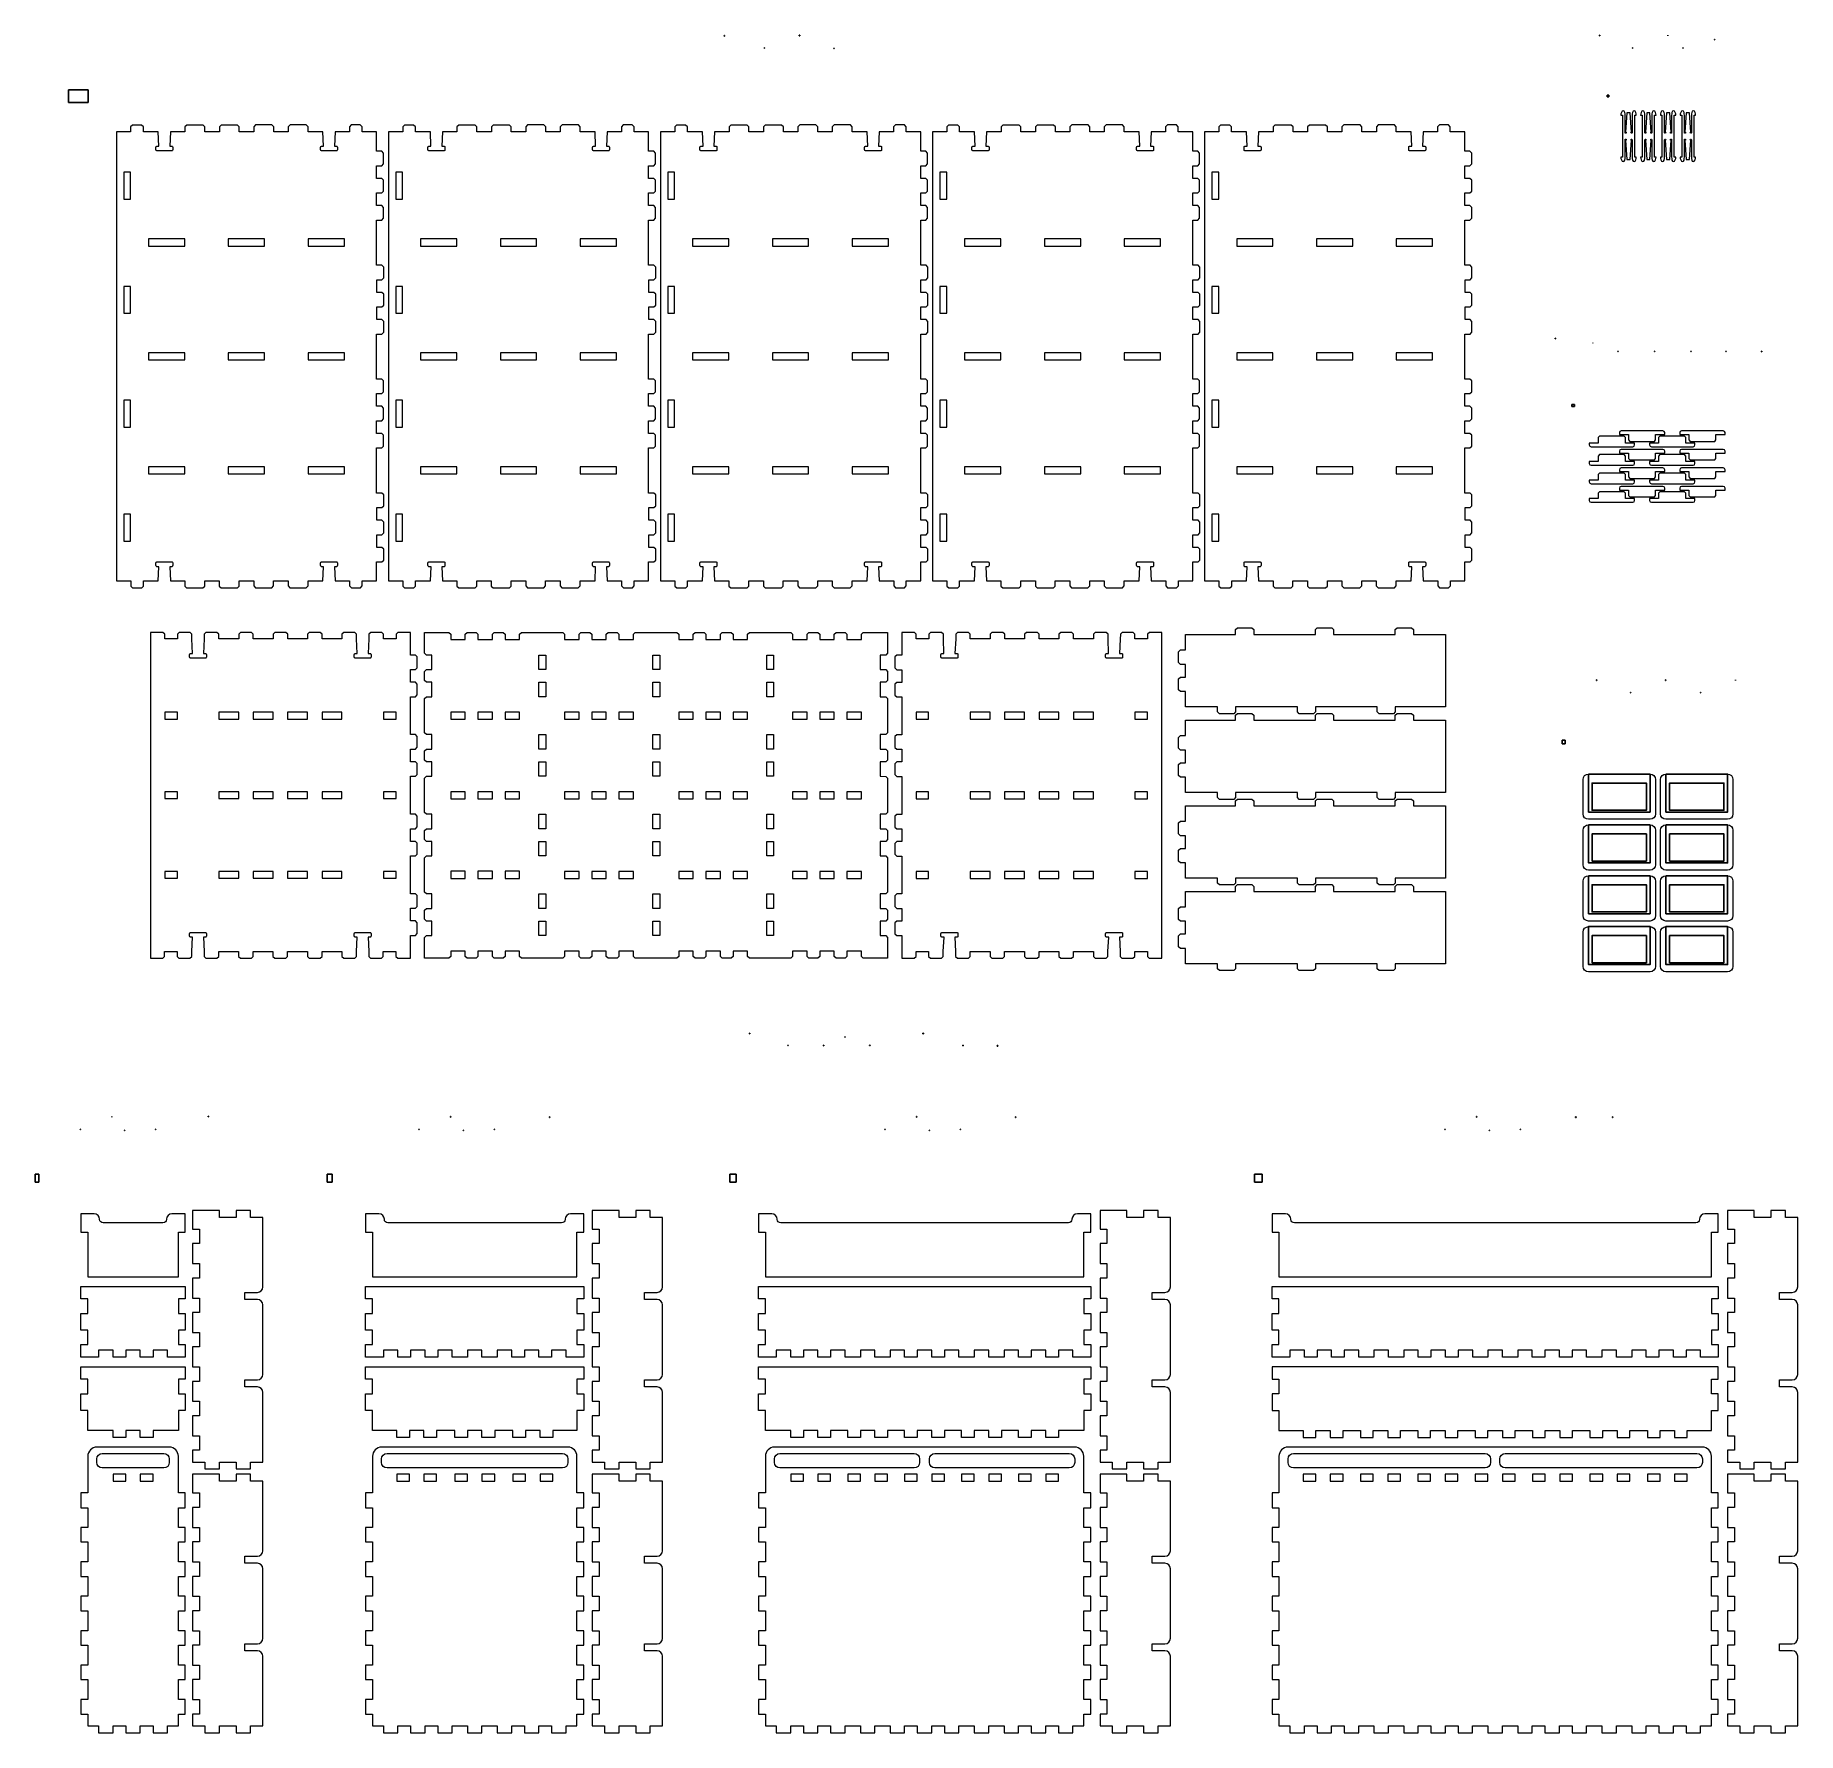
# Model space of a CAD drawing. Header units: millimetres. Extents: x -497 to 476, y -462 to 475.
import ezdxf

# ---------------------------------------------------------------- set-up
doc = ezdxf.new("R2010")
doc.units = ezdxf.units.MM
doc.header["$MEASUREMENT"] = 0
doc.header["$XCLIPFRAME"] = 0
doc.layers.add('layer 1', color=7, linetype='Continuous')
picture_1 = doc.add_image_def('image1.jpg', size_in_pixel=(9879, 22904))
picture_2 = doc.add_image_def('image2.jpg', size_in_pixel=(1035, 1337))
picture_3 = doc.add_image_def('image3.jpg', size_in_pixel=(308, 1810))
picture_4 = doc.add_image_def('image4.jpg', size_in_pixel=(1030, 1266))
picture_5 = doc.add_image_def('image5.jpg', size_in_pixel=(1122, 1332))
picture_6 = doc.add_image_def('image6.jpg', size_in_pixel=(1323, 1851))
picture_7 = doc.add_image_def('image7.jpg', size_in_pixel=(14190, 22904))
picture_8 = doc.add_image_def('image8.jpg', size_in_pixel=(1035, 1337))
picture_9 = doc.add_image_def('image9.jpg', size_in_pixel=(308, 1810))
picture_10 = doc.add_image_def('image10.jpg', size_in_pixel=(1030, 1266))
picture_11 = doc.add_image_def('image11.jpg', size_in_pixel=(1122, 1332))
picture_12 = doc.add_image_def('image12.jpg', size_in_pixel=(1783, 1808))
picture_13 = doc.add_image_def('image13.jpg', size_in_pixel=(18418, 22904))
picture_14 = doc.add_image_def('image14.jpg', size_in_pixel=(1035, 1337))
picture_15 = doc.add_image_def('image15.jpg', size_in_pixel=(308, 1810))
picture_16 = doc.add_image_def('image16.jpg', size_in_pixel=(1030, 1266))
picture_17 = doc.add_image_def('image17.jpg', size_in_pixel=(1122, 1332))
picture_18 = doc.add_image_def('image18.jpg', size_in_pixel=(1204, 1794))
picture_19 = doc.add_image_def('image19.jpg', size_in_pixel=(22646, 22904))
picture_20 = doc.add_image_def('image20.jpg', size_in_pixel=(1035, 1337))
picture_21 = doc.add_image_def('image21.jpg', size_in_pixel=(308, 1810))
picture_22 = doc.add_image_def('image22.jpg', size_in_pixel=(1030, 1266))
picture_23 = doc.add_image_def('image23.jpg', size_in_pixel=(1122, 1332))
picture_24 = doc.add_image_def('image24.jpg', size_in_pixel=(1204, 1794))
picture_25 = doc.add_image_def('image25.jpg', size_in_pixel=(1204, 1794))
picture_26 = doc.add_image_def('image26.jpg', size_in_pixel=(1350, 1780))
picture_27 = doc.add_image_def('image27.jpg', size_in_pixel=(1172, 1334))
picture_28 = doc.add_image_def('image28.jpg', size_in_pixel=(1161, 1828))
picture_29 = doc.add_image_def('image29.jpg', size_in_pixel=(1172, 1794))
picture_30 = doc.add_image_def('image30.jpg', size_in_pixel=(4789, 4030))
picture_31 = doc.add_image_def('image31.jpg', size_in_pixel=(982, 1826))
picture_32 = doc.add_image_def('image32.jpg', size_in_pixel=(1172, 1334))
picture_33 = doc.add_image_def('image33.jpg', size_in_pixel=(308, 1810))
picture_34 = doc.add_image_def('image34.jpg', size_in_pixel=(1051, 1312))
picture_35 = doc.add_image_def('image35.jpg', size_in_pixel=(857, 1666))
picture_36 = doc.add_image_def('image36.jpg', size_in_pixel=(7479, 5317))
picture_37 = doc.add_image_def('image37.jpg', size_in_pixel=(1323, 1851))
picture_38 = doc.add_image_def('image38.jpg', size_in_pixel=(857, 1666))
picture_39 = doc.add_image_def('image39.jpg', size_in_pixel=(1172, 1334))
picture_40 = doc.add_image_def('image40.jpg', size_in_pixel=(1158, 1792))
picture_41 = doc.add_image_def('image41.jpg', size_in_pixel=(1158, 1792))
picture_42 = doc.add_image_def('image42.jpg', size_in_pixel=(1122, 1332))
picture_43 = doc.add_image_def('image43.jpg', size_in_pixel=(761, 1307))
picture_44 = doc.add_image_def('image44.jpg', size_in_pixel=(8302, 10428))
picture_45 = doc.add_image_def('image45.jpg', size_in_pixel=(1204, 1794))
picture_46 = doc.add_image_def('image46.jpg', size_in_pixel=(1060, 1330))
picture_47 = doc.add_image_def('image47.jpg', size_in_pixel=(1161, 1828))
picture_48 = doc.add_image_def('image48.jpg', size_in_pixel=(1122, 1332))
picture_49 = doc.add_image_def('image49.jpg', size_in_pixel=(208, 1808))
picture_50 = doc.add_image_def('image50.jpg', size_in_pixel=(1305, 1794))
picture_51 = doc.add_image_def('image51.jpg', size_in_pixel=(1060, 1330))
picture_52 = doc.add_image_def('image52.jpg', size_in_pixel=(761, 1307))
picture_53 = doc.add_image_def('image53.jpg', size_in_pixel=(857, 1666))
picture_54 = doc.add_image_def('image54.jpg', size_in_pixel=(1035, 1337))
picture_55 = doc.add_image_def('image55.jpg', size_in_pixel=(1350, 1780))
picture_56 = doc.add_image_def('image56.jpg', size_in_pixel=(1172, 1334))
picture_57 = doc.add_image_def('image57.jpg', size_in_pixel=(1051, 1296))
picture_58 = doc.add_image_def('image58.jpg', size_in_pixel=(56746, 36266))

msp = doc.modelspace()

# ---------------------------------------------------------------- linework, layer by layer
at = {"layer": 'layer 1', "lineweight": 9}
for points, knots in [([(384.0946, 420.9369), (384.0946, 420.9369), (384.0946, 430.6092), (384.0946, 430.6092), (384.0946, 430.6092), (384.0946, 430.6092), (384.1354, 431.3653), (384.1354, 431.3653), (384.1354, 431.3653), (384.1354, 431.3653), (384.2914, 432.1524), (384.2914, 432.1524), (384.2914, 432.1524), (384.2914, 432.1524), (384.6153, 432.7715), (384.6153, 432.7715), (384.6153, 432.7715), (384.6153, 432.7715), (385.16, 433.0221), (385.16, 433.0221), (385.16, 433.0221), (385.16, 433.0221), (385.7367, 432.7683), (385.7367, 432.7683), (385.7367, 432.7683), (385.7367, 432.7683), (386.1303, 432.1426), (386.1303, 432.1426), (386.1303, 432.1426), (386.1303, 432.1426), (386.3564, 431.3484), (386.3564, 431.3484), (386.3564, 431.3484), (386.3564, 431.3484), (386.4283, 430.5901), (386.4283, 430.5901), (386.4283, 430.5901), (386.4283, 430.5901), (385.5732, 430.5113), (385.5732, 430.5113), (385.5732, 430.5113), (385.5732, 430.5113), (385.5732, 407.4939), (385.5732, 407.4939), (385.5732, 407.4939), (385.5732, 407.4939), (386.4282, 407.4156), (386.4282, 407.4156), (386.4282, 407.4156), (386.4282, 407.4156), (386.3559, 406.6568), (386.3559, 406.6568), (386.3559, 406.6568), (386.3559, 406.6568), (386.1297, 405.8626), (386.1297, 405.8626), (386.1297, 405.8626), (386.1297, 405.8626), (385.7357, 405.2369), (385.7357, 405.2369), (385.7357, 405.2369), (385.7357, 405.2369), (385.1596, 404.9831), (385.1596, 404.9831), (385.1596, 404.9831), (385.1596, 404.9831), (384.6143, 405.2336), (384.6143, 405.2336), (384.6143, 405.2336), (384.6143, 405.2336), (384.2904, 405.8528), (384.2904, 405.8528), (384.2904, 405.8528), (384.2904, 405.8528), (384.1344, 406.6405), (384.1344, 406.6405), (384.1344, 406.6405), (384.1344, 406.6405), (384.0941, 407.396), (384.0941, 407.396), (384.0941, 407.396), (384.0941, 407.396), (384.0936, 417.0683), (384.0936, 417.0683), (384.0936, 417.0683), (384.0936, 417.0683), (384.0001, 417.2884), (384.0001, 417.2884), (384.0001, 417.2884), (384.0001, 417.2884), (383.7794, 417.3797), (383.7794, 417.3797), (383.7794, 417.3797), (383.7794, 417.3797), (383.557, 417.2873), (383.557, 417.2873), (383.557, 417.2873), (383.557, 417.2873), (383.4652, 417.0649), (383.4652, 417.0649), (383.4652, 417.0649), (383.4652, 417.0649), (383.557, 416.8426), (383.557, 416.8426), (383.557, 416.8426), (383.557, 416.8426), (383.781, 416.7507), (383.781, 416.7507), (383.781, 416.7507), (383.781, 416.7507), (383.0667, 406.1993), (383.0667, 406.1993), (383.0667, 406.1993), (383.0667, 406.1993), (381.2605, 406.1993), (381.2605, 406.1993), (381.2605, 406.1993), (381.2605, 406.1993), (380.5474, 416.7507), (380.5474, 416.7507), (380.5474, 416.7507), (380.5474, 416.7507), (380.7696, 416.8426), (380.7696, 416.8426), (380.7696, 416.8426), (380.7696, 416.8426), (380.8615, 417.0649), (380.8615, 417.0649), (380.8615, 417.0649), (380.8615, 417.0649), (380.7696, 417.2867), (380.7696, 417.2867), (380.7696, 417.2867), (380.7696, 417.2867), (380.5474, 417.3791), (380.5474, 417.3791), (380.5474, 417.3791), (380.5474, 417.3791), (380.3261, 417.2878), (380.3261, 417.2878), (380.3261, 417.2878), (380.3261, 417.2878), (380.2326, 417.0683), (380.2326, 417.0683), (380.2326, 417.0683), (380.2326, 417.0683), (380.2326, 407.396), (380.2326, 407.396), (380.2326, 407.396), (380.2326, 407.396), (380.1918, 406.6399), (380.1918, 406.6399), (380.1918, 406.6399), (380.1918, 406.6399), (380.0358, 405.8528), (380.0358, 405.8528), (380.0358, 405.8528), (380.0358, 405.8528), (379.7119, 405.2336), (379.7119, 405.2336), (379.7119, 405.2336), (379.7119, 405.2336), (379.1672, 404.9831), (379.1672, 404.9831), (379.1672, 404.9831), (379.1672, 404.9831), (378.5904, 405.2369), (378.5904, 405.2369), (378.5904, 405.2369), (378.5904, 405.2369), (378.1969, 405.8626), (378.1969, 405.8626), (378.1969, 405.8626), (378.1969, 405.8626), (377.9707, 406.6568), (377.9707, 406.6568), (377.9707, 406.6568), (377.9707, 406.6568), (377.8989, 407.415), (377.8989, 407.415), (377.8989, 407.415), (377.8989, 407.415), (378.754, 407.4939), (378.754, 407.4939), (378.754, 407.4939), (378.754, 407.4939), (378.754, 430.5113), (378.754, 430.5113), (378.754, 430.5113), (378.754, 430.5113), (377.899, 430.5896), (377.899, 430.5896), (377.899, 430.5896), (377.899, 430.5896), (377.9713, 431.3484), (377.9713, 431.3484), (377.9713, 431.3484), (377.9713, 431.3484), (378.1975, 432.1426), (378.1975, 432.1426), (378.1975, 432.1426), (378.1975, 432.1426), (378.5916, 432.7683), (378.5916, 432.7683), (378.5916, 432.7683), (378.5916, 432.7683), (379.1676, 433.0221), (379.1676, 433.0221), (379.1676, 433.0221), (379.1676, 433.0221), (379.7129, 432.7715), (379.7129, 432.7715), (379.7129, 432.7715), (379.7129, 432.7715), (380.0368, 432.1524), (380.0368, 432.1524), (380.0368, 432.1524), (380.0368, 432.1524), (380.1928, 431.3647), (380.1928, 431.3647), (380.1928, 431.3647), (380.1928, 431.3647), (380.2331, 430.6092), (380.2331, 430.6092), (380.2331, 430.6092), (380.2331, 430.6092), (380.2336, 420.9369), (380.2336, 420.9369), (380.2336, 420.9369), (380.2336, 420.9369), (380.327, 420.7168), (380.327, 420.7168), (380.327, 420.7168), (380.327, 420.7168), (380.5478, 420.6255), (380.5478, 420.6255), (380.5478, 420.6255), (380.5478, 420.6255), (380.7702, 420.7179), (380.7702, 420.7179), (380.7702, 420.7179), (380.7702, 420.7179), (380.862, 420.9403), (380.862, 420.9403), (380.862, 420.9403), (380.862, 420.9403), (380.7702, 421.1626), (380.7702, 421.1626), (380.7702, 421.1626), (380.7702, 421.1626), (380.5478, 421.2545), (380.5478, 421.2545), (380.5478, 421.2545), (380.5478, 421.2545), (381.2605, 431.8059), (381.2605, 431.8059), (381.2605, 431.8059), (381.2605, 431.8059), (383.0666, 431.8059), (383.0666, 431.8059), (383.0666, 431.8059), (383.0666, 431.8059), (383.7798, 421.2545), (383.7798, 421.2545), (383.7798, 421.2545), (383.7798, 421.2545), (383.5576, 421.1626), (383.5576, 421.1626), (383.5576, 421.1626), (383.5576, 421.1626), (383.4657, 420.9403), (383.4657, 420.9403), (383.4657, 420.9403), (383.4657, 420.9403), (383.5576, 420.7185), (383.5576, 420.7185), (383.5576, 420.7185), (383.5576, 420.7185), (383.7798, 420.6261), (383.7798, 420.6261), (383.7798, 420.6261), (383.7798, 420.6261), (384.0012, 420.7174), (384.0012, 420.7174), (384.0012, 420.7174), (384.0012, 420.7174), (384.0946, 420.9369), (384.0946, 420.9369)], [0, 0, 0, 0, 0.01369863, 0.01369863, 0.01369863, 0.01369863, 0.02739726, 0.02739726, 0.02739726, 0.02739726, 0.04109589, 0.04109589, 0.04109589, 0.04109589, 0.05479452, 0.05479452, 0.05479452, 0.05479452, 0.06849315, 0.06849315, 0.06849315, 0.06849315, 0.08219178, 0.08219178, 0.08219178, 0.08219178, 0.09589041, 0.09589041, 0.09589041, 0.09589041, 0.10958904, 0.10958904, 0.10958904, 0.10958904, 0.12328767, 0.12328767, 0.12328767, 0.12328767, 0.1369863, 0.1369863, 0.1369863, 0.1369863, 0.15068493, 0.15068493, 0.15068493, 0.15068493, 0.16438356, 0.16438356, 0.16438356, 0.16438356, 0.17808219, 0.17808219, 0.17808219, 0.17808219, 0.19178082, 0.19178082, 0.19178082, 0.19178082, 0.20547945, 0.20547945, 0.20547945, 0.20547945, 0.21917808, 0.21917808, 0.21917808, 0.21917808, 0.23287671, 0.23287671, 0.23287671, 0.23287671, 0.24657534, 0.24657534, 0.24657534, 0.24657534, 0.26027397, 0.26027397, 0.26027397, 0.26027397, 0.2739726, 0.2739726, 0.2739726, 0.2739726, 0.28767123, 0.28767123, 0.28767123, 0.28767123, 0.30136986, 0.30136986, 0.30136986, 0.30136986, 0.31506849, 0.31506849, 0.31506849, 0.31506849, 0.32876712, 0.32876712, 0.32876712, 0.32876712, 0.34246575, 0.34246575, 0.34246575, 0.34246575, 0.35616438, 0.35616438, 0.35616438, 0.35616438, 0.36986301, 0.36986301, 0.36986301, 0.36986301, 0.38356164, 0.38356164, 0.38356164, 0.38356164, 0.39726027, 0.39726027, 0.39726027, 0.39726027, 0.4109589, 0.4109589, 0.4109589, 0.4109589, 0.42465753, 0.42465753, 0.42465753, 0.42465753, 0.43835616, 0.43835616, 0.43835616, 0.43835616, 0.45205479, 0.45205479, 0.45205479, 0.45205479, 0.46575342, 0.46575342, 0.46575342, 0.46575342, 0.47945205, 0.47945205, 0.47945205, 0.47945205, 0.49315068, 0.49315068, 0.49315068, 0.49315068, 0.50684932, 0.50684932, 0.50684932, 0.50684932, 0.52054795, 0.52054795, 0.52054795, 0.52054795, 0.53424658, 0.53424658, 0.53424658, 0.53424658, 0.54794521, 0.54794521, 0.54794521, 0.54794521, 0.56164384, 0.56164384, 0.56164384, 0.56164384, 0.57534247, 0.57534247, 0.57534247, 0.57534247, 0.5890411, 0.5890411, 0.5890411, 0.5890411, 0.60273973, 0.60273973, 0.60273973, 0.60273973, 0.61643836, 0.61643836, 0.61643836, 0.61643836, 0.63013699, 0.63013699, 0.63013699, 0.63013699, 0.64383562, 0.64383562, 0.64383562, 0.64383562, 0.65753425, 0.65753425, 0.65753425, 0.65753425, 0.67123288, 0.67123288, 0.67123288, 0.67123288, 0.68493151, 0.68493151, 0.68493151, 0.68493151, 0.69863014, 0.69863014, 0.69863014, 0.69863014, 0.71232877, 0.71232877, 0.71232877, 0.71232877, 0.7260274, 0.7260274, 0.7260274, 0.7260274, 0.73972603, 0.73972603, 0.73972603, 0.73972603, 0.75342466, 0.75342466, 0.75342466, 0.75342466, 0.76712329, 0.76712329, 0.76712329, 0.76712329, 0.78082192, 0.78082192, 0.78082192, 0.78082192, 0.79452055, 0.79452055, 0.79452055, 0.79452055, 0.80821918, 0.80821918, 0.80821918, 0.80821918, 0.82191781, 0.82191781, 0.82191781, 0.82191781, 0.83561644, 0.83561644, 0.83561644, 0.83561644, 0.84931507, 0.84931507, 0.84931507, 0.84931507, 0.8630137, 0.8630137, 0.8630137, 0.8630137, 0.87671233, 0.87671233, 0.87671233, 0.87671233, 0.89041096, 0.89041096, 0.89041096, 0.89041096, 0.90410959, 0.90410959, 0.90410959, 0.90410959, 0.91780822, 0.91780822, 0.91780822, 0.91780822, 0.93150685, 0.93150685, 0.93150685, 0.93150685, 0.94520548, 0.94520548, 0.94520548, 0.94520548, 0.95890411, 0.95890411, 0.95890411, 0.95890411, 0.97260274, 0.97260274, 0.97260274, 0.97260274, 1, 1, 1, 1]), ([(395.0024, 420.9369), (395.0024, 420.9369), (395.0024, 430.6092), (395.0024, 430.6092), (395.0024, 430.6092), (395.0024, 430.6092), (395.0432, 431.3653), (395.0432, 431.3653), (395.0432, 431.3653), (395.0432, 431.3653), (395.1992, 432.1524), (395.1992, 432.1524), (395.1992, 432.1524), (395.1992, 432.1524), (395.5231, 432.7715), (395.5231, 432.7715), (395.5231, 432.7715), (395.5231, 432.7715), (396.0677, 433.0221), (396.0677, 433.0221), (396.0677, 433.0221), (396.0677, 433.0221), (396.6446, 432.7683), (396.6446, 432.7683), (396.6446, 432.7683), (396.6446, 432.7683), (397.0381, 432.1426), (397.0381, 432.1426), (397.0381, 432.1426), (397.0381, 432.1426), (397.2642, 431.3484), (397.2642, 431.3484), (397.2642, 431.3484), (397.2642, 431.3484), (397.3361, 430.5901), (397.3361, 430.5901), (397.3361, 430.5901), (397.3361, 430.5901), (396.4809, 430.5113), (396.4809, 430.5113), (396.4809, 430.5113), (396.4809, 430.5113), (396.4809, 407.4939), (396.4809, 407.4939), (396.4809, 407.4939), (396.4809, 407.4939), (397.336, 407.4156), (397.336, 407.4156), (397.336, 407.4156), (397.336, 407.4156), (397.2637, 406.6568), (397.2637, 406.6568), (397.2637, 406.6568), (397.2637, 406.6568), (397.0375, 405.8626), (397.0375, 405.8626), (397.0375, 405.8626), (397.0375, 405.8626), (396.6434, 405.2369), (396.6434, 405.2369), (396.6434, 405.2369), (396.6434, 405.2369), (396.0674, 404.9831), (396.0674, 404.9831), (396.0674, 404.9831), (396.0674, 404.9831), (395.5221, 405.2336), (395.5221, 405.2336), (395.5221, 405.2336), (395.5221, 405.2336), (395.1982, 405.8528), (395.1982, 405.8528), (395.1982, 405.8528), (395.1982, 405.8528), (395.0422, 406.6405), (395.0422, 406.6405), (395.0422, 406.6405), (395.0422, 406.6405), (395.0019, 407.396), (395.0019, 407.396), (395.0019, 407.396), (395.0019, 407.396), (395.0014, 417.0683), (395.0014, 417.0683), (395.0014, 417.0683), (395.0014, 417.0683), (394.9079, 417.2884), (394.9079, 417.2884), (394.9079, 417.2884), (394.9079, 417.2884), (394.6872, 417.3797), (394.6872, 417.3797), (394.6872, 417.3797), (394.6872, 417.3797), (394.4648, 417.2873), (394.4648, 417.2873), (394.4648, 417.2873), (394.4648, 417.2873), (394.373, 417.0649), (394.373, 417.0649), (394.373, 417.0649), (394.373, 417.0649), (394.4648, 416.8426), (394.4648, 416.8426), (394.4648, 416.8426), (394.4648, 416.8426), (394.6888, 416.7507), (394.6888, 416.7507), (394.6888, 416.7507), (394.6888, 416.7507), (393.9745, 406.1993), (393.9745, 406.1993), (393.9745, 406.1993), (393.9745, 406.1993), (392.1683, 406.1993), (392.1683, 406.1993), (392.1683, 406.1993), (392.1683, 406.1993), (391.4552, 416.7507), (391.4552, 416.7507), (391.4552, 416.7507), (391.4552, 416.7507), (391.6774, 416.8426), (391.6774, 416.8426), (391.6774, 416.8426), (391.6774, 416.8426), (391.7693, 417.0649), (391.7693, 417.0649), (391.7693, 417.0649), (391.7693, 417.0649), (391.6774, 417.2867), (391.6774, 417.2867), (391.6774, 417.2867), (391.6774, 417.2867), (391.4552, 417.3791), (391.4552, 417.3791), (391.4552, 417.3791), (391.4552, 417.3791), (391.2338, 417.2878), (391.2338, 417.2878), (391.2338, 417.2878), (391.2338, 417.2878), (391.1404, 417.0683), (391.1404, 417.0683), (391.1404, 417.0683), (391.1404, 417.0683), (391.1404, 407.396), (391.1404, 407.396), (391.1404, 407.396), (391.1404, 407.396), (391.0996, 406.6399), (391.0996, 406.6399), (391.0996, 406.6399), (391.0996, 406.6399), (390.9436, 405.8528), (390.9436, 405.8528), (390.9436, 405.8528), (390.9436, 405.8528), (390.6197, 405.2336), (390.6197, 405.2336), (390.6197, 405.2336), (390.6197, 405.2336), (390.075, 404.9831), (390.075, 404.9831), (390.075, 404.9831), (390.075, 404.9831), (389.4982, 405.2369), (389.4982, 405.2369), (389.4982, 405.2369), (389.4982, 405.2369), (389.1047, 405.8626), (389.1047, 405.8626), (389.1047, 405.8626), (389.1047, 405.8626), (388.8786, 406.6568), (388.8786, 406.6568), (388.8786, 406.6568), (388.8786, 406.6568), (388.8067, 407.415), (388.8067, 407.415), (388.8067, 407.415), (388.8067, 407.415), (389.6618, 407.4939), (389.6618, 407.4939), (389.6618, 407.4939), (389.6618, 407.4939), (389.6618, 430.5113), (389.6618, 430.5113), (389.6618, 430.5113), (389.6618, 430.5113), (388.8068, 430.5896), (388.8068, 430.5896), (388.8068, 430.5896), (388.8068, 430.5896), (388.879, 431.3484), (388.879, 431.3484), (388.879, 431.3484), (388.879, 431.3484), (389.1053, 432.1426), (389.1053, 432.1426), (389.1053, 432.1426), (389.1053, 432.1426), (389.4993, 432.7683), (389.4993, 432.7683), (389.4993, 432.7683), (389.4993, 432.7683), (390.0754, 433.0221), (390.0754, 433.0221), (390.0754, 433.0221), (390.0754, 433.0221), (390.6207, 432.7715), (390.6207, 432.7715), (390.6207, 432.7715), (390.6207, 432.7715), (390.9446, 432.1524), (390.9446, 432.1524), (390.9446, 432.1524), (390.9446, 432.1524), (391.1006, 431.3647), (391.1006, 431.3647), (391.1006, 431.3647), (391.1006, 431.3647), (391.1409, 430.6092), (391.1409, 430.6092), (391.1409, 430.6092), (391.1409, 430.6092), (391.1414, 420.9369), (391.1414, 420.9369), (391.1414, 420.9369), (391.1414, 420.9369), (391.2349, 420.7168), (391.2349, 420.7168), (391.2349, 420.7168), (391.2349, 420.7168), (391.4556, 420.6255), (391.4556, 420.6255), (391.4556, 420.6255), (391.4556, 420.6255), (391.678, 420.7179), (391.678, 420.7179), (391.678, 420.7179), (391.678, 420.7179), (391.7698, 420.9403), (391.7698, 420.9403), (391.7698, 420.9403), (391.7698, 420.9403), (391.678, 421.1626), (391.678, 421.1626), (391.678, 421.1626), (391.678, 421.1626), (391.4556, 421.2545), (391.4556, 421.2545), (391.4556, 421.2545), (391.4556, 421.2545), (392.1682, 431.8059), (392.1682, 431.8059), (392.1682, 431.8059), (392.1682, 431.8059), (393.9744, 431.8059), (393.9744, 431.8059), (393.9744, 431.8059), (393.9744, 431.8059), (394.6876, 421.2545), (394.6876, 421.2545), (394.6876, 421.2545), (394.6876, 421.2545), (394.4654, 421.1626), (394.4654, 421.1626), (394.4654, 421.1626), (394.4654, 421.1626), (394.3735, 420.9403), (394.3735, 420.9403), (394.3735, 420.9403), (394.3735, 420.9403), (394.4654, 420.7185), (394.4654, 420.7185), (394.4654, 420.7185), (394.4654, 420.7185), (394.6876, 420.6261), (394.6876, 420.6261), (394.6876, 420.6261), (394.6876, 420.6261), (394.9089, 420.7174), (394.9089, 420.7174), (394.9089, 420.7174), (394.9089, 420.7174), (395.0024, 420.9369), (395.0024, 420.9369)], [0, 0, 0, 0, 0.01369863, 0.01369863, 0.01369863, 0.01369863, 0.02739726, 0.02739726, 0.02739726, 0.02739726, 0.04109589, 0.04109589, 0.04109589, 0.04109589, 0.05479452, 0.05479452, 0.05479452, 0.05479452, 0.06849315, 0.06849315, 0.06849315, 0.06849315, 0.08219178, 0.08219178, 0.08219178, 0.08219178, 0.09589041, 0.09589041, 0.09589041, 0.09589041, 0.10958904, 0.10958904, 0.10958904, 0.10958904, 0.12328767, 0.12328767, 0.12328767, 0.12328767, 0.1369863, 0.1369863, 0.1369863, 0.1369863, 0.15068493, 0.15068493, 0.15068493, 0.15068493, 0.16438356, 0.16438356, 0.16438356, 0.16438356, 0.17808219, 0.17808219, 0.17808219, 0.17808219, 0.19178082, 0.19178082, 0.19178082, 0.19178082, 0.20547945, 0.20547945, 0.20547945, 0.20547945, 0.21917808, 0.21917808, 0.21917808, 0.21917808, 0.23287671, 0.23287671, 0.23287671, 0.23287671, 0.24657534, 0.24657534, 0.24657534, 0.24657534, 0.26027397, 0.26027397, 0.26027397, 0.26027397, 0.2739726, 0.2739726, 0.2739726, 0.2739726, 0.28767123, 0.28767123, 0.28767123, 0.28767123, 0.30136986, 0.30136986, 0.30136986, 0.30136986, 0.31506849, 0.31506849, 0.31506849, 0.31506849, 0.32876712, 0.32876712, 0.32876712, 0.32876712, 0.34246575, 0.34246575, 0.34246575, 0.34246575, 0.35616438, 0.35616438, 0.35616438, 0.35616438, 0.36986301, 0.36986301, 0.36986301, 0.36986301, 0.38356164, 0.38356164, 0.38356164, 0.38356164, 0.39726027, 0.39726027, 0.39726027, 0.39726027, 0.4109589, 0.4109589, 0.4109589, 0.4109589, 0.42465753, 0.42465753, 0.42465753, 0.42465753, 0.43835616, 0.43835616, 0.43835616, 0.43835616, 0.45205479, 0.45205479, 0.45205479, 0.45205479, 0.46575342, 0.46575342, 0.46575342, 0.46575342, 0.47945205, 0.47945205, 0.47945205, 0.47945205, 0.49315068, 0.49315068, 0.49315068, 0.49315068, 0.50684932, 0.50684932, 0.50684932, 0.50684932, 0.52054795, 0.52054795, 0.52054795, 0.52054795, 0.53424658, 0.53424658, 0.53424658, 0.53424658, 0.54794521, 0.54794521, 0.54794521, 0.54794521, 0.56164384, 0.56164384, 0.56164384, 0.56164384, 0.57534247, 0.57534247, 0.57534247, 0.57534247, 0.5890411, 0.5890411, 0.5890411, 0.5890411, 0.60273973, 0.60273973, 0.60273973, 0.60273973, 0.61643836, 0.61643836, 0.61643836, 0.61643836, 0.63013699, 0.63013699, 0.63013699, 0.63013699, 0.64383562, 0.64383562, 0.64383562, 0.64383562, 0.65753425, 0.65753425, 0.65753425, 0.65753425, 0.67123288, 0.67123288, 0.67123288, 0.67123288, 0.68493151, 0.68493151, 0.68493151, 0.68493151, 0.69863014, 0.69863014, 0.69863014, 0.69863014, 0.71232877, 0.71232877, 0.71232877, 0.71232877, 0.7260274, 0.7260274, 0.7260274, 0.7260274, 0.73972603, 0.73972603, 0.73972603, 0.73972603, 0.75342466, 0.75342466, 0.75342466, 0.75342466, 0.76712329, 0.76712329, 0.76712329, 0.76712329, 0.78082192, 0.78082192, 0.78082192, 0.78082192, 0.79452055, 0.79452055, 0.79452055, 0.79452055, 0.80821918, 0.80821918, 0.80821918, 0.80821918, 0.82191781, 0.82191781, 0.82191781, 0.82191781, 0.83561644, 0.83561644, 0.83561644, 0.83561644, 0.84931507, 0.84931507, 0.84931507, 0.84931507, 0.8630137, 0.8630137, 0.8630137, 0.8630137, 0.87671233, 0.87671233, 0.87671233, 0.87671233, 0.89041096, 0.89041096, 0.89041096, 0.89041096, 0.90410959, 0.90410959, 0.90410959, 0.90410959, 0.91780822, 0.91780822, 0.91780822, 0.91780822, 0.93150685, 0.93150685, 0.93150685, 0.93150685, 0.94520548, 0.94520548, 0.94520548, 0.94520548, 0.95890411, 0.95890411, 0.95890411, 0.95890411, 0.97260274, 0.97260274, 0.97260274, 0.97260274, 1, 1, 1, 1]), ([(405.9102, 420.9369), (405.9102, 420.9369), (405.9102, 430.6092), (405.9102, 430.6092), (405.9102, 430.6092), (405.9102, 430.6092), (405.951, 431.3653), (405.951, 431.3653), (405.951, 431.3653), (405.951, 431.3653), (406.107, 432.1524), (406.107, 432.1524), (406.107, 432.1524), (406.107, 432.1524), (406.4309, 432.7715), (406.4309, 432.7715), (406.4309, 432.7715), (406.4309, 432.7715), (406.9755, 433.0221), (406.9755, 433.0221), (406.9755, 433.0221), (406.9755, 433.0221), (407.5523, 432.7683), (407.5523, 432.7683), (407.5523, 432.7683), (407.5523, 432.7683), (407.9459, 432.1426), (407.9459, 432.1426), (407.9459, 432.1426), (407.9459, 432.1426), (408.172, 431.3484), (408.172, 431.3484), (408.172, 431.3484), (408.172, 431.3484), (408.2439, 430.5901), (408.2439, 430.5901), (408.2439, 430.5901), (408.2439, 430.5901), (407.3887, 430.5113), (407.3887, 430.5113), (407.3887, 430.5113), (407.3887, 430.5113), (407.3887, 407.4939), (407.3887, 407.4939), (407.3887, 407.4939), (407.3887, 407.4939), (408.2438, 407.4156), (408.2438, 407.4156), (408.2438, 407.4156), (408.2438, 407.4156), (408.1715, 406.6568), (408.1715, 406.6568), (408.1715, 406.6568), (408.1715, 406.6568), (407.9453, 405.8626), (407.9453, 405.8626), (407.9453, 405.8626), (407.9453, 405.8626), (407.5513, 405.2369), (407.5513, 405.2369), (407.5513, 405.2369), (407.5513, 405.2369), (406.9751, 404.9831), (406.9751, 404.9831), (406.9751, 404.9831), (406.9751, 404.9831), (406.4299, 405.2336), (406.4299, 405.2336), (406.4299, 405.2336), (406.4299, 405.2336), (406.106, 405.8528), (406.106, 405.8528), (406.106, 405.8528), (406.106, 405.8528), (405.95, 406.6405), (405.95, 406.6405), (405.95, 406.6405), (405.95, 406.6405), (405.9097, 407.396), (405.9097, 407.396), (405.9097, 407.396), (405.9097, 407.396), (405.9092, 417.0683), (405.9092, 417.0683), (405.9092, 417.0683), (405.9092, 417.0683), (405.8157, 417.2884), (405.8157, 417.2884), (405.8157, 417.2884), (405.8157, 417.2884), (405.595, 417.3797), (405.595, 417.3797), (405.595, 417.3797), (405.595, 417.3797), (405.3726, 417.2873), (405.3726, 417.2873), (405.3726, 417.2873), (405.3726, 417.2873), (405.2808, 417.0649), (405.2808, 417.0649), (405.2808, 417.0649), (405.2808, 417.0649), (405.3726, 416.8426), (405.3726, 416.8426), (405.3726, 416.8426), (405.3726, 416.8426), (405.5966, 416.7507), (405.5966, 416.7507), (405.5966, 416.7507), (405.5966, 416.7507), (404.8823, 406.1993), (404.8823, 406.1993), (404.8823, 406.1993), (404.8823, 406.1993), (403.0761, 406.1993), (403.0761, 406.1993), (403.0761, 406.1993), (403.0761, 406.1993), (402.363, 416.7507), (402.363, 416.7507), (402.363, 416.7507), (402.363, 416.7507), (402.5852, 416.8426), (402.5852, 416.8426), (402.5852, 416.8426), (402.5852, 416.8426), (402.6771, 417.0649), (402.6771, 417.0649), (402.6771, 417.0649), (402.6771, 417.0649), (402.5852, 417.2867), (402.5852, 417.2867), (402.5852, 417.2867), (402.5852, 417.2867), (402.363, 417.3791), (402.363, 417.3791), (402.363, 417.3791), (402.363, 417.3791), (402.1416, 417.2878), (402.1416, 417.2878), (402.1416, 417.2878), (402.1416, 417.2878), (402.0482, 417.0683), (402.0482, 417.0683), (402.0482, 417.0683), (402.0482, 417.0683), (402.0482, 407.396), (402.0482, 407.396), (402.0482, 407.396), (402.0482, 407.396), (402.0074, 406.6399), (402.0074, 406.6399), (402.0074, 406.6399), (402.0074, 406.6399), (401.8514, 405.8528), (401.8514, 405.8528), (401.8514, 405.8528), (401.8514, 405.8528), (401.5275, 405.2336), (401.5275, 405.2336), (401.5275, 405.2336), (401.5275, 405.2336), (400.9828, 404.9831), (400.9828, 404.9831), (400.9828, 404.9831), (400.9828, 404.9831), (400.406, 405.2369), (400.406, 405.2369), (400.406, 405.2369), (400.406, 405.2369), (400.0125, 405.8626), (400.0125, 405.8626), (400.0125, 405.8626), (400.0125, 405.8626), (399.7863, 406.6568), (399.7863, 406.6568), (399.7863, 406.6568), (399.7863, 406.6568), (399.7145, 407.415), (399.7145, 407.415), (399.7145, 407.415), (399.7145, 407.415), (400.5696, 407.4939), (400.5696, 407.4939), (400.5696, 407.4939), (400.5696, 407.4939), (400.5696, 430.5113), (400.5696, 430.5113), (400.5696, 430.5113), (400.5696, 430.5113), (399.7146, 430.5896), (399.7146, 430.5896), (399.7146, 430.5896), (399.7146, 430.5896), (399.7868, 431.3484), (399.7868, 431.3484), (399.7868, 431.3484), (399.7868, 431.3484), (400.0131, 432.1426), (400.0131, 432.1426), (400.0131, 432.1426), (400.0131, 432.1426), (400.4071, 432.7683), (400.4071, 432.7683), (400.4071, 432.7683), (400.4071, 432.7683), (400.9832, 433.0221), (400.9832, 433.0221), (400.9832, 433.0221), (400.9832, 433.0221), (401.5285, 432.7715), (401.5285, 432.7715), (401.5285, 432.7715), (401.5285, 432.7715), (401.8524, 432.1524), (401.8524, 432.1524), (401.8524, 432.1524), (401.8524, 432.1524), (402.0084, 431.3647), (402.0084, 431.3647), (402.0084, 431.3647), (402.0084, 431.3647), (402.0487, 430.6092), (402.0487, 430.6092), (402.0487, 430.6092), (402.0487, 430.6092), (402.0492, 420.9369), (402.0492, 420.9369), (402.0492, 420.9369), (402.0492, 420.9369), (402.1426, 420.7168), (402.1426, 420.7168), (402.1426, 420.7168), (402.1426, 420.7168), (402.3633, 420.6255), (402.3633, 420.6255), (402.3633, 420.6255), (402.3633, 420.6255), (402.5858, 420.7179), (402.5858, 420.7179), (402.5858, 420.7179), (402.5858, 420.7179), (402.6776, 420.9403), (402.6776, 420.9403), (402.6776, 420.9403), (402.6776, 420.9403), (402.5858, 421.1626), (402.5858, 421.1626), (402.5858, 421.1626), (402.5858, 421.1626), (402.3633, 421.2545), (402.3633, 421.2545), (402.3633, 421.2545), (402.3633, 421.2545), (403.076, 431.8059), (403.076, 431.8059), (403.076, 431.8059), (403.076, 431.8059), (404.8822, 431.8059), (404.8822, 431.8059), (404.8822, 431.8059), (404.8822, 431.8059), (405.5954, 421.2545), (405.5954, 421.2545), (405.5954, 421.2545), (405.5954, 421.2545), (405.3732, 421.1626), (405.3732, 421.1626), (405.3732, 421.1626), (405.3732, 421.1626), (405.2813, 420.9403), (405.2813, 420.9403), (405.2813, 420.9403), (405.2813, 420.9403), (405.3732, 420.7185), (405.3732, 420.7185), (405.3732, 420.7185), (405.3732, 420.7185), (405.5954, 420.6261), (405.5954, 420.6261), (405.5954, 420.6261), (405.5954, 420.6261), (405.8167, 420.7174), (405.8167, 420.7174), (405.8167, 420.7174), (405.8167, 420.7174), (405.9102, 420.9369), (405.9102, 420.9369)], [0, 0, 0, 0, 0.01369863, 0.01369863, 0.01369863, 0.01369863, 0.02739726, 0.02739726, 0.02739726, 0.02739726, 0.04109589, 0.04109589, 0.04109589, 0.04109589, 0.05479452, 0.05479452, 0.05479452, 0.05479452, 0.06849315, 0.06849315, 0.06849315, 0.06849315, 0.08219178, 0.08219178, 0.08219178, 0.08219178, 0.09589041, 0.09589041, 0.09589041, 0.09589041, 0.10958904, 0.10958904, 0.10958904, 0.10958904, 0.12328767, 0.12328767, 0.12328767, 0.12328767, 0.1369863, 0.1369863, 0.1369863, 0.1369863, 0.15068493, 0.15068493, 0.15068493, 0.15068493, 0.16438356, 0.16438356, 0.16438356, 0.16438356, 0.17808219, 0.17808219, 0.17808219, 0.17808219, 0.19178082, 0.19178082, 0.19178082, 0.19178082, 0.20547945, 0.20547945, 0.20547945, 0.20547945, 0.21917808, 0.21917808, 0.21917808, 0.21917808, 0.23287671, 0.23287671, 0.23287671, 0.23287671, 0.24657534, 0.24657534, 0.24657534, 0.24657534, 0.26027397, 0.26027397, 0.26027397, 0.26027397, 0.2739726, 0.2739726, 0.2739726, 0.2739726, 0.28767123, 0.28767123, 0.28767123, 0.28767123, 0.30136986, 0.30136986, 0.30136986, 0.30136986, 0.31506849, 0.31506849, 0.31506849, 0.31506849, 0.32876712, 0.32876712, 0.32876712, 0.32876712, 0.34246575, 0.34246575, 0.34246575, 0.34246575, 0.35616438, 0.35616438, 0.35616438, 0.35616438, 0.36986301, 0.36986301, 0.36986301, 0.36986301, 0.38356164, 0.38356164, 0.38356164, 0.38356164, 0.39726027, 0.39726027, 0.39726027, 0.39726027, 0.4109589, 0.4109589, 0.4109589, 0.4109589, 0.42465753, 0.42465753, 0.42465753, 0.42465753, 0.43835616, 0.43835616, 0.43835616, 0.43835616, 0.45205479, 0.45205479, 0.45205479, 0.45205479, 0.46575342, 0.46575342, 0.46575342, 0.46575342, 0.47945205, 0.47945205, 0.47945205, 0.47945205, 0.49315068, 0.49315068, 0.49315068, 0.49315068, 0.50684932, 0.50684932, 0.50684932, 0.50684932, 0.52054795, 0.52054795, 0.52054795, 0.52054795, 0.53424658, 0.53424658, 0.53424658, 0.53424658, 0.54794521, 0.54794521, 0.54794521, 0.54794521, 0.56164384, 0.56164384, 0.56164384, 0.56164384, 0.57534247, 0.57534247, 0.57534247, 0.57534247, 0.5890411, 0.5890411, 0.5890411, 0.5890411, 0.60273973, 0.60273973, 0.60273973, 0.60273973, 0.61643836, 0.61643836, 0.61643836, 0.61643836, 0.63013699, 0.63013699, 0.63013699, 0.63013699, 0.64383562, 0.64383562, 0.64383562, 0.64383562, 0.65753425, 0.65753425, 0.65753425, 0.65753425, 0.67123288, 0.67123288, 0.67123288, 0.67123288, 0.68493151, 0.68493151, 0.68493151, 0.68493151, 0.69863014, 0.69863014, 0.69863014, 0.69863014, 0.71232877, 0.71232877, 0.71232877, 0.71232877, 0.7260274, 0.7260274, 0.7260274, 0.7260274, 0.73972603, 0.73972603, 0.73972603, 0.73972603, 0.75342466, 0.75342466, 0.75342466, 0.75342466, 0.76712329, 0.76712329, 0.76712329, 0.76712329, 0.78082192, 0.78082192, 0.78082192, 0.78082192, 0.79452055, 0.79452055, 0.79452055, 0.79452055, 0.80821918, 0.80821918, 0.80821918, 0.80821918, 0.82191781, 0.82191781, 0.82191781, 0.82191781, 0.83561644, 0.83561644, 0.83561644, 0.83561644, 0.84931507, 0.84931507, 0.84931507, 0.84931507, 0.8630137, 0.8630137, 0.8630137, 0.8630137, 0.87671233, 0.87671233, 0.87671233, 0.87671233, 0.89041096, 0.89041096, 0.89041096, 0.89041096, 0.90410959, 0.90410959, 0.90410959, 0.90410959, 0.91780822, 0.91780822, 0.91780822, 0.91780822, 0.93150685, 0.93150685, 0.93150685, 0.93150685, 0.94520548, 0.94520548, 0.94520548, 0.94520548, 0.95890411, 0.95890411, 0.95890411, 0.95890411, 0.97260274, 0.97260274, 0.97260274, 0.97260274, 1, 1, 1, 1]), ([(416.818, 420.9369), (416.818, 420.9369), (416.818, 430.6092), (416.818, 430.6092), (416.818, 430.6092), (416.818, 430.6092), (416.8588, 431.3653), (416.8588, 431.3653), (416.8588, 431.3653), (416.8588, 431.3653), (417.0148, 432.1524), (417.0148, 432.1524), (417.0148, 432.1524), (417.0148, 432.1524), (417.3387, 432.7715), (417.3387, 432.7715), (417.3387, 432.7715), (417.3387, 432.7715), (417.8833, 433.0221), (417.8833, 433.0221), (417.8833, 433.0221), (417.8833, 433.0221), (418.4601, 432.7683), (418.4601, 432.7683), (418.4601, 432.7683), (418.4601, 432.7683), (418.8537, 432.1426), (418.8537, 432.1426), (418.8537, 432.1426), (418.8537, 432.1426), (419.0798, 431.3484), (419.0798, 431.3484), (419.0798, 431.3484), (419.0798, 431.3484), (419.1516, 430.5901), (419.1516, 430.5901), (419.1516, 430.5901), (419.1516, 430.5901), (418.2965, 430.5113), (418.2965, 430.5113), (418.2965, 430.5113), (418.2965, 430.5113), (418.2965, 407.4939), (418.2965, 407.4939), (418.2965, 407.4939), (418.2965, 407.4939), (419.1515, 407.4156), (419.1515, 407.4156), (419.1515, 407.4156), (419.1515, 407.4156), (419.0793, 406.6568), (419.0793, 406.6568), (419.0793, 406.6568), (419.0793, 406.6568), (418.8531, 405.8626), (418.8531, 405.8626), (418.8531, 405.8626), (418.8531, 405.8626), (418.459, 405.2369), (418.459, 405.2369), (418.459, 405.2369), (418.459, 405.2369), (417.8829, 404.9831), (417.8829, 404.9831), (417.8829, 404.9831), (417.8829, 404.9831), (417.3377, 405.2336), (417.3377, 405.2336), (417.3377, 405.2336), (417.3377, 405.2336), (417.0137, 405.8528), (417.0137, 405.8528), (417.0137, 405.8528), (417.0137, 405.8528), (416.8577, 406.6405), (416.8577, 406.6405), (416.8577, 406.6405), (416.8577, 406.6405), (416.8175, 407.396), (416.8175, 407.396), (416.8175, 407.396), (416.8175, 407.396), (416.817, 417.0683), (416.817, 417.0683), (416.817, 417.0683), (416.817, 417.0683), (416.7235, 417.2884), (416.7235, 417.2884), (416.7235, 417.2884), (416.7235, 417.2884), (416.5028, 417.3797), (416.5028, 417.3797), (416.5028, 417.3797), (416.5028, 417.3797), (416.2804, 417.2873), (416.2804, 417.2873), (416.2804, 417.2873), (416.2804, 417.2873), (416.1886, 417.0649), (416.1886, 417.0649), (416.1886, 417.0649), (416.1886, 417.0649), (416.2804, 416.8426), (416.2804, 416.8426), (416.2804, 416.8426), (416.2804, 416.8426), (416.5044, 416.7507), (416.5044, 416.7507), (416.5044, 416.7507), (416.5044, 416.7507), (415.7901, 406.1993), (415.7901, 406.1993), (415.7901, 406.1993), (415.7901, 406.1993), (413.9839, 406.1993), (413.9839, 406.1993), (413.9839, 406.1993), (413.9839, 406.1993), (413.2707, 416.7507), (413.2707, 416.7507), (413.2707, 416.7507), (413.2707, 416.7507), (413.493, 416.8426), (413.493, 416.8426), (413.493, 416.8426), (413.493, 416.8426), (413.5848, 417.0649), (413.5848, 417.0649), (413.5848, 417.0649), (413.5848, 417.0649), (413.493, 417.2867), (413.493, 417.2867), (413.493, 417.2867), (413.493, 417.2867), (413.2707, 417.3791), (413.2707, 417.3791), (413.2707, 417.3791), (413.2707, 417.3791), (413.0494, 417.2878), (413.0494, 417.2878), (413.0494, 417.2878), (413.0494, 417.2878), (412.956, 417.0683), (412.956, 417.0683), (412.956, 417.0683), (412.956, 417.0683), (412.956, 407.396), (412.956, 407.396), (412.956, 407.396), (412.956, 407.396), (412.9152, 406.6399), (412.9152, 406.6399), (412.9152, 406.6399), (412.9152, 406.6399), (412.7592, 405.8528), (412.7592, 405.8528), (412.7592, 405.8528), (412.7592, 405.8528), (412.4353, 405.2336), (412.4353, 405.2336), (412.4353, 405.2336), (412.4353, 405.2336), (411.8906, 404.9831), (411.8906, 404.9831), (411.8906, 404.9831), (411.8906, 404.9831), (411.3138, 405.2369), (411.3138, 405.2369), (411.3138, 405.2369), (411.3138, 405.2369), (410.9202, 405.8626), (410.9202, 405.8626), (410.9202, 405.8626), (410.9202, 405.8626), (410.6941, 406.6568), (410.6941, 406.6568), (410.6941, 406.6568), (410.6941, 406.6568), (410.6223, 407.415), (410.6223, 407.415), (410.6223, 407.415), (410.6223, 407.415), (411.4774, 407.4939), (411.4774, 407.4939), (411.4774, 407.4939), (411.4774, 407.4939), (411.4774, 430.5113), (411.4774, 430.5113), (411.4774, 430.5113), (411.4774, 430.5113), (410.6224, 430.5896), (410.6224, 430.5896), (410.6224, 430.5896), (410.6224, 430.5896), (410.6946, 431.3484), (410.6946, 431.3484), (410.6946, 431.3484), (410.6946, 431.3484), (410.9208, 432.1426), (410.9208, 432.1426), (410.9208, 432.1426), (410.9208, 432.1426), (411.3149, 432.7683), (411.3149, 432.7683), (411.3149, 432.7683), (411.3149, 432.7683), (411.891, 433.0221), (411.891, 433.0221), (411.891, 433.0221), (411.891, 433.0221), (412.4362, 432.7715), (412.4362, 432.7715), (412.4362, 432.7715), (412.4362, 432.7715), (412.7602, 432.1524), (412.7602, 432.1524), (412.7602, 432.1524), (412.7602, 432.1524), (412.9162, 431.3647), (412.9162, 431.3647), (412.9162, 431.3647), (412.9162, 431.3647), (412.9564, 430.6092), (412.9564, 430.6092), (412.9564, 430.6092), (412.9564, 430.6092), (412.9569, 420.9369), (412.9569, 420.9369), (412.9569, 420.9369), (412.9569, 420.9369), (413.0504, 420.7168), (413.0504, 420.7168), (413.0504, 420.7168), (413.0504, 420.7168), (413.2712, 420.6255), (413.2712, 420.6255), (413.2712, 420.6255), (413.2712, 420.6255), (413.4936, 420.7179), (413.4936, 420.7179), (413.4936, 420.7179), (413.4936, 420.7179), (413.5853, 420.9403), (413.5853, 420.9403), (413.5853, 420.9403), (413.5853, 420.9403), (413.4936, 421.1626), (413.4936, 421.1626), (413.4936, 421.1626), (413.4936, 421.1626), (413.2712, 421.2545), (413.2712, 421.2545), (413.2712, 421.2545), (413.2712, 421.2545), (413.9838, 431.8059), (413.9838, 431.8059), (413.9838, 431.8059), (413.9838, 431.8059), (415.79, 431.8059), (415.79, 431.8059), (415.79, 431.8059), (415.79, 431.8059), (416.5032, 421.2545), (416.5032, 421.2545), (416.5032, 421.2545), (416.5032, 421.2545), (416.281, 421.1626), (416.281, 421.1626), (416.281, 421.1626), (416.281, 421.1626), (416.1891, 420.9403), (416.1891, 420.9403), (416.1891, 420.9403), (416.1891, 420.9403), (416.281, 420.7185), (416.281, 420.7185), (416.281, 420.7185), (416.281, 420.7185), (416.5032, 420.6261), (416.5032, 420.6261), (416.5032, 420.6261), (416.5032, 420.6261), (416.7245, 420.7174), (416.7245, 420.7174), (416.7245, 420.7174), (416.7245, 420.7174), (416.818, 420.9369), (416.818, 420.9369)], [0, 0, 0, 0, 0.01369863, 0.01369863, 0.01369863, 0.01369863, 0.02739726, 0.02739726, 0.02739726, 0.02739726, 0.04109589, 0.04109589, 0.04109589, 0.04109589, 0.05479452, 0.05479452, 0.05479452, 0.05479452, 0.06849315, 0.06849315, 0.06849315, 0.06849315, 0.08219178, 0.08219178, 0.08219178, 0.08219178, 0.09589041, 0.09589041, 0.09589041, 0.09589041, 0.10958904, 0.10958904, 0.10958904, 0.10958904, 0.12328767, 0.12328767, 0.12328767, 0.12328767, 0.1369863, 0.1369863, 0.1369863, 0.1369863, 0.15068493, 0.15068493, 0.15068493, 0.15068493, 0.16438356, 0.16438356, 0.16438356, 0.16438356, 0.17808219, 0.17808219, 0.17808219, 0.17808219, 0.19178082, 0.19178082, 0.19178082, 0.19178082, 0.20547945, 0.20547945, 0.20547945, 0.20547945, 0.21917808, 0.21917808, 0.21917808, 0.21917808, 0.23287671, 0.23287671, 0.23287671, 0.23287671, 0.24657534, 0.24657534, 0.24657534, 0.24657534, 0.26027397, 0.26027397, 0.26027397, 0.26027397, 0.2739726, 0.2739726, 0.2739726, 0.2739726, 0.28767123, 0.28767123, 0.28767123, 0.28767123, 0.30136986, 0.30136986, 0.30136986, 0.30136986, 0.31506849, 0.31506849, 0.31506849, 0.31506849, 0.32876712, 0.32876712, 0.32876712, 0.32876712, 0.34246575, 0.34246575, 0.34246575, 0.34246575, 0.35616438, 0.35616438, 0.35616438, 0.35616438, 0.36986301, 0.36986301, 0.36986301, 0.36986301, 0.38356164, 0.38356164, 0.38356164, 0.38356164, 0.39726027, 0.39726027, 0.39726027, 0.39726027, 0.4109589, 0.4109589, 0.4109589, 0.4109589, 0.42465753, 0.42465753, 0.42465753, 0.42465753, 0.43835616, 0.43835616, 0.43835616, 0.43835616, 0.45205479, 0.45205479, 0.45205479, 0.45205479, 0.46575342, 0.46575342, 0.46575342, 0.46575342, 0.47945205, 0.47945205, 0.47945205, 0.47945205, 0.49315068, 0.49315068, 0.49315068, 0.49315068, 0.50684932, 0.50684932, 0.50684932, 0.50684932, 0.52054795, 0.52054795, 0.52054795, 0.52054795, 0.53424658, 0.53424658, 0.53424658, 0.53424658, 0.54794521, 0.54794521, 0.54794521, 0.54794521, 0.56164384, 0.56164384, 0.56164384, 0.56164384, 0.57534247, 0.57534247, 0.57534247, 0.57534247, 0.5890411, 0.5890411, 0.5890411, 0.5890411, 0.60273973, 0.60273973, 0.60273973, 0.60273973, 0.61643836, 0.61643836, 0.61643836, 0.61643836, 0.63013699, 0.63013699, 0.63013699, 0.63013699, 0.64383562, 0.64383562, 0.64383562, 0.64383562, 0.65753425, 0.65753425, 0.65753425, 0.65753425, 0.67123288, 0.67123288, 0.67123288, 0.67123288, 0.68493151, 0.68493151, 0.68493151, 0.68493151, 0.69863014, 0.69863014, 0.69863014, 0.69863014, 0.71232877, 0.71232877, 0.71232877, 0.71232877, 0.7260274, 0.7260274, 0.7260274, 0.7260274, 0.73972603, 0.73972603, 0.73972603, 0.73972603, 0.75342466, 0.75342466, 0.75342466, 0.75342466, 0.76712329, 0.76712329, 0.76712329, 0.76712329, 0.78082192, 0.78082192, 0.78082192, 0.78082192, 0.79452055, 0.79452055, 0.79452055, 0.79452055, 0.80821918, 0.80821918, 0.80821918, 0.80821918, 0.82191781, 0.82191781, 0.82191781, 0.82191781, 0.83561644, 0.83561644, 0.83561644, 0.83561644, 0.84931507, 0.84931507, 0.84931507, 0.84931507, 0.8630137, 0.8630137, 0.8630137, 0.8630137, 0.87671233, 0.87671233, 0.87671233, 0.87671233, 0.89041096, 0.89041096, 0.89041096, 0.89041096, 0.90410959, 0.90410959, 0.90410959, 0.90410959, 0.91780822, 0.91780822, 0.91780822, 0.91780822, 0.93150685, 0.93150685, 0.93150685, 0.93150685, 0.94520548, 0.94520548, 0.94520548, 0.94520548, 0.95890411, 0.95890411, 0.95890411, 0.95890411, 0.97260274, 0.97260274, 0.97260274, 0.97260274, 1, 1, 1, 1]), ([(-430.2338, 413.5279), (-430.2338, 413.5279), (-429.0023, 413.5279), (-429.0023, 413.5279), (-429.0023, 413.5279), (-429.0023, 413.5279), (-429.3436, 421.3185), (-429.3436, 421.3185), (-429.3436, 421.3185), (-429.3436, 421.3185), (-437.5965, 421.3185), (-437.5965, 421.3185), (-437.5965, 421.3185), (-437.5965, 421.3185), (-437.5965, 424.1186), (-437.5965, 424.1186), (-437.5965, 424.1186), (-437.5965, 424.1186), (-438.5965, 425.1186), (-438.5965, 425.1186), (-438.5965, 425.1186), (-438.5965, 425.1186), (-443.609, 425.1186), (-443.609, 425.1186), (-443.609, 425.1186), (-443.609, 425.1186), (-444.609, 424.1186), (-444.609, 424.1186), (-444.609, 424.1186), (-444.609, 424.1186), (-444.609, 421.3185), (-444.609, 421.3185), (-444.609, 421.3185), (-444.609, 421.3185), (-452.4624, 421.3185), (-452.4624, 421.3185)], [0, 0, 0, 0, 0.1, 0.1, 0.1, 0.1, 0.2, 0.2, 0.2, 0.2, 0.3, 0.3, 0.3, 0.3, 0.4, 0.4, 0.4, 0.4, 0.5, 0.5, 0.5, 0.5, 0.6, 0.6, 0.6, 0.6, 0.7, 0.7, 0.7, 0.7, 0.8, 0.8, 0.8, 0.8, 1, 1, 1, 1]), ([(-452.4624, 421.3185), (-452.4624, 421.3185), (-452.4624, 173.6446), (-452.4624, 173.6446), (-452.4624, 173.6446), (-452.4624, 173.6446), (-444.5406, 173.6446), (-444.5406, 173.6446), (-444.5406, 173.6446), (-444.5406, 173.6446), (-444.5406, 170.7843), (-444.5406, 170.7843), (-444.5406, 170.7843), (-444.5406, 170.7843), (-443.5406, 169.7843), (-443.5406, 169.7843), (-443.5406, 169.7843), (-443.5406, 169.7843), (-438.5281, 169.7843), (-438.5281, 169.7843), (-438.5281, 169.7843), (-438.5281, 169.7843), (-437.5282, 170.7843), (-437.5282, 170.7843), (-437.5282, 170.7843), (-437.5282, 170.7843), (-437.5282, 173.6446), (-437.5282, 173.6446), (-437.5282, 173.6446), (-437.5282, 173.6446), (-429.3415, 173.6446), (-429.3415, 173.6446), (-429.3415, 173.6446), (-429.3415, 173.6446), (-428.9872, 181.433), (-428.9872, 181.433), (-428.9872, 181.433), (-428.9872, 181.433), (-430.2338, 181.433), (-430.2338, 181.433)], [0, 0, 0, 0, 0.09090909, 0.09090909, 0.09090909, 0.09090909, 0.18181818, 0.18181818, 0.18181818, 0.18181818, 0.27272727, 0.27272727, 0.27272727, 0.27272727, 0.36363636, 0.36363636, 0.36363636, 0.36363636, 0.45454545, 0.45454545, 0.45454545, 0.45454545, 0.54545455, 0.54545455, 0.54545455, 0.54545455, 0.63636364, 0.63636364, 0.63636364, 0.63636364, 0.72727273, 0.72727273, 0.72727273, 0.72727273, 0.81818182, 0.81818182, 0.81818182, 0.81818182, 1, 1, 1, 1]), ([(-339.3556, 413.5278), (-339.3556, 413.5278), (-338.1241, 413.5278), (-338.1241, 413.5278), (-338.1241, 413.5278), (-338.1241, 413.5278), (-338.4654, 421.3185), (-338.4654, 421.3185), (-338.4654, 421.3185), (-338.4654, 421.3185), (-346.6624, 421.3185), (-346.6624, 421.3185), (-346.6624, 421.3185), (-346.6624, 421.3185), (-346.6624, 424.1788), (-346.6624, 424.1788), (-346.6624, 424.1788), (-346.6624, 424.1788), (-347.6624, 425.1788), (-347.6624, 425.1788), (-347.6624, 425.1788), (-347.6624, 425.1788), (-356.6624, 425.1788), (-356.6624, 425.1788), (-356.6624, 425.1788), (-356.6624, 425.1788), (-357.6624, 424.1788), (-357.6624, 424.1788), (-357.6624, 424.1788), (-357.6624, 424.1788), (-357.6624, 421.3185), (-357.6624, 421.3185), (-357.6624, 421.3185), (-357.6624, 421.3185), (-365.6624, 421.3185), (-365.6624, 421.3185), (-365.6624, 421.3185), (-365.6624, 421.3185), (-365.6624, 424.1788), (-365.6624, 424.1788), (-365.6624, 424.1788), (-365.6624, 424.1788), (-366.6624, 425.1788), (-366.6624, 425.1788), (-366.6624, 425.1788), (-366.6624, 425.1788), (-375.6624, 425.1788), (-375.6624, 425.1788), (-375.6624, 425.1788), (-375.6624, 425.1788), (-376.6625, 424.1788), (-376.6625, 424.1788), (-376.6625, 424.1788), (-376.6625, 424.1788), (-376.6625, 421.3185), (-376.6625, 421.3185), (-376.6625, 421.3185), (-376.6625, 421.3185), (-384.6623, 421.3185), (-384.6623, 421.3185), (-384.6623, 421.3185), (-384.6623, 421.3185), (-384.6623, 424.1186), (-384.6623, 424.1186), (-384.6623, 424.1186), (-384.6623, 424.1186), (-385.6623, 425.1186), (-385.6623, 425.1186), (-385.6623, 425.1186), (-385.6623, 425.1186), (-394.6623, 425.1186), (-394.6623, 425.1186), (-394.6623, 425.1186), (-394.6623, 425.1186), (-395.6623, 424.1186), (-395.6623, 424.1186), (-395.6623, 424.1186), (-395.6623, 424.1186), (-395.6623, 421.3185), (-395.6623, 421.3185), (-395.6623, 421.3185), (-395.6623, 421.3185), (-403.6623, 421.3185), (-403.6623, 421.3185), (-403.6623, 421.3185), (-403.6623, 421.3185), (-403.6623, 424.1186), (-403.6623, 424.1186), (-403.6623, 424.1186), (-403.6623, 424.1186), (-404.6624, 425.1186), (-404.6624, 425.1186), (-404.6624, 425.1186), (-404.6624, 425.1186), (-413.6624, 425.1186), (-413.6624, 425.1186), (-413.6624, 425.1186), (-413.6624, 425.1186), (-414.6624, 424.1186), (-414.6624, 424.1186), (-414.6624, 424.1186), (-414.6624, 424.1186), (-414.6624, 421.3185), (-414.6624, 421.3185), (-414.6624, 421.3185), (-414.6624, 421.3185), (-422.6686, 421.3185), (-422.6686, 421.3185), (-422.6686, 421.3185), (-422.6686, 421.3185), (-423.023, 413.5279), (-423.023, 413.5279), (-423.023, 413.5279), (-423.023, 413.5279), (-421.7763, 413.5279), (-421.7763, 413.5279)], [0, 0, 0, 0, 0.03333333, 0.03333333, 0.03333333, 0.03333333, 0.06666667, 0.06666667, 0.06666667, 0.06666667, 0.1, 0.1, 0.1, 0.1, 0.13333333, 0.13333333, 0.13333333, 0.13333333, 0.16666667, 0.16666667, 0.16666667, 0.16666667, 0.2, 0.2, 0.2, 0.2, 0.23333333, 0.23333333, 0.23333333, 0.23333333, 0.26666667, 0.26666667, 0.26666667, 0.26666667, 0.3, 0.3, 0.3, 0.3, 0.33333333, 0.33333333, 0.33333333, 0.33333333, 0.36666667, 0.36666667, 0.36666667, 0.36666667, 0.4, 0.4, 0.4, 0.4, 0.43333333, 0.43333333, 0.43333333, 0.43333333, 0.46666667, 0.46666667, 0.46666667, 0.46666667, 0.5, 0.5, 0.5, 0.5, 0.53333333, 0.53333333, 0.53333333, 0.53333333, 0.56666667, 0.56666667, 0.56666667, 0.56666667, 0.6, 0.6, 0.6, 0.6, 0.63333333, 0.63333333, 0.63333333, 0.63333333, 0.66666667, 0.66666667, 0.66666667, 0.66666667, 0.7, 0.7, 0.7, 0.7, 0.73333333, 0.73333333, 0.73333333, 0.73333333, 0.76666667, 0.76666667, 0.76666667, 0.76666667, 0.8, 0.8, 0.8, 0.8, 0.83333333, 0.83333333, 0.83333333, 0.83333333, 0.86666667, 0.86666667, 0.86666667, 0.86666667, 0.9, 0.9, 0.9, 0.9, 0.93333333, 0.93333333, 0.93333333, 0.93333333, 1, 1, 1, 1]), ([(-330.8981, 181.4329), (-330.8981, 181.4329), (-332.1296, 181.4329), (-332.1296, 181.4329), (-332.1296, 181.4329), (-332.1296, 181.4329), (-331.7885, 173.6446), (-331.7885, 173.6446), (-331.7885, 173.6446), (-331.7885, 173.6446), (-323.7717, 173.6446), (-323.7717, 173.6446), (-323.7717, 173.6446), (-323.7717, 173.6446), (-323.7717, 170.8445), (-323.7717, 170.8445), (-323.7717, 170.8445), (-323.7717, 170.8445), (-322.7717, 169.8445), (-322.7717, 169.8445), (-322.7717, 169.8445), (-322.7717, 169.8445), (-317.8059, 169.8445), (-317.8059, 169.8445), (-317.8059, 169.8445), (-317.8059, 169.8445), (-316.8059, 170.8445), (-316.8059, 170.8445), (-316.8059, 170.8445), (-316.8059, 170.8445), (-316.8059, 173.6446), (-316.8059, 173.6446), (-316.8059, 173.6446), (-316.8059, 173.6446), (-308.8624, 173.6446), (-308.8624, 173.6446), (-308.8624, 173.6446), (-308.8624, 173.6446), (-308.8624, 184.0424), (-308.8624, 184.0424), (-308.8624, 184.0424), (-308.8624, 184.0424), (-305.9256, 184.0424), (-305.9256, 184.0424), (-305.9256, 184.0424), (-305.9256, 184.0424), (-304.9256, 185.0424), (-304.9256, 185.0424), (-304.9256, 185.0424), (-304.9256, 185.0424), (-304.9256, 191.0425), (-304.9256, 191.0425), (-304.9256, 191.0425), (-304.9256, 191.0425), (-305.9256, 192.0425), (-305.9256, 192.0425), (-305.9256, 192.0425), (-305.9256, 192.0425), (-308.7256, 192.0425), (-308.7256, 192.0425), (-308.7256, 192.0425), (-308.7256, 192.0425), (-308.7256, 199.0424), (-308.7256, 199.0424), (-308.7256, 199.0424), (-308.7256, 199.0424), (-305.9256, 199.0424), (-305.9256, 199.0424), (-305.9256, 199.0424), (-305.9256, 199.0424), (-304.9256, 200.0424), (-304.9256, 200.0424), (-304.9256, 200.0424), (-304.9256, 200.0424), (-304.9256, 206.0425), (-304.9256, 206.0425), (-304.9256, 206.0425), (-304.9256, 206.0425), (-305.9256, 207.0425), (-305.9256, 207.0425), (-305.9256, 207.0425), (-305.9256, 207.0425), (-308.7256, 207.0425), (-308.7256, 207.0425), (-308.7256, 207.0425), (-308.7256, 207.0425), (-308.7256, 214.0425), (-308.7256, 214.0425), (-308.7256, 214.0425), (-308.7256, 214.0425), (-305.9256, 214.0425), (-305.9256, 214.0425), (-305.9256, 214.0425), (-305.9256, 214.0425), (-304.9256, 215.0425), (-304.9256, 215.0425), (-304.9256, 215.0425), (-304.9256, 215.0425), (-304.9256, 221.0426), (-304.9256, 221.0426), (-304.9256, 221.0426), (-304.9256, 221.0426), (-305.9256, 222.0426), (-305.9256, 222.0426), (-305.9256, 222.0426), (-305.9256, 222.0426), (-308.8624, 222.0425), (-308.8624, 222.0425), (-308.8624, 222.0425), (-308.8624, 222.0425), (-308.8624, 246.9628), (-308.8624, 246.9628), (-308.8624, 246.9628), (-308.8624, 246.9628), (-306.0623, 246.9627), (-306.0623, 246.9627), (-306.0623, 246.9627), (-306.0623, 246.9627), (-305.0623, 247.9627), (-305.0623, 247.9627), (-305.0623, 247.9627), (-305.0623, 247.9627), (-305.0623, 253.9627), (-305.0623, 253.9627), (-305.0623, 253.9627), (-305.0623, 253.9627), (-306.0623, 254.9627), (-306.0623, 254.9627), (-306.0623, 254.9627), (-306.0623, 254.9627), (-308.8624, 254.9627), (-308.8624, 254.9627), (-308.8624, 254.9627), (-308.8624, 254.9627), (-308.8624, 261.9627), (-308.8624, 261.9627), (-308.8624, 261.9627), (-308.8624, 261.9627), (-306.0623, 261.9627), (-306.0623, 261.9627), (-306.0623, 261.9627), (-306.0623, 261.9627), (-305.0623, 262.9627), (-305.0623, 262.9627), (-305.0623, 262.9627), (-305.0623, 262.9627), (-305.0623, 268.9628), (-305.0623, 268.9628), (-305.0623, 268.9628), (-305.0623, 268.9628), (-306.0623, 269.9628), (-306.0623, 269.9628), (-306.0623, 269.9628), (-306.0623, 269.9628), (-308.8624, 269.9628), (-308.8624, 269.9628), (-308.8624, 269.9628), (-308.8624, 269.9628), (-308.8624, 276.9628), (-308.8624, 276.9628), (-308.8624, 276.9628), (-308.8624, 276.9628), (-306.0623, 276.9628), (-306.0623, 276.9628), (-306.0623, 276.9628), (-306.0623, 276.9628), (-305.0623, 277.9628), (-305.0623, 277.9628), (-305.0623, 277.9628), (-305.0623, 277.9628), (-305.0623, 283.9629), (-305.0623, 283.9629), (-305.0623, 283.9629), (-305.0623, 283.9629), (-306.0623, 284.9628), (-306.0623, 284.9628), (-306.0623, 284.9628), (-306.0623, 284.9628), (-308.8624, 284.9628), (-308.8624, 284.9628), (-308.8624, 284.9628), (-308.8624, 284.9628), (-308.8624, 309.796), (-308.8624, 309.796), (-308.8624, 309.796), (-308.8624, 309.796), (-305.9256, 309.7959), (-305.9256, 309.7959), (-305.9256, 309.7959), (-305.9256, 309.7959), (-304.9256, 310.796), (-304.9256, 310.796), (-304.9256, 310.796), (-304.9256, 310.796), (-304.9256, 316.796), (-304.9256, 316.796), (-304.9256, 316.796), (-304.9256, 316.796), (-305.9256, 317.796), (-305.9256, 317.796), (-305.9256, 317.796), (-305.9256, 317.796), (-308.7256, 317.796), (-308.7256, 317.796), (-308.7256, 317.796), (-308.7256, 317.796), (-308.7256, 324.796), (-308.7256, 324.796), (-308.7256, 324.796), (-308.7256, 324.796), (-305.9256, 324.796), (-305.9256, 324.796), (-305.9256, 324.796), (-305.9256, 324.796), (-304.9256, 325.796), (-304.9256, 325.796), (-304.9256, 325.796), (-304.9256, 325.796), (-304.9256, 331.796), (-304.9256, 331.796), (-304.9256, 331.796), (-304.9256, 331.796), (-305.9256, 332.7961), (-305.9256, 332.7961), (-305.9256, 332.7961), (-305.9256, 332.7961), (-308.7256, 332.7961), (-308.7256, 332.7961), (-308.7256, 332.7961), (-308.7256, 332.7961), (-308.7256, 339.796), (-308.7256, 339.796), (-308.7256, 339.796), (-308.7256, 339.796), (-305.9256, 339.796), (-305.9256, 339.796), (-305.9256, 339.796), (-305.9256, 339.796), (-304.9256, 340.796), (-304.9256, 340.796), (-304.9256, 340.796), (-304.9256, 340.796), (-304.9256, 346.7961), (-304.9256, 346.7961), (-304.9256, 346.7961), (-304.9256, 346.7961), (-305.9256, 347.7961), (-305.9256, 347.7961), (-305.9256, 347.7961), (-305.9256, 347.7961), (-308.8624, 347.796), (-308.8624, 347.796), (-308.8624, 347.796), (-308.8624, 347.796), (-308.8624, 372.7164), (-308.8624, 372.7164), (-308.8624, 372.7164), (-308.8624, 372.7164), (-306.0623, 372.7162), (-306.0623, 372.7162), (-306.0623, 372.7162), (-306.0623, 372.7162), (-305.0623, 373.7162), (-305.0623, 373.7162), (-305.0623, 373.7162), (-305.0623, 373.7162), (-305.0623, 379.7163), (-305.0623, 379.7163), (-305.0623, 379.7163), (-305.0623, 379.7163), (-306.0623, 380.7163), (-306.0623, 380.7163), (-306.0623, 380.7163), (-306.0623, 380.7163), (-308.8624, 380.7163), (-308.8624, 380.7163), (-308.8624, 380.7163), (-308.8624, 380.7163), (-308.8624, 387.7163), (-308.8624, 387.7163), (-308.8624, 387.7163), (-308.8624, 387.7163), (-306.0623, 387.7163), (-306.0623, 387.7163), (-306.0623, 387.7163), (-306.0623, 387.7163), (-305.0623, 388.7162), (-305.0623, 388.7162), (-305.0623, 388.7162), (-305.0623, 388.7162), (-305.0623, 394.7163), (-305.0623, 394.7163), (-305.0623, 394.7163), (-305.0623, 394.7163), (-306.0623, 395.7163), (-306.0623, 395.7163), (-306.0623, 395.7163), (-306.0623, 395.7163), (-308.8624, 395.7163), (-308.8624, 395.7163), (-308.8624, 395.7163), (-308.8624, 395.7163), (-308.8624, 402.7163), (-308.8624, 402.7163), (-308.8624, 402.7163), (-308.8624, 402.7163), (-306.0623, 402.7163), (-306.0623, 402.7163), (-306.0623, 402.7163), (-306.0623, 402.7163), (-305.0623, 403.7163), (-305.0623, 403.7163), (-305.0623, 403.7163), (-305.0623, 403.7163), (-305.0623, 409.7164), (-305.0623, 409.7164), (-305.0623, 409.7164), (-305.0623, 409.7164), (-306.0623, 410.7164), (-306.0623, 410.7164), (-306.0623, 410.7164), (-306.0623, 410.7164), (-308.8624, 410.7164), (-308.8624, 410.7164), (-308.8624, 410.7164), (-308.8624, 410.7164), (-308.8624, 421.3185), (-308.8624, 421.3185), (-308.8624, 421.3185), (-308.8624, 421.3185), (-316.8743, 421.3185), (-316.8743, 421.3185), (-316.8743, 421.3185), (-316.8743, 421.3185), (-316.8743, 424.1788), (-316.8743, 424.1788), (-316.8743, 424.1788), (-316.8743, 424.1788), (-317.8743, 425.1788), (-317.8743, 425.1788), (-317.8743, 425.1788), (-317.8743, 425.1788), (-322.8401, 425.1788), (-322.8401, 425.1788), (-322.8401, 425.1788), (-322.8401, 425.1788), (-323.8401, 424.1788), (-323.8401, 424.1788), (-323.8401, 424.1788), (-323.8401, 424.1788), (-323.8401, 421.3185), (-323.8401, 421.3185), (-323.8401, 421.3185), (-323.8401, 421.3185), (-331.7904, 421.3185), (-331.7904, 421.3185), (-331.7904, 421.3185), (-331.7904, 421.3185), (-332.1448, 413.5278), (-332.1448, 413.5278), (-332.1448, 413.5278), (-332.1448, 413.5278), (-330.8981, 413.5278), (-330.8981, 413.5278)], [0, 0, 0, 0, 0.01086957, 0.01086957, 0.01086957, 0.01086957, 0.02173913, 0.02173913, 0.02173913, 0.02173913, 0.0326087, 0.0326087, 0.0326087, 0.0326087, 0.04347826, 0.04347826, 0.04347826, 0.04347826, 0.05434783, 0.05434783, 0.05434783, 0.05434783, 0.06521739, 0.06521739, 0.06521739, 0.06521739, 0.07608696, 0.07608696, 0.07608696, 0.07608696, 0.08695652, 0.08695652, 0.08695652, 0.08695652, 0.09782609, 0.09782609, 0.09782609, 0.09782609, 0.10869565, 0.10869565, 0.10869565, 0.10869565, 0.11956522, 0.11956522, 0.11956522, 0.11956522, 0.13043478, 0.13043478, 0.13043478, 0.13043478, 0.14130435, 0.14130435, 0.14130435, 0.14130435, 0.15217391, 0.15217391, 0.15217391, 0.15217391, 0.16304348, 0.16304348, 0.16304348, 0.16304348, 0.17391304, 0.17391304, 0.17391304, 0.17391304, 0.18478261, 0.18478261, 0.18478261, 0.18478261, 0.19565217, 0.19565217, 0.19565217, 0.19565217, 0.20652174, 0.20652174, 0.20652174, 0.20652174, 0.2173913, 0.2173913, 0.2173913, 0.2173913, 0.22826087, 0.22826087, 0.22826087, 0.22826087, 0.23913043, 0.23913043, 0.23913043, 0.23913043, 0.25, 0.25, 0.25, 0.25, 0.26086957, 0.26086957, 0.26086957, 0.26086957, 0.27173913, 0.27173913, 0.27173913, 0.27173913, 0.2826087, 0.2826087, 0.2826087, 0.2826087, 0.29347826, 0.29347826, 0.29347826, 0.29347826, 0.30434783, 0.30434783, 0.30434783, 0.30434783, 0.31521739, 0.31521739, 0.31521739, 0.31521739, 0.32608696, 0.32608696, 0.32608696, 0.32608696, 0.33695652, 0.33695652, 0.33695652, 0.33695652, 0.34782609, 0.34782609, 0.34782609, 0.34782609, 0.35869565, 0.35869565, 0.35869565, 0.35869565, 0.36956522, 0.36956522, 0.36956522, 0.36956522, 0.38043478, 0.38043478, 0.38043478, 0.38043478, 0.39130435, 0.39130435, 0.39130435, 0.39130435, 0.40217391, 0.40217391, 0.40217391, 0.40217391, 0.41304348, 0.41304348, 0.41304348, 0.41304348, 0.42391304, 0.42391304, 0.42391304, 0.42391304, 0.43478261, 0.43478261, 0.43478261, 0.43478261, 0.44565217, 0.44565217, 0.44565217, 0.44565217, 0.45652174, 0.45652174, 0.45652174, 0.45652174, 0.4673913, 0.4673913, 0.4673913, 0.4673913, 0.47826087, 0.47826087, 0.47826087, 0.47826087, 0.48913043, 0.48913043, 0.48913043, 0.48913043, 0.5, 0.5, 0.5, 0.5, 0.51086957, 0.51086957, 0.51086957, 0.51086957, 0.52173913, 0.52173913, 0.52173913, 0.52173913, 0.5326087, 0.5326087, 0.5326087, 0.5326087, 0.54347826, 0.54347826, 0.54347826, 0.54347826, 0.55434783, 0.55434783, 0.55434783, 0.55434783, 0.56521739, 0.56521739, 0.56521739, 0.56521739, 0.57608696, 0.57608696, 0.57608696, 0.57608696, 0.58695652, 0.58695652, 0.58695652, 0.58695652, 0.59782609, 0.59782609, 0.59782609, 0.59782609, 0.60869565, 0.60869565, 0.60869565, 0.60869565, 0.61956522, 0.61956522, 0.61956522, 0.61956522, 0.63043478, 0.63043478, 0.63043478, 0.63043478, 0.64130435, 0.64130435, 0.64130435, 0.64130435, 0.65217391, 0.65217391, 0.65217391, 0.65217391, 0.66304348, 0.66304348, 0.66304348, 0.66304348, 0.67391304, 0.67391304, 0.67391304, 0.67391304, 0.68478261, 0.68478261, 0.68478261, 0.68478261, 0.69565217, 0.69565217, 0.69565217, 0.69565217, 0.70652174, 0.70652174, 0.70652174, 0.70652174, 0.7173913, 0.7173913, 0.7173913, 0.7173913, 0.72826087, 0.72826087, 0.72826087, 0.72826087, 0.73913043, 0.73913043, 0.73913043, 0.73913043, 0.75, 0.75, 0.75, 0.75, 0.76086957, 0.76086957, 0.76086957, 0.76086957, 0.77173913, 0.77173913, 0.77173913, 0.77173913, 0.7826087, 0.7826087, 0.7826087, 0.7826087, 0.79347826, 0.79347826, 0.79347826, 0.79347826, 0.80434783, 0.80434783, 0.80434783, 0.80434783, 0.81521739, 0.81521739, 0.81521739, 0.81521739, 0.82608696, 0.82608696, 0.82608696, 0.82608696, 0.83695652, 0.83695652, 0.83695652, 0.83695652, 0.84782609, 0.84782609, 0.84782609, 0.84782609, 0.85869565, 0.85869565, 0.85869565, 0.85869565, 0.86956522, 0.86956522, 0.86956522, 0.86956522, 0.88043478, 0.88043478, 0.88043478, 0.88043478, 0.89130435, 0.89130435, 0.89130435, 0.89130435, 0.90217391, 0.90217391, 0.90217391, 0.90217391, 0.91304348, 0.91304348, 0.91304348, 0.91304348, 0.92391304, 0.92391304, 0.92391304, 0.92391304, 0.93478261, 0.93478261, 0.93478261, 0.93478261, 0.94565217, 0.94565217, 0.94565217, 0.94565217, 0.95652174, 0.95652174, 0.95652174, 0.95652174, 0.9673913, 0.9673913, 0.9673913, 0.9673913, 0.97826087, 0.97826087, 0.97826087, 0.97826087, 1, 1, 1, 1]), ([(-280.0784, 413.5279), (-280.0784, 413.5279), (-278.8469, 413.5279), (-278.8469, 413.5279), (-278.8469, 413.5279), (-278.8469, 413.5279), (-279.1882, 421.3185), (-279.1882, 421.3185), (-279.1882, 421.3185), (-279.1882, 421.3185), (-287.4411, 421.3185), (-287.4411, 421.3185), (-287.4411, 421.3185), (-287.4411, 421.3185), (-287.4411, 424.1186), (-287.4411, 424.1186), (-287.4411, 424.1186), (-287.4411, 424.1186), (-288.4411, 425.1186), (-288.4411, 425.1186), (-288.4411, 425.1186), (-288.4411, 425.1186), (-293.4535, 425.1186), (-293.4535, 425.1186), (-293.4535, 425.1186), (-293.4535, 425.1186), (-294.4535, 424.1186), (-294.4535, 424.1186), (-294.4535, 424.1186), (-294.4535, 424.1186), (-294.4535, 421.3185), (-294.4535, 421.3185), (-294.4535, 421.3185), (-294.4535, 421.3185), (-302.307, 421.3185), (-302.307, 421.3185)], [0, 0, 0, 0, 0.1, 0.1, 0.1, 0.1, 0.2, 0.2, 0.2, 0.2, 0.3, 0.3, 0.3, 0.3, 0.4, 0.4, 0.4, 0.4, 0.5, 0.5, 0.5, 0.5, 0.6, 0.6, 0.6, 0.6, 0.7, 0.7, 0.7, 0.7, 0.8, 0.8, 0.8, 0.8, 1, 1, 1, 1]), ([(-302.307, 421.3185), (-302.307, 421.3185), (-302.307, 173.6446), (-302.307, 173.6446), (-302.307, 173.6446), (-302.307, 173.6446), (-294.3852, 173.6446), (-294.3852, 173.6446), (-294.3852, 173.6446), (-294.3852, 173.6446), (-294.3852, 170.7843), (-294.3852, 170.7843), (-294.3852, 170.7843), (-294.3852, 170.7843), (-293.3851, 169.7843), (-293.3851, 169.7843), (-293.3851, 169.7843), (-293.3851, 169.7843), (-288.3727, 169.7843), (-288.3727, 169.7843), (-288.3727, 169.7843), (-288.3727, 169.7843), (-287.3727, 170.7843), (-287.3727, 170.7843), (-287.3727, 170.7843), (-287.3727, 170.7843), (-287.3727, 173.6446), (-287.3727, 173.6446), (-287.3727, 173.6446), (-287.3727, 173.6446), (-279.186, 173.6446), (-279.186, 173.6446), (-279.186, 173.6446), (-279.186, 173.6446), (-278.8317, 181.433), (-278.8317, 181.433), (-278.8317, 181.433), (-278.8317, 181.433), (-280.0784, 181.433), (-280.0784, 181.433)], [0, 0, 0, 0, 0.09090909, 0.09090909, 0.09090909, 0.09090909, 0.18181818, 0.18181818, 0.18181818, 0.18181818, 0.27272727, 0.27272727, 0.27272727, 0.27272727, 0.36363636, 0.36363636, 0.36363636, 0.36363636, 0.45454545, 0.45454545, 0.45454545, 0.45454545, 0.54545455, 0.54545455, 0.54545455, 0.54545455, 0.63636364, 0.63636364, 0.63636364, 0.63636364, 0.72727273, 0.72727273, 0.72727273, 0.72727273, 0.81818182, 0.81818182, 0.81818182, 0.81818182, 1, 1, 1, 1]), ([(-189.2002, 413.5278), (-189.2002, 413.5278), (-187.9686, 413.5278), (-187.9686, 413.5278), (-187.9686, 413.5278), (-187.9686, 413.5278), (-188.3099, 421.3185), (-188.3099, 421.3185), (-188.3099, 421.3185), (-188.3099, 421.3185), (-196.5069, 421.3185), (-196.5069, 421.3185), (-196.5069, 421.3185), (-196.5069, 421.3185), (-196.5069, 424.1788), (-196.5069, 424.1788), (-196.5069, 424.1788), (-196.5069, 424.1788), (-197.5069, 425.1788), (-197.5069, 425.1788), (-197.5069, 425.1788), (-197.5069, 425.1788), (-206.5069, 425.1788), (-206.5069, 425.1788), (-206.5069, 425.1788), (-206.5069, 425.1788), (-207.507, 424.1788), (-207.507, 424.1788), (-207.507, 424.1788), (-207.507, 424.1788), (-207.507, 421.3185), (-207.507, 421.3185), (-207.507, 421.3185), (-207.507, 421.3185), (-215.507, 421.3185), (-215.507, 421.3185), (-215.507, 421.3185), (-215.507, 421.3185), (-215.507, 424.1788), (-215.507, 424.1788), (-215.507, 424.1788), (-215.507, 424.1788), (-216.507, 425.1788), (-216.507, 425.1788), (-216.507, 425.1788), (-216.507, 425.1788), (-225.507, 425.1788), (-225.507, 425.1788), (-225.507, 425.1788), (-225.507, 425.1788), (-226.507, 424.1788), (-226.507, 424.1788), (-226.507, 424.1788), (-226.507, 424.1788), (-226.507, 421.3185), (-226.507, 421.3185), (-226.507, 421.3185), (-226.507, 421.3185), (-234.5068, 421.3185), (-234.5068, 421.3185), (-234.5068, 421.3185), (-234.5068, 421.3185), (-234.5068, 424.1186), (-234.5068, 424.1186), (-234.5068, 424.1186), (-234.5068, 424.1186), (-235.5069, 425.1186), (-235.5069, 425.1186), (-235.5069, 425.1186), (-235.5069, 425.1186), (-244.5069, 425.1186), (-244.5069, 425.1186), (-244.5069, 425.1186), (-244.5069, 425.1186), (-245.5069, 424.1186), (-245.5069, 424.1186), (-245.5069, 424.1186), (-245.5069, 424.1186), (-245.5069, 421.3185), (-245.5069, 421.3185), (-245.5069, 421.3185), (-245.5069, 421.3185), (-253.5069, 421.3185), (-253.5069, 421.3185), (-253.5069, 421.3185), (-253.5069, 421.3185), (-253.5069, 424.1186), (-253.5069, 424.1186), (-253.5069, 424.1186), (-253.5069, 424.1186), (-254.5069, 425.1186), (-254.5069, 425.1186), (-254.5069, 425.1186), (-254.5069, 425.1186), (-263.5069, 425.1186), (-263.5069, 425.1186), (-263.5069, 425.1186), (-263.5069, 425.1186), (-264.5069, 424.1186), (-264.5069, 424.1186), (-264.5069, 424.1186), (-264.5069, 424.1186), (-264.5069, 421.3185), (-264.5069, 421.3185), (-264.5069, 421.3185), (-264.5069, 421.3185), (-272.5131, 421.3185), (-272.5131, 421.3185), (-272.5131, 421.3185), (-272.5131, 421.3185), (-272.8676, 413.5279), (-272.8676, 413.5279), (-272.8676, 413.5279), (-272.8676, 413.5279), (-271.6209, 413.5279), (-271.6209, 413.5279)], [0, 0, 0, 0, 0.03333333, 0.03333333, 0.03333333, 0.03333333, 0.06666667, 0.06666667, 0.06666667, 0.06666667, 0.1, 0.1, 0.1, 0.1, 0.13333333, 0.13333333, 0.13333333, 0.13333333, 0.16666667, 0.16666667, 0.16666667, 0.16666667, 0.2, 0.2, 0.2, 0.2, 0.23333333, 0.23333333, 0.23333333, 0.23333333, 0.26666667, 0.26666667, 0.26666667, 0.26666667, 0.3, 0.3, 0.3, 0.3, 0.33333333, 0.33333333, 0.33333333, 0.33333333, 0.36666667, 0.36666667, 0.36666667, 0.36666667, 0.4, 0.4, 0.4, 0.4, 0.43333333, 0.43333333, 0.43333333, 0.43333333, 0.46666667, 0.46666667, 0.46666667, 0.46666667, 0.5, 0.5, 0.5, 0.5, 0.53333333, 0.53333333, 0.53333333, 0.53333333, 0.56666667, 0.56666667, 0.56666667, 0.56666667, 0.6, 0.6, 0.6, 0.6, 0.63333333, 0.63333333, 0.63333333, 0.63333333, 0.66666667, 0.66666667, 0.66666667, 0.66666667, 0.7, 0.7, 0.7, 0.7, 0.73333333, 0.73333333, 0.73333333, 0.73333333, 0.76666667, 0.76666667, 0.76666667, 0.76666667, 0.8, 0.8, 0.8, 0.8, 0.83333333, 0.83333333, 0.83333333, 0.83333333, 0.86666667, 0.86666667, 0.86666667, 0.86666667, 0.9, 0.9, 0.9, 0.9, 0.93333333, 0.93333333, 0.93333333, 0.93333333, 1, 1, 1, 1]), ([(-180.7426, 181.4329), (-180.7426, 181.4329), (-181.9741, 181.4329), (-181.9741, 181.4329), (-181.9741, 181.4329), (-181.9741, 181.4329), (-181.633, 173.6446), (-181.633, 173.6446), (-181.633, 173.6446), (-181.633, 173.6446), (-173.6163, 173.6446), (-173.6163, 173.6446), (-173.6163, 173.6446), (-173.6163, 173.6446), (-173.6163, 170.8445), (-173.6163, 170.8445), (-173.6163, 170.8445), (-173.6163, 170.8445), (-172.6162, 169.8445), (-172.6162, 169.8445), (-172.6162, 169.8445), (-172.6162, 169.8445), (-167.6504, 169.8445), (-167.6504, 169.8445), (-167.6504, 169.8445), (-167.6504, 169.8445), (-166.6505, 170.8445), (-166.6505, 170.8445), (-166.6505, 170.8445), (-166.6505, 170.8445), (-166.6505, 173.6446), (-166.6505, 173.6446), (-166.6505, 173.6446), (-166.6505, 173.6446), (-158.7069, 173.6446), (-158.7069, 173.6446), (-158.7069, 173.6446), (-158.7069, 173.6446), (-158.7069, 184.0424), (-158.7069, 184.0424), (-158.7069, 184.0424), (-158.7069, 184.0424), (-155.7701, 184.0424), (-155.7701, 184.0424), (-155.7701, 184.0424), (-155.7701, 184.0424), (-154.7701, 185.0424), (-154.7701, 185.0424), (-154.7701, 185.0424), (-154.7701, 185.0424), (-154.7701, 191.0425), (-154.7701, 191.0425), (-154.7701, 191.0425), (-154.7701, 191.0425), (-155.7701, 192.0425), (-155.7701, 192.0425), (-155.7701, 192.0425), (-155.7701, 192.0425), (-158.5702, 192.0425), (-158.5702, 192.0425), (-158.5702, 192.0425), (-158.5702, 192.0425), (-158.5702, 199.0424), (-158.5702, 199.0424), (-158.5702, 199.0424), (-158.5702, 199.0424), (-155.7701, 199.0424), (-155.7701, 199.0424), (-155.7701, 199.0424), (-155.7701, 199.0424), (-154.7701, 200.0424), (-154.7701, 200.0424), (-154.7701, 200.0424), (-154.7701, 200.0424), (-154.7701, 206.0425), (-154.7701, 206.0425), (-154.7701, 206.0425), (-154.7701, 206.0425), (-155.7701, 207.0425), (-155.7701, 207.0425), (-155.7701, 207.0425), (-155.7701, 207.0425), (-158.5702, 207.0425), (-158.5702, 207.0425), (-158.5702, 207.0425), (-158.5702, 207.0425), (-158.5702, 214.0425), (-158.5702, 214.0425), (-158.5702, 214.0425), (-158.5702, 214.0425), (-155.7701, 214.0425), (-155.7701, 214.0425), (-155.7701, 214.0425), (-155.7701, 214.0425), (-154.7701, 215.0425), (-154.7701, 215.0425), (-154.7701, 215.0425), (-154.7701, 215.0425), (-154.7701, 221.0426), (-154.7701, 221.0426), (-154.7701, 221.0426), (-154.7701, 221.0426), (-155.7701, 222.0426), (-155.7701, 222.0426), (-155.7701, 222.0426), (-155.7701, 222.0426), (-158.7069, 222.0425), (-158.7069, 222.0425), (-158.7069, 222.0425), (-158.7069, 222.0425), (-158.7069, 246.9628), (-158.7069, 246.9628), (-158.7069, 246.9628), (-158.7069, 246.9628), (-155.9069, 246.9627), (-155.9069, 246.9627), (-155.9069, 246.9627), (-155.9069, 246.9627), (-154.9069, 247.9627), (-154.9069, 247.9627), (-154.9069, 247.9627), (-154.9069, 247.9627), (-154.9069, 253.9627), (-154.9069, 253.9627), (-154.9069, 253.9627), (-154.9069, 253.9627), (-155.9069, 254.9627), (-155.9069, 254.9627), (-155.9069, 254.9627), (-155.9069, 254.9627), (-158.7069, 254.9627), (-158.7069, 254.9627), (-158.7069, 254.9627), (-158.7069, 254.9627), (-158.7069, 261.9627), (-158.7069, 261.9627), (-158.7069, 261.9627), (-158.7069, 261.9627), (-155.9069, 261.9627), (-155.9069, 261.9627), (-155.9069, 261.9627), (-155.9069, 261.9627), (-154.9069, 262.9627), (-154.9069, 262.9627), (-154.9069, 262.9627), (-154.9069, 262.9627), (-154.9069, 268.9628), (-154.9069, 268.9628), (-154.9069, 268.9628), (-154.9069, 268.9628), (-155.9069, 269.9628), (-155.9069, 269.9628), (-155.9069, 269.9628), (-155.9069, 269.9628), (-158.7069, 269.9628), (-158.7069, 269.9628), (-158.7069, 269.9628), (-158.7069, 269.9628), (-158.7069, 276.9628), (-158.7069, 276.9628), (-158.7069, 276.9628), (-158.7069, 276.9628), (-155.9069, 276.9628), (-155.9069, 276.9628), (-155.9069, 276.9628), (-155.9069, 276.9628), (-154.9069, 277.9628), (-154.9069, 277.9628), (-154.9069, 277.9628), (-154.9069, 277.9628), (-154.9069, 283.9629), (-154.9069, 283.9629), (-154.9069, 283.9629), (-154.9069, 283.9629), (-155.9069, 284.9628), (-155.9069, 284.9628), (-155.9069, 284.9628), (-155.9069, 284.9628), (-158.7069, 284.9628), (-158.7069, 284.9628), (-158.7069, 284.9628), (-158.7069, 284.9628), (-158.7069, 309.796), (-158.7069, 309.796), (-158.7069, 309.796), (-158.7069, 309.796), (-155.7701, 309.7959), (-155.7701, 309.7959), (-155.7701, 309.7959), (-155.7701, 309.7959), (-154.7701, 310.796), (-154.7701, 310.796), (-154.7701, 310.796), (-154.7701, 310.796), (-154.7701, 316.796), (-154.7701, 316.796), (-154.7701, 316.796), (-154.7701, 316.796), (-155.7701, 317.796), (-155.7701, 317.796), (-155.7701, 317.796), (-155.7701, 317.796), (-158.5702, 317.796), (-158.5702, 317.796), (-158.5702, 317.796), (-158.5702, 317.796), (-158.5702, 324.796), (-158.5702, 324.796), (-158.5702, 324.796), (-158.5702, 324.796), (-155.7701, 324.796), (-155.7701, 324.796), (-155.7701, 324.796), (-155.7701, 324.796), (-154.7701, 325.796), (-154.7701, 325.796), (-154.7701, 325.796), (-154.7701, 325.796), (-154.7701, 331.796), (-154.7701, 331.796), (-154.7701, 331.796), (-154.7701, 331.796), (-155.7701, 332.7961), (-155.7701, 332.7961), (-155.7701, 332.7961), (-155.7701, 332.7961), (-158.5702, 332.7961), (-158.5702, 332.7961), (-158.5702, 332.7961), (-158.5702, 332.7961), (-158.5702, 339.796), (-158.5702, 339.796), (-158.5702, 339.796), (-158.5702, 339.796), (-155.7701, 339.796), (-155.7701, 339.796), (-155.7701, 339.796), (-155.7701, 339.796), (-154.7701, 340.796), (-154.7701, 340.796), (-154.7701, 340.796), (-154.7701, 340.796), (-154.7701, 346.7961), (-154.7701, 346.7961), (-154.7701, 346.7961), (-154.7701, 346.7961), (-155.7701, 347.7961), (-155.7701, 347.7961), (-155.7701, 347.7961), (-155.7701, 347.7961), (-158.7069, 347.796), (-158.7069, 347.796), (-158.7069, 347.796), (-158.7069, 347.796), (-158.7069, 372.7164), (-158.7069, 372.7164), (-158.7069, 372.7164), (-158.7069, 372.7164), (-155.9069, 372.7162), (-155.9069, 372.7162), (-155.9069, 372.7162), (-155.9069, 372.7162), (-154.9069, 373.7162), (-154.9069, 373.7162), (-154.9069, 373.7162), (-154.9069, 373.7162), (-154.9069, 379.7163), (-154.9069, 379.7163), (-154.9069, 379.7163), (-154.9069, 379.7163), (-155.9069, 380.7163), (-155.9069, 380.7163), (-155.9069, 380.7163), (-155.9069, 380.7163), (-158.7069, 380.7163), (-158.7069, 380.7163), (-158.7069, 380.7163), (-158.7069, 380.7163), (-158.7069, 387.7163), (-158.7069, 387.7163), (-158.7069, 387.7163), (-158.7069, 387.7163), (-155.9069, 387.7163), (-155.9069, 387.7163), (-155.9069, 387.7163), (-155.9069, 387.7163), (-154.9069, 388.7162), (-154.9069, 388.7162), (-154.9069, 388.7162), (-154.9069, 388.7162), (-154.9069, 394.7163), (-154.9069, 394.7163), (-154.9069, 394.7163), (-154.9069, 394.7163), (-155.9069, 395.7163), (-155.9069, 395.7163), (-155.9069, 395.7163), (-155.9069, 395.7163), (-158.7069, 395.7163), (-158.7069, 395.7163), (-158.7069, 395.7163), (-158.7069, 395.7163), (-158.7069, 402.7163), (-158.7069, 402.7163), (-158.7069, 402.7163), (-158.7069, 402.7163), (-155.9069, 402.7163), (-155.9069, 402.7163), (-155.9069, 402.7163), (-155.9069, 402.7163), (-154.9069, 403.7163), (-154.9069, 403.7163), (-154.9069, 403.7163), (-154.9069, 403.7163), (-154.9069, 409.7164), (-154.9069, 409.7164), (-154.9069, 409.7164), (-154.9069, 409.7164), (-155.9069, 410.7164), (-155.9069, 410.7164), (-155.9069, 410.7164), (-155.9069, 410.7164), (-158.7069, 410.7164), (-158.7069, 410.7164), (-158.7069, 410.7164), (-158.7069, 410.7164), (-158.7069, 421.3185), (-158.7069, 421.3185), (-158.7069, 421.3185), (-158.7069, 421.3185), (-166.7188, 421.3185), (-166.7188, 421.3185), (-166.7188, 421.3185), (-166.7188, 421.3185), (-166.7188, 424.1788), (-166.7188, 424.1788), (-166.7188, 424.1788), (-166.7188, 424.1788), (-167.7188, 425.1788), (-167.7188, 425.1788), (-167.7188, 425.1788), (-167.7188, 425.1788), (-172.6847, 425.1788), (-172.6847, 425.1788), (-172.6847, 425.1788), (-172.6847, 425.1788), (-173.6846, 424.1788), (-173.6846, 424.1788), (-173.6846, 424.1788), (-173.6846, 424.1788), (-173.6846, 421.3185), (-173.6846, 421.3185), (-173.6846, 421.3185), (-173.6846, 421.3185), (-181.6349, 421.3185), (-181.6349, 421.3185), (-181.6349, 421.3185), (-181.6349, 421.3185), (-181.9893, 413.5278), (-181.9893, 413.5278), (-181.9893, 413.5278), (-181.9893, 413.5278), (-180.7426, 413.5278), (-180.7426, 413.5278)], [0, 0, 0, 0, 0.01086957, 0.01086957, 0.01086957, 0.01086957, 0.02173913, 0.02173913, 0.02173913, 0.02173913, 0.0326087, 0.0326087, 0.0326087, 0.0326087, 0.04347826, 0.04347826, 0.04347826, 0.04347826, 0.05434783, 0.05434783, 0.05434783, 0.05434783, 0.06521739, 0.06521739, 0.06521739, 0.06521739, 0.07608696, 0.07608696, 0.07608696, 0.07608696, 0.08695652, 0.08695652, 0.08695652, 0.08695652, 0.09782609, 0.09782609, 0.09782609, 0.09782609, 0.10869565, 0.10869565, 0.10869565, 0.10869565, 0.11956522, 0.11956522, 0.11956522, 0.11956522, 0.13043478, 0.13043478, 0.13043478, 0.13043478, 0.14130435, 0.14130435, 0.14130435, 0.14130435, 0.15217391, 0.15217391, 0.15217391, 0.15217391, 0.16304348, 0.16304348, 0.16304348, 0.16304348, 0.17391304, 0.17391304, 0.17391304, 0.17391304, 0.18478261, 0.18478261, 0.18478261, 0.18478261, 0.19565217, 0.19565217, 0.19565217, 0.19565217, 0.20652174, 0.20652174, 0.20652174, 0.20652174, 0.2173913, 0.2173913, 0.2173913, 0.2173913, 0.22826087, 0.22826087, 0.22826087, 0.22826087, 0.23913043, 0.23913043, 0.23913043, 0.23913043, 0.25, 0.25, 0.25, 0.25, 0.26086957, 0.26086957, 0.26086957, 0.26086957, 0.27173913, 0.27173913, 0.27173913, 0.27173913, 0.2826087, 0.2826087, 0.2826087, 0.2826087, 0.29347826, 0.29347826, 0.29347826, 0.29347826, 0.30434783, 0.30434783, 0.30434783, 0.30434783, 0.31521739, 0.31521739, 0.31521739, 0.31521739, 0.32608696, 0.32608696, 0.32608696, 0.32608696, 0.33695652, 0.33695652, 0.33695652, 0.33695652, 0.34782609, 0.34782609, 0.34782609, 0.34782609, 0.35869565, 0.35869565, 0.35869565, 0.35869565, 0.36956522, 0.36956522, 0.36956522, 0.36956522, 0.38043478, 0.38043478, 0.38043478, 0.38043478, 0.39130435, 0.39130435, 0.39130435, 0.39130435, 0.40217391, 0.40217391, 0.40217391, 0.40217391, 0.41304348, 0.41304348, 0.41304348, 0.41304348, 0.42391304, 0.42391304, 0.42391304, 0.42391304, 0.43478261, 0.43478261, 0.43478261, 0.43478261, 0.44565217, 0.44565217, 0.44565217, 0.44565217, 0.45652174, 0.45652174, 0.45652174, 0.45652174, 0.4673913, 0.4673913, 0.4673913, 0.4673913, 0.47826087, 0.47826087, 0.47826087, 0.47826087, 0.48913043, 0.48913043, 0.48913043, 0.48913043, 0.5, 0.5, 0.5, 0.5, 0.51086957, 0.51086957, 0.51086957, 0.51086957, 0.52173913, 0.52173913, 0.52173913, 0.52173913, 0.5326087, 0.5326087, 0.5326087, 0.5326087, 0.54347826, 0.54347826, 0.54347826, 0.54347826, 0.55434783, 0.55434783, 0.55434783, 0.55434783, 0.56521739, 0.56521739, 0.56521739, 0.56521739, 0.57608696, 0.57608696, 0.57608696, 0.57608696, 0.58695652, 0.58695652, 0.58695652, 0.58695652, 0.59782609, 0.59782609, 0.59782609, 0.59782609, 0.60869565, 0.60869565, 0.60869565, 0.60869565, 0.61956522, 0.61956522, 0.61956522, 0.61956522, 0.63043478, 0.63043478, 0.63043478, 0.63043478, 0.64130435, 0.64130435, 0.64130435, 0.64130435, 0.65217391, 0.65217391, 0.65217391, 0.65217391, 0.66304348, 0.66304348, 0.66304348, 0.66304348, 0.67391304, 0.67391304, 0.67391304, 0.67391304, 0.68478261, 0.68478261, 0.68478261, 0.68478261, 0.69565217, 0.69565217, 0.69565217, 0.69565217, 0.70652174, 0.70652174, 0.70652174, 0.70652174, 0.7173913, 0.7173913, 0.7173913, 0.7173913, 0.72826087, 0.72826087, 0.72826087, 0.72826087, 0.73913043, 0.73913043, 0.73913043, 0.73913043, 0.75, 0.75, 0.75, 0.75, 0.76086957, 0.76086957, 0.76086957, 0.76086957, 0.77173913, 0.77173913, 0.77173913, 0.77173913, 0.7826087, 0.7826087, 0.7826087, 0.7826087, 0.79347826, 0.79347826, 0.79347826, 0.79347826, 0.80434783, 0.80434783, 0.80434783, 0.80434783, 0.81521739, 0.81521739, 0.81521739, 0.81521739, 0.82608696, 0.82608696, 0.82608696, 0.82608696, 0.83695652, 0.83695652, 0.83695652, 0.83695652, 0.84782609, 0.84782609, 0.84782609, 0.84782609, 0.85869565, 0.85869565, 0.85869565, 0.85869565, 0.86956522, 0.86956522, 0.86956522, 0.86956522, 0.88043478, 0.88043478, 0.88043478, 0.88043478, 0.89130435, 0.89130435, 0.89130435, 0.89130435, 0.90217391, 0.90217391, 0.90217391, 0.90217391, 0.91304348, 0.91304348, 0.91304348, 0.91304348, 0.92391304, 0.92391304, 0.92391304, 0.92391304, 0.93478261, 0.93478261, 0.93478261, 0.93478261, 0.94565217, 0.94565217, 0.94565217, 0.94565217, 0.95652174, 0.95652174, 0.95652174, 0.95652174, 0.9673913, 0.9673913, 0.9673913, 0.9673913, 0.97826087, 0.97826087, 0.97826087, 0.97826087, 1, 1, 1, 1]), ([(-129.9229, 413.5279), (-129.9229, 413.5279), (-128.6914, 413.5279), (-128.6914, 413.5279), (-128.6914, 413.5279), (-128.6914, 413.5279), (-129.0327, 421.3185), (-129.0327, 421.3185), (-129.0327, 421.3185), (-129.0327, 421.3185), (-137.2856, 421.3185), (-137.2856, 421.3185), (-137.2856, 421.3185), (-137.2856, 421.3185), (-137.2856, 424.1186), (-137.2856, 424.1186), (-137.2856, 424.1186), (-137.2856, 424.1186), (-138.2856, 425.1186), (-138.2856, 425.1186), (-138.2856, 425.1186), (-138.2856, 425.1186), (-143.2981, 425.1186), (-143.2981, 425.1186), (-143.2981, 425.1186), (-143.2981, 425.1186), (-144.2981, 424.1186), (-144.2981, 424.1186), (-144.2981, 424.1186), (-144.2981, 424.1186), (-144.2981, 421.3185), (-144.2981, 421.3185), (-144.2981, 421.3185), (-144.2981, 421.3185), (-152.1515, 421.3185), (-152.1515, 421.3185)], [0, 0, 0, 0, 0.1, 0.1, 0.1, 0.1, 0.2, 0.2, 0.2, 0.2, 0.3, 0.3, 0.3, 0.3, 0.4, 0.4, 0.4, 0.4, 0.5, 0.5, 0.5, 0.5, 0.6, 0.6, 0.6, 0.6, 0.7, 0.7, 0.7, 0.7, 0.8, 0.8, 0.8, 0.8, 1, 1, 1, 1]), ([(-152.1515, 421.3185), (-152.1515, 421.3185), (-152.1515, 173.6446), (-152.1515, 173.6446), (-152.1515, 173.6446), (-152.1515, 173.6446), (-144.2297, 173.6446), (-144.2297, 173.6446), (-144.2297, 173.6446), (-144.2297, 173.6446), (-144.2297, 170.7843), (-144.2297, 170.7843), (-144.2297, 170.7843), (-144.2297, 170.7843), (-143.2297, 169.7843), (-143.2297, 169.7843), (-143.2297, 169.7843), (-143.2297, 169.7843), (-138.2172, 169.7843), (-138.2172, 169.7843), (-138.2172, 169.7843), (-138.2172, 169.7843), (-137.2173, 170.7843), (-137.2173, 170.7843), (-137.2173, 170.7843), (-137.2173, 170.7843), (-137.2173, 173.6446), (-137.2173, 173.6446), (-137.2173, 173.6446), (-137.2173, 173.6446), (-129.0306, 173.6446), (-129.0306, 173.6446), (-129.0306, 173.6446), (-129.0306, 173.6446), (-128.6763, 181.433), (-128.6763, 181.433), (-128.6763, 181.433), (-128.6763, 181.433), (-129.9229, 181.433), (-129.9229, 181.433)], [0, 0, 0, 0, 0.09090909, 0.09090909, 0.09090909, 0.09090909, 0.18181818, 0.18181818, 0.18181818, 0.18181818, 0.27272727, 0.27272727, 0.27272727, 0.27272727, 0.36363636, 0.36363636, 0.36363636, 0.36363636, 0.45454545, 0.45454545, 0.45454545, 0.45454545, 0.54545455, 0.54545455, 0.54545455, 0.54545455, 0.63636364, 0.63636364, 0.63636364, 0.63636364, 0.72727273, 0.72727273, 0.72727273, 0.72727273, 0.81818182, 0.81818182, 0.81818182, 0.81818182, 1, 1, 1, 1]), ([(-39.0447, 413.5278), (-39.0447, 413.5278), (-37.8132, 413.5278), (-37.8132, 413.5278), (-37.8132, 413.5278), (-37.8132, 413.5278), (-38.1545, 421.3185), (-38.1545, 421.3185), (-38.1545, 421.3185), (-38.1545, 421.3185), (-46.3515, 421.3185), (-46.3515, 421.3185), (-46.3515, 421.3185), (-46.3515, 421.3185), (-46.3515, 424.1788), (-46.3515, 424.1788), (-46.3515, 424.1788), (-46.3515, 424.1788), (-47.3515, 425.1788), (-47.3515, 425.1788), (-47.3515, 425.1788), (-47.3515, 425.1788), (-56.3515, 425.1788), (-56.3515, 425.1788), (-56.3515, 425.1788), (-56.3515, 425.1788), (-57.3515, 424.1788), (-57.3515, 424.1788), (-57.3515, 424.1788), (-57.3515, 424.1788), (-57.3515, 421.3185), (-57.3515, 421.3185), (-57.3515, 421.3185), (-57.3515, 421.3185), (-65.3515, 421.3185), (-65.3515, 421.3185), (-65.3515, 421.3185), (-65.3515, 421.3185), (-65.3515, 424.1788), (-65.3515, 424.1788), (-65.3515, 424.1788), (-65.3515, 424.1788), (-66.3515, 425.1788), (-66.3515, 425.1788), (-66.3515, 425.1788), (-66.3515, 425.1788), (-75.3515, 425.1788), (-75.3515, 425.1788), (-75.3515, 425.1788), (-75.3515, 425.1788), (-76.3516, 424.1788), (-76.3516, 424.1788), (-76.3516, 424.1788), (-76.3516, 424.1788), (-76.3516, 421.3185), (-76.3516, 421.3185), (-76.3516, 421.3185), (-76.3516, 421.3185), (-84.3514, 421.3185), (-84.3514, 421.3185), (-84.3514, 421.3185), (-84.3514, 421.3185), (-84.3514, 424.1186), (-84.3514, 424.1186), (-84.3514, 424.1186), (-84.3514, 424.1186), (-85.3514, 425.1186), (-85.3514, 425.1186), (-85.3514, 425.1186), (-85.3514, 425.1186), (-94.3514, 425.1186), (-94.3514, 425.1186), (-94.3514, 425.1186), (-94.3514, 425.1186), (-95.3514, 424.1186), (-95.3514, 424.1186), (-95.3514, 424.1186), (-95.3514, 424.1186), (-95.3514, 421.3185), (-95.3514, 421.3185), (-95.3514, 421.3185), (-95.3514, 421.3185), (-103.3514, 421.3185), (-103.3514, 421.3185), (-103.3514, 421.3185), (-103.3514, 421.3185), (-103.3514, 424.1186), (-103.3514, 424.1186), (-103.3514, 424.1186), (-103.3514, 424.1186), (-104.3515, 425.1186), (-104.3515, 425.1186), (-104.3515, 425.1186), (-104.3515, 425.1186), (-113.3515, 425.1186), (-113.3515, 425.1186), (-113.3515, 425.1186), (-113.3515, 425.1186), (-114.3515, 424.1186), (-114.3515, 424.1186), (-114.3515, 424.1186), (-114.3515, 424.1186), (-114.3515, 421.3185), (-114.3515, 421.3185), (-114.3515, 421.3185), (-114.3515, 421.3185), (-122.3577, 421.3185), (-122.3577, 421.3185), (-122.3577, 421.3185), (-122.3577, 421.3185), (-122.7121, 413.5279), (-122.7121, 413.5279), (-122.7121, 413.5279), (-122.7121, 413.5279), (-121.4654, 413.5279), (-121.4654, 413.5279)], [0, 0, 0, 0, 0.03333333, 0.03333333, 0.03333333, 0.03333333, 0.06666667, 0.06666667, 0.06666667, 0.06666667, 0.1, 0.1, 0.1, 0.1, 0.13333333, 0.13333333, 0.13333333, 0.13333333, 0.16666667, 0.16666667, 0.16666667, 0.16666667, 0.2, 0.2, 0.2, 0.2, 0.23333333, 0.23333333, 0.23333333, 0.23333333, 0.26666667, 0.26666667, 0.26666667, 0.26666667, 0.3, 0.3, 0.3, 0.3, 0.33333333, 0.33333333, 0.33333333, 0.33333333, 0.36666667, 0.36666667, 0.36666667, 0.36666667, 0.4, 0.4, 0.4, 0.4, 0.43333333, 0.43333333, 0.43333333, 0.43333333, 0.46666667, 0.46666667, 0.46666667, 0.46666667, 0.5, 0.5, 0.5, 0.5, 0.53333333, 0.53333333, 0.53333333, 0.53333333, 0.56666667, 0.56666667, 0.56666667, 0.56666667, 0.6, 0.6, 0.6, 0.6, 0.63333333, 0.63333333, 0.63333333, 0.63333333, 0.66666667, 0.66666667, 0.66666667, 0.66666667, 0.7, 0.7, 0.7, 0.7, 0.73333333, 0.73333333, 0.73333333, 0.73333333, 0.76666667, 0.76666667, 0.76666667, 0.76666667, 0.8, 0.8, 0.8, 0.8, 0.83333333, 0.83333333, 0.83333333, 0.83333333, 0.86666667, 0.86666667, 0.86666667, 0.86666667, 0.9, 0.9, 0.9, 0.9, 0.93333333, 0.93333333, 0.93333333, 0.93333333, 1, 1, 1, 1]), ([(-30.5872, 181.4329), (-30.5872, 181.4329), (-31.8187, 181.4329), (-31.8187, 181.4329), (-31.8187, 181.4329), (-31.8187, 181.4329), (-31.4775, 173.6446), (-31.4775, 173.6446), (-31.4775, 173.6446), (-31.4775, 173.6446), (-23.4608, 173.6446), (-23.4608, 173.6446), (-23.4608, 173.6446), (-23.4608, 173.6446), (-23.4608, 170.8445), (-23.4608, 170.8445), (-23.4608, 170.8445), (-23.4608, 170.8445), (-22.4608, 169.8445), (-22.4608, 169.8445), (-22.4608, 169.8445), (-22.4608, 169.8445), (-17.495, 169.8445), (-17.495, 169.8445), (-17.495, 169.8445), (-17.495, 169.8445), (-16.495, 170.8445), (-16.495, 170.8445), (-16.495, 170.8445), (-16.495, 170.8445), (-16.495, 173.6446), (-16.495, 173.6446), (-16.495, 173.6446), (-16.495, 173.6446), (-8.5515, 173.6446), (-8.5515, 173.6446), (-8.5515, 173.6446), (-8.5515, 173.6446), (-8.5515, 184.0424), (-8.5515, 184.0424), (-8.5515, 184.0424), (-8.5515, 184.0424), (-5.6147, 184.0424), (-5.6147, 184.0424), (-5.6147, 184.0424), (-5.6147, 184.0424), (-4.6147, 185.0424), (-4.6147, 185.0424), (-4.6147, 185.0424), (-4.6147, 185.0424), (-4.6147, 191.0425), (-4.6147, 191.0425), (-4.6147, 191.0425), (-4.6147, 191.0425), (-5.6147, 192.0425), (-5.6147, 192.0425), (-5.6147, 192.0425), (-5.6147, 192.0425), (-8.4147, 192.0425), (-8.4147, 192.0425), (-8.4147, 192.0425), (-8.4147, 192.0425), (-8.4147, 199.0424), (-8.4147, 199.0424), (-8.4147, 199.0424), (-8.4147, 199.0424), (-5.6147, 199.0424), (-5.6147, 199.0424), (-5.6147, 199.0424), (-5.6147, 199.0424), (-4.6147, 200.0424), (-4.6147, 200.0424), (-4.6147, 200.0424), (-4.6147, 200.0424), (-4.6147, 206.0425), (-4.6147, 206.0425), (-4.6147, 206.0425), (-4.6147, 206.0425), (-5.6147, 207.0425), (-5.6147, 207.0425), (-5.6147, 207.0425), (-5.6147, 207.0425), (-8.4147, 207.0425), (-8.4147, 207.0425), (-8.4147, 207.0425), (-8.4147, 207.0425), (-8.4147, 214.0425), (-8.4147, 214.0425), (-8.4147, 214.0425), (-8.4147, 214.0425), (-5.6147, 214.0425), (-5.6147, 214.0425), (-5.6147, 214.0425), (-5.6147, 214.0425), (-4.6147, 215.0425), (-4.6147, 215.0425), (-4.6147, 215.0425), (-4.6147, 215.0425), (-4.6147, 221.0426), (-4.6147, 221.0426), (-4.6147, 221.0426), (-4.6147, 221.0426), (-5.6147, 222.0426), (-5.6147, 222.0426), (-5.6147, 222.0426), (-5.6147, 222.0426), (-8.5515, 222.0425), (-8.5515, 222.0425), (-8.5515, 222.0425), (-8.5515, 222.0425), (-8.5515, 246.9628), (-8.5515, 246.9628), (-8.5515, 246.9628), (-8.5515, 246.9628), (-5.7514, 246.9627), (-5.7514, 246.9627), (-5.7514, 246.9627), (-5.7514, 246.9627), (-4.7514, 247.9627), (-4.7514, 247.9627), (-4.7514, 247.9627), (-4.7514, 247.9627), (-4.7514, 253.9627), (-4.7514, 253.9627), (-4.7514, 253.9627), (-4.7514, 253.9627), (-5.7514, 254.9627), (-5.7514, 254.9627), (-5.7514, 254.9627), (-5.7514, 254.9627), (-8.5515, 254.9627), (-8.5515, 254.9627), (-8.5515, 254.9627), (-8.5515, 254.9627), (-8.5515, 261.9627), (-8.5515, 261.9627), (-8.5515, 261.9627), (-8.5515, 261.9627), (-5.7514, 261.9627), (-5.7514, 261.9627), (-5.7514, 261.9627), (-5.7514, 261.9627), (-4.7514, 262.9627), (-4.7514, 262.9627), (-4.7514, 262.9627), (-4.7514, 262.9627), (-4.7514, 268.9628), (-4.7514, 268.9628), (-4.7514, 268.9628), (-4.7514, 268.9628), (-5.7514, 269.9628), (-5.7514, 269.9628), (-5.7514, 269.9628), (-5.7514, 269.9628), (-8.5515, 269.9628), (-8.5515, 269.9628), (-8.5515, 269.9628), (-8.5515, 269.9628), (-8.5515, 276.9628), (-8.5515, 276.9628), (-8.5515, 276.9628), (-8.5515, 276.9628), (-5.7514, 276.9628), (-5.7514, 276.9628), (-5.7514, 276.9628), (-5.7514, 276.9628), (-4.7514, 277.9628), (-4.7514, 277.9628), (-4.7514, 277.9628), (-4.7514, 277.9628), (-4.7514, 283.9629), (-4.7514, 283.9629), (-4.7514, 283.9629), (-4.7514, 283.9629), (-5.7514, 284.9628), (-5.7514, 284.9628), (-5.7514, 284.9628), (-5.7514, 284.9628), (-8.5515, 284.9628), (-8.5515, 284.9628), (-8.5515, 284.9628), (-8.5515, 284.9628), (-8.5515, 309.796), (-8.5515, 309.796), (-8.5515, 309.796), (-8.5515, 309.796), (-5.6147, 309.7959), (-5.6147, 309.7959), (-5.6147, 309.7959), (-5.6147, 309.7959), (-4.6147, 310.796), (-4.6147, 310.796), (-4.6147, 310.796), (-4.6147, 310.796), (-4.6147, 316.796), (-4.6147, 316.796), (-4.6147, 316.796), (-4.6147, 316.796), (-5.6147, 317.796), (-5.6147, 317.796), (-5.6147, 317.796), (-5.6147, 317.796), (-8.4147, 317.796), (-8.4147, 317.796), (-8.4147, 317.796), (-8.4147, 317.796), (-8.4147, 324.796), (-8.4147, 324.796), (-8.4147, 324.796), (-8.4147, 324.796), (-5.6147, 324.796), (-5.6147, 324.796), (-5.6147, 324.796), (-5.6147, 324.796), (-4.6147, 325.796), (-4.6147, 325.796), (-4.6147, 325.796), (-4.6147, 325.796), (-4.6147, 331.796), (-4.6147, 331.796), (-4.6147, 331.796), (-4.6147, 331.796), (-5.6147, 332.7961), (-5.6147, 332.7961), (-5.6147, 332.7961), (-5.6147, 332.7961), (-8.4147, 332.7961), (-8.4147, 332.7961), (-8.4147, 332.7961), (-8.4147, 332.7961), (-8.4147, 339.796), (-8.4147, 339.796), (-8.4147, 339.796), (-8.4147, 339.796), (-5.6147, 339.796), (-5.6147, 339.796), (-5.6147, 339.796), (-5.6147, 339.796), (-4.6147, 340.796), (-4.6147, 340.796), (-4.6147, 340.796), (-4.6147, 340.796), (-4.6147, 346.7961), (-4.6147, 346.7961), (-4.6147, 346.7961), (-4.6147, 346.7961), (-5.6147, 347.7961), (-5.6147, 347.7961), (-5.6147, 347.7961), (-5.6147, 347.7961), (-8.5515, 347.796), (-8.5515, 347.796), (-8.5515, 347.796), (-8.5515, 347.796), (-8.5515, 372.7164), (-8.5515, 372.7164), (-8.5515, 372.7164), (-8.5515, 372.7164), (-5.7514, 372.7162), (-5.7514, 372.7162), (-5.7514, 372.7162), (-5.7514, 372.7162), (-4.7514, 373.7162), (-4.7514, 373.7162), (-4.7514, 373.7162), (-4.7514, 373.7162), (-4.7514, 379.7163), (-4.7514, 379.7163), (-4.7514, 379.7163), (-4.7514, 379.7163), (-5.7514, 380.7163), (-5.7514, 380.7163), (-5.7514, 380.7163), (-5.7514, 380.7163), (-8.5515, 380.7163), (-8.5515, 380.7163), (-8.5515, 380.7163), (-8.5515, 380.7163), (-8.5515, 387.7163), (-8.5515, 387.7163), (-8.5515, 387.7163), (-8.5515, 387.7163), (-5.7514, 387.7163), (-5.7514, 387.7163), (-5.7514, 387.7163), (-5.7514, 387.7163), (-4.7514, 388.7162), (-4.7514, 388.7162), (-4.7514, 388.7162), (-4.7514, 388.7162), (-4.7514, 394.7163), (-4.7514, 394.7163), (-4.7514, 394.7163), (-4.7514, 394.7163), (-5.7514, 395.7163), (-5.7514, 395.7163), (-5.7514, 395.7163), (-5.7514, 395.7163), (-8.5515, 395.7163), (-8.5515, 395.7163), (-8.5515, 395.7163), (-8.5515, 395.7163), (-8.5515, 402.7163), (-8.5515, 402.7163), (-8.5515, 402.7163), (-8.5515, 402.7163), (-5.7514, 402.7163), (-5.7514, 402.7163), (-5.7514, 402.7163), (-5.7514, 402.7163), (-4.7514, 403.7163), (-4.7514, 403.7163), (-4.7514, 403.7163), (-4.7514, 403.7163), (-4.7514, 409.7164), (-4.7514, 409.7164), (-4.7514, 409.7164), (-4.7514, 409.7164), (-5.7514, 410.7164), (-5.7514, 410.7164), (-5.7514, 410.7164), (-5.7514, 410.7164), (-8.5515, 410.7164), (-8.5515, 410.7164), (-8.5515, 410.7164), (-8.5515, 410.7164), (-8.5515, 421.3185), (-8.5515, 421.3185), (-8.5515, 421.3185), (-8.5515, 421.3185), (-16.5634, 421.3185), (-16.5634, 421.3185), (-16.5634, 421.3185), (-16.5634, 421.3185), (-16.5634, 424.1788), (-16.5634, 424.1788), (-16.5634, 424.1788), (-16.5634, 424.1788), (-17.5634, 425.1788), (-17.5634, 425.1788), (-17.5634, 425.1788), (-17.5634, 425.1788), (-22.5292, 425.1788), (-22.5292, 425.1788), (-22.5292, 425.1788), (-22.5292, 425.1788), (-23.5292, 424.1788), (-23.5292, 424.1788), (-23.5292, 424.1788), (-23.5292, 424.1788), (-23.5292, 421.3185), (-23.5292, 421.3185), (-23.5292, 421.3185), (-23.5292, 421.3185), (-31.4795, 421.3185), (-31.4795, 421.3185), (-31.4795, 421.3185), (-31.4795, 421.3185), (-31.8339, 413.5278), (-31.8339, 413.5278), (-31.8339, 413.5278), (-31.8339, 413.5278), (-30.5872, 413.5278), (-30.5872, 413.5278)], [0, 0, 0, 0, 0.01086957, 0.01086957, 0.01086957, 0.01086957, 0.02173913, 0.02173913, 0.02173913, 0.02173913, 0.0326087, 0.0326087, 0.0326087, 0.0326087, 0.04347826, 0.04347826, 0.04347826, 0.04347826, 0.05434783, 0.05434783, 0.05434783, 0.05434783, 0.06521739, 0.06521739, 0.06521739, 0.06521739, 0.07608696, 0.07608696, 0.07608696, 0.07608696, 0.08695652, 0.08695652, 0.08695652, 0.08695652, 0.09782609, 0.09782609, 0.09782609, 0.09782609, 0.10869565, 0.10869565, 0.10869565, 0.10869565, 0.11956522, 0.11956522, 0.11956522, 0.11956522, 0.13043478, 0.13043478, 0.13043478, 0.13043478, 0.14130435, 0.14130435, 0.14130435, 0.14130435, 0.15217391, 0.15217391, 0.15217391, 0.15217391, 0.16304348, 0.16304348, 0.16304348, 0.16304348, 0.17391304, 0.17391304, 0.17391304, 0.17391304, 0.18478261, 0.18478261, 0.18478261, 0.18478261, 0.19565217, 0.19565217, 0.19565217, 0.19565217, 0.20652174, 0.20652174, 0.20652174, 0.20652174, 0.2173913, 0.2173913, 0.2173913, 0.2173913, 0.22826087, 0.22826087, 0.22826087, 0.22826087, 0.23913043, 0.23913043, 0.23913043, 0.23913043, 0.25, 0.25, 0.25, 0.25, 0.26086957, 0.26086957, 0.26086957, 0.26086957, 0.27173913, 0.27173913, 0.27173913, 0.27173913, 0.2826087, 0.2826087, 0.2826087, 0.2826087, 0.29347826, 0.29347826, 0.29347826, 0.29347826, 0.30434783, 0.30434783, 0.30434783, 0.30434783, 0.31521739, 0.31521739, 0.31521739, 0.31521739, 0.32608696, 0.32608696, 0.32608696, 0.32608696, 0.33695652, 0.33695652, 0.33695652, 0.33695652, 0.34782609, 0.34782609, 0.34782609, 0.34782609, 0.35869565, 0.35869565, 0.35869565, 0.35869565, 0.36956522, 0.36956522, 0.36956522, 0.36956522, 0.38043478, 0.38043478, 0.38043478, 0.38043478, 0.39130435, 0.39130435, 0.39130435, 0.39130435, 0.40217391, 0.40217391, 0.40217391, 0.40217391, 0.41304348, 0.41304348, 0.41304348, 0.41304348, 0.42391304, 0.42391304, 0.42391304, 0.42391304, 0.43478261, 0.43478261, 0.43478261, 0.43478261, 0.44565217, 0.44565217, 0.44565217, 0.44565217, 0.45652174, 0.45652174, 0.45652174, 0.45652174, 0.4673913, 0.4673913, 0.4673913, 0.4673913, 0.47826087, 0.47826087, 0.47826087, 0.47826087, 0.48913043, 0.48913043, 0.48913043, 0.48913043, 0.5, 0.5, 0.5, 0.5, 0.51086957, 0.51086957, 0.51086957, 0.51086957, 0.52173913, 0.52173913, 0.52173913, 0.52173913, 0.5326087, 0.5326087, 0.5326087, 0.5326087, 0.54347826, 0.54347826, 0.54347826, 0.54347826, 0.55434783, 0.55434783, 0.55434783, 0.55434783, 0.56521739, 0.56521739, 0.56521739, 0.56521739, 0.57608696, 0.57608696, 0.57608696, 0.57608696, 0.58695652, 0.58695652, 0.58695652, 0.58695652, 0.59782609, 0.59782609, 0.59782609, 0.59782609, 0.60869565, 0.60869565, 0.60869565, 0.60869565, 0.61956522, 0.61956522, 0.61956522, 0.61956522, 0.63043478, 0.63043478, 0.63043478, 0.63043478, 0.64130435, 0.64130435, 0.64130435, 0.64130435, 0.65217391, 0.65217391, 0.65217391, 0.65217391, 0.66304348, 0.66304348, 0.66304348, 0.66304348, 0.67391304, 0.67391304, 0.67391304, 0.67391304, 0.68478261, 0.68478261, 0.68478261, 0.68478261, 0.69565217, 0.69565217, 0.69565217, 0.69565217, 0.70652174, 0.70652174, 0.70652174, 0.70652174, 0.7173913, 0.7173913, 0.7173913, 0.7173913, 0.72826087, 0.72826087, 0.72826087, 0.72826087, 0.73913043, 0.73913043, 0.73913043, 0.73913043, 0.75, 0.75, 0.75, 0.75, 0.76086957, 0.76086957, 0.76086957, 0.76086957, 0.77173913, 0.77173913, 0.77173913, 0.77173913, 0.7826087, 0.7826087, 0.7826087, 0.7826087, 0.79347826, 0.79347826, 0.79347826, 0.79347826, 0.80434783, 0.80434783, 0.80434783, 0.80434783, 0.81521739, 0.81521739, 0.81521739, 0.81521739, 0.82608696, 0.82608696, 0.82608696, 0.82608696, 0.83695652, 0.83695652, 0.83695652, 0.83695652, 0.84782609, 0.84782609, 0.84782609, 0.84782609, 0.85869565, 0.85869565, 0.85869565, 0.85869565, 0.86956522, 0.86956522, 0.86956522, 0.86956522, 0.88043478, 0.88043478, 0.88043478, 0.88043478, 0.89130435, 0.89130435, 0.89130435, 0.89130435, 0.90217391, 0.90217391, 0.90217391, 0.90217391, 0.91304348, 0.91304348, 0.91304348, 0.91304348, 0.92391304, 0.92391304, 0.92391304, 0.92391304, 0.93478261, 0.93478261, 0.93478261, 0.93478261, 0.94565217, 0.94565217, 0.94565217, 0.94565217, 0.95652174, 0.95652174, 0.95652174, 0.95652174, 0.9673913, 0.9673913, 0.9673913, 0.9673913, 0.97826087, 0.97826087, 0.97826087, 0.97826087, 1, 1, 1, 1]), ([(20.2325, 413.5278), (20.2325, 413.5278), (21.4641, 413.5278), (21.4641, 413.5278), (21.4641, 413.5278), (21.4641, 413.5278), (21.1227, 421.3185), (21.1227, 421.3185), (21.1227, 421.3185), (21.1227, 421.3185), (12.8699, 421.3185), (12.8699, 421.3185), (12.8699, 421.3185), (12.8699, 421.3185), (12.8699, 424.1185), (12.8699, 424.1185), (12.8699, 424.1185), (12.8699, 424.1185), (11.8698, 425.1185), (11.8698, 425.1185), (11.8698, 425.1185), (11.8698, 425.1185), (6.8574, 425.1185), (6.8574, 425.1185), (6.8574, 425.1185), (6.8574, 425.1185), (5.8574, 424.1185), (5.8574, 424.1185), (5.8574, 424.1185), (5.8574, 424.1185), (5.8574, 421.3185), (5.8574, 421.3185), (5.8574, 421.3185), (5.8574, 421.3185), (-1.996, 421.3185), (-1.996, 421.3185)], [0, 0, 0, 0, 0.1, 0.1, 0.1, 0.1, 0.2, 0.2, 0.2, 0.2, 0.3, 0.3, 0.3, 0.3, 0.4, 0.4, 0.4, 0.4, 0.5, 0.5, 0.5, 0.5, 0.6, 0.6, 0.6, 0.6, 0.7, 0.7, 0.7, 0.7, 0.8, 0.8, 0.8, 0.8, 1, 1, 1, 1]), ([(-1.996, 421.3185), (-1.996, 421.3185), (-1.996, 173.6445), (-1.996, 173.6445), (-1.996, 173.6445), (-1.996, 173.6445), (5.9258, 173.6445), (5.9258, 173.6445), (5.9258, 173.6445), (5.9258, 173.6445), (5.9258, 170.7843), (5.9258, 170.7843), (5.9258, 170.7843), (5.9258, 170.7843), (6.9258, 169.7843), (6.9258, 169.7843), (6.9258, 169.7843), (6.9258, 169.7843), (11.9382, 169.7843), (11.9382, 169.7843), (11.9382, 169.7843), (11.9382, 169.7843), (12.9382, 170.7843), (12.9382, 170.7843), (12.9382, 170.7843), (12.9382, 170.7843), (12.9382, 173.6445), (12.9382, 173.6445), (12.9382, 173.6445), (12.9382, 173.6445), (21.1249, 173.6445), (21.1249, 173.6445), (21.1249, 173.6445), (21.1249, 173.6445), (21.4792, 181.4329), (21.4792, 181.4329), (21.4792, 181.4329), (21.4792, 181.4329), (20.2325, 181.4329), (20.2325, 181.4329)], [0, 0, 0, 0, 0.09090909, 0.09090909, 0.09090909, 0.09090909, 0.18181818, 0.18181818, 0.18181818, 0.18181818, 0.27272727, 0.27272727, 0.27272727, 0.27272727, 0.36363636, 0.36363636, 0.36363636, 0.36363636, 0.45454545, 0.45454545, 0.45454545, 0.45454545, 0.54545455, 0.54545455, 0.54545455, 0.54545455, 0.63636364, 0.63636364, 0.63636364, 0.63636364, 0.72727273, 0.72727273, 0.72727273, 0.72727273, 0.81818182, 0.81818182, 0.81818182, 0.81818182, 1, 1, 1, 1]), ([(111.1108, 413.5278), (111.1108, 413.5278), (112.3423, 413.5278), (112.3423, 413.5278), (112.3423, 413.5278), (112.3423, 413.5278), (112.001, 421.3185), (112.001, 421.3185), (112.001, 421.3185), (112.001, 421.3185), (103.804, 421.3185), (103.804, 421.3185), (103.804, 421.3185), (103.804, 421.3185), (103.804, 424.1788), (103.804, 424.1788), (103.804, 424.1788), (103.804, 424.1788), (102.804, 425.1787), (102.804, 425.1787), (102.804, 425.1787), (102.804, 425.1787), (93.804, 425.1787), (93.804, 425.1787), (93.804, 425.1787), (93.804, 425.1787), (92.804, 424.1788), (92.804, 424.1788), (92.804, 424.1788), (92.804, 424.1788), (92.804, 421.3185), (92.804, 421.3185), (92.804, 421.3185), (92.804, 421.3185), (84.804, 421.3185), (84.804, 421.3185), (84.804, 421.3185), (84.804, 421.3185), (84.804, 424.1788), (84.804, 424.1788), (84.804, 424.1788), (84.804, 424.1788), (83.8039, 425.1787), (83.8039, 425.1787), (83.8039, 425.1787), (83.8039, 425.1787), (74.804, 425.1787), (74.804, 425.1787), (74.804, 425.1787), (74.804, 425.1787), (73.8039, 424.1788), (73.8039, 424.1788), (73.8039, 424.1788), (73.8039, 424.1788), (73.8039, 421.3185), (73.8039, 421.3185), (73.8039, 421.3185), (73.8039, 421.3185), (65.8041, 421.3185), (65.8041, 421.3185), (65.8041, 421.3185), (65.8041, 421.3185), (65.8041, 424.1185), (65.8041, 424.1185), (65.8041, 424.1185), (65.8041, 424.1185), (64.8041, 425.1185), (64.8041, 425.1185), (64.8041, 425.1185), (64.8041, 425.1185), (55.8041, 425.1185), (55.8041, 425.1185), (55.8041, 425.1185), (55.8041, 425.1185), (54.8041, 424.1185), (54.8041, 424.1185), (54.8041, 424.1185), (54.8041, 424.1185), (54.8041, 421.3185), (54.8041, 421.3185), (54.8041, 421.3185), (54.8041, 421.3185), (46.8041, 421.3185), (46.8041, 421.3185), (46.8041, 421.3185), (46.8041, 421.3185), (46.8041, 424.1185), (46.8041, 424.1185), (46.8041, 424.1185), (46.8041, 424.1185), (45.804, 425.1185), (45.804, 425.1185), (45.804, 425.1185), (45.804, 425.1185), (36.804, 425.1185), (36.804, 425.1185), (36.804, 425.1185), (36.804, 425.1185), (35.804, 424.1185), (35.804, 424.1185), (35.804, 424.1185), (35.804, 424.1185), (35.804, 421.3185), (35.804, 421.3185), (35.804, 421.3185), (35.804, 421.3185), (27.7978, 421.3185), (27.7978, 421.3185), (27.7978, 421.3185), (27.7978, 421.3185), (27.4434, 413.5278), (27.4434, 413.5278), (27.4434, 413.5278), (27.4434, 413.5278), (28.6901, 413.5278), (28.6901, 413.5278)], [0, 0, 0, 0, 0.03333333, 0.03333333, 0.03333333, 0.03333333, 0.06666667, 0.06666667, 0.06666667, 0.06666667, 0.1, 0.1, 0.1, 0.1, 0.13333333, 0.13333333, 0.13333333, 0.13333333, 0.16666667, 0.16666667, 0.16666667, 0.16666667, 0.2, 0.2, 0.2, 0.2, 0.23333333, 0.23333333, 0.23333333, 0.23333333, 0.26666667, 0.26666667, 0.26666667, 0.26666667, 0.3, 0.3, 0.3, 0.3, 0.33333333, 0.33333333, 0.33333333, 0.33333333, 0.36666667, 0.36666667, 0.36666667, 0.36666667, 0.4, 0.4, 0.4, 0.4, 0.43333333, 0.43333333, 0.43333333, 0.43333333, 0.46666667, 0.46666667, 0.46666667, 0.46666667, 0.5, 0.5, 0.5, 0.5, 0.53333333, 0.53333333, 0.53333333, 0.53333333, 0.56666667, 0.56666667, 0.56666667, 0.56666667, 0.6, 0.6, 0.6, 0.6, 0.63333333, 0.63333333, 0.63333333, 0.63333333, 0.66666667, 0.66666667, 0.66666667, 0.66666667, 0.7, 0.7, 0.7, 0.7, 0.73333333, 0.73333333, 0.73333333, 0.73333333, 0.76666667, 0.76666667, 0.76666667, 0.76666667, 0.8, 0.8, 0.8, 0.8, 0.83333333, 0.83333333, 0.83333333, 0.83333333, 0.86666667, 0.86666667, 0.86666667, 0.86666667, 0.9, 0.9, 0.9, 0.9, 0.93333333, 0.93333333, 0.93333333, 0.93333333, 1, 1, 1, 1]), ([(119.5683, 181.4329), (119.5683, 181.4329), (118.3368, 181.4329), (118.3368, 181.4329), (118.3368, 181.4329), (118.3368, 181.4329), (118.6779, 173.6445), (118.6779, 173.6445), (118.6779, 173.6445), (118.6779, 173.6445), (126.6947, 173.6445), (126.6947, 173.6445), (126.6947, 173.6445), (126.6947, 173.6445), (126.6947, 170.8445), (126.6947, 170.8445), (126.6947, 170.8445), (126.6947, 170.8445), (127.6947, 169.8445), (127.6947, 169.8445), (127.6947, 169.8445), (127.6947, 169.8445), (132.6605, 169.8445), (132.6605, 169.8445), (132.6605, 169.8445), (132.6605, 169.8445), (133.6605, 170.8445), (133.6605, 170.8445), (133.6605, 170.8445), (133.6605, 170.8445), (133.6605, 173.6445), (133.6605, 173.6445), (133.6605, 173.6445), (133.6605, 173.6445), (141.604, 173.6445), (141.604, 173.6445), (141.604, 173.6445), (141.604, 173.6445), (141.604, 184.0424), (141.604, 184.0424), (141.604, 184.0424), (141.604, 184.0424), (144.5408, 184.0424), (144.5408, 184.0424), (144.5408, 184.0424), (144.5408, 184.0424), (145.5408, 185.0424), (145.5408, 185.0424), (145.5408, 185.0424), (145.5408, 185.0424), (145.5408, 191.0424), (145.5408, 191.0424), (145.5408, 191.0424), (145.5408, 191.0424), (144.5408, 192.0425), (144.5408, 192.0425), (144.5408, 192.0425), (144.5408, 192.0425), (141.7408, 192.0425), (141.7408, 192.0425), (141.7408, 192.0425), (141.7408, 192.0425), (141.7408, 199.0424), (141.7408, 199.0424), (141.7408, 199.0424), (141.7408, 199.0424), (144.5408, 199.0424), (144.5408, 199.0424), (144.5408, 199.0424), (144.5408, 199.0424), (145.5408, 200.0424), (145.5408, 200.0424), (145.5408, 200.0424), (145.5408, 200.0424), (145.5408, 206.0425), (145.5408, 206.0425), (145.5408, 206.0425), (145.5408, 206.0425), (144.5408, 207.0425), (144.5408, 207.0425), (144.5408, 207.0425), (144.5408, 207.0425), (141.7408, 207.0425), (141.7408, 207.0425), (141.7408, 207.0425), (141.7408, 207.0425), (141.7408, 214.0424), (141.7408, 214.0424), (141.7408, 214.0424), (141.7408, 214.0424), (144.5408, 214.0424), (144.5408, 214.0424), (144.5408, 214.0424), (144.5408, 214.0424), (145.5408, 215.0425), (145.5408, 215.0425), (145.5408, 215.0425), (145.5408, 215.0425), (145.5408, 221.0425), (145.5408, 221.0425), (145.5408, 221.0425), (145.5408, 221.0425), (144.5408, 222.0425), (144.5408, 222.0425), (144.5408, 222.0425), (144.5408, 222.0425), (141.604, 222.0424), (141.604, 222.0424), (141.604, 222.0424), (141.604, 222.0424), (141.604, 246.9628), (141.604, 246.9628), (141.604, 246.9628), (141.604, 246.9628), (144.404, 246.9626), (144.404, 246.9626), (144.404, 246.9626), (144.404, 246.9626), (145.4041, 247.9626), (145.4041, 247.9626), (145.4041, 247.9626), (145.4041, 247.9626), (145.4041, 253.9627), (145.4041, 253.9627), (145.4041, 253.9627), (145.4041, 253.9627), (144.404, 254.9627), (144.404, 254.9627), (144.404, 254.9627), (144.404, 254.9627), (141.604, 254.9627), (141.604, 254.9627), (141.604, 254.9627), (141.604, 254.9627), (141.604, 261.9627), (141.604, 261.9627), (141.604, 261.9627), (141.604, 261.9627), (144.404, 261.9627), (144.404, 261.9627), (144.404, 261.9627), (144.404, 261.9627), (145.4041, 262.9627), (145.4041, 262.9627), (145.4041, 262.9627), (145.4041, 262.9627), (145.4041, 268.9628), (145.4041, 268.9628), (145.4041, 268.9628), (145.4041, 268.9628), (144.404, 269.9627), (144.404, 269.9627), (144.404, 269.9627), (144.404, 269.9627), (141.604, 269.9627), (141.604, 269.9627), (141.604, 269.9627), (141.604, 269.9627), (141.604, 276.9627), (141.604, 276.9627), (141.604, 276.9627), (141.604, 276.9627), (144.404, 276.9627), (144.404, 276.9627), (144.404, 276.9627), (144.404, 276.9627), (145.4041, 277.9627), (145.4041, 277.9627), (145.4041, 277.9627), (145.4041, 277.9627), (145.4041, 283.9628), (145.4041, 283.9628), (145.4041, 283.9628), (145.4041, 283.9628), (144.404, 284.9628), (144.404, 284.9628), (144.404, 284.9628), (144.404, 284.9628), (141.604, 284.9628), (141.604, 284.9628), (141.604, 284.9628), (141.604, 284.9628), (141.604, 309.7959), (141.604, 309.7959), (141.604, 309.7959), (141.604, 309.7959), (144.5408, 309.7959), (144.5408, 309.7959), (144.5408, 309.7959), (144.5408, 309.7959), (145.5408, 310.7959), (145.5408, 310.7959), (145.5408, 310.7959), (145.5408, 310.7959), (145.5408, 316.796), (145.5408, 316.796), (145.5408, 316.796), (145.5408, 316.796), (144.5408, 317.796), (144.5408, 317.796), (144.5408, 317.796), (144.5408, 317.796), (141.7408, 317.796), (141.7408, 317.796), (141.7408, 317.796), (141.7408, 317.796), (141.7408, 324.7959), (141.7408, 324.7959), (141.7408, 324.7959), (141.7408, 324.7959), (144.5408, 324.7959), (144.5408, 324.7959), (144.5408, 324.7959), (144.5408, 324.7959), (145.5408, 325.7959), (145.5408, 325.7959), (145.5408, 325.7959), (145.5408, 325.7959), (145.5408, 331.796), (145.5408, 331.796), (145.5408, 331.796), (145.5408, 331.796), (144.5408, 332.796), (144.5408, 332.796), (144.5408, 332.796), (144.5408, 332.796), (141.7408, 332.796), (141.7408, 332.796), (141.7408, 332.796), (141.7408, 332.796), (141.7408, 339.796), (141.7408, 339.796), (141.7408, 339.796), (141.7408, 339.796), (144.5408, 339.796), (144.5408, 339.796), (144.5408, 339.796), (144.5408, 339.796), (145.5408, 340.796), (145.5408, 340.796), (145.5408, 340.796), (145.5408, 340.796), (145.5408, 346.7961), (145.5408, 346.7961), (145.5408, 346.7961), (145.5408, 346.7961), (144.5408, 347.7961), (144.5408, 347.7961), (144.5408, 347.7961), (144.5408, 347.7961), (141.604, 347.796), (141.604, 347.796), (141.604, 347.796), (141.604, 347.796), (141.604, 372.7163), (141.604, 372.7163), (141.604, 372.7163), (141.604, 372.7163), (144.404, 372.7162), (144.404, 372.7162), (144.404, 372.7162), (144.404, 372.7162), (145.4041, 373.7162), (145.4041, 373.7162), (145.4041, 373.7162), (145.4041, 373.7162), (145.4041, 379.7162), (145.4041, 379.7162), (145.4041, 379.7162), (145.4041, 379.7162), (144.404, 380.7163), (144.404, 380.7163), (144.404, 380.7163), (144.404, 380.7163), (141.604, 380.7163), (141.604, 380.7163), (141.604, 380.7163), (141.604, 380.7163), (141.604, 387.7162), (141.604, 387.7162), (141.604, 387.7162), (141.604, 387.7162), (144.404, 387.7162), (144.404, 387.7162), (144.404, 387.7162), (144.404, 387.7162), (145.4041, 388.7162), (145.4041, 388.7162), (145.4041, 388.7162), (145.4041, 388.7162), (145.4041, 394.7163), (145.4041, 394.7163), (145.4041, 394.7163), (145.4041, 394.7163), (144.404, 395.7163), (144.404, 395.7163), (144.404, 395.7163), (144.404, 395.7163), (141.604, 395.7163), (141.604, 395.7163), (141.604, 395.7163), (141.604, 395.7163), (141.604, 402.7163), (141.604, 402.7163), (141.604, 402.7163), (141.604, 402.7163), (144.404, 402.7163), (144.404, 402.7163), (144.404, 402.7163), (144.404, 402.7163), (145.4041, 403.7163), (145.4041, 403.7163), (145.4041, 403.7163), (145.4041, 403.7163), (145.4041, 409.7164), (145.4041, 409.7164), (145.4041, 409.7164), (145.4041, 409.7164), (144.404, 410.7163), (144.404, 410.7163), (144.404, 410.7163), (144.404, 410.7163), (141.604, 410.7163), (141.604, 410.7163), (141.604, 410.7163), (141.604, 410.7163), (141.604, 421.3185), (141.604, 421.3185), (141.604, 421.3185), (141.604, 421.3185), (133.5921, 421.3185), (133.5921, 421.3185), (133.5921, 421.3185), (133.5921, 421.3185), (133.5921, 424.1788), (133.5921, 424.1788), (133.5921, 424.1788), (133.5921, 424.1788), (132.5921, 425.1787), (132.5921, 425.1787), (132.5921, 425.1787), (132.5921, 425.1787), (127.6263, 425.1787), (127.6263, 425.1787), (127.6263, 425.1787), (127.6263, 425.1787), (126.6263, 424.1788), (126.6263, 424.1788), (126.6263, 424.1788), (126.6263, 424.1788), (126.6263, 421.3185), (126.6263, 421.3185), (126.6263, 421.3185), (126.6263, 421.3185), (118.676, 421.3185), (118.676, 421.3185), (118.676, 421.3185), (118.676, 421.3185), (118.3216, 413.5278), (118.3216, 413.5278), (118.3216, 413.5278), (118.3216, 413.5278), (119.5683, 413.5278), (119.5683, 413.5278)], [0, 0, 0, 0, 0.01086957, 0.01086957, 0.01086957, 0.01086957, 0.02173913, 0.02173913, 0.02173913, 0.02173913, 0.0326087, 0.0326087, 0.0326087, 0.0326087, 0.04347826, 0.04347826, 0.04347826, 0.04347826, 0.05434783, 0.05434783, 0.05434783, 0.05434783, 0.06521739, 0.06521739, 0.06521739, 0.06521739, 0.07608696, 0.07608696, 0.07608696, 0.07608696, 0.08695652, 0.08695652, 0.08695652, 0.08695652, 0.09782609, 0.09782609, 0.09782609, 0.09782609, 0.10869565, 0.10869565, 0.10869565, 0.10869565, 0.11956522, 0.11956522, 0.11956522, 0.11956522, 0.13043478, 0.13043478, 0.13043478, 0.13043478, 0.14130435, 0.14130435, 0.14130435, 0.14130435, 0.15217391, 0.15217391, 0.15217391, 0.15217391, 0.16304348, 0.16304348, 0.16304348, 0.16304348, 0.17391304, 0.17391304, 0.17391304, 0.17391304, 0.18478261, 0.18478261, 0.18478261, 0.18478261, 0.19565217, 0.19565217, 0.19565217, 0.19565217, 0.20652174, 0.20652174, 0.20652174, 0.20652174, 0.2173913, 0.2173913, 0.2173913, 0.2173913, 0.22826087, 0.22826087, 0.22826087, 0.22826087, 0.23913043, 0.23913043, 0.23913043, 0.23913043, 0.25, 0.25, 0.25, 0.25, 0.26086957, 0.26086957, 0.26086957, 0.26086957, 0.27173913, 0.27173913, 0.27173913, 0.27173913, 0.2826087, 0.2826087, 0.2826087, 0.2826087, 0.29347826, 0.29347826, 0.29347826, 0.29347826, 0.30434783, 0.30434783, 0.30434783, 0.30434783, 0.31521739, 0.31521739, 0.31521739, 0.31521739, 0.32608696, 0.32608696, 0.32608696, 0.32608696, 0.33695652, 0.33695652, 0.33695652, 0.33695652, 0.34782609, 0.34782609, 0.34782609, 0.34782609, 0.35869565, 0.35869565, 0.35869565, 0.35869565, 0.36956522, 0.36956522, 0.36956522, 0.36956522, 0.38043478, 0.38043478, 0.38043478, 0.38043478, 0.39130435, 0.39130435, 0.39130435, 0.39130435, 0.40217391, 0.40217391, 0.40217391, 0.40217391, 0.41304348, 0.41304348, 0.41304348, 0.41304348, 0.42391304, 0.42391304, 0.42391304, 0.42391304, 0.43478261, 0.43478261, 0.43478261, 0.43478261, 0.44565217, 0.44565217, 0.44565217, 0.44565217, 0.45652174, 0.45652174, 0.45652174, 0.45652174, 0.4673913, 0.4673913, 0.4673913, 0.4673913, 0.47826087, 0.47826087, 0.47826087, 0.47826087, 0.48913043, 0.48913043, 0.48913043, 0.48913043, 0.5, 0.5, 0.5, 0.5, 0.51086957, 0.51086957, 0.51086957, 0.51086957, 0.52173913, 0.52173913, 0.52173913, 0.52173913, 0.5326087, 0.5326087, 0.5326087, 0.5326087, 0.54347826, 0.54347826, 0.54347826, 0.54347826, 0.55434783, 0.55434783, 0.55434783, 0.55434783, 0.56521739, 0.56521739, 0.56521739, 0.56521739, 0.57608696, 0.57608696, 0.57608696, 0.57608696, 0.58695652, 0.58695652, 0.58695652, 0.58695652, 0.59782609, 0.59782609, 0.59782609, 0.59782609, 0.60869565, 0.60869565, 0.60869565, 0.60869565, 0.61956522, 0.61956522, 0.61956522, 0.61956522, 0.63043478, 0.63043478, 0.63043478, 0.63043478, 0.64130435, 0.64130435, 0.64130435, 0.64130435, 0.65217391, 0.65217391, 0.65217391, 0.65217391, 0.66304348, 0.66304348, 0.66304348, 0.66304348, 0.67391304, 0.67391304, 0.67391304, 0.67391304, 0.68478261, 0.68478261, 0.68478261, 0.68478261, 0.69565217, 0.69565217, 0.69565217, 0.69565217, 0.70652174, 0.70652174, 0.70652174, 0.70652174, 0.7173913, 0.7173913, 0.7173913, 0.7173913, 0.72826087, 0.72826087, 0.72826087, 0.72826087, 0.73913043, 0.73913043, 0.73913043, 0.73913043, 0.75, 0.75, 0.75, 0.75, 0.76086957, 0.76086957, 0.76086957, 0.76086957, 0.77173913, 0.77173913, 0.77173913, 0.77173913, 0.7826087, 0.7826087, 0.7826087, 0.7826087, 0.79347826, 0.79347826, 0.79347826, 0.79347826, 0.80434783, 0.80434783, 0.80434783, 0.80434783, 0.81521739, 0.81521739, 0.81521739, 0.81521739, 0.82608696, 0.82608696, 0.82608696, 0.82608696, 0.83695652, 0.83695652, 0.83695652, 0.83695652, 0.84782609, 0.84782609, 0.84782609, 0.84782609, 0.85869565, 0.85869565, 0.85869565, 0.85869565, 0.86956522, 0.86956522, 0.86956522, 0.86956522, 0.88043478, 0.88043478, 0.88043478, 0.88043478, 0.89130435, 0.89130435, 0.89130435, 0.89130435, 0.90217391, 0.90217391, 0.90217391, 0.90217391, 0.91304348, 0.91304348, 0.91304348, 0.91304348, 0.92391304, 0.92391304, 0.92391304, 0.92391304, 0.93478261, 0.93478261, 0.93478261, 0.93478261, 0.94565217, 0.94565217, 0.94565217, 0.94565217, 0.95652174, 0.95652174, 0.95652174, 0.95652174, 0.9673913, 0.9673913, 0.9673913, 0.9673913, 0.97826087, 0.97826087, 0.97826087, 0.97826087, 1, 1, 1, 1]), ([(170.388, 413.5279), (170.388, 413.5279), (171.6195, 413.5279), (171.6195, 413.5279), (171.6195, 413.5279), (171.6195, 413.5279), (171.2782, 421.3185), (171.2782, 421.3185), (171.2782, 421.3185), (171.2782, 421.3185), (163.0253, 421.3185), (163.0253, 421.3185), (163.0253, 421.3185), (163.0253, 421.3185), (163.0253, 424.1186), (163.0253, 424.1186), (163.0253, 424.1186), (163.0253, 424.1186), (162.0253, 425.1186), (162.0253, 425.1186), (162.0253, 425.1186), (162.0253, 425.1186), (157.0129, 425.1186), (157.0129, 425.1186), (157.0129, 425.1186), (157.0129, 425.1186), (156.0129, 424.1186), (156.0129, 424.1186), (156.0129, 424.1186), (156.0129, 424.1186), (156.0129, 421.3185), (156.0129, 421.3185), (156.0129, 421.3185), (156.0129, 421.3185), (148.1594, 421.3185), (148.1594, 421.3185)], [0, 0, 0, 0, 0.1, 0.1, 0.1, 0.1, 0.2, 0.2, 0.2, 0.2, 0.3, 0.3, 0.3, 0.3, 0.4, 0.4, 0.4, 0.4, 0.5, 0.5, 0.5, 0.5, 0.6, 0.6, 0.6, 0.6, 0.7, 0.7, 0.7, 0.7, 0.8, 0.8, 0.8, 0.8, 1, 1, 1, 1]), ([(148.1594, 421.3185), (148.1594, 421.3185), (148.1594, 173.6446), (148.1594, 173.6446), (148.1594, 173.6446), (148.1594, 173.6446), (156.0812, 173.6446), (156.0812, 173.6446), (156.0812, 173.6446), (156.0812, 173.6446), (156.0812, 170.7843), (156.0812, 170.7843), (156.0812, 170.7843), (156.0812, 170.7843), (157.0813, 169.7843), (157.0813, 169.7843), (157.0813, 169.7843), (157.0813, 169.7843), (162.0937, 169.7843), (162.0937, 169.7843), (162.0937, 169.7843), (162.0937, 169.7843), (163.0937, 170.7843), (163.0937, 170.7843), (163.0937, 170.7843), (163.0937, 170.7843), (163.0937, 173.6446), (163.0937, 173.6446), (163.0937, 173.6446), (163.0937, 173.6446), (171.2803, 173.6446), (171.2803, 173.6446), (171.2803, 173.6446), (171.2803, 173.6446), (171.6347, 181.433), (171.6347, 181.433), (171.6347, 181.433), (171.6347, 181.433), (170.388, 181.433), (170.388, 181.433)], [0, 0, 0, 0, 0.09090909, 0.09090909, 0.09090909, 0.09090909, 0.18181818, 0.18181818, 0.18181818, 0.18181818, 0.27272727, 0.27272727, 0.27272727, 0.27272727, 0.36363636, 0.36363636, 0.36363636, 0.36363636, 0.45454545, 0.45454545, 0.45454545, 0.45454545, 0.54545455, 0.54545455, 0.54545455, 0.54545455, 0.63636364, 0.63636364, 0.63636364, 0.63636364, 0.72727273, 0.72727273, 0.72727273, 0.72727273, 0.81818182, 0.81818182, 0.81818182, 0.81818182, 1, 1, 1, 1]), ([(261.2662, 413.5278), (261.2662, 413.5278), (262.4978, 413.5278), (262.4978, 413.5278), (262.4978, 413.5278), (262.4978, 413.5278), (262.1565, 421.3185), (262.1565, 421.3185), (262.1565, 421.3185), (262.1565, 421.3185), (253.9595, 421.3185), (253.9595, 421.3185), (253.9595, 421.3185), (253.9595, 421.3185), (253.9595, 424.1788), (253.9595, 424.1788), (253.9595, 424.1788), (253.9595, 424.1788), (252.9594, 425.1788), (252.9594, 425.1788), (252.9594, 425.1788), (252.9594, 425.1788), (243.9595, 425.1788), (243.9595, 425.1788), (243.9595, 425.1788), (243.9595, 425.1788), (242.9594, 424.1788), (242.9594, 424.1788), (242.9594, 424.1788), (242.9594, 424.1788), (242.9594, 421.3185), (242.9594, 421.3185), (242.9594, 421.3185), (242.9594, 421.3185), (234.9594, 421.3185), (234.9594, 421.3185), (234.9594, 421.3185), (234.9594, 421.3185), (234.9594, 424.1788), (234.9594, 424.1788), (234.9594, 424.1788), (234.9594, 424.1788), (233.9594, 425.1788), (233.9594, 425.1788), (233.9594, 425.1788), (233.9594, 425.1788), (224.9594, 425.1788), (224.9594, 425.1788), (224.9594, 425.1788), (224.9594, 425.1788), (223.9594, 424.1788), (223.9594, 424.1788), (223.9594, 424.1788), (223.9594, 424.1788), (223.9594, 421.3185), (223.9594, 421.3185), (223.9594, 421.3185), (223.9594, 421.3185), (215.9595, 421.3185), (215.9595, 421.3185), (215.9595, 421.3185), (215.9595, 421.3185), (215.9595, 424.1186), (215.9595, 424.1186), (215.9595, 424.1186), (215.9595, 424.1186), (214.9595, 425.1186), (214.9595, 425.1186), (214.9595, 425.1186), (214.9595, 425.1186), (205.9595, 425.1186), (205.9595, 425.1186), (205.9595, 425.1186), (205.9595, 425.1186), (204.9595, 424.1186), (204.9595, 424.1186), (204.9595, 424.1186), (204.9595, 424.1186), (204.9595, 421.3185), (204.9595, 421.3185), (204.9595, 421.3185), (204.9595, 421.3185), (196.9595, 421.3185), (196.9595, 421.3185), (196.9595, 421.3185), (196.9595, 421.3185), (196.9595, 424.1186), (196.9595, 424.1186), (196.9595, 424.1186), (196.9595, 424.1186), (195.9595, 425.1186), (195.9595, 425.1186), (195.9595, 425.1186), (195.9595, 425.1186), (186.9595, 425.1186), (186.9595, 425.1186), (186.9595, 425.1186), (186.9595, 425.1186), (185.9595, 424.1186), (185.9595, 424.1186), (185.9595, 424.1186), (185.9595, 424.1186), (185.9595, 421.3185), (185.9595, 421.3185), (185.9595, 421.3185), (185.9595, 421.3185), (177.9532, 421.3185), (177.9532, 421.3185), (177.9532, 421.3185), (177.9532, 421.3185), (177.5988, 413.5279), (177.5988, 413.5279), (177.5988, 413.5279), (177.5988, 413.5279), (178.8455, 413.5279), (178.8455, 413.5279)], [0, 0, 0, 0, 0.03333333, 0.03333333, 0.03333333, 0.03333333, 0.06666667, 0.06666667, 0.06666667, 0.06666667, 0.1, 0.1, 0.1, 0.1, 0.13333333, 0.13333333, 0.13333333, 0.13333333, 0.16666667, 0.16666667, 0.16666667, 0.16666667, 0.2, 0.2, 0.2, 0.2, 0.23333333, 0.23333333, 0.23333333, 0.23333333, 0.26666667, 0.26666667, 0.26666667, 0.26666667, 0.3, 0.3, 0.3, 0.3, 0.33333333, 0.33333333, 0.33333333, 0.33333333, 0.36666667, 0.36666667, 0.36666667, 0.36666667, 0.4, 0.4, 0.4, 0.4, 0.43333333, 0.43333333, 0.43333333, 0.43333333, 0.46666667, 0.46666667, 0.46666667, 0.46666667, 0.5, 0.5, 0.5, 0.5, 0.53333333, 0.53333333, 0.53333333, 0.53333333, 0.56666667, 0.56666667, 0.56666667, 0.56666667, 0.6, 0.6, 0.6, 0.6, 0.63333333, 0.63333333, 0.63333333, 0.63333333, 0.66666667, 0.66666667, 0.66666667, 0.66666667, 0.7, 0.7, 0.7, 0.7, 0.73333333, 0.73333333, 0.73333333, 0.73333333, 0.76666667, 0.76666667, 0.76666667, 0.76666667, 0.8, 0.8, 0.8, 0.8, 0.83333333, 0.83333333, 0.83333333, 0.83333333, 0.86666667, 0.86666667, 0.86666667, 0.86666667, 0.9, 0.9, 0.9, 0.9, 0.93333333, 0.93333333, 0.93333333, 0.93333333, 1, 1, 1, 1]), ([(269.7238, 181.4329), (269.7238, 181.4329), (268.4923, 181.4329), (268.4923, 181.4329), (268.4923, 181.4329), (268.4923, 181.4329), (268.8334, 173.6446), (268.8334, 173.6446), (268.8334, 173.6446), (268.8334, 173.6446), (276.8501, 173.6446), (276.8501, 173.6446), (276.8501, 173.6446), (276.8501, 173.6446), (276.8501, 170.8445), (276.8501, 170.8445), (276.8501, 170.8445), (276.8501, 170.8445), (277.8501, 169.8445), (277.8501, 169.8445), (277.8501, 169.8445), (277.8501, 169.8445), (282.8159, 169.8445), (282.8159, 169.8445), (282.8159, 169.8445), (282.8159, 169.8445), (283.8159, 170.8445), (283.8159, 170.8445), (283.8159, 170.8445), (283.8159, 170.8445), (283.8159, 173.6446), (283.8159, 173.6446), (283.8159, 173.6446), (283.8159, 173.6446), (291.7595, 173.6446), (291.7595, 173.6446), (291.7595, 173.6446), (291.7595, 173.6446), (291.7595, 184.0424), (291.7595, 184.0424), (291.7595, 184.0424), (291.7595, 184.0424), (294.6963, 184.0424), (294.6963, 184.0424), (294.6963, 184.0424), (294.6963, 184.0424), (295.6963, 185.0424), (295.6963, 185.0424), (295.6963, 185.0424), (295.6963, 185.0424), (295.6963, 191.0425), (295.6963, 191.0425), (295.6963, 191.0425), (295.6963, 191.0425), (294.6963, 192.0425), (294.6963, 192.0425), (294.6963, 192.0425), (294.6963, 192.0425), (291.8962, 192.0425), (291.8962, 192.0425), (291.8962, 192.0425), (291.8962, 192.0425), (291.8962, 199.0424), (291.8962, 199.0424), (291.8962, 199.0424), (291.8962, 199.0424), (294.6963, 199.0424), (294.6963, 199.0424), (294.6963, 199.0424), (294.6963, 199.0424), (295.6963, 200.0424), (295.6963, 200.0424), (295.6963, 200.0424), (295.6963, 200.0424), (295.6963, 206.0425), (295.6963, 206.0425), (295.6963, 206.0425), (295.6963, 206.0425), (294.6963, 207.0425), (294.6963, 207.0425), (294.6963, 207.0425), (294.6963, 207.0425), (291.8962, 207.0425), (291.8962, 207.0425), (291.8962, 207.0425), (291.8962, 207.0425), (291.8962, 214.0425), (291.8962, 214.0425), (291.8962, 214.0425), (291.8962, 214.0425), (294.6963, 214.0425), (294.6963, 214.0425), (294.6963, 214.0425), (294.6963, 214.0425), (295.6963, 215.0425), (295.6963, 215.0425), (295.6963, 215.0425), (295.6963, 215.0425), (295.6963, 221.0426), (295.6963, 221.0426), (295.6963, 221.0426), (295.6963, 221.0426), (294.6963, 222.0426), (294.6963, 222.0426), (294.6963, 222.0426), (294.6963, 222.0426), (291.7595, 222.0425), (291.7595, 222.0425), (291.7595, 222.0425), (291.7595, 222.0425), (291.7595, 246.9628), (291.7595, 246.9628), (291.7595, 246.9628), (291.7595, 246.9628), (294.5595, 246.9627), (294.5595, 246.9627), (294.5595, 246.9627), (294.5595, 246.9627), (295.5595, 247.9627), (295.5595, 247.9627), (295.5595, 247.9627), (295.5595, 247.9627), (295.5595, 253.9627), (295.5595, 253.9627), (295.5595, 253.9627), (295.5595, 253.9627), (294.5595, 254.9627), (294.5595, 254.9627), (294.5595, 254.9627), (294.5595, 254.9627), (291.7595, 254.9627), (291.7595, 254.9627), (291.7595, 254.9627), (291.7595, 254.9627), (291.7595, 261.9627), (291.7595, 261.9627), (291.7595, 261.9627), (291.7595, 261.9627), (294.5595, 261.9627), (294.5595, 261.9627), (294.5595, 261.9627), (294.5595, 261.9627), (295.5595, 262.9627), (295.5595, 262.9627), (295.5595, 262.9627), (295.5595, 262.9627), (295.5595, 268.9628), (295.5595, 268.9628), (295.5595, 268.9628), (295.5595, 268.9628), (294.5595, 269.9628), (294.5595, 269.9628), (294.5595, 269.9628), (294.5595, 269.9628), (291.7595, 269.9628), (291.7595, 269.9628), (291.7595, 269.9628), (291.7595, 269.9628), (291.7595, 276.9628), (291.7595, 276.9628), (291.7595, 276.9628), (291.7595, 276.9628), (294.5595, 276.9628), (294.5595, 276.9628), (294.5595, 276.9628), (294.5595, 276.9628), (295.5595, 277.9628), (295.5595, 277.9628), (295.5595, 277.9628), (295.5595, 277.9628), (295.5595, 283.9629), (295.5595, 283.9629), (295.5595, 283.9629), (295.5595, 283.9629), (294.5595, 284.9628), (294.5595, 284.9628), (294.5595, 284.9628), (294.5595, 284.9628), (291.7595, 284.9628), (291.7595, 284.9628), (291.7595, 284.9628), (291.7595, 284.9628), (291.7595, 309.796), (291.7595, 309.796), (291.7595, 309.796), (291.7595, 309.796), (294.6963, 309.7959), (294.6963, 309.7959), (294.6963, 309.7959), (294.6963, 309.7959), (295.6963, 310.796), (295.6963, 310.796), (295.6963, 310.796), (295.6963, 310.796), (295.6963, 316.796), (295.6963, 316.796), (295.6963, 316.796), (295.6963, 316.796), (294.6963, 317.796), (294.6963, 317.796), (294.6963, 317.796), (294.6963, 317.796), (291.8962, 317.796), (291.8962, 317.796), (291.8962, 317.796), (291.8962, 317.796), (291.8962, 324.796), (291.8962, 324.796), (291.8962, 324.796), (291.8962, 324.796), (294.6963, 324.796), (294.6963, 324.796), (294.6963, 324.796), (294.6963, 324.796), (295.6963, 325.796), (295.6963, 325.796), (295.6963, 325.796), (295.6963, 325.796), (295.6963, 331.796), (295.6963, 331.796), (295.6963, 331.796), (295.6963, 331.796), (294.6963, 332.7961), (294.6963, 332.7961), (294.6963, 332.7961), (294.6963, 332.7961), (291.8962, 332.7961), (291.8962, 332.7961), (291.8962, 332.7961), (291.8962, 332.7961), (291.8962, 339.796), (291.8962, 339.796), (291.8962, 339.796), (291.8962, 339.796), (294.6963, 339.796), (294.6963, 339.796), (294.6963, 339.796), (294.6963, 339.796), (295.6963, 340.796), (295.6963, 340.796), (295.6963, 340.796), (295.6963, 340.796), (295.6963, 346.7961), (295.6963, 346.7961), (295.6963, 346.7961), (295.6963, 346.7961), (294.6963, 347.7961), (294.6963, 347.7961), (294.6963, 347.7961), (294.6963, 347.7961), (291.7595, 347.796), (291.7595, 347.796), (291.7595, 347.796), (291.7595, 347.796), (291.7595, 372.7164), (291.7595, 372.7164), (291.7595, 372.7164), (291.7595, 372.7164), (294.5595, 372.7162), (294.5595, 372.7162), (294.5595, 372.7162), (294.5595, 372.7162), (295.5595, 373.7162), (295.5595, 373.7162), (295.5595, 373.7162), (295.5595, 373.7162), (295.5595, 379.7163), (295.5595, 379.7163), (295.5595, 379.7163), (295.5595, 379.7163), (294.5595, 380.7163), (294.5595, 380.7163), (294.5595, 380.7163), (294.5595, 380.7163), (291.7595, 380.7163), (291.7595, 380.7163), (291.7595, 380.7163), (291.7595, 380.7163), (291.7595, 387.7163), (291.7595, 387.7163), (291.7595, 387.7163), (291.7595, 387.7163), (294.5595, 387.7163), (294.5595, 387.7163), (294.5595, 387.7163), (294.5595, 387.7163), (295.5595, 388.7162), (295.5595, 388.7162), (295.5595, 388.7162), (295.5595, 388.7162), (295.5595, 394.7163), (295.5595, 394.7163), (295.5595, 394.7163), (295.5595, 394.7163), (294.5595, 395.7163), (294.5595, 395.7163), (294.5595, 395.7163), (294.5595, 395.7163), (291.7595, 395.7163), (291.7595, 395.7163), (291.7595, 395.7163), (291.7595, 395.7163), (291.7595, 402.7163), (291.7595, 402.7163), (291.7595, 402.7163), (291.7595, 402.7163), (294.5595, 402.7163), (294.5595, 402.7163), (294.5595, 402.7163), (294.5595, 402.7163), (295.5595, 403.7163), (295.5595, 403.7163), (295.5595, 403.7163), (295.5595, 403.7163), (295.5595, 409.7164), (295.5595, 409.7164), (295.5595, 409.7164), (295.5595, 409.7164), (294.5595, 410.7164), (294.5595, 410.7164), (294.5595, 410.7164), (294.5595, 410.7164), (291.7595, 410.7164), (291.7595, 410.7164), (291.7595, 410.7164), (291.7595, 410.7164), (291.7595, 421.3185), (291.7595, 421.3185), (291.7595, 421.3185), (291.7595, 421.3185), (283.7476, 421.3185), (283.7476, 421.3185), (283.7476, 421.3185), (283.7476, 421.3185), (283.7476, 424.1788), (283.7476, 424.1788), (283.7476, 424.1788), (283.7476, 424.1788), (282.7475, 425.1788), (282.7475, 425.1788), (282.7475, 425.1788), (282.7475, 425.1788), (277.7817, 425.1788), (277.7817, 425.1788), (277.7817, 425.1788), (277.7817, 425.1788), (276.7818, 424.1788), (276.7818, 424.1788), (276.7818, 424.1788), (276.7818, 424.1788), (276.7818, 421.3185), (276.7818, 421.3185), (276.7818, 421.3185), (276.7818, 421.3185), (268.8315, 421.3185), (268.8315, 421.3185), (268.8315, 421.3185), (268.8315, 421.3185), (268.4771, 413.5278), (268.4771, 413.5278), (268.4771, 413.5278), (268.4771, 413.5278), (269.7238, 413.5278), (269.7238, 413.5278)], [0, 0, 0, 0, 0.01086957, 0.01086957, 0.01086957, 0.01086957, 0.02173913, 0.02173913, 0.02173913, 0.02173913, 0.0326087, 0.0326087, 0.0326087, 0.0326087, 0.04347826, 0.04347826, 0.04347826, 0.04347826, 0.05434783, 0.05434783, 0.05434783, 0.05434783, 0.06521739, 0.06521739, 0.06521739, 0.06521739, 0.07608696, 0.07608696, 0.07608696, 0.07608696, 0.08695652, 0.08695652, 0.08695652, 0.08695652, 0.09782609, 0.09782609, 0.09782609, 0.09782609, 0.10869565, 0.10869565, 0.10869565, 0.10869565, 0.11956522, 0.11956522, 0.11956522, 0.11956522, 0.13043478, 0.13043478, 0.13043478, 0.13043478, 0.14130435, 0.14130435, 0.14130435, 0.14130435, 0.15217391, 0.15217391, 0.15217391, 0.15217391, 0.16304348, 0.16304348, 0.16304348, 0.16304348, 0.17391304, 0.17391304, 0.17391304, 0.17391304, 0.18478261, 0.18478261, 0.18478261, 0.18478261, 0.19565217, 0.19565217, 0.19565217, 0.19565217, 0.20652174, 0.20652174, 0.20652174, 0.20652174, 0.2173913, 0.2173913, 0.2173913, 0.2173913, 0.22826087, 0.22826087, 0.22826087, 0.22826087, 0.23913043, 0.23913043, 0.23913043, 0.23913043, 0.25, 0.25, 0.25, 0.25, 0.26086957, 0.26086957, 0.26086957, 0.26086957, 0.27173913, 0.27173913, 0.27173913, 0.27173913, 0.2826087, 0.2826087, 0.2826087, 0.2826087, 0.29347826, 0.29347826, 0.29347826, 0.29347826, 0.30434783, 0.30434783, 0.30434783, 0.30434783, 0.31521739, 0.31521739, 0.31521739, 0.31521739, 0.32608696, 0.32608696, 0.32608696, 0.32608696, 0.33695652, 0.33695652, 0.33695652, 0.33695652, 0.34782609, 0.34782609, 0.34782609, 0.34782609, 0.35869565, 0.35869565, 0.35869565, 0.35869565, 0.36956522, 0.36956522, 0.36956522, 0.36956522, 0.38043478, 0.38043478, 0.38043478, 0.38043478, 0.39130435, 0.39130435, 0.39130435, 0.39130435, 0.40217391, 0.40217391, 0.40217391, 0.40217391, 0.41304348, 0.41304348, 0.41304348, 0.41304348, 0.42391304, 0.42391304, 0.42391304, 0.42391304, 0.43478261, 0.43478261, 0.43478261, 0.43478261, 0.44565217, 0.44565217, 0.44565217, 0.44565217, 0.45652174, 0.45652174, 0.45652174, 0.45652174, 0.4673913, 0.4673913, 0.4673913, 0.4673913, 0.47826087, 0.47826087, 0.47826087, 0.47826087, 0.48913043, 0.48913043, 0.48913043, 0.48913043, 0.5, 0.5, 0.5, 0.5, 0.51086957, 0.51086957, 0.51086957, 0.51086957, 0.52173913, 0.52173913, 0.52173913, 0.52173913, 0.5326087, 0.5326087, 0.5326087, 0.5326087, 0.54347826, 0.54347826, 0.54347826, 0.54347826, 0.55434783, 0.55434783, 0.55434783, 0.55434783, 0.56521739, 0.56521739, 0.56521739, 0.56521739, 0.57608696, 0.57608696, 0.57608696, 0.57608696, 0.58695652, 0.58695652, 0.58695652, 0.58695652, 0.59782609, 0.59782609, 0.59782609, 0.59782609, 0.60869565, 0.60869565, 0.60869565, 0.60869565, 0.61956522, 0.61956522, 0.61956522, 0.61956522, 0.63043478, 0.63043478, 0.63043478, 0.63043478, 0.64130435, 0.64130435, 0.64130435, 0.64130435, 0.65217391, 0.65217391, 0.65217391, 0.65217391, 0.66304348, 0.66304348, 0.66304348, 0.66304348, 0.67391304, 0.67391304, 0.67391304, 0.67391304, 0.68478261, 0.68478261, 0.68478261, 0.68478261, 0.69565217, 0.69565217, 0.69565217, 0.69565217, 0.70652174, 0.70652174, 0.70652174, 0.70652174, 0.7173913, 0.7173913, 0.7173913, 0.7173913, 0.72826087, 0.72826087, 0.72826087, 0.72826087, 0.73913043, 0.73913043, 0.73913043, 0.73913043, 0.75, 0.75, 0.75, 0.75, 0.76086957, 0.76086957, 0.76086957, 0.76086957, 0.77173913, 0.77173913, 0.77173913, 0.77173913, 0.7826087, 0.7826087, 0.7826087, 0.7826087, 0.79347826, 0.79347826, 0.79347826, 0.79347826, 0.80434783, 0.80434783, 0.80434783, 0.80434783, 0.81521739, 0.81521739, 0.81521739, 0.81521739, 0.82608696, 0.82608696, 0.82608696, 0.82608696, 0.83695652, 0.83695652, 0.83695652, 0.83695652, 0.84782609, 0.84782609, 0.84782609, 0.84782609, 0.85869565, 0.85869565, 0.85869565, 0.85869565, 0.86956522, 0.86956522, 0.86956522, 0.86956522, 0.88043478, 0.88043478, 0.88043478, 0.88043478, 0.89130435, 0.89130435, 0.89130435, 0.89130435, 0.90217391, 0.90217391, 0.90217391, 0.90217391, 0.91304348, 0.91304348, 0.91304348, 0.91304348, 0.92391304, 0.92391304, 0.92391304, 0.92391304, 0.93478261, 0.93478261, 0.93478261, 0.93478261, 0.94565217, 0.94565217, 0.94565217, 0.94565217, 0.95652174, 0.95652174, 0.95652174, 0.95652174, 0.9673913, 0.9673913, 0.9673913, 0.9673913, 0.97826087, 0.97826087, 0.97826087, 0.97826087, 1, 1, 1, 1]), ([(-448.4624, 399.0534), (-448.4624, 399.0534), (-444.6624, 399.0534), (-444.6624, 399.0534), (-444.6624, 399.0534), (-444.6624, 399.0534), (-444.6624, 384.2534), (-444.6624, 384.2534), (-444.6624, 384.2534), (-444.6624, 384.2534), (-448.4624, 384.2534), (-448.4624, 384.2534), (-448.4624, 384.2534), (-448.4624, 384.2534), (-448.4624, 399.0534), (-448.4624, 399.0534)], [0, 0, 0, 0, 0.2, 0.2, 0.2, 0.2, 0.4, 0.4, 0.4, 0.4, 0.6, 0.6, 0.6, 0.6, 1, 1, 1, 1]), ([(-298.3069, 399.0534), (-298.3069, 399.0534), (-294.5069, 399.0534), (-294.5069, 399.0534), (-294.5069, 399.0534), (-294.5069, 399.0534), (-294.5069, 384.2534), (-294.5069, 384.2534), (-294.5069, 384.2534), (-294.5069, 384.2534), (-298.3069, 384.2534), (-298.3069, 384.2534), (-298.3069, 384.2534), (-298.3069, 384.2534), (-298.3069, 399.0534), (-298.3069, 399.0534)], [0, 0, 0, 0, 0.2, 0.2, 0.2, 0.2, 0.4, 0.4, 0.4, 0.4, 0.6, 0.6, 0.6, 0.6, 1, 1, 1, 1]), ([(-148.1515, 399.0534), (-148.1515, 399.0534), (-144.3515, 399.0534), (-144.3515, 399.0534), (-144.3515, 399.0534), (-144.3515, 399.0534), (-144.3515, 384.2534), (-144.3515, 384.2534), (-144.3515, 384.2534), (-144.3515, 384.2534), (-148.1515, 384.2534), (-148.1515, 384.2534), (-148.1515, 384.2534), (-148.1515, 384.2534), (-148.1515, 399.0534), (-148.1515, 399.0534)], [0, 0, 0, 0, 0.2, 0.2, 0.2, 0.2, 0.4, 0.4, 0.4, 0.4, 0.6, 0.6, 0.6, 0.6, 1, 1, 1, 1]), ([(2.004, 399.0533), (2.004, 399.0533), (5.804, 399.0533), (5.804, 399.0533), (5.804, 399.0533), (5.804, 399.0533), (5.804, 384.2533), (5.804, 384.2533), (5.804, 384.2533), (5.804, 384.2533), (2.004, 384.2533), (2.004, 384.2533), (2.004, 384.2533), (2.004, 384.2533), (2.004, 399.0533), (2.004, 399.0533)], [0, 0, 0, 0, 0.2, 0.2, 0.2, 0.2, 0.4, 0.4, 0.4, 0.4, 0.6, 0.6, 0.6, 0.6, 1, 1, 1, 1]), ([(152.1594, 399.0534), (152.1594, 399.0534), (155.9595, 399.0534), (155.9595, 399.0534), (155.9595, 399.0534), (155.9595, 399.0534), (155.9595, 384.2534), (155.9595, 384.2534), (155.9595, 384.2534), (155.9595, 384.2534), (152.1594, 384.2534), (152.1594, 384.2534), (152.1594, 384.2534), (152.1594, 384.2534), (152.1594, 399.0534), (152.1594, 399.0534)], [0, 0, 0, 0, 0.2, 0.2, 0.2, 0.2, 0.4, 0.4, 0.4, 0.4, 0.6, 0.6, 0.6, 0.6, 1, 1, 1, 1]), ([(-414.7675, 362.2981), (-414.7675, 362.2981), (-414.7675, 358.3981), (-414.7675, 358.3981), (-414.7675, 358.3981), (-414.7675, 358.3981), (-434.7712, 358.3981), (-434.7712, 358.3981), (-434.7712, 358.3981), (-434.7712, 358.3981), (-434.7712, 362.2981), (-434.7712, 362.2981), (-434.7712, 362.2981), (-434.7712, 362.2981), (-414.7675, 362.2981), (-414.7675, 362.2981)], [0, 0, 0, 0, 0.2, 0.2, 0.2, 0.2, 0.4, 0.4, 0.4, 0.4, 0.6, 0.6, 0.6, 0.6, 1, 1, 1, 1]), ([(-370.7022, 362.2981), (-370.7022, 362.2981), (-370.7022, 358.3981), (-370.7022, 358.3981), (-370.7022, 358.3981), (-370.7022, 358.3981), (-390.7096, 358.3981), (-390.7096, 358.3981), (-390.7096, 358.3981), (-390.7096, 358.3981), (-390.7096, 362.2981), (-390.7096, 362.2981), (-390.7096, 362.2981), (-390.7096, 362.2981), (-370.7022, 362.2981), (-370.7022, 362.2981)], [0, 0, 0, 0, 0.2, 0.2, 0.2, 0.2, 0.4, 0.4, 0.4, 0.4, 0.6, 0.6, 0.6, 0.6, 1, 1, 1, 1]), ([(-326.6405, 362.2981), (-326.6405, 362.2981), (-326.6405, 358.3981), (-326.6405, 358.3981), (-326.6405, 358.3981), (-326.6405, 358.3981), (-346.6479, 358.3981), (-346.6479, 358.3981), (-346.6479, 358.3981), (-346.6479, 358.3981), (-346.6479, 362.2981), (-346.6479, 362.2981), (-346.6479, 362.2981), (-346.6479, 362.2981), (-326.6405, 362.2981), (-326.6405, 362.2981)], [0, 0, 0, 0, 0.2, 0.2, 0.2, 0.2, 0.4, 0.4, 0.4, 0.4, 0.6, 0.6, 0.6, 0.6, 1, 1, 1, 1]), ([(-264.6121, 362.2981), (-264.6121, 362.2981), (-264.6121, 358.3981), (-264.6121, 358.3981), (-264.6121, 358.3981), (-264.6121, 358.3981), (-284.6158, 358.3981), (-284.6158, 358.3981), (-284.6158, 358.3981), (-284.6158, 358.3981), (-284.6158, 362.2981), (-284.6158, 362.2981), (-284.6158, 362.2981), (-284.6158, 362.2981), (-264.6121, 362.2981), (-264.6121, 362.2981)], [0, 0, 0, 0, 0.2, 0.2, 0.2, 0.2, 0.4, 0.4, 0.4, 0.4, 0.6, 0.6, 0.6, 0.6, 1, 1, 1, 1]), ([(-220.5467, 362.2981), (-220.5467, 362.2981), (-220.5467, 358.3981), (-220.5467, 358.3981), (-220.5467, 358.3981), (-220.5467, 358.3981), (-240.5541, 358.3981), (-240.5541, 358.3981), (-240.5541, 358.3981), (-240.5541, 358.3981), (-240.5541, 362.2981), (-240.5541, 362.2981), (-240.5541, 362.2981), (-240.5541, 362.2981), (-220.5467, 362.2981), (-220.5467, 362.2981)], [0, 0, 0, 0, 0.2, 0.2, 0.2, 0.2, 0.4, 0.4, 0.4, 0.4, 0.6, 0.6, 0.6, 0.6, 1, 1, 1, 1]), ([(-176.4851, 362.2981), (-176.4851, 362.2981), (-176.4851, 358.3981), (-176.4851, 358.3981), (-176.4851, 358.3981), (-176.4851, 358.3981), (-196.4925, 358.3981), (-196.4925, 358.3981), (-196.4925, 358.3981), (-196.4925, 358.3981), (-196.4925, 362.2981), (-196.4925, 362.2981), (-196.4925, 362.2981), (-196.4925, 362.2981), (-176.4851, 362.2981), (-176.4851, 362.2981)], [0, 0, 0, 0, 0.2, 0.2, 0.2, 0.2, 0.4, 0.4, 0.4, 0.4, 0.6, 0.6, 0.6, 0.6, 1, 1, 1, 1]), ([(-114.4566, 362.2981), (-114.4566, 362.2981), (-114.4566, 358.3981), (-114.4566, 358.3981), (-114.4566, 358.3981), (-114.4566, 358.3981), (-134.4603, 358.3981), (-134.4603, 358.3981), (-134.4603, 358.3981), (-134.4603, 358.3981), (-134.4603, 362.2981), (-134.4603, 362.2981), (-134.4603, 362.2981), (-134.4603, 362.2981), (-114.4566, 362.2981), (-114.4566, 362.2981)], [0, 0, 0, 0, 0.2, 0.2, 0.2, 0.2, 0.4, 0.4, 0.4, 0.4, 0.6, 0.6, 0.6, 0.6, 1, 1, 1, 1]), ([(-70.3913, 362.2981), (-70.3913, 362.2981), (-70.3913, 358.3981), (-70.3913, 358.3981), (-70.3913, 358.3981), (-70.3913, 358.3981), (-90.3987, 358.3981), (-90.3987, 358.3981), (-90.3987, 358.3981), (-90.3987, 358.3981), (-90.3987, 362.2981), (-90.3987, 362.2981), (-90.3987, 362.2981), (-90.3987, 362.2981), (-70.3913, 362.2981), (-70.3913, 362.2981)], [0, 0, 0, 0, 0.2, 0.2, 0.2, 0.2, 0.4, 0.4, 0.4, 0.4, 0.6, 0.6, 0.6, 0.6, 1, 1, 1, 1]), ([(-26.3296, 362.2981), (-26.3296, 362.2981), (-26.3296, 358.3981), (-26.3296, 358.3981), (-26.3296, 358.3981), (-26.3296, 358.3981), (-46.337, 358.3981), (-46.337, 358.3981), (-46.337, 358.3981), (-46.337, 358.3981), (-46.337, 362.2981), (-46.337, 362.2981), (-46.337, 362.2981), (-46.337, 362.2981), (-26.3296, 362.2981), (-26.3296, 362.2981)], [0, 0, 0, 0, 0.2, 0.2, 0.2, 0.2, 0.4, 0.4, 0.4, 0.4, 0.6, 0.6, 0.6, 0.6, 1, 1, 1, 1]), ([(35.6989, 362.2981), (35.6989, 362.2981), (35.6989, 358.3981), (35.6989, 358.3981), (35.6989, 358.3981), (35.6989, 358.3981), (15.6952, 358.3981), (15.6952, 358.3981), (15.6952, 358.3981), (15.6952, 358.3981), (15.6952, 362.2981), (15.6952, 362.2981), (15.6952, 362.2981), (15.6952, 362.2981), (35.6989, 362.2981), (35.6989, 362.2981)], [0, 0, 0, 0, 0.2, 0.2, 0.2, 0.2, 0.4, 0.4, 0.4, 0.4, 0.6, 0.6, 0.6, 0.6, 1, 1, 1, 1]), ([(79.7642, 362.2981), (79.7642, 362.2981), (79.7642, 358.3981), (79.7642, 358.3981), (79.7642, 358.3981), (79.7642, 358.3981), (59.7568, 358.3981), (59.7568, 358.3981), (59.7568, 358.3981), (59.7568, 358.3981), (59.7568, 362.2981), (59.7568, 362.2981), (59.7568, 362.2981), (59.7568, 362.2981), (79.7642, 362.2981), (79.7642, 362.2981)], [0, 0, 0, 0, 0.2, 0.2, 0.2, 0.2, 0.4, 0.4, 0.4, 0.4, 0.6, 0.6, 0.6, 0.6, 1, 1, 1, 1]), ([(123.8258, 362.2981), (123.8258, 362.2981), (123.8258, 358.3981), (123.8258, 358.3981), (123.8258, 358.3981), (123.8258, 358.3981), (103.8185, 358.3981), (103.8185, 358.3981), (103.8185, 358.3981), (103.8185, 358.3981), (103.8185, 362.2981), (103.8185, 362.2981), (103.8185, 362.2981), (103.8185, 362.2981), (123.8258, 362.2981), (123.8258, 362.2981)], [0, 0, 0, 0, 0.2, 0.2, 0.2, 0.2, 0.4, 0.4, 0.4, 0.4, 0.6, 0.6, 0.6, 0.6, 1, 1, 1, 1]), ([(185.8543, 362.2981), (185.8543, 362.2981), (185.8543, 358.3981), (185.8543, 358.3981), (185.8543, 358.3981), (185.8543, 358.3981), (165.8506, 358.3981), (165.8506, 358.3981), (165.8506, 358.3981), (165.8506, 358.3981), (165.8506, 362.2981), (165.8506, 362.2981), (165.8506, 362.2981), (165.8506, 362.2981), (185.8543, 362.2981), (185.8543, 362.2981)], [0, 0, 0, 0, 0.2, 0.2, 0.2, 0.2, 0.4, 0.4, 0.4, 0.4, 0.6, 0.6, 0.6, 0.6, 1, 1, 1, 1]), ([(229.9197, 362.2981), (229.9197, 362.2981), (229.9197, 358.3981), (229.9197, 358.3981), (229.9197, 358.3981), (229.9197, 358.3981), (209.9123, 358.3981), (209.9123, 358.3981), (209.9123, 358.3981), (209.9123, 358.3981), (209.9123, 362.2981), (209.9123, 362.2981), (209.9123, 362.2981), (209.9123, 362.2981), (229.9197, 362.2981), (229.9197, 362.2981)], [0, 0, 0, 0, 0.2, 0.2, 0.2, 0.2, 0.4, 0.4, 0.4, 0.4, 0.6, 0.6, 0.6, 0.6, 1, 1, 1, 1]), ([(273.9813, 362.2981), (273.9813, 362.2981), (273.9813, 358.3981), (273.9813, 358.3981), (273.9813, 358.3981), (273.9813, 358.3981), (253.9739, 358.3981), (253.9739, 358.3981), (253.9739, 358.3981), (253.9739, 358.3981), (253.9739, 362.2981), (253.9739, 362.2981), (253.9739, 362.2981), (253.9739, 362.2981), (273.9813, 362.2981), (273.9813, 362.2981)], [0, 0, 0, 0, 0.2, 0.2, 0.2, 0.2, 0.4, 0.4, 0.4, 0.4, 0.6, 0.6, 0.6, 0.6, 1, 1, 1, 1]), ([(-448.4624, 336.1329), (-448.4624, 336.1329), (-444.6624, 336.1329), (-444.6624, 336.1329), (-444.6624, 336.1329), (-444.6624, 336.1329), (-444.6624, 321.333), (-444.6624, 321.333), (-444.6624, 321.333), (-444.6624, 321.333), (-448.4624, 321.333), (-448.4624, 321.333), (-448.4624, 321.333), (-448.4624, 321.333), (-448.4624, 336.1329), (-448.4624, 336.1329)], [0, 0, 0, 0, 0.2, 0.2, 0.2, 0.2, 0.4, 0.4, 0.4, 0.4, 0.6, 0.6, 0.6, 0.6, 1, 1, 1, 1]), ([(-298.3069, 336.1329), (-298.3069, 336.1329), (-294.507, 336.1329), (-294.507, 336.1329), (-294.507, 336.1329), (-294.507, 336.1329), (-294.507, 321.333), (-294.507, 321.333), (-294.507, 321.333), (-294.507, 321.333), (-298.3069, 321.333), (-298.3069, 321.333), (-298.3069, 321.333), (-298.3069, 321.333), (-298.3069, 336.1329), (-298.3069, 336.1329)], [0, 0, 0, 0, 0.2, 0.2, 0.2, 0.2, 0.4, 0.4, 0.4, 0.4, 0.6, 0.6, 0.6, 0.6, 1, 1, 1, 1]), ([(-148.1515, 336.1329), (-148.1515, 336.1329), (-144.3515, 336.1329), (-144.3515, 336.1329), (-144.3515, 336.1329), (-144.3515, 336.1329), (-144.3515, 321.333), (-144.3515, 321.333), (-144.3515, 321.333), (-144.3515, 321.333), (-148.1515, 321.333), (-148.1515, 321.333), (-148.1515, 321.333), (-148.1515, 321.333), (-148.1515, 336.1329), (-148.1515, 336.1329)], [0, 0, 0, 0, 0.2, 0.2, 0.2, 0.2, 0.4, 0.4, 0.4, 0.4, 0.6, 0.6, 0.6, 0.6, 1, 1, 1, 1]), ([(2.004, 336.1329), (2.004, 336.1329), (5.804, 336.1329), (5.804, 336.1329), (5.804, 336.1329), (5.804, 336.1329), (5.804, 321.3329), (5.804, 321.3329), (5.804, 321.3329), (5.804, 321.3329), (2.004, 321.3329), (2.004, 321.3329), (2.004, 321.3329), (2.004, 321.3329), (2.004, 336.1329), (2.004, 336.1329)], [0, 0, 0, 0, 0.2, 0.2, 0.2, 0.2, 0.4, 0.4, 0.4, 0.4, 0.6, 0.6, 0.6, 0.6, 1, 1, 1, 1]), ([(152.1594, 336.1329), (152.1594, 336.1329), (155.9594, 336.1329), (155.9594, 336.1329), (155.9594, 336.1329), (155.9594, 336.1329), (155.9594, 321.333), (155.9594, 321.333), (155.9594, 321.333), (155.9594, 321.333), (152.1594, 321.333), (152.1594, 321.333), (152.1594, 321.333), (152.1594, 321.333), (152.1594, 336.1329), (152.1594, 336.1329)], [0, 0, 0, 0, 0.2, 0.2, 0.2, 0.2, 0.4, 0.4, 0.4, 0.4, 0.6, 0.6, 0.6, 0.6, 1, 1, 1, 1]), ([(-414.7675, 299.4048), (-414.7675, 299.4048), (-414.7675, 295.5048), (-414.7675, 295.5048), (-414.7675, 295.5048), (-414.7675, 295.5048), (-434.7712, 295.5048), (-434.7712, 295.5048), (-434.7712, 295.5048), (-434.7712, 295.5048), (-434.7712, 299.4048), (-434.7712, 299.4048), (-434.7712, 299.4048), (-434.7712, 299.4048), (-414.7675, 299.4048), (-414.7675, 299.4048)], [0, 0, 0, 0, 0.2, 0.2, 0.2, 0.2, 0.4, 0.4, 0.4, 0.4, 0.6, 0.6, 0.6, 0.6, 1, 1, 1, 1]), ([(-370.7022, 299.4048), (-370.7022, 299.4048), (-370.7022, 295.5048), (-370.7022, 295.5048), (-370.7022, 295.5048), (-370.7022, 295.5048), (-390.7096, 295.5048), (-390.7096, 295.5048), (-390.7096, 295.5048), (-390.7096, 295.5048), (-390.7096, 299.4048), (-390.7096, 299.4048), (-390.7096, 299.4048), (-390.7096, 299.4048), (-370.7022, 299.4048), (-370.7022, 299.4048)], [0, 0, 0, 0, 0.2, 0.2, 0.2, 0.2, 0.4, 0.4, 0.4, 0.4, 0.6, 0.6, 0.6, 0.6, 1, 1, 1, 1]), ([(-326.6405, 299.4048), (-326.6405, 299.4048), (-326.6405, 295.5048), (-326.6405, 295.5048), (-326.6405, 295.5048), (-326.6405, 295.5048), (-346.6479, 295.5048), (-346.6479, 295.5048), (-346.6479, 295.5048), (-346.6479, 295.5048), (-346.6479, 299.4048), (-346.6479, 299.4048), (-346.6479, 299.4048), (-346.6479, 299.4048), (-326.6405, 299.4048), (-326.6405, 299.4048)], [0, 0, 0, 0, 0.2, 0.2, 0.2, 0.2, 0.4, 0.4, 0.4, 0.4, 0.6, 0.6, 0.6, 0.6, 1, 1, 1, 1]), ([(-264.6121, 299.4048), (-264.6121, 299.4048), (-264.6121, 295.5048), (-264.6121, 295.5048), (-264.6121, 295.5048), (-264.6121, 295.5048), (-284.6158, 295.5048), (-284.6158, 295.5048), (-284.6158, 295.5048), (-284.6158, 295.5048), (-284.6158, 299.4048), (-284.6158, 299.4048), (-284.6158, 299.4048), (-284.6158, 299.4048), (-264.6121, 299.4048), (-264.6121, 299.4048)], [0, 0, 0, 0, 0.2, 0.2, 0.2, 0.2, 0.4, 0.4, 0.4, 0.4, 0.6, 0.6, 0.6, 0.6, 1, 1, 1, 1]), ([(-220.5467, 299.4048), (-220.5467, 299.4048), (-220.5467, 295.5048), (-220.5467, 295.5048), (-220.5467, 295.5048), (-220.5467, 295.5048), (-240.5541, 295.5048), (-240.5541, 295.5048), (-240.5541, 295.5048), (-240.5541, 295.5048), (-240.5541, 299.4048), (-240.5541, 299.4048), (-240.5541, 299.4048), (-240.5541, 299.4048), (-220.5467, 299.4048), (-220.5467, 299.4048)], [0, 0, 0, 0, 0.2, 0.2, 0.2, 0.2, 0.4, 0.4, 0.4, 0.4, 0.6, 0.6, 0.6, 0.6, 1, 1, 1, 1]), ([(-176.4851, 299.4048), (-176.4851, 299.4048), (-176.4851, 295.5048), (-176.4851, 295.5048), (-176.4851, 295.5048), (-176.4851, 295.5048), (-196.4925, 295.5048), (-196.4925, 295.5048), (-196.4925, 295.5048), (-196.4925, 295.5048), (-196.4925, 299.4048), (-196.4925, 299.4048), (-196.4925, 299.4048), (-196.4925, 299.4048), (-176.4851, 299.4048), (-176.4851, 299.4048)], [0, 0, 0, 0, 0.2, 0.2, 0.2, 0.2, 0.4, 0.4, 0.4, 0.4, 0.6, 0.6, 0.6, 0.6, 1, 1, 1, 1]), ([(-114.4566, 299.4048), (-114.4566, 299.4048), (-114.4566, 295.5048), (-114.4566, 295.5048), (-114.4566, 295.5048), (-114.4566, 295.5048), (-134.4603, 295.5048), (-134.4603, 295.5048), (-134.4603, 295.5048), (-134.4603, 295.5048), (-134.4603, 299.4048), (-134.4603, 299.4048), (-134.4603, 299.4048), (-134.4603, 299.4048), (-114.4566, 299.4048), (-114.4566, 299.4048)], [0, 0, 0, 0, 0.2, 0.2, 0.2, 0.2, 0.4, 0.4, 0.4, 0.4, 0.6, 0.6, 0.6, 0.6, 1, 1, 1, 1]), ([(-70.3913, 299.4048), (-70.3913, 299.4048), (-70.3913, 295.5048), (-70.3913, 295.5048), (-70.3913, 295.5048), (-70.3913, 295.5048), (-90.3987, 295.5048), (-90.3987, 295.5048), (-90.3987, 295.5048), (-90.3987, 295.5048), (-90.3987, 299.4048), (-90.3987, 299.4048), (-90.3987, 299.4048), (-90.3987, 299.4048), (-70.3913, 299.4048), (-70.3913, 299.4048)], [0, 0, 0, 0, 0.2, 0.2, 0.2, 0.2, 0.4, 0.4, 0.4, 0.4, 0.6, 0.6, 0.6, 0.6, 1, 1, 1, 1]), ([(-26.3296, 299.4048), (-26.3296, 299.4048), (-26.3296, 295.5048), (-26.3296, 295.5048), (-26.3296, 295.5048), (-26.3296, 295.5048), (-46.337, 295.5048), (-46.337, 295.5048), (-46.337, 295.5048), (-46.337, 295.5048), (-46.337, 299.4048), (-46.337, 299.4048), (-46.337, 299.4048), (-46.337, 299.4048), (-26.3296, 299.4048), (-26.3296, 299.4048)], [0, 0, 0, 0, 0.2, 0.2, 0.2, 0.2, 0.4, 0.4, 0.4, 0.4, 0.6, 0.6, 0.6, 0.6, 1, 1, 1, 1]), ([(35.6989, 299.4048), (35.6989, 299.4048), (35.6989, 295.5048), (35.6989, 295.5048), (35.6989, 295.5048), (35.6989, 295.5048), (15.6952, 295.5048), (15.6952, 295.5048), (15.6952, 295.5048), (15.6952, 295.5048), (15.6952, 299.4048), (15.6952, 299.4048), (15.6952, 299.4048), (15.6952, 299.4048), (35.6989, 299.4048), (35.6989, 299.4048)], [0, 0, 0, 0, 0.2, 0.2, 0.2, 0.2, 0.4, 0.4, 0.4, 0.4, 0.6, 0.6, 0.6, 0.6, 1, 1, 1, 1]), ([(79.7642, 299.4048), (79.7642, 299.4048), (79.7642, 295.5048), (79.7642, 295.5048), (79.7642, 295.5048), (79.7642, 295.5048), (59.7568, 295.5048), (59.7568, 295.5048), (59.7568, 295.5048), (59.7568, 295.5048), (59.7568, 299.4048), (59.7568, 299.4048), (59.7568, 299.4048), (59.7568, 299.4048), (79.7642, 299.4048), (79.7642, 299.4048)], [0, 0, 0, 0, 0.2, 0.2, 0.2, 0.2, 0.4, 0.4, 0.4, 0.4, 0.6, 0.6, 0.6, 0.6, 1, 1, 1, 1]), ([(123.8258, 299.4048), (123.8258, 299.4048), (123.8258, 295.5048), (123.8258, 295.5048), (123.8258, 295.5048), (123.8258, 295.5048), (103.8185, 295.5048), (103.8185, 295.5048), (103.8185, 295.5048), (103.8185, 295.5048), (103.8185, 299.4048), (103.8185, 299.4048), (103.8185, 299.4048), (103.8185, 299.4048), (123.8258, 299.4048), (123.8258, 299.4048)], [0, 0, 0, 0, 0.2, 0.2, 0.2, 0.2, 0.4, 0.4, 0.4, 0.4, 0.6, 0.6, 0.6, 0.6, 1, 1, 1, 1]), ([(185.8543, 299.4048), (185.8543, 299.4048), (185.8543, 295.5048), (185.8543, 295.5048), (185.8543, 295.5048), (185.8543, 295.5048), (165.8506, 295.5048), (165.8506, 295.5048), (165.8506, 295.5048), (165.8506, 295.5048), (165.8506, 299.4048), (165.8506, 299.4048), (165.8506, 299.4048), (165.8506, 299.4048), (185.8543, 299.4048), (185.8543, 299.4048)], [0, 0, 0, 0, 0.2, 0.2, 0.2, 0.2, 0.4, 0.4, 0.4, 0.4, 0.6, 0.6, 0.6, 0.6, 1, 1, 1, 1]), ([(229.9197, 299.4048), (229.9197, 299.4048), (229.9197, 295.5048), (229.9197, 295.5048), (229.9197, 295.5048), (229.9197, 295.5048), (209.9123, 295.5048), (209.9123, 295.5048), (209.9123, 295.5048), (209.9123, 295.5048), (209.9123, 299.4048), (209.9123, 299.4048), (209.9123, 299.4048), (209.9123, 299.4048), (229.9197, 299.4048), (229.9197, 299.4048)], [0, 0, 0, 0, 0.2, 0.2, 0.2, 0.2, 0.4, 0.4, 0.4, 0.4, 0.6, 0.6, 0.6, 0.6, 1, 1, 1, 1]), ([(273.9813, 299.4048), (273.9813, 299.4048), (273.9813, 295.5048), (273.9813, 295.5048), (273.9813, 295.5048), (273.9813, 295.5048), (253.9739, 295.5048), (253.9739, 295.5048), (253.9739, 295.5048), (253.9739, 295.5048), (253.9739, 299.4048), (253.9739, 299.4048), (253.9739, 299.4048), (253.9739, 299.4048), (273.9813, 299.4048), (273.9813, 299.4048)], [0, 0, 0, 0, 0.2, 0.2, 0.2, 0.2, 0.4, 0.4, 0.4, 0.4, 0.6, 0.6, 0.6, 0.6, 1, 1, 1, 1]), ([(-448.4624, 273.2397), (-448.4624, 273.2397), (-444.6624, 273.2397), (-444.6624, 273.2397), (-444.6624, 273.2397), (-444.6624, 273.2397), (-444.6624, 258.4396), (-444.6624, 258.4396), (-444.6624, 258.4396), (-444.6624, 258.4396), (-448.4624, 258.4396), (-448.4624, 258.4396), (-448.4624, 258.4396), (-448.4624, 258.4396), (-448.4624, 273.2397), (-448.4624, 273.2397)], [0, 0, 0, 0, 0.2, 0.2, 0.2, 0.2, 0.4, 0.4, 0.4, 0.4, 0.6, 0.6, 0.6, 0.6, 1, 1, 1, 1]), ([(-298.3069, 273.2397), (-298.3069, 273.2397), (-294.5069, 273.2397), (-294.5069, 273.2397), (-294.5069, 273.2397), (-294.5069, 273.2397), (-294.5069, 258.4396), (-294.5069, 258.4396), (-294.5069, 258.4396), (-294.5069, 258.4396), (-298.3069, 258.4396), (-298.3069, 258.4396), (-298.3069, 258.4396), (-298.3069, 258.4396), (-298.3069, 273.2397), (-298.3069, 273.2397)], [0, 0, 0, 0, 0.2, 0.2, 0.2, 0.2, 0.4, 0.4, 0.4, 0.4, 0.6, 0.6, 0.6, 0.6, 1, 1, 1, 1]), ([(-148.1515, 273.2397), (-148.1515, 273.2397), (-144.3515, 273.2397), (-144.3515, 273.2397), (-144.3515, 273.2397), (-144.3515, 273.2397), (-144.3515, 258.4396), (-144.3515, 258.4396), (-144.3515, 258.4396), (-144.3515, 258.4396), (-148.1515, 258.4396), (-148.1515, 258.4396), (-148.1515, 258.4396), (-148.1515, 258.4396), (-148.1515, 273.2397), (-148.1515, 273.2397)], [0, 0, 0, 0, 0.2, 0.2, 0.2, 0.2, 0.4, 0.4, 0.4, 0.4, 0.6, 0.6, 0.6, 0.6, 1, 1, 1, 1]), ([(2.004, 273.2396), (2.004, 273.2396), (5.804, 273.2396), (5.804, 273.2396), (5.804, 273.2396), (5.804, 273.2396), (5.804, 258.4396), (5.804, 258.4396), (5.804, 258.4396), (5.804, 258.4396), (2.004, 258.4396), (2.004, 258.4396), (2.004, 258.4396), (2.004, 258.4396), (2.004, 273.2396), (2.004, 273.2396)], [0, 0, 0, 0, 0.2, 0.2, 0.2, 0.2, 0.4, 0.4, 0.4, 0.4, 0.6, 0.6, 0.6, 0.6, 1, 1, 1, 1]), ([(152.1594, 273.2397), (152.1594, 273.2397), (155.9595, 273.2397), (155.9595, 273.2397), (155.9595, 273.2397), (155.9595, 273.2397), (155.9595, 258.4396), (155.9595, 258.4396), (155.9595, 258.4396), (155.9595, 258.4396), (152.1594, 258.4396), (152.1594, 258.4396), (152.1594, 258.4396), (152.1594, 258.4396), (152.1594, 273.2397), (152.1594, 273.2397)], [0, 0, 0, 0, 0.2, 0.2, 0.2, 0.2, 0.4, 0.4, 0.4, 0.4, 0.6, 0.6, 0.6, 0.6, 1, 1, 1, 1]), ([(380.4585, 249.6939), (380.4585, 249.6939), (380.4585, 252.694), (380.4585, 252.694), (380.4585, 252.694), (380.4585, 252.694), (379.7585, 253.494), (379.7585, 253.494), (379.7585, 253.494), (379.7585, 253.494), (366.1585, 253.494), (366.1585, 253.494), (366.1585, 253.494), (366.1585, 253.494), (365.4586, 252.694), (365.4586, 252.694), (365.4586, 252.694), (365.4586, 252.694), (365.4586, 249.6939), (365.4586, 249.6939), (365.4586, 249.6939), (365.4586, 249.6939), (360.4586, 249.6939), (360.4586, 249.6939), (360.4586, 249.6939), (360.4586, 249.6939), (360.4586, 248.6651), (360.4586, 248.6651)], [0, 0, 0, 0, 0.125, 0.125, 0.125, 0.125, 0.25, 0.25, 0.25, 0.25, 0.375, 0.375, 0.375, 0.375, 0.5, 0.5, 0.5, 0.5, 0.625, 0.625, 0.625, 0.625, 0.75, 0.75, 0.75, 0.75, 1, 1, 1, 1]), ([(377.1115, 255.4084), (377.1115, 255.4084), (377.1115, 254.3796), (377.1115, 254.3796), (377.1115, 254.3796), (377.1115, 254.3796), (382.1115, 254.3796), (382.1115, 254.3796)], [0, 0, 0, 0, 0.33333333, 0.33333333, 0.33333333, 0.33333333, 1, 1, 1, 1]), ([(382.1115, 254.3796), (382.1115, 254.3796), (382.1115, 251.3795), (382.1115, 251.3795), (382.1115, 251.3795), (382.1115, 251.3795), (382.8115, 250.5795), (382.8115, 250.5795), (382.8115, 250.5795), (382.8115, 250.5795), (396.4115, 250.5795), (396.4115, 250.5795), (396.4115, 250.5795), (396.4115, 250.5795), (397.1115, 251.3795), (397.1115, 251.3795), (397.1115, 251.3795), (397.1115, 251.3795), (397.1115, 254.3796), (397.1115, 254.3796), (397.1115, 254.3796), (397.1115, 254.3796), (402.1115, 254.3796), (402.1115, 254.3796), (402.1115, 254.3796), (402.1115, 254.3796), (402.1115, 255.4084), (402.1115, 255.4084)], [0, 0, 0, 0, 0.125, 0.125, 0.125, 0.125, 0.25, 0.25, 0.25, 0.25, 0.375, 0.375, 0.375, 0.375, 0.5, 0.5, 0.5, 0.5, 0.625, 0.625, 0.625, 0.625, 0.75, 0.75, 0.75, 0.75, 1, 1, 1, 1]), ([(413.7644, 249.6939), (413.7644, 249.6939), (413.7644, 252.694), (413.7644, 252.694), (413.7644, 252.694), (413.7644, 252.694), (413.0645, 253.494), (413.0645, 253.494), (413.0645, 253.494), (413.0645, 253.494), (399.4645, 253.494), (399.4645, 253.494), (399.4645, 253.494), (399.4645, 253.494), (398.7645, 252.694), (398.7645, 252.694), (398.7645, 252.694), (398.7645, 252.694), (398.7645, 249.6939), (398.7645, 249.6939), (398.7645, 249.6939), (398.7645, 249.6939), (393.7645, 249.6939), (393.7645, 249.6939), (393.7645, 249.6939), (393.7645, 249.6939), (393.7645, 248.6651), (393.7645, 248.6651)], [0, 0, 0, 0, 0.125, 0.125, 0.125, 0.125, 0.25, 0.25, 0.25, 0.25, 0.375, 0.375, 0.375, 0.375, 0.5, 0.5, 0.5, 0.5, 0.625, 0.625, 0.625, 0.625, 0.75, 0.75, 0.75, 0.75, 1, 1, 1, 1]), ([(410.4174, 255.4084), (410.4174, 255.4084), (410.4174, 254.3796), (410.4174, 254.3796), (410.4174, 254.3796), (410.4174, 254.3796), (415.4174, 254.3796), (415.4174, 254.3796)], [0, 0, 0, 0, 0.33333333, 0.33333333, 0.33333333, 0.33333333, 1, 1, 1, 1]), ([(415.4174, 254.3796), (415.4174, 254.3796), (415.4174, 251.3795), (415.4174, 251.3795), (415.4174, 251.3795), (415.4174, 251.3795), (416.1174, 250.5795), (416.1174, 250.5795), (416.1174, 250.5795), (416.1174, 250.5795), (429.7174, 250.5795), (429.7174, 250.5795), (429.7174, 250.5795), (429.7174, 250.5795), (430.4174, 251.3795), (430.4174, 251.3795), (430.4174, 251.3795), (430.4174, 251.3795), (430.4174, 254.3796), (430.4174, 254.3796), (430.4174, 254.3796), (430.4174, 254.3796), (435.4174, 254.3796), (435.4174, 254.3796), (435.4174, 254.3796), (435.4174, 254.3796), (435.4174, 255.4084), (435.4174, 255.4084)], [0, 0, 0, 0, 0.125, 0.125, 0.125, 0.125, 0.25, 0.25, 0.25, 0.25, 0.375, 0.375, 0.375, 0.375, 0.5, 0.5, 0.5, 0.5, 0.625, 0.625, 0.625, 0.625, 0.75, 0.75, 0.75, 0.75, 1, 1, 1, 1]), ([(380.4585, 239.4734), (380.4585, 239.4734), (380.4585, 242.4734), (380.4585, 242.4734), (380.4585, 242.4734), (380.4585, 242.4734), (379.7585, 243.2734), (379.7585, 243.2734), (379.7585, 243.2734), (379.7585, 243.2734), (366.1585, 243.2734), (366.1585, 243.2734), (366.1585, 243.2734), (366.1585, 243.2734), (365.4586, 242.4734), (365.4586, 242.4734), (365.4586, 242.4734), (365.4586, 242.4734), (365.4586, 239.4734), (365.4586, 239.4734), (365.4586, 239.4734), (365.4586, 239.4734), (360.4586, 239.4734), (360.4586, 239.4734), (360.4586, 239.4734), (360.4586, 239.4734), (360.4586, 238.4445), (360.4586, 238.4445)], [0, 0, 0, 0, 0.125, 0.125, 0.125, 0.125, 0.25, 0.25, 0.25, 0.25, 0.375, 0.375, 0.375, 0.375, 0.5, 0.5, 0.5, 0.5, 0.625, 0.625, 0.625, 0.625, 0.75, 0.75, 0.75, 0.75, 1, 1, 1, 1]), ([(377.1115, 245.1879), (377.1115, 245.1879), (377.1115, 244.159), (377.1115, 244.159), (377.1115, 244.159), (377.1115, 244.159), (382.1115, 244.159), (382.1115, 244.159)], [0, 0, 0, 0, 0.33333333, 0.33333333, 0.33333333, 0.33333333, 1, 1, 1, 1]), ([(385.4585, 248.6651), (385.4585, 248.6651), (385.4585, 249.6939), (385.4585, 249.6939), (385.4585, 249.6939), (385.4585, 249.6939), (380.4585, 249.6939), (380.4585, 249.6939)], [0, 0, 0, 0, 0.33333333, 0.33333333, 0.33333333, 0.33333333, 1, 1, 1, 1]), ([(382.1115, 244.159), (382.1115, 244.159), (382.1115, 241.159), (382.1115, 241.159), (382.1115, 241.159), (382.1115, 241.159), (382.8115, 240.359), (382.8115, 240.359), (382.8115, 240.359), (382.8115, 240.359), (396.4115, 240.359), (396.4115, 240.359), (396.4115, 240.359), (396.4115, 240.359), (397.1115, 241.159), (397.1115, 241.159), (397.1115, 241.159), (397.1115, 241.159), (397.1115, 244.159), (397.1115, 244.159), (397.1115, 244.159), (397.1115, 244.159), (402.1115, 244.159), (402.1115, 244.159), (402.1115, 244.159), (402.1115, 244.159), (402.1115, 245.1879), (402.1115, 245.1879)], [0, 0, 0, 0, 0.125, 0.125, 0.125, 0.125, 0.25, 0.25, 0.25, 0.25, 0.375, 0.375, 0.375, 0.375, 0.5, 0.5, 0.5, 0.5, 0.625, 0.625, 0.625, 0.625, 0.75, 0.75, 0.75, 0.75, 1, 1, 1, 1]), ([(413.7644, 239.4734), (413.7644, 239.4734), (413.7644, 242.4734), (413.7644, 242.4734), (413.7644, 242.4734), (413.7644, 242.4734), (413.0645, 243.2734), (413.0645, 243.2734), (413.0645, 243.2734), (413.0645, 243.2734), (399.4645, 243.2734), (399.4645, 243.2734), (399.4645, 243.2734), (399.4645, 243.2734), (398.7645, 242.4734), (398.7645, 242.4734), (398.7645, 242.4734), (398.7645, 242.4734), (398.7645, 239.4734), (398.7645, 239.4734), (398.7645, 239.4734), (398.7645, 239.4734), (393.7645, 239.4734), (393.7645, 239.4734), (393.7645, 239.4734), (393.7645, 239.4734), (393.7645, 238.4445), (393.7645, 238.4445)], [0, 0, 0, 0, 0.125, 0.125, 0.125, 0.125, 0.25, 0.25, 0.25, 0.25, 0.375, 0.375, 0.375, 0.375, 0.5, 0.5, 0.5, 0.5, 0.625, 0.625, 0.625, 0.625, 0.75, 0.75, 0.75, 0.75, 1, 1, 1, 1]), ([(410.4174, 245.1879), (410.4174, 245.1879), (410.4174, 244.159), (410.4174, 244.159), (410.4174, 244.159), (410.4174, 244.159), (415.4174, 244.159), (415.4174, 244.159)], [0, 0, 0, 0, 0.33333333, 0.33333333, 0.33333333, 0.33333333, 1, 1, 1, 1]), ([(418.7644, 248.6651), (418.7644, 248.6651), (418.7644, 249.6939), (418.7644, 249.6939), (418.7644, 249.6939), (418.7644, 249.6939), (413.7644, 249.6939), (413.7644, 249.6939)], [0, 0, 0, 0, 0.33333333, 0.33333333, 0.33333333, 0.33333333, 1, 1, 1, 1]), ([(415.4174, 244.159), (415.4174, 244.159), (415.4174, 241.159), (415.4174, 241.159), (415.4174, 241.159), (415.4174, 241.159), (416.1174, 240.359), (416.1174, 240.359), (416.1174, 240.359), (416.1174, 240.359), (429.7174, 240.359), (429.7174, 240.359), (429.7174, 240.359), (429.7174, 240.359), (430.4174, 241.159), (430.4174, 241.159), (430.4174, 241.159), (430.4174, 241.159), (430.4174, 244.159), (430.4174, 244.159), (430.4174, 244.159), (430.4174, 244.159), (435.4174, 244.159), (435.4174, 244.159), (435.4174, 244.159), (435.4174, 244.159), (435.4174, 245.1879), (435.4174, 245.1879)], [0, 0, 0, 0, 0.125, 0.125, 0.125, 0.125, 0.25, 0.25, 0.25, 0.25, 0.375, 0.375, 0.375, 0.375, 0.5, 0.5, 0.5, 0.5, 0.625, 0.625, 0.625, 0.625, 0.75, 0.75, 0.75, 0.75, 1, 1, 1, 1]), ([(-414.7675, 236.5446), (-414.7675, 236.5446), (-414.7675, 232.6446), (-414.7675, 232.6446), (-414.7675, 232.6446), (-414.7675, 232.6446), (-434.7712, 232.6446), (-434.7712, 232.6446), (-434.7712, 232.6446), (-434.7712, 232.6446), (-434.7712, 236.5446), (-434.7712, 236.5446), (-434.7712, 236.5446), (-434.7712, 236.5446), (-414.7675, 236.5446), (-414.7675, 236.5446)], [0, 0, 0, 0, 0.2, 0.2, 0.2, 0.2, 0.4, 0.4, 0.4, 0.4, 0.6, 0.6, 0.6, 0.6, 1, 1, 1, 1]), ([(-370.7022, 236.5446), (-370.7022, 236.5446), (-370.7022, 232.6446), (-370.7022, 232.6446), (-370.7022, 232.6446), (-370.7022, 232.6446), (-390.7096, 232.6446), (-390.7096, 232.6446), (-390.7096, 232.6446), (-390.7096, 232.6446), (-390.7096, 236.5446), (-390.7096, 236.5446), (-390.7096, 236.5446), (-390.7096, 236.5446), (-370.7022, 236.5446), (-370.7022, 236.5446)], [0, 0, 0, 0, 0.2, 0.2, 0.2, 0.2, 0.4, 0.4, 0.4, 0.4, 0.6, 0.6, 0.6, 0.6, 1, 1, 1, 1]), ([(-326.6405, 236.5446), (-326.6405, 236.5446), (-326.6405, 232.6446), (-326.6405, 232.6446), (-326.6405, 232.6446), (-326.6405, 232.6446), (-346.6479, 232.6446), (-346.6479, 232.6446), (-346.6479, 232.6446), (-346.6479, 232.6446), (-346.6479, 236.5446), (-346.6479, 236.5446), (-346.6479, 236.5446), (-346.6479, 236.5446), (-326.6405, 236.5446), (-326.6405, 236.5446)], [0, 0, 0, 0, 0.2, 0.2, 0.2, 0.2, 0.4, 0.4, 0.4, 0.4, 0.6, 0.6, 0.6, 0.6, 1, 1, 1, 1]), ([(-264.6121, 236.5446), (-264.6121, 236.5446), (-264.6121, 232.6446), (-264.6121, 232.6446), (-264.6121, 232.6446), (-264.6121, 232.6446), (-284.6158, 232.6446), (-284.6158, 232.6446), (-284.6158, 232.6446), (-284.6158, 232.6446), (-284.6158, 236.5446), (-284.6158, 236.5446), (-284.6158, 236.5446), (-284.6158, 236.5446), (-264.6121, 236.5446), (-264.6121, 236.5446)], [0, 0, 0, 0, 0.2, 0.2, 0.2, 0.2, 0.4, 0.4, 0.4, 0.4, 0.6, 0.6, 0.6, 0.6, 1, 1, 1, 1]), ([(-220.5467, 236.5446), (-220.5467, 236.5446), (-220.5467, 232.6446), (-220.5467, 232.6446), (-220.5467, 232.6446), (-220.5467, 232.6446), (-240.5541, 232.6446), (-240.5541, 232.6446), (-240.5541, 232.6446), (-240.5541, 232.6446), (-240.5541, 236.5446), (-240.5541, 236.5446), (-240.5541, 236.5446), (-240.5541, 236.5446), (-220.5467, 236.5446), (-220.5467, 236.5446)], [0, 0, 0, 0, 0.2, 0.2, 0.2, 0.2, 0.4, 0.4, 0.4, 0.4, 0.6, 0.6, 0.6, 0.6, 1, 1, 1, 1]), ([(-176.4851, 236.5446), (-176.4851, 236.5446), (-176.4851, 232.6446), (-176.4851, 232.6446), (-176.4851, 232.6446), (-176.4851, 232.6446), (-196.4925, 232.6446), (-196.4925, 232.6446), (-196.4925, 232.6446), (-196.4925, 232.6446), (-196.4925, 236.5446), (-196.4925, 236.5446), (-196.4925, 236.5446), (-196.4925, 236.5446), (-176.4851, 236.5446), (-176.4851, 236.5446)], [0, 0, 0, 0, 0.2, 0.2, 0.2, 0.2, 0.4, 0.4, 0.4, 0.4, 0.6, 0.6, 0.6, 0.6, 1, 1, 1, 1]), ([(-114.4566, 236.5446), (-114.4566, 236.5446), (-114.4566, 232.6446), (-114.4566, 232.6446), (-114.4566, 232.6446), (-114.4566, 232.6446), (-134.4603, 232.6446), (-134.4603, 232.6446), (-134.4603, 232.6446), (-134.4603, 232.6446), (-134.4603, 236.5446), (-134.4603, 236.5446), (-134.4603, 236.5446), (-134.4603, 236.5446), (-114.4566, 236.5446), (-114.4566, 236.5446)], [0, 0, 0, 0, 0.2, 0.2, 0.2, 0.2, 0.4, 0.4, 0.4, 0.4, 0.6, 0.6, 0.6, 0.6, 1, 1, 1, 1]), ([(-70.3913, 236.5446), (-70.3913, 236.5446), (-70.3913, 232.6446), (-70.3913, 232.6446), (-70.3913, 232.6446), (-70.3913, 232.6446), (-90.3987, 232.6446), (-90.3987, 232.6446), (-90.3987, 232.6446), (-90.3987, 232.6446), (-90.3987, 236.5446), (-90.3987, 236.5446), (-90.3987, 236.5446), (-90.3987, 236.5446), (-70.3913, 236.5446), (-70.3913, 236.5446)], [0, 0, 0, 0, 0.2, 0.2, 0.2, 0.2, 0.4, 0.4, 0.4, 0.4, 0.6, 0.6, 0.6, 0.6, 1, 1, 1, 1]), ([(-26.3296, 236.5446), (-26.3296, 236.5446), (-26.3296, 232.6446), (-26.3296, 232.6446), (-26.3296, 232.6446), (-26.3296, 232.6446), (-46.337, 232.6446), (-46.337, 232.6446), (-46.337, 232.6446), (-46.337, 232.6446), (-46.337, 236.5446), (-46.337, 236.5446), (-46.337, 236.5446), (-46.337, 236.5446), (-26.3296, 236.5446), (-26.3296, 236.5446)], [0, 0, 0, 0, 0.2, 0.2, 0.2, 0.2, 0.4, 0.4, 0.4, 0.4, 0.6, 0.6, 0.6, 0.6, 1, 1, 1, 1]), ([(35.6989, 236.5445), (35.6989, 236.5445), (35.6989, 232.6445), (35.6989, 232.6445), (35.6989, 232.6445), (35.6989, 232.6445), (15.6952, 232.6445), (15.6952, 232.6445), (15.6952, 232.6445), (15.6952, 232.6445), (15.6952, 236.5445), (15.6952, 236.5445), (15.6952, 236.5445), (15.6952, 236.5445), (35.6989, 236.5445), (35.6989, 236.5445)], [0, 0, 0, 0, 0.2, 0.2, 0.2, 0.2, 0.4, 0.4, 0.4, 0.4, 0.6, 0.6, 0.6, 0.6, 1, 1, 1, 1]), ([(79.7642, 236.5445), (79.7642, 236.5445), (79.7642, 232.6445), (79.7642, 232.6445), (79.7642, 232.6445), (79.7642, 232.6445), (59.7568, 232.6445), (59.7568, 232.6445), (59.7568, 232.6445), (59.7568, 232.6445), (59.7568, 236.5445), (59.7568, 236.5445), (59.7568, 236.5445), (59.7568, 236.5445), (79.7642, 236.5445), (79.7642, 236.5445)], [0, 0, 0, 0, 0.2, 0.2, 0.2, 0.2, 0.4, 0.4, 0.4, 0.4, 0.6, 0.6, 0.6, 0.6, 1, 1, 1, 1]), ([(123.8258, 236.5445), (123.8258, 236.5445), (123.8258, 232.6445), (123.8258, 232.6445), (123.8258, 232.6445), (123.8258, 232.6445), (103.8185, 232.6445), (103.8185, 232.6445), (103.8185, 232.6445), (103.8185, 232.6445), (103.8185, 236.5445), (103.8185, 236.5445), (103.8185, 236.5445), (103.8185, 236.5445), (123.8258, 236.5445), (123.8258, 236.5445)], [0, 0, 0, 0, 0.2, 0.2, 0.2, 0.2, 0.4, 0.4, 0.4, 0.4, 0.6, 0.6, 0.6, 0.6, 1, 1, 1, 1]), ([(185.8543, 236.5446), (185.8543, 236.5446), (185.8543, 232.6446), (185.8543, 232.6446), (185.8543, 232.6446), (185.8543, 232.6446), (165.8506, 232.6446), (165.8506, 232.6446), (165.8506, 232.6446), (165.8506, 232.6446), (165.8506, 236.5446), (165.8506, 236.5446), (165.8506, 236.5446), (165.8506, 236.5446), (185.8543, 236.5446), (185.8543, 236.5446)], [0, 0, 0, 0, 0.2, 0.2, 0.2, 0.2, 0.4, 0.4, 0.4, 0.4, 0.6, 0.6, 0.6, 0.6, 1, 1, 1, 1]), ([(229.9197, 236.5446), (229.9197, 236.5446), (229.9197, 232.6446), (229.9197, 232.6446), (229.9197, 232.6446), (229.9197, 232.6446), (209.9123, 232.6446), (209.9123, 232.6446), (209.9123, 232.6446), (209.9123, 232.6446), (209.9123, 236.5446), (209.9123, 236.5446), (209.9123, 236.5446), (209.9123, 236.5446), (229.9197, 236.5446), (229.9197, 236.5446)], [0, 0, 0, 0, 0.2, 0.2, 0.2, 0.2, 0.4, 0.4, 0.4, 0.4, 0.6, 0.6, 0.6, 0.6, 1, 1, 1, 1]), ([(273.9813, 236.5446), (273.9813, 236.5446), (273.9813, 232.6446), (273.9813, 232.6446), (273.9813, 232.6446), (273.9813, 232.6446), (253.9739, 232.6446), (253.9739, 232.6446), (253.9739, 232.6446), (253.9739, 232.6446), (253.9739, 236.5446), (253.9739, 236.5446), (253.9739, 236.5446), (253.9739, 236.5446), (273.9813, 236.5446), (273.9813, 236.5446)], [0, 0, 0, 0, 0.2, 0.2, 0.2, 0.2, 0.4, 0.4, 0.4, 0.4, 0.6, 0.6, 0.6, 0.6, 1, 1, 1, 1]), ([(377.1115, 234.9673), (377.1115, 234.9673), (377.1115, 233.9384), (377.1115, 233.9384), (377.1115, 233.9384), (377.1115, 233.9384), (382.1115, 233.9384), (382.1115, 233.9384)], [0, 0, 0, 0, 0.33333333, 0.33333333, 0.33333333, 0.33333333, 1, 1, 1, 1]), ([(385.4585, 238.4445), (385.4585, 238.4445), (385.4585, 239.4734), (385.4585, 239.4734), (385.4585, 239.4734), (385.4585, 239.4734), (380.4585, 239.4734), (380.4585, 239.4734)], [0, 0, 0, 0, 0.33333333, 0.33333333, 0.33333333, 0.33333333, 1, 1, 1, 1]), ([(382.1115, 233.9384), (382.1115, 233.9384), (382.1115, 230.9384), (382.1115, 230.9384), (382.1115, 230.9384), (382.1115, 230.9384), (382.8115, 230.1384), (382.8115, 230.1384), (382.8115, 230.1384), (382.8115, 230.1384), (396.4115, 230.1384), (396.4115, 230.1384), (396.4115, 230.1384), (396.4115, 230.1384), (397.1115, 230.9384), (397.1115, 230.9384), (397.1115, 230.9384), (397.1115, 230.9384), (397.1115, 233.9384), (397.1115, 233.9384), (397.1115, 233.9384), (397.1115, 233.9384), (402.1115, 233.9384), (402.1115, 233.9384), (402.1115, 233.9384), (402.1115, 233.9384), (402.1115, 234.9673), (402.1115, 234.9673)], [0, 0, 0, 0, 0.125, 0.125, 0.125, 0.125, 0.25, 0.25, 0.25, 0.25, 0.375, 0.375, 0.375, 0.375, 0.5, 0.5, 0.5, 0.5, 0.625, 0.625, 0.625, 0.625, 0.75, 0.75, 0.75, 0.75, 1, 1, 1, 1]), ([(410.4174, 234.9673), (410.4174, 234.9673), (410.4174, 233.9384), (410.4174, 233.9384), (410.4174, 233.9384), (410.4174, 233.9384), (415.4175, 233.9384), (415.4175, 233.9384)], [0, 0, 0, 0, 0.33333333, 0.33333333, 0.33333333, 0.33333333, 1, 1, 1, 1]), ([(418.7644, 238.4445), (418.7644, 238.4445), (418.7644, 239.4734), (418.7644, 239.4734), (418.7644, 239.4734), (418.7644, 239.4734), (413.7644, 239.4734), (413.7644, 239.4734)], [0, 0, 0, 0, 0.33333333, 0.33333333, 0.33333333, 0.33333333, 1, 1, 1, 1]), ([(415.4175, 233.9384), (415.4175, 233.9384), (415.4175, 230.9384), (415.4175, 230.9384), (415.4175, 230.9384), (415.4175, 230.9384), (416.1174, 230.1384), (416.1174, 230.1384), (416.1174, 230.1384), (416.1174, 230.1384), (429.7174, 230.1384), (429.7174, 230.1384), (429.7174, 230.1384), (429.7174, 230.1384), (430.4174, 230.9384), (430.4174, 230.9384), (430.4174, 230.9384), (430.4174, 230.9384), (430.4174, 233.9384), (430.4174, 233.9384), (430.4174, 233.9384), (430.4174, 233.9384), (435.4174, 233.9384), (435.4174, 233.9384), (435.4174, 233.9384), (435.4174, 233.9384), (435.4174, 234.9673), (435.4174, 234.9673)], [0, 0, 0, 0, 0.125, 0.125, 0.125, 0.125, 0.25, 0.25, 0.25, 0.25, 0.375, 0.375, 0.375, 0.375, 0.5, 0.5, 0.5, 0.5, 0.625, 0.625, 0.625, 0.625, 0.75, 0.75, 0.75, 0.75, 1, 1, 1, 1]), ([(380.4586, 229.2528), (380.4586, 229.2528), (380.4586, 232.2528), (380.4586, 232.2528), (380.4586, 232.2528), (380.4586, 232.2528), (379.7585, 233.0528), (379.7585, 233.0528), (379.7585, 233.0528), (379.7585, 233.0528), (366.1586, 233.0528), (366.1586, 233.0528), (366.1586, 233.0528), (366.1586, 233.0528), (365.4586, 232.2528), (365.4586, 232.2528), (365.4586, 232.2528), (365.4586, 232.2528), (365.4586, 229.2528), (365.4586, 229.2528), (365.4586, 229.2528), (365.4586, 229.2528), (360.4586, 229.2528), (360.4586, 229.2528), (360.4586, 229.2528), (360.4586, 229.2528), (360.4586, 228.224), (360.4586, 228.224)], [0, 0, 0, 0, 0.125, 0.125, 0.125, 0.125, 0.25, 0.25, 0.25, 0.25, 0.375, 0.375, 0.375, 0.375, 0.5, 0.5, 0.5, 0.5, 0.625, 0.625, 0.625, 0.625, 0.75, 0.75, 0.75, 0.75, 1, 1, 1, 1]), ([(377.1115, 224.7467), (377.1115, 224.7467), (377.1115, 223.7179), (377.1115, 223.7179), (377.1115, 223.7179), (377.1115, 223.7179), (382.1115, 223.7179), (382.1115, 223.7179)], [0, 0, 0, 0, 0.33333333, 0.33333333, 0.33333333, 0.33333333, 1, 1, 1, 1]), ([(385.4585, 228.224), (385.4585, 228.224), (385.4585, 229.2528), (385.4585, 229.2528), (385.4585, 229.2528), (385.4585, 229.2528), (380.4586, 229.2528), (380.4586, 229.2528)], [0, 0, 0, 0, 0.33333333, 0.33333333, 0.33333333, 0.33333333, 1, 1, 1, 1]), ([(382.1115, 223.7179), (382.1115, 223.7179), (382.1115, 220.7178), (382.1115, 220.7178), (382.1115, 220.7178), (382.1115, 220.7178), (382.8115, 219.9178), (382.8115, 219.9178), (382.8115, 219.9178), (382.8115, 219.9178), (396.4115, 219.9178), (396.4115, 219.9178), (396.4115, 219.9178), (396.4115, 219.9178), (397.1115, 220.7178), (397.1115, 220.7178), (397.1115, 220.7178), (397.1115, 220.7178), (397.1115, 223.7179), (397.1115, 223.7179), (397.1115, 223.7179), (397.1115, 223.7179), (402.1115, 223.7179), (402.1115, 223.7179), (402.1115, 223.7179), (402.1115, 223.7179), (402.1115, 224.7467), (402.1115, 224.7467)], [0, 0, 0, 0, 0.125, 0.125, 0.125, 0.125, 0.25, 0.25, 0.25, 0.25, 0.375, 0.375, 0.375, 0.375, 0.5, 0.5, 0.5, 0.5, 0.625, 0.625, 0.625, 0.625, 0.75, 0.75, 0.75, 0.75, 1, 1, 1, 1]), ([(413.7645, 229.2528), (413.7645, 229.2528), (413.7645, 232.2528), (413.7645, 232.2528), (413.7645, 232.2528), (413.7645, 232.2528), (413.0645, 233.0528), (413.0645, 233.0528), (413.0645, 233.0528), (413.0645, 233.0528), (399.4645, 233.0528), (399.4645, 233.0528), (399.4645, 233.0528), (399.4645, 233.0528), (398.7645, 232.2528), (398.7645, 232.2528), (398.7645, 232.2528), (398.7645, 232.2528), (398.7645, 229.2528), (398.7645, 229.2528), (398.7645, 229.2528), (398.7645, 229.2528), (393.7645, 229.2528), (393.7645, 229.2528), (393.7645, 229.2528), (393.7645, 229.2528), (393.7645, 228.224), (393.7645, 228.224)], [0, 0, 0, 0, 0.125, 0.125, 0.125, 0.125, 0.25, 0.25, 0.25, 0.25, 0.375, 0.375, 0.375, 0.375, 0.5, 0.5, 0.5, 0.5, 0.625, 0.625, 0.625, 0.625, 0.75, 0.75, 0.75, 0.75, 1, 1, 1, 1]), ([(410.4174, 224.7467), (410.4174, 224.7467), (410.4174, 223.7179), (410.4174, 223.7179), (410.4174, 223.7179), (410.4174, 223.7179), (415.4175, 223.7179), (415.4175, 223.7179)], [0, 0, 0, 0, 0.33333333, 0.33333333, 0.33333333, 0.33333333, 1, 1, 1, 1]), ([(418.7645, 228.224), (418.7645, 228.224), (418.7645, 229.2528), (418.7645, 229.2528), (418.7645, 229.2528), (418.7645, 229.2528), (413.7645, 229.2528), (413.7645, 229.2528)], [0, 0, 0, 0, 0.33333333, 0.33333333, 0.33333333, 0.33333333, 1, 1, 1, 1]), ([(415.4175, 223.7179), (415.4175, 223.7179), (415.4175, 220.7178), (415.4175, 220.7178), (415.4175, 220.7178), (415.4175, 220.7178), (416.1174, 219.9178), (416.1174, 219.9178), (416.1174, 219.9178), (416.1174, 219.9178), (429.7174, 219.9178), (429.7174, 219.9178), (429.7174, 219.9178), (429.7174, 219.9178), (430.4174, 220.7178), (430.4174, 220.7178), (430.4174, 220.7178), (430.4174, 220.7178), (430.4174, 223.7179), (430.4174, 223.7179), (430.4174, 223.7179), (430.4174, 223.7179), (435.4174, 223.7179), (435.4174, 223.7179), (435.4174, 223.7179), (435.4174, 223.7179), (435.4174, 224.7467), (435.4174, 224.7467)], [0, 0, 0, 0, 0.125, 0.125, 0.125, 0.125, 0.25, 0.25, 0.25, 0.25, 0.375, 0.375, 0.375, 0.375, 0.5, 0.5, 0.5, 0.5, 0.625, 0.625, 0.625, 0.625, 0.75, 0.75, 0.75, 0.75, 1, 1, 1, 1]), ([(380.4586, 219.0322), (380.4586, 219.0322), (380.4586, 222.0323), (380.4586, 222.0323), (380.4586, 222.0323), (380.4586, 222.0323), (379.7585, 222.8323), (379.7585, 222.8323), (379.7585, 222.8323), (379.7585, 222.8323), (366.1586, 222.8323), (366.1586, 222.8323), (366.1586, 222.8323), (366.1586, 222.8323), (365.4586, 222.0323), (365.4586, 222.0323), (365.4586, 222.0323), (365.4586, 222.0323), (365.4586, 219.0322), (365.4586, 219.0322), (365.4586, 219.0322), (365.4586, 219.0322), (360.4586, 219.0322), (360.4586, 219.0322), (360.4586, 219.0322), (360.4586, 219.0322), (360.4586, 218.0034), (360.4586, 218.0034)], [0, 0, 0, 0, 0.125, 0.125, 0.125, 0.125, 0.25, 0.25, 0.25, 0.25, 0.375, 0.375, 0.375, 0.375, 0.5, 0.5, 0.5, 0.5, 0.625, 0.625, 0.625, 0.625, 0.75, 0.75, 0.75, 0.75, 1, 1, 1, 1]), ([(385.4585, 218.0034), (385.4585, 218.0034), (385.4585, 219.0322), (385.4585, 219.0322), (385.4585, 219.0322), (385.4585, 219.0322), (380.4586, 219.0322), (380.4586, 219.0322)], [0, 0, 0, 0, 0.33333333, 0.33333333, 0.33333333, 0.33333333, 1, 1, 1, 1]), ([(413.7645, 219.0322), (413.7645, 219.0322), (413.7645, 222.0323), (413.7645, 222.0323), (413.7645, 222.0323), (413.7645, 222.0323), (413.0645, 222.8323), (413.0645, 222.8323), (413.0645, 222.8323), (413.0645, 222.8323), (399.4645, 222.8323), (399.4645, 222.8323), (399.4645, 222.8323), (399.4645, 222.8323), (398.7645, 222.0323), (398.7645, 222.0323), (398.7645, 222.0323), (398.7645, 222.0323), (398.7645, 219.0322), (398.7645, 219.0322), (398.7645, 219.0322), (398.7645, 219.0322), (393.7645, 219.0322), (393.7645, 219.0322), (393.7645, 219.0322), (393.7645, 219.0322), (393.7645, 218.0034), (393.7645, 218.0034)], [0, 0, 0, 0, 0.125, 0.125, 0.125, 0.125, 0.25, 0.25, 0.25, 0.25, 0.375, 0.375, 0.375, 0.375, 0.5, 0.5, 0.5, 0.5, 0.625, 0.625, 0.625, 0.625, 0.75, 0.75, 0.75, 0.75, 1, 1, 1, 1]), ([(418.7645, 218.0034), (418.7645, 218.0034), (418.7645, 219.0322), (418.7645, 219.0322), (418.7645, 219.0322), (418.7645, 219.0322), (413.7645, 219.0322), (413.7645, 219.0322)], [0, 0, 0, 0, 0.33333333, 0.33333333, 0.33333333, 0.33333333, 1, 1, 1, 1]), ([(-448.4624, 210.3794), (-448.4624, 210.3794), (-444.6624, 210.3794), (-444.6624, 210.3794), (-444.6624, 210.3794), (-444.6624, 210.3794), (-444.6624, 195.5794), (-444.6624, 195.5794), (-444.6624, 195.5794), (-444.6624, 195.5794), (-448.4624, 195.5794), (-448.4624, 195.5794), (-448.4624, 195.5794), (-448.4624, 195.5794), (-448.4624, 210.3794), (-448.4624, 210.3794)], [0, 0, 0, 0, 0.2, 0.2, 0.2, 0.2, 0.4, 0.4, 0.4, 0.4, 0.6, 0.6, 0.6, 0.6, 1, 1, 1, 1]), ([(-298.3069, 210.3794), (-298.3069, 210.3794), (-294.5069, 210.3794), (-294.5069, 210.3794), (-294.5069, 210.3794), (-294.5069, 210.3794), (-294.5069, 195.5794), (-294.5069, 195.5794), (-294.5069, 195.5794), (-294.5069, 195.5794), (-298.3069, 195.5794), (-298.3069, 195.5794), (-298.3069, 195.5794), (-298.3069, 195.5794), (-298.3069, 210.3794), (-298.3069, 210.3794)], [0, 0, 0, 0, 0.2, 0.2, 0.2, 0.2, 0.4, 0.4, 0.4, 0.4, 0.6, 0.6, 0.6, 0.6, 1, 1, 1, 1]), ([(-148.1515, 210.3794), (-148.1515, 210.3794), (-144.3515, 210.3794), (-144.3515, 210.3794), (-144.3515, 210.3794), (-144.3515, 210.3794), (-144.3515, 195.5794), (-144.3515, 195.5794), (-144.3515, 195.5794), (-144.3515, 195.5794), (-148.1515, 195.5794), (-148.1515, 195.5794), (-148.1515, 195.5794), (-148.1515, 195.5794), (-148.1515, 210.3794), (-148.1515, 210.3794)], [0, 0, 0, 0, 0.2, 0.2, 0.2, 0.2, 0.4, 0.4, 0.4, 0.4, 0.6, 0.6, 0.6, 0.6, 1, 1, 1, 1]), ([(2.004, 210.3793), (2.004, 210.3793), (5.804, 210.3793), (5.804, 210.3793), (5.804, 210.3793), (5.804, 210.3793), (5.804, 195.5794), (5.804, 195.5794), (5.804, 195.5794), (5.804, 195.5794), (2.004, 195.5794), (2.004, 195.5794), (2.004, 195.5794), (2.004, 195.5794), (2.004, 210.3793), (2.004, 210.3793)], [0, 0, 0, 0, 0.2, 0.2, 0.2, 0.2, 0.4, 0.4, 0.4, 0.4, 0.6, 0.6, 0.6, 0.6, 1, 1, 1, 1]), ([(152.1594, 210.3794), (152.1594, 210.3794), (155.9595, 210.3794), (155.9595, 210.3794), (155.9595, 210.3794), (155.9595, 210.3794), (155.9595, 195.5794), (155.9595, 195.5794), (155.9595, 195.5794), (155.9595, 195.5794), (152.1594, 195.5794), (152.1594, 195.5794), (152.1594, 195.5794), (152.1594, 195.5794), (152.1594, 210.3794), (152.1594, 210.3794)], [0, 0, 0, 0, 0.2, 0.2, 0.2, 0.2, 0.4, 0.4, 0.4, 0.4, 0.6, 0.6, 0.6, 0.6, 1, 1, 1, 1]), ([(-421.7763, 181.433), (-421.7763, 181.433), (-423.0079, 181.433), (-423.0079, 181.433), (-423.0079, 181.433), (-423.0079, 181.433), (-422.6667, 173.6446), (-422.6667, 173.6446), (-422.6667, 173.6446), (-422.6667, 173.6446), (-414.7059, 173.6446), (-414.7059, 173.6446), (-414.7059, 173.6446), (-414.7059, 173.6446), (-414.7059, 170.7843), (-414.7059, 170.7843), (-414.7059, 170.7843), (-414.7059, 170.7843), (-413.7059, 169.7843), (-413.7059, 169.7843), (-413.7059, 169.7843), (-413.7059, 169.7843), (-404.7059, 169.7843), (-404.7059, 169.7843), (-404.7059, 169.7843), (-404.7059, 169.7843), (-403.7058, 170.7843), (-403.7058, 170.7843), (-403.7058, 170.7843), (-403.7058, 170.7843), (-403.7058, 173.6446), (-403.7058, 173.6446), (-403.7058, 173.6446), (-403.7058, 173.6446), (-395.7058, 173.6446), (-395.7058, 173.6446), (-395.7058, 173.6446), (-395.7058, 173.6446), (-395.7058, 170.7843), (-395.7058, 170.7843), (-395.7058, 170.7843), (-395.7058, 170.7843), (-394.7058, 169.7843), (-394.7058, 169.7843), (-394.7058, 169.7843), (-394.7058, 169.7843), (-385.7058, 169.7843), (-385.7058, 169.7843), (-385.7058, 169.7843), (-385.7058, 169.7843), (-384.7058, 170.7843), (-384.7058, 170.7843), (-384.7058, 170.7843), (-384.7058, 170.7843), (-384.7058, 173.6446), (-384.7058, 173.6446), (-384.7058, 173.6446), (-384.7058, 173.6446), (-376.706, 173.6446), (-376.706, 173.6446), (-376.706, 173.6446), (-376.706, 173.6446), (-376.706, 170.8445), (-376.706, 170.8445), (-376.706, 170.8445), (-376.706, 170.8445), (-375.7059, 169.8445), (-375.7059, 169.8445), (-375.7059, 169.8445), (-375.7059, 169.8445), (-366.7059, 169.8445), (-366.7059, 169.8445), (-366.7059, 169.8445), (-366.7059, 169.8445), (-365.7059, 170.8445), (-365.7059, 170.8445), (-365.7059, 170.8445), (-365.7059, 170.8445), (-365.7059, 173.6446), (-365.7059, 173.6446), (-365.7059, 173.6446), (-365.7059, 173.6446), (-357.7059, 173.6446), (-357.7059, 173.6446), (-357.7059, 173.6446), (-357.7059, 173.6446), (-357.7059, 170.8445), (-357.7059, 170.8445), (-357.7059, 170.8445), (-357.7059, 170.8445), (-356.7059, 169.8445), (-356.7059, 169.8445), (-356.7059, 169.8445), (-356.7059, 169.8445), (-347.7059, 169.8445), (-347.7059, 169.8445), (-347.7059, 169.8445), (-347.7059, 169.8445), (-346.7059, 170.8445), (-346.7059, 170.8445), (-346.7059, 170.8445), (-346.7059, 170.8445), (-346.7059, 173.6446), (-346.7059, 173.6446), (-346.7059, 173.6446), (-346.7059, 173.6446), (-338.4632, 173.6446), (-338.4632, 173.6446), (-338.4632, 173.6446), (-338.4632, 173.6446), (-338.1089, 181.4329), (-338.1089, 181.4329), (-338.1089, 181.4329), (-338.1089, 181.4329), (-339.3556, 181.4329), (-339.3556, 181.4329)], [0, 0, 0, 0, 0.03333333, 0.03333333, 0.03333333, 0.03333333, 0.06666667, 0.06666667, 0.06666667, 0.06666667, 0.1, 0.1, 0.1, 0.1, 0.13333333, 0.13333333, 0.13333333, 0.13333333, 0.16666667, 0.16666667, 0.16666667, 0.16666667, 0.2, 0.2, 0.2, 0.2, 0.23333333, 0.23333333, 0.23333333, 0.23333333, 0.26666667, 0.26666667, 0.26666667, 0.26666667, 0.3, 0.3, 0.3, 0.3, 0.33333333, 0.33333333, 0.33333333, 0.33333333, 0.36666667, 0.36666667, 0.36666667, 0.36666667, 0.4, 0.4, 0.4, 0.4, 0.43333333, 0.43333333, 0.43333333, 0.43333333, 0.46666667, 0.46666667, 0.46666667, 0.46666667, 0.5, 0.5, 0.5, 0.5, 0.53333333, 0.53333333, 0.53333333, 0.53333333, 0.56666667, 0.56666667, 0.56666667, 0.56666667, 0.6, 0.6, 0.6, 0.6, 0.63333333, 0.63333333, 0.63333333, 0.63333333, 0.66666667, 0.66666667, 0.66666667, 0.66666667, 0.7, 0.7, 0.7, 0.7, 0.73333333, 0.73333333, 0.73333333, 0.73333333, 0.76666667, 0.76666667, 0.76666667, 0.76666667, 0.8, 0.8, 0.8, 0.8, 0.83333333, 0.83333333, 0.83333333, 0.83333333, 0.86666667, 0.86666667, 0.86666667, 0.86666667, 0.9, 0.9, 0.9, 0.9, 0.93333333, 0.93333333, 0.93333333, 0.93333333, 1, 1, 1, 1]), ([(-271.6209, 181.433), (-271.6209, 181.433), (-272.8524, 181.433), (-272.8524, 181.433), (-272.8524, 181.433), (-272.8524, 181.433), (-272.5112, 173.6446), (-272.5112, 173.6446), (-272.5112, 173.6446), (-272.5112, 173.6446), (-264.5504, 173.6446), (-264.5504, 173.6446), (-264.5504, 173.6446), (-264.5504, 173.6446), (-264.5504, 170.7843), (-264.5504, 170.7843), (-264.5504, 170.7843), (-264.5504, 170.7843), (-263.5504, 169.7843), (-263.5504, 169.7843), (-263.5504, 169.7843), (-263.5504, 169.7843), (-254.5504, 169.7843), (-254.5504, 169.7843), (-254.5504, 169.7843), (-254.5504, 169.7843), (-253.5504, 170.7843), (-253.5504, 170.7843), (-253.5504, 170.7843), (-253.5504, 170.7843), (-253.5504, 173.6446), (-253.5504, 173.6446), (-253.5504, 173.6446), (-253.5504, 173.6446), (-245.5504, 173.6446), (-245.5504, 173.6446), (-245.5504, 173.6446), (-245.5504, 173.6446), (-245.5504, 170.7843), (-245.5504, 170.7843), (-245.5504, 170.7843), (-245.5504, 170.7843), (-244.5504, 169.7843), (-244.5504, 169.7843), (-244.5504, 169.7843), (-244.5504, 169.7843), (-235.5504, 169.7843), (-235.5504, 169.7843), (-235.5504, 169.7843), (-235.5504, 169.7843), (-234.5503, 170.7843), (-234.5503, 170.7843), (-234.5503, 170.7843), (-234.5503, 170.7843), (-234.5503, 173.6446), (-234.5503, 173.6446), (-234.5503, 173.6446), (-234.5503, 173.6446), (-226.5505, 173.6446), (-226.5505, 173.6446), (-226.5505, 173.6446), (-226.5505, 173.6446), (-226.5505, 170.8445), (-226.5505, 170.8445), (-226.5505, 170.8445), (-226.5505, 170.8445), (-225.5505, 169.8445), (-225.5505, 169.8445), (-225.5505, 169.8445), (-225.5505, 169.8445), (-216.5505, 169.8445), (-216.5505, 169.8445), (-216.5505, 169.8445), (-216.5505, 169.8445), (-215.5505, 170.8445), (-215.5505, 170.8445), (-215.5505, 170.8445), (-215.5505, 170.8445), (-215.5505, 173.6446), (-215.5505, 173.6446), (-215.5505, 173.6446), (-215.5505, 173.6446), (-207.5505, 173.6446), (-207.5505, 173.6446), (-207.5505, 173.6446), (-207.5505, 173.6446), (-207.5505, 170.8445), (-207.5505, 170.8445), (-207.5505, 170.8445), (-207.5505, 170.8445), (-206.5504, 169.8445), (-206.5504, 169.8445), (-206.5504, 169.8445), (-206.5504, 169.8445), (-197.5504, 169.8445), (-197.5504, 169.8445), (-197.5504, 169.8445), (-197.5504, 169.8445), (-196.5504, 170.8445), (-196.5504, 170.8445), (-196.5504, 170.8445), (-196.5504, 170.8445), (-196.5504, 173.6446), (-196.5504, 173.6446), (-196.5504, 173.6446), (-196.5504, 173.6446), (-188.3078, 173.6446), (-188.3078, 173.6446), (-188.3078, 173.6446), (-188.3078, 173.6446), (-187.9534, 181.4329), (-187.9534, 181.4329), (-187.9534, 181.4329), (-187.9534, 181.4329), (-189.2002, 181.4329), (-189.2002, 181.4329)], [0, 0, 0, 0, 0.03333333, 0.03333333, 0.03333333, 0.03333333, 0.06666667, 0.06666667, 0.06666667, 0.06666667, 0.1, 0.1, 0.1, 0.1, 0.13333333, 0.13333333, 0.13333333, 0.13333333, 0.16666667, 0.16666667, 0.16666667, 0.16666667, 0.2, 0.2, 0.2, 0.2, 0.23333333, 0.23333333, 0.23333333, 0.23333333, 0.26666667, 0.26666667, 0.26666667, 0.26666667, 0.3, 0.3, 0.3, 0.3, 0.33333333, 0.33333333, 0.33333333, 0.33333333, 0.36666667, 0.36666667, 0.36666667, 0.36666667, 0.4, 0.4, 0.4, 0.4, 0.43333333, 0.43333333, 0.43333333, 0.43333333, 0.46666667, 0.46666667, 0.46666667, 0.46666667, 0.5, 0.5, 0.5, 0.5, 0.53333333, 0.53333333, 0.53333333, 0.53333333, 0.56666667, 0.56666667, 0.56666667, 0.56666667, 0.6, 0.6, 0.6, 0.6, 0.63333333, 0.63333333, 0.63333333, 0.63333333, 0.66666667, 0.66666667, 0.66666667, 0.66666667, 0.7, 0.7, 0.7, 0.7, 0.73333333, 0.73333333, 0.73333333, 0.73333333, 0.76666667, 0.76666667, 0.76666667, 0.76666667, 0.8, 0.8, 0.8, 0.8, 0.83333333, 0.83333333, 0.83333333, 0.83333333, 0.86666667, 0.86666667, 0.86666667, 0.86666667, 0.9, 0.9, 0.9, 0.9, 0.93333333, 0.93333333, 0.93333333, 0.93333333, 1, 1, 1, 1]), ([(-121.4654, 181.433), (-121.4654, 181.433), (-122.697, 181.433), (-122.697, 181.433), (-122.697, 181.433), (-122.697, 181.433), (-122.3558, 173.6446), (-122.3558, 173.6446), (-122.3558, 173.6446), (-122.3558, 173.6446), (-114.395, 173.6446), (-114.395, 173.6446), (-114.395, 173.6446), (-114.395, 173.6446), (-114.395, 170.7843), (-114.395, 170.7843), (-114.395, 170.7843), (-114.395, 170.7843), (-113.3949, 169.7843), (-113.3949, 169.7843), (-113.3949, 169.7843), (-113.3949, 169.7843), (-104.395, 169.7843), (-104.395, 169.7843), (-104.395, 169.7843), (-104.395, 169.7843), (-103.3949, 170.7843), (-103.3949, 170.7843), (-103.3949, 170.7843), (-103.3949, 170.7843), (-103.3949, 173.6446), (-103.3949, 173.6446), (-103.3949, 173.6446), (-103.3949, 173.6446), (-95.3949, 173.6446), (-95.3949, 173.6446), (-95.3949, 173.6446), (-95.3949, 173.6446), (-95.3949, 170.7843), (-95.3949, 170.7843), (-95.3949, 170.7843), (-95.3949, 170.7843), (-94.3949, 169.7843), (-94.3949, 169.7843), (-94.3949, 169.7843), (-94.3949, 169.7843), (-85.3949, 169.7843), (-85.3949, 169.7843), (-85.3949, 169.7843), (-85.3949, 169.7843), (-84.3949, 170.7843), (-84.3949, 170.7843), (-84.3949, 170.7843), (-84.3949, 170.7843), (-84.3949, 173.6446), (-84.3949, 173.6446), (-84.3949, 173.6446), (-84.3949, 173.6446), (-76.3951, 173.6446), (-76.3951, 173.6446), (-76.3951, 173.6446), (-76.3951, 173.6446), (-76.3951, 170.8445), (-76.3951, 170.8445), (-76.3951, 170.8445), (-76.3951, 170.8445), (-75.395, 169.8445), (-75.395, 169.8445), (-75.395, 169.8445), (-75.395, 169.8445), (-66.395, 169.8445), (-66.395, 169.8445), (-66.395, 169.8445), (-66.395, 169.8445), (-65.395, 170.8445), (-65.395, 170.8445), (-65.395, 170.8445), (-65.395, 170.8445), (-65.395, 173.6446), (-65.395, 173.6446), (-65.395, 173.6446), (-65.395, 173.6446), (-57.395, 173.6446), (-57.395, 173.6446), (-57.395, 173.6446), (-57.395, 173.6446), (-57.395, 170.8445), (-57.395, 170.8445), (-57.395, 170.8445), (-57.395, 170.8445), (-56.395, 169.8445), (-56.395, 169.8445), (-56.395, 169.8445), (-56.395, 169.8445), (-47.395, 169.8445), (-47.395, 169.8445), (-47.395, 169.8445), (-47.395, 169.8445), (-46.395, 170.8445), (-46.395, 170.8445), (-46.395, 170.8445), (-46.395, 170.8445), (-46.395, 173.6446), (-46.395, 173.6446), (-46.395, 173.6446), (-46.395, 173.6446), (-38.1523, 173.6446), (-38.1523, 173.6446), (-38.1523, 173.6446), (-38.1523, 173.6446), (-37.798, 181.4329), (-37.798, 181.4329), (-37.798, 181.4329), (-37.798, 181.4329), (-39.0447, 181.4329), (-39.0447, 181.4329)], [0, 0, 0, 0, 0.03333333, 0.03333333, 0.03333333, 0.03333333, 0.06666667, 0.06666667, 0.06666667, 0.06666667, 0.1, 0.1, 0.1, 0.1, 0.13333333, 0.13333333, 0.13333333, 0.13333333, 0.16666667, 0.16666667, 0.16666667, 0.16666667, 0.2, 0.2, 0.2, 0.2, 0.23333333, 0.23333333, 0.23333333, 0.23333333, 0.26666667, 0.26666667, 0.26666667, 0.26666667, 0.3, 0.3, 0.3, 0.3, 0.33333333, 0.33333333, 0.33333333, 0.33333333, 0.36666667, 0.36666667, 0.36666667, 0.36666667, 0.4, 0.4, 0.4, 0.4, 0.43333333, 0.43333333, 0.43333333, 0.43333333, 0.46666667, 0.46666667, 0.46666667, 0.46666667, 0.5, 0.5, 0.5, 0.5, 0.53333333, 0.53333333, 0.53333333, 0.53333333, 0.56666667, 0.56666667, 0.56666667, 0.56666667, 0.6, 0.6, 0.6, 0.6, 0.63333333, 0.63333333, 0.63333333, 0.63333333, 0.66666667, 0.66666667, 0.66666667, 0.66666667, 0.7, 0.7, 0.7, 0.7, 0.73333333, 0.73333333, 0.73333333, 0.73333333, 0.76666667, 0.76666667, 0.76666667, 0.76666667, 0.8, 0.8, 0.8, 0.8, 0.83333333, 0.83333333, 0.83333333, 0.83333333, 0.86666667, 0.86666667, 0.86666667, 0.86666667, 0.9, 0.9, 0.9, 0.9, 0.93333333, 0.93333333, 0.93333333, 0.93333333, 1, 1, 1, 1]), ([(28.6901, 181.4329), (28.6901, 181.4329), (27.4585, 181.4329), (27.4585, 181.4329), (27.4585, 181.4329), (27.4585, 181.4329), (27.7997, 173.6445), (27.7997, 173.6445), (27.7997, 173.6445), (27.7997, 173.6445), (35.7605, 173.6445), (35.7605, 173.6445), (35.7605, 173.6445), (35.7605, 173.6445), (35.7605, 170.7843), (35.7605, 170.7843), (35.7605, 170.7843), (35.7605, 170.7843), (36.7605, 169.7843), (36.7605, 169.7843), (36.7605, 169.7843), (36.7605, 169.7843), (45.7605, 169.7843), (45.7605, 169.7843), (45.7605, 169.7843), (45.7605, 169.7843), (46.7606, 170.7843), (46.7606, 170.7843), (46.7606, 170.7843), (46.7606, 170.7843), (46.7606, 173.6445), (46.7606, 173.6445), (46.7606, 173.6445), (46.7606, 173.6445), (54.7606, 173.6445), (54.7606, 173.6445), (54.7606, 173.6445), (54.7606, 173.6445), (54.7606, 170.7843), (54.7606, 170.7843), (54.7606, 170.7843), (54.7606, 170.7843), (55.7606, 169.7843), (55.7606, 169.7843), (55.7606, 169.7843), (55.7606, 169.7843), (64.7606, 169.7843), (64.7606, 169.7843), (64.7606, 169.7843), (64.7606, 169.7843), (65.7606, 170.7843), (65.7606, 170.7843), (65.7606, 170.7843), (65.7606, 170.7843), (65.7606, 173.6445), (65.7606, 173.6445), (65.7606, 173.6445), (65.7606, 173.6445), (73.7604, 173.6445), (73.7604, 173.6445), (73.7604, 173.6445), (73.7604, 173.6445), (73.7604, 170.8445), (73.7604, 170.8445), (73.7604, 170.8445), (73.7604, 170.8445), (74.7605, 169.8445), (74.7605, 169.8445), (74.7605, 169.8445), (74.7605, 169.8445), (83.7605, 169.8445), (83.7605, 169.8445), (83.7605, 169.8445), (83.7605, 169.8445), (84.7605, 170.8445), (84.7605, 170.8445), (84.7605, 170.8445), (84.7605, 170.8445), (84.7605, 173.6445), (84.7605, 173.6445), (84.7605, 173.6445), (84.7605, 173.6445), (92.7605, 173.6445), (92.7605, 173.6445), (92.7605, 173.6445), (92.7605, 173.6445), (92.7605, 170.8445), (92.7605, 170.8445), (92.7605, 170.8445), (92.7605, 170.8445), (93.7605, 169.8445), (93.7605, 169.8445), (93.7605, 169.8445), (93.7605, 169.8445), (102.7605, 169.8445), (102.7605, 169.8445), (102.7605, 169.8445), (102.7605, 169.8445), (103.7605, 170.8445), (103.7605, 170.8445), (103.7605, 170.8445), (103.7605, 170.8445), (103.7605, 173.6445), (103.7605, 173.6445), (103.7605, 173.6445), (103.7605, 173.6445), (112.0032, 173.6445), (112.0032, 173.6445), (112.0032, 173.6445), (112.0032, 173.6445), (112.3575, 181.4329), (112.3575, 181.4329), (112.3575, 181.4329), (112.3575, 181.4329), (111.1108, 181.4329), (111.1108, 181.4329)], [0, 0, 0, 0, 0.03333333, 0.03333333, 0.03333333, 0.03333333, 0.06666667, 0.06666667, 0.06666667, 0.06666667, 0.1, 0.1, 0.1, 0.1, 0.13333333, 0.13333333, 0.13333333, 0.13333333, 0.16666667, 0.16666667, 0.16666667, 0.16666667, 0.2, 0.2, 0.2, 0.2, 0.23333333, 0.23333333, 0.23333333, 0.23333333, 0.26666667, 0.26666667, 0.26666667, 0.26666667, 0.3, 0.3, 0.3, 0.3, 0.33333333, 0.33333333, 0.33333333, 0.33333333, 0.36666667, 0.36666667, 0.36666667, 0.36666667, 0.4, 0.4, 0.4, 0.4, 0.43333333, 0.43333333, 0.43333333, 0.43333333, 0.46666667, 0.46666667, 0.46666667, 0.46666667, 0.5, 0.5, 0.5, 0.5, 0.53333333, 0.53333333, 0.53333333, 0.53333333, 0.56666667, 0.56666667, 0.56666667, 0.56666667, 0.6, 0.6, 0.6, 0.6, 0.63333333, 0.63333333, 0.63333333, 0.63333333, 0.66666667, 0.66666667, 0.66666667, 0.66666667, 0.7, 0.7, 0.7, 0.7, 0.73333333, 0.73333333, 0.73333333, 0.73333333, 0.76666667, 0.76666667, 0.76666667, 0.76666667, 0.8, 0.8, 0.8, 0.8, 0.83333333, 0.83333333, 0.83333333, 0.83333333, 0.86666667, 0.86666667, 0.86666667, 0.86666667, 0.9, 0.9, 0.9, 0.9, 0.93333333, 0.93333333, 0.93333333, 0.93333333, 1, 1, 1, 1]), ([(178.8455, 181.433), (178.8455, 181.433), (177.614, 181.433), (177.614, 181.433), (177.614, 181.433), (177.614, 181.433), (177.9552, 173.6446), (177.9552, 173.6446), (177.9552, 173.6446), (177.9552, 173.6446), (185.916, 173.6446), (185.916, 173.6446), (185.916, 173.6446), (185.916, 173.6446), (185.916, 170.7843), (185.916, 170.7843), (185.916, 170.7843), (185.916, 170.7843), (186.916, 169.7843), (186.916, 169.7843), (186.916, 169.7843), (186.916, 169.7843), (195.916, 169.7843), (195.916, 169.7843), (195.916, 169.7843), (195.916, 169.7843), (196.916, 170.7843), (196.916, 170.7843), (196.916, 170.7843), (196.916, 170.7843), (196.916, 173.6446), (196.916, 173.6446), (196.916, 173.6446), (196.916, 173.6446), (204.916, 173.6446), (204.916, 173.6446), (204.916, 173.6446), (204.916, 173.6446), (204.916, 170.7843), (204.916, 170.7843), (204.916, 170.7843), (204.916, 170.7843), (205.916, 169.7843), (205.916, 169.7843), (205.916, 169.7843), (205.916, 169.7843), (214.916, 169.7843), (214.916, 169.7843), (214.916, 169.7843), (214.916, 169.7843), (215.9161, 170.7843), (215.9161, 170.7843), (215.9161, 170.7843), (215.9161, 170.7843), (215.9161, 173.6446), (215.9161, 173.6446), (215.9161, 173.6446), (215.9161, 173.6446), (223.9159, 173.6446), (223.9159, 173.6446), (223.9159, 173.6446), (223.9159, 173.6446), (223.9159, 170.8445), (223.9159, 170.8445), (223.9159, 170.8445), (223.9159, 170.8445), (224.9159, 169.8445), (224.9159, 169.8445), (224.9159, 169.8445), (224.9159, 169.8445), (233.9159, 169.8445), (233.9159, 169.8445), (233.9159, 169.8445), (233.9159, 169.8445), (234.9159, 170.8445), (234.9159, 170.8445), (234.9159, 170.8445), (234.9159, 170.8445), (234.9159, 173.6446), (234.9159, 173.6446), (234.9159, 173.6446), (234.9159, 173.6446), (242.9159, 173.6446), (242.9159, 173.6446), (242.9159, 173.6446), (242.9159, 173.6446), (242.9159, 170.8445), (242.9159, 170.8445), (242.9159, 170.8445), (242.9159, 170.8445), (243.916, 169.8445), (243.916, 169.8445), (243.916, 169.8445), (243.916, 169.8445), (252.9159, 169.8445), (252.9159, 169.8445), (252.9159, 169.8445), (252.9159, 169.8445), (253.916, 170.8445), (253.916, 170.8445), (253.916, 170.8445), (253.916, 170.8445), (253.916, 173.6446), (253.916, 173.6446), (253.916, 173.6446), (253.916, 173.6446), (262.1586, 173.6446), (262.1586, 173.6446), (262.1586, 173.6446), (262.1586, 173.6446), (262.513, 181.4329), (262.513, 181.4329), (262.513, 181.4329), (262.513, 181.4329), (261.2662, 181.4329), (261.2662, 181.4329)], [0, 0, 0, 0, 0.03333333, 0.03333333, 0.03333333, 0.03333333, 0.06666667, 0.06666667, 0.06666667, 0.06666667, 0.1, 0.1, 0.1, 0.1, 0.13333333, 0.13333333, 0.13333333, 0.13333333, 0.16666667, 0.16666667, 0.16666667, 0.16666667, 0.2, 0.2, 0.2, 0.2, 0.23333333, 0.23333333, 0.23333333, 0.23333333, 0.26666667, 0.26666667, 0.26666667, 0.26666667, 0.3, 0.3, 0.3, 0.3, 0.33333333, 0.33333333, 0.33333333, 0.33333333, 0.36666667, 0.36666667, 0.36666667, 0.36666667, 0.4, 0.4, 0.4, 0.4, 0.43333333, 0.43333333, 0.43333333, 0.43333333, 0.46666667, 0.46666667, 0.46666667, 0.46666667, 0.5, 0.5, 0.5, 0.5, 0.53333333, 0.53333333, 0.53333333, 0.53333333, 0.56666667, 0.56666667, 0.56666667, 0.56666667, 0.6, 0.6, 0.6, 0.6, 0.63333333, 0.63333333, 0.63333333, 0.63333333, 0.66666667, 0.66666667, 0.66666667, 0.66666667, 0.7, 0.7, 0.7, 0.7, 0.73333333, 0.73333333, 0.73333333, 0.73333333, 0.76666667, 0.76666667, 0.76666667, 0.76666667, 0.8, 0.8, 0.8, 0.8, 0.83333333, 0.83333333, 0.83333333, 0.83333333, 0.86666667, 0.86666667, 0.86666667, 0.86666667, 0.9, 0.9, 0.9, 0.9, 0.93333333, 0.93333333, 0.93333333, 0.93333333, 1, 1, 1, 1]), ([(281.1099, 104.0952), (281.1099, 104.0952), (281.1099, 143.9384), (281.1099, 143.9384), (281.1099, 143.9384), (281.1099, 143.9384), (263.4188, 143.9385), (263.4188, 143.9385), (263.4188, 143.9385), (263.4188, 143.9385), (263.4188, 146.7385), (263.4188, 146.7385), (263.4188, 146.7385), (263.4188, 146.7385), (262.4188, 147.7385), (262.4188, 147.7385), (262.4188, 147.7385), (262.4188, 147.7385), (254.4188, 147.7385), (254.4188, 147.7385), (254.4188, 147.7385), (254.4188, 147.7385), (253.4188, 146.7385), (253.4188, 146.7385), (253.4188, 146.7385), (253.4188, 146.7385), (253.4188, 143.9385), (253.4188, 143.9385), (253.4188, 143.9385), (253.4188, 143.9385), (219.3572, 143.9385), (219.3572, 143.9385), (219.3572, 143.9385), (219.3572, 143.9385), (219.3572, 146.7385), (219.3572, 146.7385), (219.3572, 146.7385), (219.3572, 146.7385), (218.3571, 147.7385), (218.3571, 147.7385), (218.3571, 147.7385), (218.3571, 147.7385), (210.3572, 147.7385), (210.3572, 147.7385), (210.3572, 147.7385), (210.3572, 147.7385), (209.3571, 146.7385), (209.3571, 146.7385), (209.3571, 146.7385), (209.3571, 146.7385), (209.3571, 143.9385), (209.3571, 143.9385), (209.3571, 143.9385), (209.3571, 143.9385), (175.2955, 143.9385), (175.2955, 143.9385), (175.2955, 143.9385), (175.2955, 143.9385), (175.2955, 146.7385), (175.2955, 146.7385), (175.2955, 146.7385), (175.2955, 146.7385), (174.2955, 147.7385), (174.2955, 147.7385), (174.2955, 147.7385), (174.2955, 147.7385), (166.2955, 147.7385), (166.2955, 147.7385), (166.2955, 147.7385), (166.2955, 147.7385), (165.2955, 146.7385), (165.2955, 146.7385), (165.2955, 146.7385), (165.2955, 146.7385), (165.2955, 143.9385), (165.2955, 143.9385), (165.2955, 143.9385), (165.2955, 143.9385), (137.5969, 143.9384), (137.5969, 143.9384), (137.5969, 143.9384), (137.5969, 143.9384), (137.5969, 135.5075), (137.5969, 135.5075), (137.5969, 135.5075), (137.5969, 135.5075), (134.7969, 135.5075), (134.7969, 135.5075), (134.7969, 135.5075), (134.7969, 135.5075), (133.7969, 134.5075), (133.7969, 134.5075), (133.7969, 134.5075), (133.7969, 134.5075), (133.7969, 128.5075), (133.7969, 128.5075), (133.7969, 128.5075), (133.7969, 128.5075), (134.7969, 127.5075), (134.7969, 127.5075), (134.7969, 127.5075), (134.7969, 127.5075), (137.5969, 127.5075), (137.5969, 127.5075), (137.5969, 127.5075), (137.5969, 127.5075), (137.5969, 120.5074), (137.5969, 120.5074), (137.5969, 120.5074), (137.5969, 120.5074), (134.7969, 120.5074), (134.7969, 120.5074), (134.7969, 120.5074), (134.7969, 120.5074), (133.7969, 119.5075), (133.7969, 119.5075), (133.7969, 119.5075), (133.7969, 119.5075), (133.7969, 113.5075), (133.7969, 113.5075), (133.7969, 113.5075), (133.7969, 113.5075), (134.7969, 112.5075), (134.7969, 112.5075), (134.7969, 112.5075), (134.7969, 112.5075), (137.5969, 112.5075), (137.5969, 112.5075), (137.5969, 112.5075), (137.5969, 112.5075), (137.5969, 104.0952), (137.5969, 104.0952), (137.5969, 104.0952), (137.5969, 104.0952), (155.2881, 104.0952), (155.2881, 104.0952), (155.2881, 104.0952), (155.2881, 104.0952), (155.2881, 101.2952), (155.2881, 101.2952), (155.2881, 101.2952), (155.2881, 101.2952), (156.2881, 100.2953), (156.2881, 100.2953), (156.2881, 100.2953), (156.2881, 100.2953), (164.2881, 100.2953), (164.2881, 100.2953), (164.2881, 100.2953), (164.2881, 100.2953), (165.2881, 101.2952), (165.2881, 101.2952), (165.2881, 101.2952), (165.2881, 101.2952), (165.2881, 104.0952), (165.2881, 104.0952), (165.2881, 104.0952), (165.2881, 104.0952), (199.3497, 104.0952), (199.3497, 104.0952), (199.3497, 104.0952), (199.3497, 104.0952), (199.3497, 101.2952), (199.3497, 101.2952), (199.3497, 101.2952), (199.3497, 101.2952), (200.3497, 100.2953), (200.3497, 100.2953), (200.3497, 100.2953), (200.3497, 100.2953), (208.3497, 100.2953), (208.3497, 100.2953), (208.3497, 100.2953), (208.3497, 100.2953), (209.3497, 101.2952), (209.3497, 101.2952), (209.3497, 101.2952), (209.3497, 101.2952), (209.3497, 104.0952), (209.3497, 104.0952), (209.3497, 104.0952), (209.3497, 104.0952), (243.4114, 104.0952), (243.4114, 104.0952), (243.4114, 104.0952), (243.4114, 104.0952), (243.4114, 101.2952), (243.4114, 101.2952), (243.4114, 101.2952), (243.4114, 101.2952), (244.4114, 100.2953), (244.4114, 100.2953), (244.4114, 100.2953), (244.4114, 100.2953), (252.4114, 100.2953), (252.4114, 100.2953), (252.4114, 100.2953), (252.4114, 100.2953), (253.4114, 101.2952), (253.4114, 101.2952), (253.4114, 101.2952), (253.4114, 101.2952), (253.4114, 104.0952), (253.4114, 104.0952), (253.4114, 104.0952), (253.4114, 104.0952), (281.1099, 104.0952), (281.1099, 104.0952)], [0, 0, 0, 0, 0.01886792, 0.01886792, 0.01886792, 0.01886792, 0.03773585, 0.03773585, 0.03773585, 0.03773585, 0.05660377, 0.05660377, 0.05660377, 0.05660377, 0.0754717, 0.0754717, 0.0754717, 0.0754717, 0.09433962, 0.09433962, 0.09433962, 0.09433962, 0.11320755, 0.11320755, 0.11320755, 0.11320755, 0.13207547, 0.13207547, 0.13207547, 0.13207547, 0.1509434, 0.1509434, 0.1509434, 0.1509434, 0.16981132, 0.16981132, 0.16981132, 0.16981132, 0.18867925, 0.18867925, 0.18867925, 0.18867925, 0.20754717, 0.20754717, 0.20754717, 0.20754717, 0.22641509, 0.22641509, 0.22641509, 0.22641509, 0.24528302, 0.24528302, 0.24528302, 0.24528302, 0.26415094, 0.26415094, 0.26415094, 0.26415094, 0.28301887, 0.28301887, 0.28301887, 0.28301887, 0.30188679, 0.30188679, 0.30188679, 0.30188679, 0.32075472, 0.32075472, 0.32075472, 0.32075472, 0.33962264, 0.33962264, 0.33962264, 0.33962264, 0.35849057, 0.35849057, 0.35849057, 0.35849057, 0.37735849, 0.37735849, 0.37735849, 0.37735849, 0.39622642, 0.39622642, 0.39622642, 0.39622642, 0.41509434, 0.41509434, 0.41509434, 0.41509434, 0.43396226, 0.43396226, 0.43396226, 0.43396226, 0.45283019, 0.45283019, 0.45283019, 0.45283019, 0.47169811, 0.47169811, 0.47169811, 0.47169811, 0.49056604, 0.49056604, 0.49056604, 0.49056604, 0.50943396, 0.50943396, 0.50943396, 0.50943396, 0.52830189, 0.52830189, 0.52830189, 0.52830189, 0.54716981, 0.54716981, 0.54716981, 0.54716981, 0.56603774, 0.56603774, 0.56603774, 0.56603774, 0.58490566, 0.58490566, 0.58490566, 0.58490566, 0.60377358, 0.60377358, 0.60377358, 0.60377358, 0.62264151, 0.62264151, 0.62264151, 0.62264151, 0.64150943, 0.64150943, 0.64150943, 0.64150943, 0.66037736, 0.66037736, 0.66037736, 0.66037736, 0.67924528, 0.67924528, 0.67924528, 0.67924528, 0.69811321, 0.69811321, 0.69811321, 0.69811321, 0.71698113, 0.71698113, 0.71698113, 0.71698113, 0.73584906, 0.73584906, 0.73584906, 0.73584906, 0.75471698, 0.75471698, 0.75471698, 0.75471698, 0.77358491, 0.77358491, 0.77358491, 0.77358491, 0.79245283, 0.79245283, 0.79245283, 0.79245283, 0.81132075, 0.81132075, 0.81132075, 0.81132075, 0.83018868, 0.83018868, 0.83018868, 0.83018868, 0.8490566, 0.8490566, 0.8490566, 0.8490566, 0.86792453, 0.86792453, 0.86792453, 0.86792453, 0.88679245, 0.88679245, 0.88679245, 0.88679245, 0.90566038, 0.90566038, 0.90566038, 0.90566038, 0.9245283, 0.9245283, 0.9245283, 0.9245283, 0.94339623, 0.94339623, 0.94339623, 0.94339623, 0.96226415, 0.96226415, 0.96226415, 0.96226415, 1, 1, 1, 1]), ([(-411.6356, 133.5624), (-411.6356, 133.5624), (-410.404, 133.5624), (-410.404, 133.5624), (-410.404, 133.5624), (-410.404, 133.5624), (-410.8157, 141.5495), (-410.8157, 141.5495), (-410.8157, 141.5495), (-410.8157, 141.5495), (-410.8157, 144.211), (-410.8157, 144.211), (-410.8157, 144.211), (-410.8157, 144.211), (-411.7604, 145.211), (-411.7604, 145.211), (-411.7604, 145.211), (-411.7604, 145.211), (-417.818, 145.211), (-417.818, 145.211), (-417.818, 145.211), (-417.818, 145.211), (-418.818, 144.211), (-418.818, 144.211), (-418.818, 144.211), (-418.818, 144.211), (-418.818, 141.5495), (-418.818, 141.5495), (-418.818, 141.5495), (-418.818, 141.5495), (-425.8304, 141.5495), (-425.8304, 141.5495), (-425.8304, 141.5495), (-425.8304, 141.5495), (-425.8304, 144.211), (-425.8304, 144.211), (-425.8304, 144.211), (-425.8304, 144.211), (-426.8304, 145.211), (-426.8304, 145.211), (-426.8304, 145.211), (-426.8304, 145.211), (-433.7521, 145.211), (-433.7521, 145.211), (-433.7521, 145.211), (-433.7521, 145.211), (-433.7521, -34.6283), (-433.7521, -34.6283), (-433.7521, -34.6283), (-433.7521, -34.6283), (-426.9422, -34.6283), (-426.9422, -34.6283), (-426.9422, -34.6283), (-426.9422, -34.6283), (-425.9422, -33.6283), (-425.9422, -33.6283), (-425.9422, -33.6283), (-425.9422, -33.6283), (-425.9422, -30.9668), (-425.9422, -30.9668), (-425.9422, -30.9668), (-425.9422, -30.9668), (-418.9297, -30.9668), (-418.9297, -30.9668), (-418.9297, -30.9668), (-418.9297, -30.9668), (-418.9297, -33.6283), (-418.9297, -33.6283), (-418.9297, -33.6283), (-418.9297, -33.6283), (-417.9298, -34.6283), (-417.9298, -34.6283), (-417.9298, -34.6283), (-417.9298, -34.6283), (-411.8722, -34.6283), (-411.8722, -34.6283), (-411.8722, -34.6283), (-411.8722, -34.6283), (-410.8722, -33.6283), (-410.8722, -33.6283), (-410.8722, -33.6283), (-410.8722, -33.6283), (-410.8164, -30.8944), (-410.8164, -30.8944), (-410.8164, -30.8944), (-410.8164, -30.8944), (-410.3889, -22.9797), (-410.3889, -22.9797), (-410.3889, -22.9797), (-410.3889, -22.9797), (-411.6355, -22.9797), (-411.6355, -22.9797)], [0, 0, 0, 0, 0.04166667, 0.04166667, 0.04166667, 0.04166667, 0.08333333, 0.08333333, 0.08333333, 0.08333333, 0.125, 0.125, 0.125, 0.125, 0.16666667, 0.16666667, 0.16666667, 0.16666667, 0.20833333, 0.20833333, 0.20833333, 0.20833333, 0.25, 0.25, 0.25, 0.25, 0.29166667, 0.29166667, 0.29166667, 0.29166667, 0.33333333, 0.33333333, 0.33333333, 0.33333333, 0.375, 0.375, 0.375, 0.375, 0.41666667, 0.41666667, 0.41666667, 0.41666667, 0.45833333, 0.45833333, 0.45833333, 0.45833333, 0.5, 0.5, 0.5, 0.5, 0.54166667, 0.54166667, 0.54166667, 0.54166667, 0.58333333, 0.58333333, 0.58333333, 0.58333333, 0.625, 0.625, 0.625, 0.625, 0.66666667, 0.66666667, 0.66666667, 0.66666667, 0.70833333, 0.70833333, 0.70833333, 0.70833333, 0.75, 0.75, 0.75, 0.75, 0.79166667, 0.79166667, 0.79166667, 0.79166667, 0.83333333, 0.83333333, 0.83333333, 0.83333333, 0.875, 0.875, 0.875, 0.875, 0.91666667, 0.91666667, 0.91666667, 0.91666667, 1, 1, 1, 1]), ([(-320.7573, 133.5624), (-320.7573, 133.5624), (-319.5258, 133.5624), (-319.5258, 133.5624), (-319.5258, 133.5624), (-319.5258, 133.5624), (-319.9374, 141.5495), (-319.9374, 141.5495), (-319.9374, 141.5495), (-319.9374, 141.5495), (-319.938, 144.211), (-319.938, 144.211), (-319.938, 144.211), (-319.938, 144.211), (-320.938, 145.211), (-320.938, 145.211), (-320.938, 145.211), (-320.938, 145.211), (-326.9956, 145.211), (-326.9956, 145.211), (-326.9956, 145.211), (-326.9956, 145.211), (-327.9956, 144.211), (-327.9956, 144.211), (-327.9956, 144.211), (-327.9956, 144.211), (-327.9956, 141.5495), (-327.9956, 141.5495), (-327.9956, 141.5495), (-327.9956, 141.5495), (-338.9381, 141.5495), (-338.9381, 141.5495), (-338.9381, 141.5495), (-338.9381, 141.5495), (-338.9381, 144.211), (-338.9381, 144.211), (-338.9381, 144.211), (-338.9381, 144.211), (-339.9381, 145.211), (-339.9381, 145.211), (-339.9381, 145.211), (-339.9381, 145.211), (-345.9956, 145.211), (-345.9956, 145.211), (-345.9956, 145.211), (-345.9956, 145.211), (-346.9956, 144.211), (-346.9956, 144.211), (-346.9956, 144.211), (-346.9956, 144.211), (-346.9956, 141.5495), (-346.9956, 141.5495), (-346.9956, 141.5495), (-346.9956, 141.5495), (-357.938, 141.5495), (-357.938, 141.5495), (-357.938, 141.5495), (-357.938, 141.5495), (-357.938, 144.211), (-357.938, 144.211), (-357.938, 144.211), (-357.938, 144.211), (-358.9381, 145.211), (-358.9381, 145.211), (-358.9381, 145.211), (-358.9381, 145.211), (-364.9956, 145.211), (-364.9956, 145.211), (-364.9956, 145.211), (-364.9956, 145.211), (-365.9956, 144.211), (-365.9956, 144.211), (-365.9956, 144.211), (-365.9956, 144.211), (-365.9956, 141.5495), (-365.9956, 141.5495), (-365.9956, 141.5495), (-365.9956, 141.5495), (-376.9381, 141.5495), (-376.9381, 141.5495), (-376.9381, 141.5495), (-376.9381, 141.5495), (-376.9381, 144.211), (-376.9381, 144.211), (-376.9381, 144.211), (-376.9381, 144.211), (-377.9381, 145.211), (-377.9381, 145.211), (-377.9381, 145.211), (-377.9381, 145.211), (-383.9956, 145.211), (-383.9956, 145.211), (-383.9956, 145.211), (-383.9956, 145.211), (-384.9956, 144.211), (-384.9956, 144.211), (-384.9956, 144.211), (-384.9956, 144.211), (-384.9956, 141.5495), (-384.9956, 141.5495), (-384.9956, 141.5495), (-384.9956, 141.5495), (-395.9956, 141.5495), (-395.9956, 141.5495), (-395.9956, 141.5495), (-395.9956, 141.5495), (-395.9956, 144.211), (-395.9956, 144.211), (-395.9956, 144.211), (-395.9956, 144.211), (-396.9956, 145.211), (-396.9956, 145.211), (-396.9956, 145.211), (-396.9956, 145.211), (-403.0531, 145.211), (-403.0531, 145.211), (-403.0531, 145.211), (-403.0531, 145.211), (-403.9972, 144.211), (-403.9972, 144.211), (-403.9972, 144.211), (-403.9972, 144.211), (-403.9972, 141.5495), (-403.9972, 141.5495), (-403.9972, 141.5495), (-403.9972, 141.5495), (-404.4247, 133.5624), (-404.4247, 133.5624), (-404.4247, 133.5624), (-404.4247, 133.5624), (-403.178, 133.5624), (-403.178, 133.5624)], [0, 0, 0, 0, 0.02941176, 0.02941176, 0.02941176, 0.02941176, 0.05882353, 0.05882353, 0.05882353, 0.05882353, 0.08823529, 0.08823529, 0.08823529, 0.08823529, 0.11764706, 0.11764706, 0.11764706, 0.11764706, 0.14705882, 0.14705882, 0.14705882, 0.14705882, 0.17647059, 0.17647059, 0.17647059, 0.17647059, 0.20588235, 0.20588235, 0.20588235, 0.20588235, 0.23529412, 0.23529412, 0.23529412, 0.23529412, 0.26470588, 0.26470588, 0.26470588, 0.26470588, 0.29411765, 0.29411765, 0.29411765, 0.29411765, 0.32352941, 0.32352941, 0.32352941, 0.32352941, 0.35294118, 0.35294118, 0.35294118, 0.35294118, 0.38235294, 0.38235294, 0.38235294, 0.38235294, 0.41176471, 0.41176471, 0.41176471, 0.41176471, 0.44117647, 0.44117647, 0.44117647, 0.44117647, 0.47058824, 0.47058824, 0.47058824, 0.47058824, 0.5, 0.5, 0.5, 0.5, 0.52941176, 0.52941176, 0.52941176, 0.52941176, 0.55882353, 0.55882353, 0.55882353, 0.55882353, 0.58823529, 0.58823529, 0.58823529, 0.58823529, 0.61764706, 0.61764706, 0.61764706, 0.61764706, 0.64705882, 0.64705882, 0.64705882, 0.64705882, 0.67647059, 0.67647059, 0.67647059, 0.67647059, 0.70588235, 0.70588235, 0.70588235, 0.70588235, 0.73529412, 0.73529412, 0.73529412, 0.73529412, 0.76470588, 0.76470588, 0.76470588, 0.76470588, 0.79411765, 0.79411765, 0.79411765, 0.79411765, 0.82352941, 0.82352941, 0.82352941, 0.82352941, 0.85294118, 0.85294118, 0.85294118, 0.85294118, 0.88235294, 0.88235294, 0.88235294, 0.88235294, 0.91176471, 0.91176471, 0.91176471, 0.91176471, 0.94117647, 0.94117647, 0.94117647, 0.94117647, 1, 1, 1, 1]), ([(-290.2391, -22.031), (-290.2391, -22.031), (-287.4391, -22.031), (-287.4391, -22.031), (-287.4391, -22.031), (-287.4391, -22.031), (-286.4391, -21.0311), (-286.4391, -21.0311), (-286.4391, -21.0311), (-286.4391, -21.0311), (-286.4391, -15.0311), (-286.4391, -15.0311), (-286.4391, -15.0311), (-286.4391, -15.0311), (-287.4391, -14.0311), (-287.4391, -14.0311), (-287.4391, -14.0311), (-287.4391, -14.0311), (-290.2391, -14.0311), (-290.2391, -14.0311), (-290.2391, -14.0311), (-290.2391, -14.0311), (-290.2391, -7.031), (-290.2391, -7.031), (-290.2391, -7.031), (-290.2391, -7.031), (-287.4391, -7.031), (-287.4391, -7.031), (-287.4391, -7.031), (-287.4391, -7.031), (-286.4391, -6.031), (-286.4391, -6.031), (-286.4391, -6.031), (-286.4391, -6.031), (-286.4391, -0.0311), (-286.4391, -0.0311), (-286.4391, -0.0311), (-286.4391, -0.0311), (-287.4391, 0.9689), (-287.4391, 0.9689), (-287.4391, 0.9689), (-287.4391, 0.9689), (-290.2391, 0.9689), (-290.2391, 0.9689), (-290.2391, 0.9689), (-290.2391, 0.9689), (-290.2391, 21.8403), (-290.2391, 21.8403), (-290.2391, 21.8403), (-290.2391, 21.8403), (-287.4391, 21.8403), (-287.4391, 21.8403), (-287.4391, 21.8403), (-287.4391, 21.8403), (-286.4391, 22.8402), (-286.4391, 22.8402), (-286.4391, 22.8402), (-286.4391, 22.8402), (-286.4391, 28.8402), (-286.4391, 28.8402), (-286.4391, 28.8402), (-286.4391, 28.8402), (-287.4391, 29.8402), (-287.4391, 29.8402), (-287.4391, 29.8402), (-287.4391, 29.8402), (-290.2391, 29.8402), (-290.2391, 29.8402), (-290.2391, 29.8402), (-290.2391, 29.8402), (-290.2391, 36.8403), (-290.2391, 36.8403), (-290.2391, 36.8403), (-290.2391, 36.8403), (-287.4391, 36.8403), (-287.4391, 36.8403), (-287.4391, 36.8403), (-287.4391, 36.8403), (-286.4391, 37.8403), (-286.4391, 37.8403), (-286.4391, 37.8403), (-286.4391, 37.8403), (-286.4391, 43.8402), (-286.4391, 43.8402), (-286.4391, 43.8402), (-286.4391, 43.8402), (-287.4391, 44.8402), (-287.4391, 44.8402), (-287.4391, 44.8402), (-287.4391, 44.8402), (-290.2391, 44.8402), (-290.2391, 44.8402), (-290.2391, 44.8402), (-290.2391, 44.8402), (-290.2391, 65.8192), (-290.2391, 65.8192), (-290.2391, 65.8192), (-290.2391, 65.8192), (-287.4391, 65.8192), (-287.4391, 65.8192), (-287.4391, 65.8192), (-287.4391, 65.8192), (-286.4391, 66.8192), (-286.4391, 66.8192), (-286.4391, 66.8192), (-286.4391, 66.8192), (-286.4391, 72.8192), (-286.4391, 72.8192), (-286.4391, 72.8192), (-286.4391, 72.8192), (-287.4391, 73.8192), (-287.4391, 73.8192), (-287.4391, 73.8192), (-287.4391, 73.8192), (-290.2391, 73.8192), (-290.2391, 73.8192), (-290.2391, 73.8192), (-290.2391, 73.8192), (-290.2391, 80.8193), (-290.2391, 80.8193), (-290.2391, 80.8193), (-290.2391, 80.8193), (-287.4391, 80.8193), (-287.4391, 80.8193), (-287.4391, 80.8193), (-287.4391, 80.8193), (-286.4391, 81.8193), (-286.4391, 81.8193), (-286.4391, 81.8193), (-286.4391, 81.8193), (-286.4391, 87.8192), (-286.4391, 87.8192), (-286.4391, 87.8192), (-286.4391, 87.8192), (-287.4391, 88.8192), (-287.4391, 88.8192), (-287.4391, 88.8192), (-287.4391, 88.8192), (-290.2391, 88.8192), (-290.2391, 88.8192), (-290.2391, 88.8192), (-290.2391, 88.8192), (-290.2391, 109.6905), (-290.2391, 109.6905), (-290.2391, 109.6905), (-290.2391, 109.6905), (-287.4391, 109.6905), (-287.4391, 109.6905), (-287.4391, 109.6905), (-287.4391, 109.6905), (-286.4391, 110.6905), (-286.4391, 110.6905), (-286.4391, 110.6905), (-286.4391, 110.6905), (-286.4391, 116.6905), (-286.4391, 116.6905), (-286.4391, 116.6905), (-286.4391, 116.6905), (-287.4391, 117.6905), (-287.4391, 117.6905), (-287.4391, 117.6905), (-287.4391, 117.6905), (-290.2391, 117.6905), (-290.2391, 117.6905), (-290.2391, 117.6905), (-290.2391, 117.6905), (-290.2391, 124.6906), (-290.2391, 124.6906), (-290.2391, 124.6906), (-290.2391, 124.6906), (-287.4391, 124.6906), (-287.4391, 124.6906), (-287.4391, 124.6906), (-287.4391, 124.6906), (-286.4391, 125.6906), (-286.4391, 125.6906), (-286.4391, 125.6906), (-286.4391, 125.6906), (-286.4391, 131.6905), (-286.4391, 131.6905), (-286.4391, 131.6905), (-286.4391, 131.6905), (-287.4391, 132.6905), (-287.4391, 132.6905), (-287.4391, 132.6905), (-287.4391, 132.6905), (-290.2391, 132.6905), (-290.2391, 132.6905), (-290.2391, 132.6905), (-290.2391, 132.6905), (-290.2391, 145.211), (-290.2391, 145.211), (-290.2391, 145.211), (-290.2391, 145.211), (-297.0956, 145.211), (-297.0956, 145.211), (-297.0956, 145.211), (-297.0956, 145.211), (-298.0956, 144.211), (-298.0956, 144.211), (-298.0956, 144.211), (-298.0956, 144.211), (-298.0956, 141.5495), (-298.0956, 141.5495), (-298.0956, 141.5495), (-298.0956, 141.5495), (-305.0614, 141.5495), (-305.0614, 141.5495), (-305.0614, 141.5495), (-305.0614, 141.5495), (-305.0614, 144.211), (-305.0614, 144.211), (-305.0614, 144.211), (-305.0614, 144.211), (-306.0614, 145.211), (-306.0614, 145.211), (-306.0614, 145.211), (-306.0614, 145.211), (-312.119, 145.211), (-312.119, 145.211), (-312.119, 145.211), (-312.119, 145.211), (-313.119, 144.211), (-313.119, 144.211), (-313.119, 144.211), (-313.119, 144.211), (-313.119, 141.5495), (-313.119, 141.5495), (-313.119, 141.5495), (-313.119, 141.5495), (-313.5464, 133.5624), (-313.5464, 133.5624), (-313.5464, 133.5624), (-313.5464, 133.5624), (-312.2997, 133.5624), (-312.2997, 133.5624)], [0, 0, 0, 0, 0.01666667, 0.01666667, 0.01666667, 0.01666667, 0.03333333, 0.03333333, 0.03333333, 0.03333333, 0.05, 0.05, 0.05, 0.05, 0.06666667, 0.06666667, 0.06666667, 0.06666667, 0.08333333, 0.08333333, 0.08333333, 0.08333333, 0.1, 0.1, 0.1, 0.1, 0.11666667, 0.11666667, 0.11666667, 0.11666667, 0.13333333, 0.13333333, 0.13333333, 0.13333333, 0.15, 0.15, 0.15, 0.15, 0.16666667, 0.16666667, 0.16666667, 0.16666667, 0.18333333, 0.18333333, 0.18333333, 0.18333333, 0.2, 0.2, 0.2, 0.2, 0.21666667, 0.21666667, 0.21666667, 0.21666667, 0.23333333, 0.23333333, 0.23333333, 0.23333333, 0.25, 0.25, 0.25, 0.25, 0.26666667, 0.26666667, 0.26666667, 0.26666667, 0.28333333, 0.28333333, 0.28333333, 0.28333333, 0.3, 0.3, 0.3, 0.3, 0.31666667, 0.31666667, 0.31666667, 0.31666667, 0.33333333, 0.33333333, 0.33333333, 0.33333333, 0.35, 0.35, 0.35, 0.35, 0.36666667, 0.36666667, 0.36666667, 0.36666667, 0.38333333, 0.38333333, 0.38333333, 0.38333333, 0.4, 0.4, 0.4, 0.4, 0.41666667, 0.41666667, 0.41666667, 0.41666667, 0.43333333, 0.43333333, 0.43333333, 0.43333333, 0.45, 0.45, 0.45, 0.45, 0.46666667, 0.46666667, 0.46666667, 0.46666667, 0.48333333, 0.48333333, 0.48333333, 0.48333333, 0.5, 0.5, 0.5, 0.5, 0.51666667, 0.51666667, 0.51666667, 0.51666667, 0.53333333, 0.53333333, 0.53333333, 0.53333333, 0.55, 0.55, 0.55, 0.55, 0.56666667, 0.56666667, 0.56666667, 0.56666667, 0.58333333, 0.58333333, 0.58333333, 0.58333333, 0.6, 0.6, 0.6, 0.6, 0.61666667, 0.61666667, 0.61666667, 0.61666667, 0.63333333, 0.63333333, 0.63333333, 0.63333333, 0.65, 0.65, 0.65, 0.65, 0.66666667, 0.66666667, 0.66666667, 0.66666667, 0.68333333, 0.68333333, 0.68333333, 0.68333333, 0.7, 0.7, 0.7, 0.7, 0.71666667, 0.71666667, 0.71666667, 0.71666667, 0.73333333, 0.73333333, 0.73333333, 0.73333333, 0.75, 0.75, 0.75, 0.75, 0.76666667, 0.76666667, 0.76666667, 0.76666667, 0.78333333, 0.78333333, 0.78333333, 0.78333333, 0.8, 0.8, 0.8, 0.8, 0.81666667, 0.81666667, 0.81666667, 0.81666667, 0.83333333, 0.83333333, 0.83333333, 0.83333333, 0.85, 0.85, 0.85, 0.85, 0.86666667, 0.86666667, 0.86666667, 0.86666667, 0.88333333, 0.88333333, 0.88333333, 0.88333333, 0.9, 0.9, 0.9, 0.9, 0.91666667, 0.91666667, 0.91666667, 0.91666667, 0.93333333, 0.93333333, 0.93333333, 0.93333333, 0.95, 0.95, 0.95, 0.95, 0.96666667, 0.96666667, 0.96666667, 0.96666667, 1, 1, 1, 1]), ([(-26.8748, -23.1078), (-26.8748, -23.1078), (-27.8748, -22.1078), (-27.8748, -22.1078), (-27.8748, -22.1078), (-27.8748, -22.1078), (-30.8748, -22.1043), (-30.8748, -22.1043), (-30.8748, -22.1043), (-30.8748, -22.1043), (-30.8748, -14.1044), (-30.8748, -14.1044), (-30.8748, -14.1044), (-30.8748, -14.1044), (-27.8748, -14.1079), (-27.8748, -14.1079), (-27.8748, -14.1079), (-27.8748, -14.1079), (-26.8748, -13.1078), (-26.8748, -13.1078), (-26.8748, -13.1078), (-26.8748, -13.1078), (-26.8748, -8.1078), (-26.8748, -8.1078), (-26.8748, -8.1078), (-26.8748, -8.1078), (-27.8748, -7.1078), (-27.8748, -7.1078), (-27.8748, -7.1078), (-27.8748, -7.1078), (-30.8748, -7.1043), (-30.8748, -7.1043), (-30.8748, -7.1043), (-30.8748, -7.1043), (-30.8748, 0.8956), (-30.8748, 0.8956), (-30.8748, 0.8956), (-30.8748, 0.8956), (-27.8748, 0.8922), (-27.8748, 0.8922), (-27.8748, 0.8922), (-27.8748, 0.8922), (-26.8748, 1.8922), (-26.8748, 1.8922), (-26.8748, 1.8922), (-26.8748, 1.8922), (-26.8748, 20.825), (-26.8748, 20.825), (-26.8748, 20.825), (-26.8748, 20.825), (-27.8748, 21.825), (-27.8748, 21.825), (-27.8748, 21.825), (-27.8748, 21.825), (-30.8748, 21.825), (-30.8748, 21.825), (-30.8748, 21.825), (-30.8748, 21.825), (-30.8748, 29.8249), (-30.8748, 29.8249), (-30.8748, 29.8249), (-30.8748, 29.8249), (-27.8748, 29.8249), (-27.8748, 29.8249), (-27.8748, 29.8249), (-27.8748, 29.8249), (-26.8748, 30.8249), (-26.8748, 30.8249), (-26.8748, 30.8249), (-26.8748, 30.8249), (-26.8748, 35.825), (-26.8748, 35.825), (-26.8748, 35.825), (-26.8748, 35.825), (-27.8748, 36.825), (-27.8748, 36.825), (-27.8748, 36.825), (-27.8748, 36.825), (-30.8748, 36.825), (-30.8748, 36.825), (-30.8748, 36.825), (-30.8748, 36.825), (-30.8748, 44.8249), (-30.8748, 44.8249), (-30.8748, 44.8249), (-30.8748, 44.8249), (-27.8748, 44.8249), (-27.8748, 44.8249), (-27.8748, 44.8249), (-27.8748, 44.8249), (-26.8748, 45.825), (-26.8748, 45.825), (-26.8748, 45.825), (-26.8748, 45.825), (-26.8748, 64.7543), (-26.8748, 64.7543), (-26.8748, 64.7543), (-26.8748, 64.7543), (-27.8748, 65.7543), (-27.8748, 65.7543), (-27.8748, 65.7543), (-27.8748, 65.7543), (-30.8748, 65.7577), (-30.8748, 65.7577), (-30.8748, 65.7577), (-30.8748, 65.7577), (-30.8748, 73.7577), (-30.8748, 73.7577), (-30.8748, 73.7577), (-30.8748, 73.7577), (-27.8748, 73.7542), (-27.8748, 73.7542), (-27.8748, 73.7542), (-27.8748, 73.7542), (-26.8748, 74.7542), (-26.8748, 74.7542), (-26.8748, 74.7542), (-26.8748, 74.7542), (-26.8748, 79.7543), (-26.8748, 79.7543), (-26.8748, 79.7543), (-26.8748, 79.7543), (-27.8748, 80.7543), (-27.8748, 80.7543), (-27.8748, 80.7543), (-27.8748, 80.7543), (-30.8748, 80.7578), (-30.8748, 80.7578), (-30.8748, 80.7578), (-30.8748, 80.7578), (-30.8748, 88.7577), (-30.8748, 88.7577), (-30.8748, 88.7577), (-30.8748, 88.7577), (-27.8748, 88.7543), (-27.8748, 88.7543), (-27.8748, 88.7543), (-27.8748, 88.7543), (-26.8748, 89.7543), (-26.8748, 89.7543), (-26.8748, 89.7543), (-26.8748, 89.7543), (-26.8748, 108.6871), (-26.8748, 108.6871), (-26.8748, 108.6871), (-26.8748, 108.6871), (-27.8748, 109.687), (-27.8748, 109.687), (-27.8748, 109.687), (-27.8748, 109.687), (-30.8748, 109.687), (-30.8748, 109.687), (-30.8748, 109.687), (-30.8748, 109.687), (-30.8748, 117.687), (-30.8748, 117.687), (-30.8748, 117.687), (-30.8748, 117.687), (-27.8748, 117.687), (-27.8748, 117.687), (-27.8748, 117.687), (-27.8748, 117.687), (-26.8748, 118.687), (-26.8748, 118.687), (-26.8748, 118.687), (-26.8748, 118.687), (-26.8748, 123.6871), (-26.8748, 123.6871), (-26.8748, 123.6871), (-26.8748, 123.6871), (-27.8748, 124.6871), (-27.8748, 124.6871), (-27.8748, 124.6871), (-27.8748, 124.6871), (-30.8748, 124.6871), (-30.8748, 124.6871), (-30.8748, 124.6871), (-30.8748, 124.6871), (-30.8748, 132.687), (-30.8748, 132.687), (-30.8748, 132.687), (-30.8748, 132.687), (-27.8748, 132.687), (-27.8748, 132.687), (-27.8748, 132.687), (-27.8748, 132.687), (-26.8748, 133.687), (-26.8748, 133.687), (-26.8748, 133.687), (-26.8748, 133.687), (-26.8748, 145.211), (-26.8748, 145.211), (-26.8748, 145.211), (-26.8748, 145.211), (-40.2733, 145.211), (-40.2733, 145.211), (-40.2733, 145.211), (-40.2733, 145.211), (-41.2733, 144.211), (-41.2733, 144.211), (-41.2733, 144.211), (-41.2733, 144.211), (-41.2733, 141.2109), (-41.2733, 141.2109), (-41.2733, 141.2109), (-41.2733, 141.2109), (-49.2733, 141.2109), (-49.2733, 141.2109), (-49.2733, 141.2109), (-49.2733, 141.2109), (-49.2733, 144.211), (-49.2733, 144.211), (-49.2733, 144.211), (-49.2733, 144.211), (-50.2733, 145.211), (-50.2733, 145.211), (-50.2733, 145.211), (-50.2733, 145.211), (-55.2733, 145.211), (-55.2733, 145.211), (-55.2733, 145.211), (-55.2733, 145.211), (-56.2733, 144.211), (-56.2733, 144.211), (-56.2733, 144.211), (-56.2733, 144.211), (-56.2733, 141.2109), (-56.2733, 141.2109), (-56.2733, 141.2109), (-56.2733, 141.2109), (-64.2733, 141.2109), (-64.2733, 141.2109), (-64.2733, 141.2109), (-64.2733, 141.2109), (-64.2733, 144.211), (-64.2733, 144.211), (-64.2733, 144.211), (-64.2733, 144.211), (-65.2733, 145.211), (-65.2733, 145.211), (-65.2733, 145.211), (-65.2733, 145.211), (-70.2734, 145.211), (-70.2734, 145.211), (-70.2734, 145.211), (-70.2734, 145.211), (-71.2734, 144.211), (-71.2734, 144.211), (-71.2734, 144.211), (-71.2734, 144.211), (-71.2734, 141.2109), (-71.2734, 141.2109), (-71.2734, 141.2109), (-71.2734, 141.2109), (-79.2733, 141.2109), (-79.2733, 141.2109), (-79.2733, 141.2109), (-79.2733, 141.2109), (-79.2733, 144.211), (-79.2733, 144.211), (-79.2733, 144.211), (-79.2733, 144.211), (-80.2733, 145.211), (-80.2733, 145.211), (-80.2733, 145.211), (-80.2733, 145.211), (-103.09, 145.211), (-103.09, 145.211), (-103.09, 145.211), (-103.09, 145.211), (-104.09, 144.211), (-104.09, 144.211), (-104.09, 144.211), (-104.09, 144.211), (-104.09, 141.2109), (-104.09, 141.2109), (-104.09, 141.2109), (-104.09, 141.2109), (-112.0901, 141.2109), (-112.0901, 141.2109), (-112.0901, 141.2109), (-112.0901, 141.2109), (-112.0901, 144.211), (-112.0901, 144.211), (-112.0901, 144.211), (-112.0901, 144.211), (-113.09, 145.211), (-113.09, 145.211), (-113.09, 145.211), (-113.09, 145.211), (-118.09, 145.211), (-118.09, 145.211), (-118.09, 145.211), (-118.09, 145.211), (-119.0901, 144.211), (-119.0901, 144.211), (-119.0901, 144.211), (-119.0901, 144.211), (-119.0901, 141.2109), (-119.0901, 141.2109), (-119.0901, 141.2109), (-119.0901, 141.2109), (-127.09, 141.2109), (-127.09, 141.2109), (-127.09, 141.2109), (-127.09, 141.2109), (-127.09, 144.211), (-127.09, 144.211), (-127.09, 144.211), (-127.09, 144.211), (-128.09, 145.211), (-128.09, 145.211), (-128.09, 145.211), (-128.09, 145.211), (-133.0901, 145.211), (-133.0901, 145.211), (-133.0901, 145.211), (-133.0901, 145.211), (-134.0901, 144.211), (-134.0901, 144.211), (-134.0901, 144.211), (-134.0901, 144.211), (-134.0901, 141.2109), (-134.0901, 141.2109), (-134.0901, 141.2109), (-134.0901, 141.2109), (-142.09, 141.2109), (-142.09, 141.2109), (-142.09, 141.2109), (-142.09, 141.2109), (-142.09, 144.211), (-142.09, 144.211), (-142.09, 144.211), (-142.09, 144.211), (-143.09, 145.211), (-143.09, 145.211), (-143.09, 145.211), (-143.09, 145.211), (-166.1306, 145.211), (-166.1306, 145.211), (-166.1306, 145.211), (-166.1306, 145.211), (-167.1306, 144.211), (-167.1306, 144.211), (-167.1306, 144.211), (-167.1306, 144.211), (-167.1306, 141.2109), (-167.1306, 141.2109), (-167.1306, 141.2109), (-167.1306, 141.2109), (-175.1306, 141.2109), (-175.1306, 141.2109), (-175.1306, 141.2109), (-175.1306, 141.2109), (-175.1306, 144.211), (-175.1306, 144.211), (-175.1306, 144.211), (-175.1306, 144.211), (-176.1305, 145.211), (-176.1305, 145.211), (-176.1305, 145.211), (-176.1305, 145.211), (-181.1306, 145.211), (-181.1306, 145.211), (-181.1306, 145.211), (-181.1306, 145.211), (-182.1306, 144.211), (-182.1306, 144.211), (-182.1306, 144.211), (-182.1306, 144.211), (-182.1306, 141.2109), (-182.1306, 141.2109), (-182.1306, 141.2109), (-182.1306, 141.2109), (-190.1306, 141.2109), (-190.1306, 141.2109), (-190.1306, 141.2109), (-190.1306, 141.2109), (-190.1306, 144.211), (-190.1306, 144.211), (-190.1306, 144.211), (-190.1306, 144.211), (-191.1306, 145.211), (-191.1306, 145.211), (-191.1306, 145.211), (-191.1306, 145.211), (-196.1306, 145.211), (-196.1306, 145.211), (-196.1306, 145.211), (-196.1306, 145.211), (-197.1306, 144.211), (-197.1306, 144.211), (-197.1306, 144.211), (-197.1306, 144.211), (-197.1306, 141.2109), (-197.1306, 141.2109), (-197.1306, 141.2109), (-197.1306, 141.2109), (-205.1306, 141.2109), (-205.1306, 141.2109), (-205.1306, 141.2109), (-205.1306, 141.2109), (-205.1306, 144.211), (-205.1306, 144.211), (-205.1306, 144.211), (-205.1306, 144.211), (-206.1306, 145.211), (-206.1306, 145.211), (-206.1306, 145.211), (-206.1306, 145.211), (-228.9473, 145.211), (-228.9473, 145.211), (-228.9473, 145.211), (-228.9473, 145.211), (-229.9473, 144.211), (-229.9473, 144.211), (-229.9473, 144.211), (-229.9473, 144.211), (-229.9473, 141.2109), (-229.9473, 141.2109), (-229.9473, 141.2109), (-229.9473, 141.2109), (-237.9473, 141.2109), (-237.9473, 141.2109), (-237.9473, 141.2109), (-237.9473, 141.2109), (-237.9473, 144.211), (-237.9473, 144.211), (-237.9473, 144.211), (-237.9473, 144.211), (-238.9473, 145.211), (-238.9473, 145.211), (-238.9473, 145.211), (-238.9473, 145.211), (-243.9474, 145.211), (-243.9474, 145.211), (-243.9474, 145.211), (-243.9474, 145.211), (-244.9473, 144.211), (-244.9473, 144.211), (-244.9473, 144.211), (-244.9473, 144.211), (-244.9473, 141.2109), (-244.9473, 141.2109), (-244.9473, 141.2109), (-244.9473, 141.2109), (-252.9473, 141.2109), (-252.9473, 141.2109), (-252.9473, 141.2109), (-252.9473, 141.2109), (-252.9473, 144.211), (-252.9473, 144.211), (-252.9473, 144.211), (-252.9473, 144.211), (-253.9473, 145.211), (-253.9473, 145.211), (-253.9473, 145.211), (-253.9473, 145.211), (-258.9473, 145.211), (-258.9473, 145.211), (-258.9473, 145.211), (-258.9473, 145.211), (-259.9473, 144.211), (-259.9473, 144.211), (-259.9473, 144.211), (-259.9473, 144.211), (-259.9473, 141.2109), (-259.9473, 141.2109), (-259.9473, 141.2109), (-259.9473, 141.2109), (-267.9473, 141.2109), (-267.9473, 141.2109), (-267.9473, 141.2109), (-267.9473, 141.2109), (-267.9473, 144.211), (-267.9473, 144.211), (-267.9473, 144.211), (-267.9473, 144.211), (-268.9473, 145.211), (-268.9473, 145.211), (-268.9473, 145.211), (-268.9473, 145.211), (-282.3458, 145.211), (-282.3458, 145.211), (-282.3458, 145.211), (-282.3458, 145.211), (-282.3458, 133.6905), (-282.3458, 133.6905), (-282.3458, 133.6905), (-282.3458, 133.6905), (-281.3458, 132.6905), (-281.3458, 132.6905), (-281.3458, 132.6905), (-281.3458, 132.6905), (-278.3458, 132.687), (-278.3458, 132.687), (-278.3458, 132.687), (-278.3458, 132.687), (-278.3458, 124.687), (-278.3458, 124.687), (-278.3458, 124.687), (-278.3458, 124.687), (-281.3458, 124.6905), (-281.3458, 124.6905), (-281.3458, 124.6905), (-281.3458, 124.6905), (-282.3458, 123.6905), (-282.3458, 123.6905), (-282.3458, 123.6905), (-282.3458, 123.6905), (-282.3458, 118.6905), (-282.3458, 118.6905), (-282.3458, 118.6905), (-282.3458, 118.6905), (-281.3458, 117.6904), (-281.3458, 117.6904), (-281.3458, 117.6904), (-281.3458, 117.6904), (-278.3458, 117.687), (-278.3458, 117.687), (-278.3458, 117.687), (-278.3458, 117.687), (-278.3458, 109.687), (-278.3458, 109.687), (-278.3458, 109.687), (-278.3458, 109.687), (-281.3458, 109.6905), (-281.3458, 109.6905), (-281.3458, 109.6905), (-281.3458, 109.6905), (-282.3458, 108.6905), (-282.3458, 108.6905), (-282.3458, 108.6905), (-282.3458, 108.6905), (-282.3458, 89.7577), (-282.3458, 89.7577), (-282.3458, 89.7577), (-282.3458, 89.7577), (-281.3458, 88.7577), (-281.3458, 88.7577), (-281.3458, 88.7577), (-281.3458, 88.7577), (-278.3458, 88.7577), (-278.3458, 88.7577), (-278.3458, 88.7577), (-278.3458, 88.7577), (-278.3458, 80.7577), (-278.3458, 80.7577), (-278.3458, 80.7577), (-278.3458, 80.7577), (-281.3458, 80.7577), (-281.3458, 80.7577), (-281.3458, 80.7577), (-281.3458, 80.7577), (-282.3458, 79.7578), (-282.3458, 79.7578), (-282.3458, 79.7578), (-282.3458, 79.7578), (-282.3458, 74.7577), (-282.3458, 74.7577), (-282.3458, 74.7577), (-282.3458, 74.7577), (-281.3458, 73.7577), (-281.3458, 73.7577), (-281.3458, 73.7577), (-281.3458, 73.7577), (-278.3458, 73.7577), (-278.3458, 73.7577), (-278.3458, 73.7577), (-278.3458, 73.7577), (-278.3458, 65.7577), (-278.3458, 65.7577), (-278.3458, 65.7577), (-278.3458, 65.7577), (-281.3458, 65.7577), (-281.3458, 65.7577), (-281.3458, 65.7577), (-281.3458, 65.7577), (-282.3458, 64.7577), (-282.3458, 64.7577), (-282.3458, 64.7577), (-282.3458, 64.7577), (-282.3458, 45.8284), (-282.3458, 45.8284), (-282.3458, 45.8284), (-282.3458, 45.8284), (-281.3458, 44.8284), (-281.3458, 44.8284), (-281.3458, 44.8284), (-281.3458, 44.8284), (-278.3458, 44.8249), (-278.3458, 44.8249), (-278.3458, 44.8249), (-278.3458, 44.8249), (-278.3458, 36.825), (-278.3458, 36.825), (-278.3458, 36.825), (-278.3458, 36.825), (-281.3458, 36.8284), (-281.3458, 36.8284), (-281.3458, 36.8284), (-281.3458, 36.8284), (-282.3458, 35.8285), (-282.3458, 35.8285), (-282.3458, 35.8285), (-282.3458, 35.8285), (-282.3458, 30.8284), (-282.3458, 30.8284), (-282.3458, 30.8284), (-282.3458, 30.8284), (-281.3458, 29.8283), (-281.3458, 29.8283), (-281.3458, 29.8283), (-281.3458, 29.8283), (-278.3458, 29.8249), (-278.3458, 29.8249), (-278.3458, 29.8249), (-278.3458, 29.8249), (-278.3458, 21.8249), (-278.3458, 21.8249), (-278.3458, 21.8249), (-278.3458, 21.8249), (-281.3458, 21.8284), (-281.3458, 21.8284), (-281.3458, 21.8284), (-281.3458, 21.8284), (-282.3458, 20.8284), (-282.3458, 20.8284), (-282.3458, 20.8284), (-282.3458, 20.8284), (-282.3458, 1.8956), (-282.3458, 1.8956), (-282.3458, 1.8956), (-282.3458, 1.8956), (-281.3458, 0.8956), (-281.3458, 0.8956), (-281.3458, 0.8956), (-281.3458, 0.8956), (-278.3458, 0.8956), (-278.3458, 0.8956), (-278.3458, 0.8956), (-278.3458, 0.8956), (-278.3458, -7.1043), (-278.3458, -7.1043), (-278.3458, -7.1043), (-278.3458, -7.1043), (-281.3458, -7.1043), (-281.3458, -7.1043), (-281.3458, -7.1043), (-281.3458, -7.1043), (-282.3458, -8.1043), (-282.3458, -8.1043), (-282.3458, -8.1043), (-282.3458, -8.1043), (-282.3458, -13.1044), (-282.3458, -13.1044), (-282.3458, -13.1044), (-282.3458, -13.1044), (-281.3458, -14.1044), (-281.3458, -14.1044), (-281.3458, -14.1044), (-281.3458, -14.1044), (-278.3458, -14.1044), (-278.3458, -14.1044), (-278.3458, -14.1044), (-278.3458, -14.1044), (-278.3458, -22.1043), (-278.3458, -22.1043), (-278.3458, -22.1043), (-278.3458, -22.1043), (-281.3458, -22.1043), (-281.3458, -22.1043), (-281.3458, -22.1043), (-281.3458, -22.1043), (-282.3458, -23.1044), (-282.3458, -23.1044), (-282.3458, -23.1044), (-282.3458, -23.1044), (-282.3458, -34.6283), (-282.3458, -34.6283), (-282.3458, -34.6283), (-282.3458, -34.6283), (-268.9473, -34.6283), (-268.9473, -34.6283), (-268.9473, -34.6283), (-268.9473, -34.6283), (-267.9473, -33.6283), (-267.9473, -33.6283), (-267.9473, -33.6283), (-267.9473, -33.6283), (-267.9473, -30.6282), (-267.9473, -30.6282), (-267.9473, -30.6282), (-267.9473, -30.6282), (-259.9473, -30.6282), (-259.9473, -30.6282), (-259.9473, -30.6282), (-259.9473, -30.6282), (-259.9473, -33.6283), (-259.9473, -33.6283), (-259.9473, -33.6283), (-259.9473, -33.6283), (-258.9473, -34.6283), (-258.9473, -34.6283), (-258.9473, -34.6283), (-258.9473, -34.6283), (-253.9473, -34.6283), (-253.9473, -34.6283), (-253.9473, -34.6283), (-253.9473, -34.6283), (-252.9473, -33.6283), (-252.9473, -33.6283), (-252.9473, -33.6283), (-252.9473, -33.6283), (-252.9473, -30.6282), (-252.9473, -30.6282), (-252.9473, -30.6282), (-252.9473, -30.6282), (-244.9473, -30.6282), (-244.9473, -30.6282), (-244.9473, -30.6282), (-244.9473, -30.6282), (-244.9473, -33.6283), (-244.9473, -33.6283), (-244.9473, -33.6283), (-244.9473, -33.6283), (-243.9474, -34.6283), (-243.9474, -34.6283), (-243.9474, -34.6283), (-243.9474, -34.6283), (-238.9473, -34.6283), (-238.9473, -34.6283), (-238.9473, -34.6283), (-238.9473, -34.6283), (-237.9473, -33.6283), (-237.9473, -33.6283), (-237.9473, -33.6283), (-237.9473, -33.6283), (-237.9473, -30.6282), (-237.9473, -30.6282), (-237.9473, -30.6282), (-237.9473, -30.6282), (-229.9473, -30.6282), (-229.9473, -30.6282), (-229.9473, -30.6282), (-229.9473, -30.6282), (-229.9473, -33.6283), (-229.9473, -33.6283), (-229.9473, -33.6283), (-229.9473, -33.6283), (-228.9473, -34.6283), (-228.9473, -34.6283), (-228.9473, -34.6283), (-228.9473, -34.6283), (-206.1306, -34.6283), (-206.1306, -34.6283), (-206.1306, -34.6283), (-206.1306, -34.6283), (-205.1306, -33.6283), (-205.1306, -33.6283), (-205.1306, -33.6283), (-205.1306, -33.6283), (-205.1306, -30.6282), (-205.1306, -30.6282), (-205.1306, -30.6282), (-205.1306, -30.6282), (-197.1306, -30.6282), (-197.1306, -30.6282), (-197.1306, -30.6282), (-197.1306, -30.6282), (-197.1306, -33.6283), (-197.1306, -33.6283), (-197.1306, -33.6283), (-197.1306, -33.6283), (-196.1306, -34.6283), (-196.1306, -34.6283), (-196.1306, -34.6283), (-196.1306, -34.6283), (-191.1306, -34.6283), (-191.1306, -34.6283), (-191.1306, -34.6283), (-191.1306, -34.6283), (-190.1306, -33.6283), (-190.1306, -33.6283), (-190.1306, -33.6283), (-190.1306, -33.6283), (-190.1306, -30.6282), (-190.1306, -30.6282), (-190.1306, -30.6282), (-190.1306, -30.6282), (-182.1306, -30.6282), (-182.1306, -30.6282), (-182.1306, -30.6282), (-182.1306, -30.6282), (-182.1306, -33.6283), (-182.1306, -33.6283), (-182.1306, -33.6283), (-182.1306, -33.6283), (-181.1306, -34.6283), (-181.1306, -34.6283), (-181.1306, -34.6283), (-181.1306, -34.6283), (-176.1305, -34.6283), (-176.1305, -34.6283), (-176.1305, -34.6283), (-176.1305, -34.6283), (-175.1306, -33.6283), (-175.1306, -33.6283), (-175.1306, -33.6283), (-175.1306, -33.6283), (-175.1306, -30.6282), (-175.1306, -30.6282), (-175.1306, -30.6282), (-175.1306, -30.6282), (-167.1306, -30.6282), (-167.1306, -30.6282), (-167.1306, -30.6282), (-167.1306, -30.6282), (-167.1306, -33.6283), (-167.1306, -33.6283), (-167.1306, -33.6283), (-167.1306, -33.6283), (-166.1306, -34.6283), (-166.1306, -34.6283), (-166.1306, -34.6283), (-166.1306, -34.6283), (-143.09, -34.6283), (-143.09, -34.6283), (-143.09, -34.6283), (-143.09, -34.6283), (-142.09, -33.6283), (-142.09, -33.6283), (-142.09, -33.6283), (-142.09, -33.6283), (-142.09, -30.6282), (-142.09, -30.6282), (-142.09, -30.6282), (-142.09, -30.6282), (-134.0901, -30.6282), (-134.0901, -30.6282), (-134.0901, -30.6282), (-134.0901, -30.6282), (-134.0901, -33.6283), (-134.0901, -33.6283), (-134.0901, -33.6283), (-134.0901, -33.6283), (-133.0901, -34.6283), (-133.0901, -34.6283), (-133.0901, -34.6283), (-133.0901, -34.6283), (-128.09, -34.6283), (-128.09, -34.6283), (-128.09, -34.6283), (-128.09, -34.6283), (-127.09, -33.6283), (-127.09, -33.6283), (-127.09, -33.6283), (-127.09, -33.6283), (-127.09, -30.6282), (-127.09, -30.6282), (-127.09, -30.6282), (-127.09, -30.6282), (-119.0901, -30.6282), (-119.0901, -30.6282), (-119.0901, -30.6282), (-119.0901, -30.6282), (-119.0901, -33.6283), (-119.0901, -33.6283), (-119.0901, -33.6283), (-119.0901, -33.6283), (-118.09, -34.6283), (-118.09, -34.6283), (-118.09, -34.6283), (-118.09, -34.6283), (-113.09, -34.6283), (-113.09, -34.6283), (-113.09, -34.6283), (-113.09, -34.6283), (-112.0901, -33.6283), (-112.0901, -33.6283), (-112.0901, -33.6283), (-112.0901, -33.6283), (-112.0901, -30.6282), (-112.0901, -30.6282), (-112.0901, -30.6282), (-112.0901, -30.6282), (-104.09, -30.6282), (-104.09, -30.6282), (-104.09, -30.6282), (-104.09, -30.6282), (-104.09, -33.6283), (-104.09, -33.6283), (-104.09, -33.6283), (-104.09, -33.6283), (-103.09, -34.6283), (-103.09, -34.6283), (-103.09, -34.6283), (-103.09, -34.6283), (-80.2733, -34.6283), (-80.2733, -34.6283), (-80.2733, -34.6283), (-80.2733, -34.6283), (-79.2733, -33.6283), (-79.2733, -33.6283), (-79.2733, -33.6283), (-79.2733, -33.6283), (-79.2733, -30.6282), (-79.2733, -30.6282), (-79.2733, -30.6282), (-79.2733, -30.6282), (-71.2734, -30.6282), (-71.2734, -30.6282), (-71.2734, -30.6282), (-71.2734, -30.6282), (-71.2734, -33.6283), (-71.2734, -33.6283), (-71.2734, -33.6283), (-71.2734, -33.6283), (-70.2734, -34.6283), (-70.2734, -34.6283), (-70.2734, -34.6283), (-70.2734, -34.6283), (-65.2733, -34.6283), (-65.2733, -34.6283), (-65.2733, -34.6283), (-65.2733, -34.6283), (-64.2733, -33.6283), (-64.2733, -33.6283), (-64.2733, -33.6283), (-64.2733, -33.6283), (-64.2733, -30.6282), (-64.2733, -30.6282), (-64.2733, -30.6282), (-64.2733, -30.6282), (-56.2733, -30.6282), (-56.2733, -30.6282), (-56.2733, -30.6282), (-56.2733, -30.6282), (-56.2733, -33.6283), (-56.2733, -33.6283), (-56.2733, -33.6283), (-56.2733, -33.6283), (-55.2733, -34.6283), (-55.2733, -34.6283), (-55.2733, -34.6283), (-55.2733, -34.6283), (-50.2733, -34.6283), (-50.2733, -34.6283), (-50.2733, -34.6283), (-50.2733, -34.6283), (-49.2733, -33.6283), (-49.2733, -33.6283), (-49.2733, -33.6283), (-49.2733, -33.6283), (-49.2733, -30.6282), (-49.2733, -30.6282), (-49.2733, -30.6282), (-49.2733, -30.6282), (-41.2733, -30.6282), (-41.2733, -30.6282), (-41.2733, -30.6282), (-41.2733, -30.6282), (-41.2733, -33.6283), (-41.2733, -33.6283), (-41.2733, -33.6283), (-41.2733, -33.6283), (-40.2733, -34.6283), (-40.2733, -34.6283), (-40.2733, -34.6283), (-40.2733, -34.6283), (-26.8748, -34.6283), (-26.8748, -34.6283), (-26.8748, -34.6283), (-26.8748, -34.6283), (-26.8748, -23.1078), (-26.8748, -23.1078)], [0, 0, 0, 0, 0.00408163, 0.00408163, 0.00408163, 0.00408163, 0.00816327, 0.00816327, 0.00816327, 0.00816327, 0.0122449, 0.0122449, 0.0122449, 0.0122449, 0.01632653, 0.01632653, 0.01632653, 0.01632653, 0.02040816, 0.02040816, 0.02040816, 0.02040816, 0.0244898, 0.0244898, 0.0244898, 0.0244898, 0.02857143, 0.02857143, 0.02857143, 0.02857143, 0.03265306, 0.03265306, 0.03265306, 0.03265306, 0.03673469, 0.03673469, 0.03673469, 0.03673469, 0.04081633, 0.04081633, 0.04081633, 0.04081633, 0.04489796, 0.04489796, 0.04489796, 0.04489796, 0.04897959, 0.04897959, 0.04897959, 0.04897959, 0.05306122, 0.05306122, 0.05306122, 0.05306122, 0.05714286, 0.05714286, 0.05714286, 0.05714286, 0.06122449, 0.06122449, 0.06122449, 0.06122449, 0.06530612, 0.06530612, 0.06530612, 0.06530612, 0.06938776, 0.06938776, 0.06938776, 0.06938776, 0.07346939, 0.07346939, 0.07346939, 0.07346939, 0.07755102, 0.07755102, 0.07755102, 0.07755102, 0.08163265, 0.08163265, 0.08163265, 0.08163265, 0.08571429, 0.08571429, 0.08571429, 0.08571429, 0.08979592, 0.08979592, 0.08979592, 0.08979592, 0.09387755, 0.09387755, 0.09387755, 0.09387755, 0.09795918, 0.09795918, 0.09795918, 0.09795918, 0.10204082, 0.10204082, 0.10204082, 0.10204082, 0.10612245, 0.10612245, 0.10612245, 0.10612245, 0.11020408, 0.11020408, 0.11020408, 0.11020408, 0.11428571, 0.11428571, 0.11428571, 0.11428571, 0.11836735, 0.11836735, 0.11836735, 0.11836735, 0.12244898, 0.12244898, 0.12244898, 0.12244898, 0.12653061, 0.12653061, 0.12653061, 0.12653061, 0.13061224, 0.13061224, 0.13061224, 0.13061224, 0.13469388, 0.13469388, 0.13469388, 0.13469388, 0.13877551, 0.13877551, 0.13877551, 0.13877551, 0.14285714, 0.14285714, 0.14285714, 0.14285714, 0.14693878, 0.14693878, 0.14693878, 0.14693878, 0.15102041, 0.15102041, 0.15102041, 0.15102041, 0.15510204, 0.15510204, 0.15510204, 0.15510204, 0.15918367, 0.15918367, 0.15918367, 0.15918367, 0.16326531, 0.16326531, 0.16326531, 0.16326531, 0.16734694, 0.16734694, 0.16734694, 0.16734694, 0.17142857, 0.17142857, 0.17142857, 0.17142857, 0.1755102, 0.1755102, 0.1755102, 0.1755102, 0.17959184, 0.17959184, 0.17959184, 0.17959184, 0.18367347, 0.18367347, 0.18367347, 0.18367347, 0.1877551, 0.1877551, 0.1877551, 0.1877551, 0.19183673, 0.19183673, 0.19183673, 0.19183673, 0.19591837, 0.19591837, 0.19591837, 0.19591837, 0.2, 0.2, 0.2, 0.2, 0.20408163, 0.20408163, 0.20408163, 0.20408163, 0.20816327, 0.20816327, 0.20816327, 0.20816327, 0.2122449, 0.2122449, 0.2122449, 0.2122449, 0.21632653, 0.21632653, 0.21632653, 0.21632653, 0.22040816, 0.22040816, 0.22040816, 0.22040816, 0.2244898, 0.2244898, 0.2244898, 0.2244898, 0.22857143, 0.22857143, 0.22857143, 0.22857143, 0.23265306, 0.23265306, 0.23265306, 0.23265306, 0.23673469, 0.23673469, 0.23673469, 0.23673469, 0.24081633, 0.24081633, 0.24081633, 0.24081633, 0.24489796, 0.24489796, 0.24489796, 0.24489796, 0.24897959, 0.24897959, 0.24897959, 0.24897959, 0.25306122, 0.25306122, 0.25306122, 0.25306122, 0.25714286, 0.25714286, 0.25714286, 0.25714286, 0.26122449, 0.26122449, 0.26122449, 0.26122449, 0.26530612, 0.26530612, 0.26530612, 0.26530612, 0.26938776, 0.26938776, 0.26938776, 0.26938776, 0.27346939, 0.27346939, 0.27346939, 0.27346939, 0.27755102, 0.27755102, 0.27755102, 0.27755102, 0.28163265, 0.28163265, 0.28163265, 0.28163265, 0.28571429, 0.28571429, 0.28571429, 0.28571429, 0.28979592, 0.28979592, 0.28979592, 0.28979592, 0.29387755, 0.29387755, 0.29387755, 0.29387755, 0.29795918, 0.29795918, 0.29795918, 0.29795918, 0.30204082, 0.30204082, 0.30204082, 0.30204082, 0.30612245, 0.30612245, 0.30612245, 0.30612245, 0.31020408, 0.31020408, 0.31020408, 0.31020408, 0.31428571, 0.31428571, 0.31428571, 0.31428571, 0.31836735, 0.31836735, 0.31836735, 0.31836735, 0.32244898, 0.32244898, 0.32244898, 0.32244898, 0.32653061, 0.32653061, 0.32653061, 0.32653061, 0.33061224, 0.33061224, 0.33061224, 0.33061224, 0.33469388, 0.33469388, 0.33469388, 0.33469388, 0.33877551, 0.33877551, 0.33877551, 0.33877551, 0.34285714, 0.34285714, 0.34285714, 0.34285714, 0.34693878, 0.34693878, 0.34693878, 0.34693878, 0.35102041, 0.35102041, 0.35102041, 0.35102041, 0.35510204, 0.35510204, 0.35510204, 0.35510204, 0.35918367, 0.35918367, 0.35918367, 0.35918367, 0.36326531, 0.36326531, 0.36326531, 0.36326531, 0.36734694, 0.36734694, 0.36734694, 0.36734694, 0.37142857, 0.37142857, 0.37142857, 0.37142857, 0.3755102, 0.3755102, 0.3755102, 0.3755102, 0.37959184, 0.37959184, 0.37959184, 0.37959184, 0.38367347, 0.38367347, 0.38367347, 0.38367347, 0.3877551, 0.3877551, 0.3877551, 0.3877551, 0.39183673, 0.39183673, 0.39183673, 0.39183673, 0.39591837, 0.39591837, 0.39591837, 0.39591837, 0.4, 0.4, 0.4, 0.4, 0.40408163, 0.40408163, 0.40408163, 0.40408163, 0.40816327, 0.40816327, 0.40816327, 0.40816327, 0.4122449, 0.4122449, 0.4122449, 0.4122449, 0.41632653, 0.41632653, 0.41632653, 0.41632653, 0.42040816, 0.42040816, 0.42040816, 0.42040816, 0.4244898, 0.4244898, 0.4244898, 0.4244898, 0.42857143, 0.42857143, 0.42857143, 0.42857143, 0.43265306, 0.43265306, 0.43265306, 0.43265306, 0.43673469, 0.43673469, 0.43673469, 0.43673469, 0.44081633, 0.44081633, 0.44081633, 0.44081633, 0.44489796, 0.44489796, 0.44489796, 0.44489796, 0.44897959, 0.44897959, 0.44897959, 0.44897959, 0.45306122, 0.45306122, 0.45306122, 0.45306122, 0.45714286, 0.45714286, 0.45714286, 0.45714286, 0.46122449, 0.46122449, 0.46122449, 0.46122449, 0.46530612, 0.46530612, 0.46530612, 0.46530612, 0.46938776, 0.46938776, 0.46938776, 0.46938776, 0.47346939, 0.47346939, 0.47346939, 0.47346939, 0.47755102, 0.47755102, 0.47755102, 0.47755102, 0.48163265, 0.48163265, 0.48163265, 0.48163265, 0.48571429, 0.48571429, 0.48571429, 0.48571429, 0.48979592, 0.48979592, 0.48979592, 0.48979592, 0.49387755, 0.49387755, 0.49387755, 0.49387755, 0.49795918, 0.49795918, 0.49795918, 0.49795918, 0.50204082, 0.50204082, 0.50204082, 0.50204082, 0.50612245, 0.50612245, 0.50612245, 0.50612245, 0.51020408, 0.51020408, 0.51020408, 0.51020408, 0.51428571, 0.51428571, 0.51428571, 0.51428571, 0.51836735, 0.51836735, 0.51836735, 0.51836735, 0.52244898, 0.52244898, 0.52244898, 0.52244898, 0.52653061, 0.52653061, 0.52653061, 0.52653061, 0.53061224, 0.53061224, 0.53061224, 0.53061224, 0.53469388, 0.53469388, 0.53469388, 0.53469388, 0.53877551, 0.53877551, 0.53877551, 0.53877551, 0.54285714, 0.54285714, 0.54285714, 0.54285714, 0.54693878, 0.54693878, 0.54693878, 0.54693878, 0.55102041, 0.55102041, 0.55102041, 0.55102041, 0.55510204, 0.55510204, 0.55510204, 0.55510204, 0.55918367, 0.55918367, 0.55918367, 0.55918367, 0.56326531, 0.56326531, 0.56326531, 0.56326531, 0.56734694, 0.56734694, 0.56734694, 0.56734694, 0.57142857, 0.57142857, 0.57142857, 0.57142857, 0.5755102, 0.5755102, 0.5755102, 0.5755102, 0.57959184, 0.57959184, 0.57959184, 0.57959184, 0.58367347, 0.58367347, 0.58367347, 0.58367347, 0.5877551, 0.5877551, 0.5877551, 0.5877551, 0.59183673, 0.59183673, 0.59183673, 0.59183673, 0.59591837, 0.59591837, 0.59591837, 0.59591837, 0.6, 0.6, 0.6, 0.6, 0.60408163, 0.60408163, 0.60408163, 0.60408163, 0.60816327, 0.60816327, 0.60816327, 0.60816327, 0.6122449, 0.6122449, 0.6122449, 0.6122449, 0.61632653, 0.61632653, 0.61632653, 0.61632653, 0.62040816, 0.62040816, 0.62040816, 0.62040816, 0.6244898, 0.6244898, 0.6244898, 0.6244898, 0.62857143, 0.62857143, 0.62857143, 0.62857143, 0.63265306, 0.63265306, 0.63265306, 0.63265306, 0.63673469, 0.63673469, 0.63673469, 0.63673469, 0.64081633, 0.64081633, 0.64081633, 0.64081633, 0.64489796, 0.64489796, 0.64489796, 0.64489796, 0.64897959, 0.64897959, 0.64897959, 0.64897959, 0.65306122, 0.65306122, 0.65306122, 0.65306122, 0.65714286, 0.65714286, 0.65714286, 0.65714286, 0.66122449, 0.66122449, 0.66122449, 0.66122449, 0.66530612, 0.66530612, 0.66530612, 0.66530612, 0.66938776, 0.66938776, 0.66938776, 0.66938776, 0.67346939, 0.67346939, 0.67346939, 0.67346939, 0.67755102, 0.67755102, 0.67755102, 0.67755102, 0.68163265, 0.68163265, 0.68163265, 0.68163265, 0.68571429, 0.68571429, 0.68571429, 0.68571429, 0.68979592, 0.68979592, 0.68979592, 0.68979592, 0.69387755, 0.69387755, 0.69387755, 0.69387755, 0.69795918, 0.69795918, 0.69795918, 0.69795918, 0.70204082, 0.70204082, 0.70204082, 0.70204082, 0.70612245, 0.70612245, 0.70612245, 0.70612245, 0.71020408, 0.71020408, 0.71020408, 0.71020408, 0.71428571, 0.71428571, 0.71428571, 0.71428571, 0.71836735, 0.71836735, 0.71836735, 0.71836735, 0.72244898, 0.72244898, 0.72244898, 0.72244898, 0.72653061, 0.72653061, 0.72653061, 0.72653061, 0.73061224, 0.73061224, 0.73061224, 0.73061224, 0.73469388, 0.73469388, 0.73469388, 0.73469388, 0.73877551, 0.73877551, 0.73877551, 0.73877551, 0.74285714, 0.74285714, 0.74285714, 0.74285714, 0.74693878, 0.74693878, 0.74693878, 0.74693878, 0.75102041, 0.75102041, 0.75102041, 0.75102041, 0.75510204, 0.75510204, 0.75510204, 0.75510204, 0.75918367, 0.75918367, 0.75918367, 0.75918367, 0.76326531, 0.76326531, 0.76326531, 0.76326531, 0.76734694, 0.76734694, 0.76734694, 0.76734694, 0.77142857, 0.77142857, 0.77142857, 0.77142857, 0.7755102, 0.7755102, 0.7755102, 0.7755102, 0.77959184, 0.77959184, 0.77959184, 0.77959184, 0.78367347, 0.78367347, 0.78367347, 0.78367347, 0.7877551, 0.7877551, 0.7877551, 0.7877551, 0.79183673, 0.79183673, 0.79183673, 0.79183673, 0.79591837, 0.79591837, 0.79591837, 0.79591837, 0.8, 0.8, 0.8, 0.8, 0.80408163, 0.80408163, 0.80408163, 0.80408163, 0.80816327, 0.80816327, 0.80816327, 0.80816327, 0.8122449, 0.8122449, 0.8122449, 0.8122449, 0.81632653, 0.81632653, 0.81632653, 0.81632653, 0.82040816, 0.82040816, 0.82040816, 0.82040816, 0.8244898, 0.8244898, 0.8244898, 0.8244898, 0.82857143, 0.82857143, 0.82857143, 0.82857143, 0.83265306, 0.83265306, 0.83265306, 0.83265306, 0.83673469, 0.83673469, 0.83673469, 0.83673469, 0.84081633, 0.84081633, 0.84081633, 0.84081633, 0.84489796, 0.84489796, 0.84489796, 0.84489796, 0.84897959, 0.84897959, 0.84897959, 0.84897959, 0.85306122, 0.85306122, 0.85306122, 0.85306122, 0.85714286, 0.85714286, 0.85714286, 0.85714286, 0.86122449, 0.86122449, 0.86122449, 0.86122449, 0.86530612, 0.86530612, 0.86530612, 0.86530612, 0.86938776, 0.86938776, 0.86938776, 0.86938776, 0.87346939, 0.87346939, 0.87346939, 0.87346939, 0.87755102, 0.87755102, 0.87755102, 0.87755102, 0.88163265, 0.88163265, 0.88163265, 0.88163265, 0.88571429, 0.88571429, 0.88571429, 0.88571429, 0.88979592, 0.88979592, 0.88979592, 0.88979592, 0.89387755, 0.89387755, 0.89387755, 0.89387755, 0.89795918, 0.89795918, 0.89795918, 0.89795918, 0.90204082, 0.90204082, 0.90204082, 0.90204082, 0.90612245, 0.90612245, 0.90612245, 0.90612245, 0.91020408, 0.91020408, 0.91020408, 0.91020408, 0.91428571, 0.91428571, 0.91428571, 0.91428571, 0.91836735, 0.91836735, 0.91836735, 0.91836735, 0.92244898, 0.92244898, 0.92244898, 0.92244898, 0.92653061, 0.92653061, 0.92653061, 0.92653061, 0.93061224, 0.93061224, 0.93061224, 0.93061224, 0.93469388, 0.93469388, 0.93469388, 0.93469388, 0.93877551, 0.93877551, 0.93877551, 0.93877551, 0.94285714, 0.94285714, 0.94285714, 0.94285714, 0.94693878, 0.94693878, 0.94693878, 0.94693878, 0.95102041, 0.95102041, 0.95102041, 0.95102041, 0.95510204, 0.95510204, 0.95510204, 0.95510204, 0.95918367, 0.95918367, 0.95918367, 0.95918367, 0.96326531, 0.96326531, 0.96326531, 0.96326531, 0.96734694, 0.96734694, 0.96734694, 0.96734694, 0.97142857, 0.97142857, 0.97142857, 0.97142857, 0.9755102, 0.9755102, 0.9755102, 0.9755102, 0.97959184, 0.97959184, 0.97959184, 0.97959184, 0.98367347, 0.98367347, 0.98367347, 0.98367347, 0.9877551, 0.9877551, 0.9877551, 0.9877551, 0.99183673, 0.99183673, 0.99183673, 0.99183673, 1, 1, 1, 1]), ([(3.0791, 133.5623), (3.0791, 133.5623), (4.3107, 133.5623), (4.3107, 133.5623), (4.3107, 133.5623), (4.3107, 133.5623), (3.9549, 141.5495), (3.9549, 141.5495), (3.9549, 141.5495), (3.9549, 141.5495), (3.9549, 144.211), (3.9549, 144.211), (3.9549, 144.211), (3.9549, 144.211), (3.0101, 145.211), (3.0101, 145.211), (3.0101, 145.211), (3.0101, 145.211), (-3.0474, 145.211), (-3.0474, 145.211), (-3.0474, 145.211), (-3.0474, 145.211), (-4.0474, 144.211), (-4.0474, 144.211), (-4.0474, 144.211), (-4.0474, 144.211), (-4.0474, 141.5495), (-4.0474, 141.5495), (-4.0474, 141.5495), (-4.0474, 141.5495), (-11.0132, 141.5495), (-11.0132, 141.5495), (-11.0132, 141.5495), (-11.0132, 141.5495), (-11.0132, 144.211), (-11.0132, 144.211), (-11.0132, 144.211), (-11.0132, 144.211), (-12.0132, 145.211), (-12.0132, 145.211), (-12.0132, 145.211), (-12.0132, 145.211), (-18.9816, 145.211), (-18.9816, 145.211), (-18.9816, 145.211), (-18.9816, 145.211), (-18.9816, 132.6138), (-18.9816, 132.6138)], [0, 0, 0, 0, 0.07692308, 0.07692308, 0.07692308, 0.07692308, 0.15384615, 0.15384615, 0.15384615, 0.15384615, 0.23076923, 0.23076923, 0.23076923, 0.23076923, 0.30769231, 0.30769231, 0.30769231, 0.30769231, 0.38461538, 0.38461538, 0.38461538, 0.38461538, 0.46153846, 0.46153846, 0.46153846, 0.46153846, 0.53846154, 0.53846154, 0.53846154, 0.53846154, 0.61538462, 0.61538462, 0.61538462, 0.61538462, 0.69230769, 0.69230769, 0.69230769, 0.69230769, 0.76923077, 0.76923077, 0.76923077, 0.76923077, 0.84615385, 0.84615385, 0.84615385, 0.84615385, 1, 1, 1, 1]), ([(93.9574, 133.5623), (93.9574, 133.5623), (95.1889, 133.5623), (95.1889, 133.5623), (95.1889, 133.5623), (95.1889, 133.5623), (94.8331, 141.5495), (94.8331, 141.5495), (94.8331, 141.5495), (94.8331, 141.5495), (94.8325, 144.211), (94.8325, 144.211), (94.8325, 144.211), (94.8325, 144.211), (93.8325, 145.211), (93.8325, 145.211), (93.8325, 145.211), (93.8325, 145.211), (87.7749, 145.211), (87.7749, 145.211), (87.7749, 145.211), (87.7749, 145.211), (86.7749, 144.211), (86.7749, 144.211), (86.7749, 144.211), (86.7749, 144.211), (86.7749, 141.5495), (86.7749, 141.5495), (86.7749, 141.5495), (86.7749, 141.5495), (75.8325, 141.5495), (75.8325, 141.5495), (75.8325, 141.5495), (75.8325, 141.5495), (75.8325, 144.211), (75.8325, 144.211), (75.8325, 144.211), (75.8325, 144.211), (74.8325, 145.211), (74.8325, 145.211), (74.8325, 145.211), (74.8325, 145.211), (68.7749, 145.211), (68.7749, 145.211), (68.7749, 145.211), (68.7749, 145.211), (67.7749, 144.211), (67.7749, 144.211), (67.7749, 144.211), (67.7749, 144.211), (67.7749, 141.5495), (67.7749, 141.5495), (67.7749, 141.5495), (67.7749, 141.5495), (56.8325, 141.5495), (56.8325, 141.5495), (56.8325, 141.5495), (56.8325, 141.5495), (56.8325, 144.211), (56.8325, 144.211), (56.8325, 144.211), (56.8325, 144.211), (55.8325, 145.211), (55.8325, 145.211), (55.8325, 145.211), (55.8325, 145.211), (49.7749, 145.211), (49.7749, 145.211), (49.7749, 145.211), (49.7749, 145.211), (48.7749, 144.211), (48.7749, 144.211), (48.7749, 144.211), (48.7749, 144.211), (48.7749, 141.5495), (48.7749, 141.5495), (48.7749, 141.5495), (48.7749, 141.5495), (37.8325, 141.5495), (37.8325, 141.5495), (37.8325, 141.5495), (37.8325, 141.5495), (37.8325, 144.211), (37.8325, 144.211), (37.8325, 144.211), (37.8325, 144.211), (36.8325, 145.211), (36.8325, 145.211), (36.8325, 145.211), (36.8325, 145.211), (30.7749, 145.211), (30.7749, 145.211), (30.7749, 145.211), (30.7749, 145.211), (29.7749, 144.211), (29.7749, 144.211), (29.7749, 144.211), (29.7749, 144.211), (29.7749, 141.5495), (29.7749, 141.5495), (29.7749, 141.5495), (29.7749, 141.5495), (18.775, 141.5495), (18.775, 141.5495), (18.775, 141.5495), (18.775, 141.5495), (18.775, 144.211), (18.775, 144.211), (18.775, 144.211), (18.775, 144.211), (17.775, 145.211), (17.775, 145.211), (17.775, 145.211), (17.775, 145.211), (11.7174, 145.211), (11.7174, 145.211), (11.7174, 145.211), (11.7174, 145.211), (10.7734, 144.211), (10.7734, 144.211), (10.7734, 144.211), (10.7734, 144.211), (10.7734, 141.5495), (10.7734, 141.5495), (10.7734, 141.5495), (10.7734, 141.5495), (10.29, 133.5623), (10.29, 133.5623), (10.29, 133.5623), (10.29, 133.5623), (11.5366, 133.5623), (11.5366, 133.5623)], [0, 0, 0, 0, 0.02941176, 0.02941176, 0.02941176, 0.02941176, 0.05882353, 0.05882353, 0.05882353, 0.05882353, 0.08823529, 0.08823529, 0.08823529, 0.08823529, 0.11764706, 0.11764706, 0.11764706, 0.11764706, 0.14705882, 0.14705882, 0.14705882, 0.14705882, 0.17647059, 0.17647059, 0.17647059, 0.17647059, 0.20588235, 0.20588235, 0.20588235, 0.20588235, 0.23529412, 0.23529412, 0.23529412, 0.23529412, 0.26470588, 0.26470588, 0.26470588, 0.26470588, 0.29411765, 0.29411765, 0.29411765, 0.29411765, 0.32352941, 0.32352941, 0.32352941, 0.32352941, 0.35294118, 0.35294118, 0.35294118, 0.35294118, 0.38235294, 0.38235294, 0.38235294, 0.38235294, 0.41176471, 0.41176471, 0.41176471, 0.41176471, 0.44117647, 0.44117647, 0.44117647, 0.44117647, 0.47058824, 0.47058824, 0.47058824, 0.47058824, 0.5, 0.5, 0.5, 0.5, 0.52941176, 0.52941176, 0.52941176, 0.52941176, 0.55882353, 0.55882353, 0.55882353, 0.55882353, 0.58823529, 0.58823529, 0.58823529, 0.58823529, 0.61764706, 0.61764706, 0.61764706, 0.61764706, 0.64705882, 0.64705882, 0.64705882, 0.64705882, 0.67647059, 0.67647059, 0.67647059, 0.67647059, 0.70588235, 0.70588235, 0.70588235, 0.70588235, 0.73529412, 0.73529412, 0.73529412, 0.73529412, 0.76470588, 0.76470588, 0.76470588, 0.76470588, 0.79411765, 0.79411765, 0.79411765, 0.79411765, 0.82352941, 0.82352941, 0.82352941, 0.82352941, 0.85294118, 0.85294118, 0.85294118, 0.85294118, 0.88235294, 0.88235294, 0.88235294, 0.88235294, 0.91176471, 0.91176471, 0.91176471, 0.91176471, 0.94117647, 0.94117647, 0.94117647, 0.94117647, 1, 1, 1, 1]), ([(102.415, -22.9797), (102.415, -22.9797), (101.1834, -22.9797), (101.1834, -22.9797), (101.1834, -22.9797), (101.1834, -22.9797), (101.5951, -30.9668), (101.5951, -30.9668), (101.5951, -30.9668), (101.5951, -30.9668), (101.5951, -33.6283), (101.5951, -33.6283), (101.5951, -33.6283), (101.5951, -33.6283), (102.5398, -34.6283), (102.5398, -34.6283), (102.5398, -34.6283), (102.5398, -34.6283), (108.5973, -34.6283), (108.5973, -34.6283), (108.5973, -34.6283), (108.5973, -34.6283), (109.5973, -33.6283), (109.5973, -33.6283), (109.5973, -33.6283), (109.5973, -33.6283), (109.5973, -30.9668), (109.5973, -30.9668), (109.5973, -30.9668), (109.5973, -30.9668), (116.6098, -30.9668), (116.6098, -30.9668), (116.6098, -30.9668), (116.6098, -30.9668), (116.6098, -33.6283), (116.6098, -33.6283), (116.6098, -33.6283), (116.6098, -33.6283), (117.6098, -34.6283), (117.6098, -34.6283), (117.6098, -34.6283), (117.6098, -34.6283), (124.5315, -34.6283), (124.5315, -34.6283), (124.5315, -34.6283), (124.5315, -34.6283), (124.5315, 145.211), (124.5315, 145.211), (124.5315, 145.211), (124.5315, 145.211), (117.7216, 145.211), (117.7216, 145.211), (117.7216, 145.211), (117.7216, 145.211), (116.7216, 144.211), (116.7216, 144.211), (116.7216, 144.211), (116.7216, 144.211), (116.7216, 141.5495), (116.7216, 141.5495), (116.7216, 141.5495), (116.7216, 141.5495), (109.7091, 141.5495), (109.7091, 141.5495), (109.7091, 141.5495), (109.7091, 141.5495), (109.7091, 144.211), (109.7091, 144.211), (109.7091, 144.211), (109.7091, 144.211), (108.7091, 145.211), (108.7091, 145.211), (108.7091, 145.211), (108.7091, 145.211), (102.6516, 145.211), (102.6516, 145.211), (102.6516, 145.211), (102.6516, 145.211), (101.6515, 144.211), (101.6515, 144.211), (101.6515, 144.211), (101.6515, 144.211), (101.5957, 141.4771), (101.5957, 141.4771), (101.5957, 141.4771), (101.5957, 141.4771), (101.1682, 133.5623), (101.1682, 133.5623), (101.1682, 133.5623), (101.1682, 133.5623), (102.4149, 133.5623), (102.4149, 133.5623)], [0, 0, 0, 0, 0.04166667, 0.04166667, 0.04166667, 0.04166667, 0.08333333, 0.08333333, 0.08333333, 0.08333333, 0.125, 0.125, 0.125, 0.125, 0.16666667, 0.16666667, 0.16666667, 0.16666667, 0.20833333, 0.20833333, 0.20833333, 0.20833333, 0.25, 0.25, 0.25, 0.25, 0.29166667, 0.29166667, 0.29166667, 0.29166667, 0.33333333, 0.33333333, 0.33333333, 0.33333333, 0.375, 0.375, 0.375, 0.375, 0.41666667, 0.41666667, 0.41666667, 0.41666667, 0.45833333, 0.45833333, 0.45833333, 0.45833333, 0.5, 0.5, 0.5, 0.5, 0.54166667, 0.54166667, 0.54166667, 0.54166667, 0.58333333, 0.58333333, 0.58333333, 0.58333333, 0.625, 0.625, 0.625, 0.625, 0.66666667, 0.66666667, 0.66666667, 0.66666667, 0.70833333, 0.70833333, 0.70833333, 0.70833333, 0.75, 0.75, 0.75, 0.75, 0.79166667, 0.79166667, 0.79166667, 0.79166667, 0.83333333, 0.83333333, 0.83333333, 0.83333333, 0.875, 0.875, 0.875, 0.875, 0.91666667, 0.91666667, 0.91666667, 0.91666667, 1, 1, 1, 1]), ([(-219.2822, 124.687), (-219.2822, 124.687), (-215.4821, 124.687), (-215.4821, 124.687), (-215.4821, 124.687), (-215.4821, 124.687), (-215.4821, 132.687), (-215.4821, 132.687), (-215.4821, 132.687), (-215.4821, 132.687), (-219.2822, 132.687), (-219.2822, 132.687), (-219.2822, 132.687), (-219.2822, 132.687), (-219.2822, 124.687), (-219.2822, 124.687)], [0, 0, 0, 0, 0.2, 0.2, 0.2, 0.2, 0.4, 0.4, 0.4, 0.4, 0.6, 0.6, 0.6, 0.6, 1, 1, 1, 1]), ([(-156.4219, 124.6905), (-156.4219, 124.6905), (-152.6219, 124.6905), (-152.6219, 124.6905), (-152.6219, 124.6905), (-152.6219, 124.6905), (-152.6219, 132.6905), (-152.6219, 132.6905), (-152.6219, 132.6905), (-152.6219, 132.6905), (-156.4219, 132.6905), (-156.4219, 132.6905), (-156.4219, 132.6905), (-156.4219, 132.6905), (-156.4219, 124.6905), (-156.4219, 124.6905)], [0, 0, 0, 0, 0.2, 0.2, 0.2, 0.2, 0.4, 0.4, 0.4, 0.4, 0.6, 0.6, 0.6, 0.6, 1, 1, 1, 1]), ([(-93.5286, 124.6905), (-93.5286, 124.6905), (-89.7286, 124.6905), (-89.7286, 124.6905), (-89.7286, 124.6905), (-89.7286, 124.6905), (-89.7286, 132.6905), (-89.7286, 132.6905), (-89.7286, 132.6905), (-89.7286, 132.6905), (-93.5286, 132.6905), (-93.5286, 132.6905), (-93.5286, 132.6905), (-93.5286, 132.6905), (-93.5286, 124.6905), (-93.5286, 124.6905)], [0, 0, 0, 0, 0.2, 0.2, 0.2, 0.2, 0.4, 0.4, 0.4, 0.4, 0.6, 0.6, 0.6, 0.6, 1, 1, 1, 1]), ([(-18.9816, 132.6138), (-18.9816, 132.6138), (-21.7815, 132.6138), (-21.7815, 132.6138), (-21.7815, 132.6138), (-21.7815, 132.6138), (-22.7815, 131.6137), (-22.7815, 131.6137), (-22.7815, 131.6137), (-22.7815, 131.6137), (-22.7815, 125.6138), (-22.7815, 125.6138), (-22.7815, 125.6138), (-22.7815, 125.6138), (-21.7815, 124.6138), (-21.7815, 124.6138), (-21.7815, 124.6138), (-21.7815, 124.6138), (-18.9816, 124.6138), (-18.9816, 124.6138), (-18.9816, 124.6138), (-18.9816, 124.6138), (-18.9816, 117.6137), (-18.9816, 117.6137), (-18.9816, 117.6137), (-18.9816, 117.6137), (-21.7815, 117.6137), (-21.7815, 117.6137), (-21.7815, 117.6137), (-21.7815, 117.6137), (-22.7815, 116.6137), (-22.7815, 116.6137), (-22.7815, 116.6137), (-22.7815, 116.6137), (-22.7815, 110.6138), (-22.7815, 110.6138), (-22.7815, 110.6138), (-22.7815, 110.6138), (-21.7815, 109.6138), (-21.7815, 109.6138), (-21.7815, 109.6138), (-21.7815, 109.6138), (-18.9816, 109.6138), (-18.9816, 109.6138), (-18.9816, 109.6138), (-18.9816, 109.6138), (-18.9816, 88.7424), (-18.9816, 88.7424), (-18.9816, 88.7424), (-18.9816, 88.7424), (-21.7815, 88.7424), (-21.7815, 88.7424), (-21.7815, 88.7424), (-21.7815, 88.7424), (-22.7815, 87.7424), (-22.7815, 87.7424), (-22.7815, 87.7424), (-22.7815, 87.7424), (-22.7815, 81.7425), (-22.7815, 81.7425), (-22.7815, 81.7425), (-22.7815, 81.7425), (-21.7815, 80.7425), (-21.7815, 80.7425), (-21.7815, 80.7425), (-21.7815, 80.7425), (-18.9816, 80.7425), (-18.9816, 80.7425), (-18.9816, 80.7425), (-18.9816, 80.7425), (-18.9816, 73.7424), (-18.9816, 73.7424), (-18.9816, 73.7424), (-18.9816, 73.7424), (-21.7815, 73.7424), (-21.7815, 73.7424), (-21.7815, 73.7424), (-21.7815, 73.7424), (-22.7815, 72.7424), (-22.7815, 72.7424), (-22.7815, 72.7424), (-22.7815, 72.7424), (-22.7815, 66.7425), (-22.7815, 66.7425), (-22.7815, 66.7425), (-22.7815, 66.7425), (-21.7815, 65.7425), (-21.7815, 65.7425), (-21.7815, 65.7425), (-21.7815, 65.7425), (-18.9816, 65.7425), (-18.9816, 65.7425), (-18.9816, 65.7425), (-18.9816, 65.7425), (-18.9816, 44.7634), (-18.9816, 44.7634), (-18.9816, 44.7634), (-18.9816, 44.7634), (-21.7815, 44.7634), (-21.7815, 44.7634), (-21.7815, 44.7634), (-21.7815, 44.7634), (-22.7815, 43.7635), (-22.7815, 43.7635), (-22.7815, 43.7635), (-22.7815, 43.7635), (-22.7815, 37.7635), (-22.7815, 37.7635), (-22.7815, 37.7635), (-22.7815, 37.7635), (-21.7815, 36.7635), (-21.7815, 36.7635), (-21.7815, 36.7635), (-21.7815, 36.7635), (-18.9816, 36.7635), (-18.9816, 36.7635), (-18.9816, 36.7635), (-18.9816, 36.7635), (-18.9816, 29.7634), (-18.9816, 29.7634), (-18.9816, 29.7634), (-18.9816, 29.7634), (-21.7815, 29.7634), (-21.7815, 29.7634), (-21.7815, 29.7634), (-21.7815, 29.7634), (-22.7815, 28.7634), (-22.7815, 28.7634), (-22.7815, 28.7634), (-22.7815, 28.7634), (-22.7815, 22.7635), (-22.7815, 22.7635), (-22.7815, 22.7635), (-22.7815, 22.7635), (-21.7815, 21.7635), (-21.7815, 21.7635), (-21.7815, 21.7635), (-21.7815, 21.7635), (-18.9816, 21.7635), (-18.9816, 21.7635), (-18.9816, 21.7635), (-18.9816, 21.7635), (-18.9816, 0.8921), (-18.9816, 0.8921), (-18.9816, 0.8921), (-18.9816, 0.8921), (-21.7815, 0.8921), (-21.7815, 0.8921), (-21.7815, 0.8921), (-21.7815, 0.8921), (-22.7815, -0.1078), (-22.7815, -0.1078), (-22.7815, -0.1078), (-22.7815, -0.1078), (-22.7815, -6.1078), (-22.7815, -6.1078), (-22.7815, -6.1078), (-22.7815, -6.1078), (-21.7815, -7.1078), (-21.7815, -7.1078), (-21.7815, -7.1078), (-21.7815, -7.1078), (-18.9816, -7.1078), (-18.9816, -7.1078), (-18.9816, -7.1078), (-18.9816, -7.1078), (-18.9816, -14.1079), (-18.9816, -14.1079), (-18.9816, -14.1079), (-18.9816, -14.1079), (-21.7815, -14.1079), (-21.7815, -14.1079), (-21.7815, -14.1079), (-21.7815, -14.1079), (-22.7815, -15.1079), (-22.7815, -15.1079), (-22.7815, -15.1079), (-22.7815, -15.1079), (-22.7815, -21.1078), (-22.7815, -21.1078), (-22.7815, -21.1078), (-22.7815, -21.1078), (-21.7815, -22.1078), (-21.7815, -22.1078), (-21.7815, -22.1078), (-21.7815, -22.1078), (-18.9816, -22.1078), (-18.9816, -22.1078), (-18.9816, -22.1078), (-18.9816, -22.1078), (-18.9816, -34.6283), (-18.9816, -34.6283), (-18.9816, -34.6283), (-18.9816, -34.6283), (-12.125, -34.6283), (-12.125, -34.6283), (-12.125, -34.6283), (-12.125, -34.6283), (-11.125, -33.6283), (-11.125, -33.6283), (-11.125, -33.6283), (-11.125, -33.6283), (-11.125, -30.9668), (-11.125, -30.9668), (-11.125, -30.9668), (-11.125, -30.9668), (-4.1592, -30.9668), (-4.1592, -30.9668), (-4.1592, -30.9668), (-4.1592, -30.9668), (-4.1592, -33.6283), (-4.1592, -33.6283), (-4.1592, -33.6283), (-4.1592, -33.6283), (-3.1592, -34.6283), (-3.1592, -34.6283), (-3.1592, -34.6283), (-3.1592, -34.6283), (2.8984, -34.6283), (2.8984, -34.6283), (2.8984, -34.6283), (2.8984, -34.6283), (3.8983, -33.6283), (3.8983, -33.6283), (3.8983, -33.6283), (3.8983, -33.6283), (3.8983, -30.9668), (3.8983, -30.9668), (3.8983, -30.9668), (3.8983, -30.9668), (4.3258, -22.9797), (4.3258, -22.9797), (4.3258, -22.9797), (4.3258, -22.9797), (3.0791, -22.9797), (3.0791, -22.9797)], [0, 0, 0, 0, 0.01666667, 0.01666667, 0.01666667, 0.01666667, 0.03333333, 0.03333333, 0.03333333, 0.03333333, 0.05, 0.05, 0.05, 0.05, 0.06666667, 0.06666667, 0.06666667, 0.06666667, 0.08333333, 0.08333333, 0.08333333, 0.08333333, 0.1, 0.1, 0.1, 0.1, 0.11666667, 0.11666667, 0.11666667, 0.11666667, 0.13333333, 0.13333333, 0.13333333, 0.13333333, 0.15, 0.15, 0.15, 0.15, 0.16666667, 0.16666667, 0.16666667, 0.16666667, 0.18333333, 0.18333333, 0.18333333, 0.18333333, 0.2, 0.2, 0.2, 0.2, 0.21666667, 0.21666667, 0.21666667, 0.21666667, 0.23333333, 0.23333333, 0.23333333, 0.23333333, 0.25, 0.25, 0.25, 0.25, 0.26666667, 0.26666667, 0.26666667, 0.26666667, 0.28333333, 0.28333333, 0.28333333, 0.28333333, 0.3, 0.3, 0.3, 0.3, 0.31666667, 0.31666667, 0.31666667, 0.31666667, 0.33333333, 0.33333333, 0.33333333, 0.33333333, 0.35, 0.35, 0.35, 0.35, 0.36666667, 0.36666667, 0.36666667, 0.36666667, 0.38333333, 0.38333333, 0.38333333, 0.38333333, 0.4, 0.4, 0.4, 0.4, 0.41666667, 0.41666667, 0.41666667, 0.41666667, 0.43333333, 0.43333333, 0.43333333, 0.43333333, 0.45, 0.45, 0.45, 0.45, 0.46666667, 0.46666667, 0.46666667, 0.46666667, 0.48333333, 0.48333333, 0.48333333, 0.48333333, 0.5, 0.5, 0.5, 0.5, 0.51666667, 0.51666667, 0.51666667, 0.51666667, 0.53333333, 0.53333333, 0.53333333, 0.53333333, 0.55, 0.55, 0.55, 0.55, 0.56666667, 0.56666667, 0.56666667, 0.56666667, 0.58333333, 0.58333333, 0.58333333, 0.58333333, 0.6, 0.6, 0.6, 0.6, 0.61666667, 0.61666667, 0.61666667, 0.61666667, 0.63333333, 0.63333333, 0.63333333, 0.63333333, 0.65, 0.65, 0.65, 0.65, 0.66666667, 0.66666667, 0.66666667, 0.66666667, 0.68333333, 0.68333333, 0.68333333, 0.68333333, 0.7, 0.7, 0.7, 0.7, 0.71666667, 0.71666667, 0.71666667, 0.71666667, 0.73333333, 0.73333333, 0.73333333, 0.73333333, 0.75, 0.75, 0.75, 0.75, 0.76666667, 0.76666667, 0.76666667, 0.76666667, 0.78333333, 0.78333333, 0.78333333, 0.78333333, 0.8, 0.8, 0.8, 0.8, 0.81666667, 0.81666667, 0.81666667, 0.81666667, 0.83333333, 0.83333333, 0.83333333, 0.83333333, 0.85, 0.85, 0.85, 0.85, 0.86666667, 0.86666667, 0.86666667, 0.86666667, 0.88333333, 0.88333333, 0.88333333, 0.88333333, 0.9, 0.9, 0.9, 0.9, 0.91666667, 0.91666667, 0.91666667, 0.91666667, 0.93333333, 0.93333333, 0.93333333, 0.93333333, 0.95, 0.95, 0.95, 0.95, 0.96666667, 0.96666667, 0.96666667, 0.96666667, 1, 1, 1, 1]), ([(-219.2822, 109.694), (-219.2822, 109.694), (-215.4821, 109.694), (-215.4821, 109.694), (-215.4821, 109.694), (-215.4821, 109.694), (-215.4821, 117.6939), (-215.4821, 117.6939), (-215.4821, 117.6939), (-215.4821, 117.6939), (-219.2822, 117.6939), (-219.2822, 117.6939), (-219.2822, 117.6939), (-219.2822, 117.6939), (-219.2822, 109.694), (-219.2822, 109.694)], [0, 0, 0, 0, 0.2, 0.2, 0.2, 0.2, 0.4, 0.4, 0.4, 0.4, 0.6, 0.6, 0.6, 0.6, 1, 1, 1, 1]), ([(-156.4219, 109.6975), (-156.4219, 109.6975), (-152.6219, 109.6975), (-152.6219, 109.6975), (-152.6219, 109.6975), (-152.6219, 109.6975), (-152.6219, 117.6974), (-152.6219, 117.6974), (-152.6219, 117.6974), (-152.6219, 117.6974), (-156.4219, 117.6974), (-156.4219, 117.6974), (-156.4219, 117.6974), (-156.4219, 117.6974), (-156.4219, 109.6975), (-156.4219, 109.6975)], [0, 0, 0, 0, 0.2, 0.2, 0.2, 0.2, 0.4, 0.4, 0.4, 0.4, 0.6, 0.6, 0.6, 0.6, 1, 1, 1, 1]), ([(-93.5286, 109.6975), (-93.5286, 109.6975), (-89.7286, 109.6975), (-89.7286, 109.6975), (-89.7286, 109.6975), (-89.7286, 109.6975), (-89.7286, 117.6974), (-89.7286, 117.6974), (-89.7286, 117.6974), (-89.7286, 117.6974), (-93.5286, 117.6974), (-93.5286, 117.6974), (-93.5286, 117.6974), (-93.5286, 117.6974), (-93.5286, 109.6975), (-93.5286, 109.6975)], [0, 0, 0, 0, 0.2, 0.2, 0.2, 0.2, 0.4, 0.4, 0.4, 0.4, 0.6, 0.6, 0.6, 0.6, 1, 1, 1, 1]), ([(-425.8304, 101.1701), (-425.8304, 101.1701), (-418.8179, 101.1701), (-418.8179, 101.1701), (-418.8179, 101.1701), (-418.8179, 101.1701), (-418.8179, 97.3701), (-418.8179, 97.3701), (-418.8179, 97.3701), (-418.8179, 97.3701), (-425.8304, 97.3701), (-425.8304, 97.3701), (-425.8304, 97.3701), (-425.8304, 97.3701), (-425.8304, 101.1701), (-425.8304, 101.1701)], [0, 0, 0, 0, 0.2, 0.2, 0.2, 0.2, 0.4, 0.4, 0.4, 0.4, 0.6, 0.6, 0.6, 0.6, 1, 1, 1, 1]), ([(-395.9957, 101.1701), (-395.9957, 101.1701), (-384.9957, 101.1701), (-384.9957, 101.1701), (-384.9957, 101.1701), (-384.9957, 101.1701), (-384.9957, 97.3701), (-384.9957, 97.3701), (-384.9957, 97.3701), (-384.9957, 97.3701), (-395.9957, 97.3701), (-395.9957, 97.3701), (-395.9957, 97.3701), (-395.9957, 97.3701), (-395.9957, 101.1701), (-395.9957, 101.1701)], [0, 0, 0, 0, 0.2, 0.2, 0.2, 0.2, 0.4, 0.4, 0.4, 0.4, 0.6, 0.6, 0.6, 0.6, 1, 1, 1, 1]), ([(-376.9956, 101.1701), (-376.9956, 101.1701), (-365.9956, 101.1701), (-365.9956, 101.1701), (-365.9956, 101.1701), (-365.9956, 101.1701), (-365.9956, 97.3701), (-365.9956, 97.3701), (-365.9956, 97.3701), (-365.9956, 97.3701), (-376.9956, 97.3701), (-376.9956, 97.3701), (-376.9956, 97.3701), (-376.9956, 97.3701), (-376.9956, 101.1701), (-376.9956, 101.1701)], [0, 0, 0, 0, 0.2, 0.2, 0.2, 0.2, 0.4, 0.4, 0.4, 0.4, 0.6, 0.6, 0.6, 0.6, 1, 1, 1, 1]), ([(-357.9956, 101.1701), (-357.9956, 101.1701), (-346.9956, 101.1701), (-346.9956, 101.1701), (-346.9956, 101.1701), (-346.9956, 101.1701), (-346.9956, 97.3701), (-346.9956, 97.3701), (-346.9956, 97.3701), (-346.9956, 97.3701), (-357.9956, 97.3701), (-357.9956, 97.3701), (-357.9956, 97.3701), (-357.9956, 97.3701), (-357.9956, 101.1701), (-357.9956, 101.1701)], [0, 0, 0, 0, 0.2, 0.2, 0.2, 0.2, 0.4, 0.4, 0.4, 0.4, 0.6, 0.6, 0.6, 0.6, 1, 1, 1, 1]), ([(-338.9956, 101.1701), (-338.9956, 101.1701), (-327.9956, 101.1701), (-327.9956, 101.1701), (-327.9956, 101.1701), (-327.9956, 101.1701), (-327.9956, 97.3701), (-327.9956, 97.3701), (-327.9956, 97.3701), (-327.9956, 97.3701), (-338.9956, 97.3701), (-338.9956, 97.3701), (-338.9956, 97.3701), (-338.9956, 97.3701), (-338.9956, 101.1701), (-338.9956, 101.1701)], [0, 0, 0, 0, 0.2, 0.2, 0.2, 0.2, 0.4, 0.4, 0.4, 0.4, 0.6, 0.6, 0.6, 0.6, 1, 1, 1, 1]), ([(-305.0614, 101.1701), (-305.0614, 101.1701), (-298.0956, 101.1701), (-298.0956, 101.1701), (-298.0956, 101.1701), (-298.0956, 101.1701), (-298.0956, 97.3701), (-298.0956, 97.3701), (-298.0956, 97.3701), (-298.0956, 97.3701), (-305.0614, 97.3701), (-305.0614, 97.3701), (-305.0614, 97.3701), (-305.0614, 97.3701), (-305.0614, 101.1701), (-305.0614, 101.1701)], [0, 0, 0, 0, 0.2, 0.2, 0.2, 0.2, 0.4, 0.4, 0.4, 0.4, 0.6, 0.6, 0.6, 0.6, 1, 1, 1, 1]), ([(-259.9473, 97.2781), (-259.9473, 97.2781), (-267.9473, 97.2781), (-267.9473, 97.2781), (-267.9473, 97.2781), (-267.9473, 97.2781), (-267.9473, 101.0781), (-267.9473, 101.0781), (-267.9473, 101.0781), (-267.9473, 101.0781), (-259.9473, 101.0781), (-259.9473, 101.0781), (-259.9473, 101.0781), (-259.9473, 101.0781), (-259.9473, 97.2781), (-259.9473, 97.2781)], [0, 0, 0, 0, 0.2, 0.2, 0.2, 0.2, 0.4, 0.4, 0.4, 0.4, 0.6, 0.6, 0.6, 0.6, 1, 1, 1, 1]), ([(-244.9474, 101.0781), (-244.9474, 101.0781), (-244.9474, 97.2781), (-244.9474, 97.2781), (-244.9474, 97.2781), (-244.9474, 97.2781), (-252.9472, 97.2781), (-252.9472, 97.2781), (-252.9472, 97.2781), (-252.9472, 97.2781), (-252.9472, 101.0781), (-252.9472, 101.0781), (-252.9472, 101.0781), (-252.9472, 101.0781), (-244.9474, 101.0781), (-244.9474, 101.0781)], [0, 0, 0, 0, 0.2, 0.2, 0.2, 0.2, 0.4, 0.4, 0.4, 0.4, 0.6, 0.6, 0.6, 0.6, 1, 1, 1, 1]), ([(-229.9473, 101.0781), (-229.9473, 101.0781), (-229.9473, 97.2781), (-229.9473, 97.2781), (-229.9473, 97.2781), (-229.9473, 97.2781), (-237.9473, 97.2781), (-237.9473, 97.2781), (-237.9473, 97.2781), (-237.9473, 97.2781), (-237.9473, 101.0781), (-237.9473, 101.0781), (-237.9473, 101.0781), (-237.9473, 101.0781), (-229.9473, 101.0781), (-229.9473, 101.0781)], [0, 0, 0, 0, 0.2, 0.2, 0.2, 0.2, 0.4, 0.4, 0.4, 0.4, 0.6, 0.6, 0.6, 0.6, 1, 1, 1, 1]), ([(-197.0871, 97.2781), (-197.0871, 97.2781), (-205.087, 97.2781), (-205.087, 97.2781), (-205.087, 97.2781), (-205.087, 97.2781), (-205.087, 101.0781), (-205.087, 101.0781), (-205.087, 101.0781), (-205.087, 101.0781), (-197.0871, 101.0781), (-197.0871, 101.0781), (-197.0871, 101.0781), (-197.0871, 101.0781), (-197.0871, 97.2781), (-197.0871, 97.2781)], [0, 0, 0, 0, 0.2, 0.2, 0.2, 0.2, 0.4, 0.4, 0.4, 0.4, 0.6, 0.6, 0.6, 0.6, 1, 1, 1, 1]), ([(-182.0871, 101.0781), (-182.0871, 101.0781), (-182.0871, 97.2781), (-182.0871, 97.2781), (-182.0871, 97.2781), (-182.0871, 97.2781), (-190.087, 97.2781), (-190.087, 97.2781), (-190.087, 97.2781), (-190.087, 97.2781), (-190.087, 101.0781), (-190.087, 101.0781), (-190.087, 101.0781), (-190.087, 101.0781), (-182.0871, 101.0781), (-182.0871, 101.0781)], [0, 0, 0, 0, 0.2, 0.2, 0.2, 0.2, 0.4, 0.4, 0.4, 0.4, 0.6, 0.6, 0.6, 0.6, 1, 1, 1, 1]), ([(-167.0871, 101.0781), (-167.0871, 101.0781), (-167.0871, 97.2781), (-167.0871, 97.2781), (-167.0871, 97.2781), (-167.0871, 97.2781), (-175.087, 97.2781), (-175.087, 97.2781), (-175.087, 97.2781), (-175.087, 97.2781), (-175.087, 101.0781), (-175.087, 101.0781), (-175.087, 101.0781), (-175.087, 101.0781), (-167.0871, 101.0781), (-167.0871, 101.0781)], [0, 0, 0, 0, 0.2, 0.2, 0.2, 0.2, 0.4, 0.4, 0.4, 0.4, 0.6, 0.6, 0.6, 0.6, 1, 1, 1, 1]), ([(-134.0901, 97.2781), (-134.0901, 97.2781), (-142.09, 97.2781), (-142.09, 97.2781), (-142.09, 97.2781), (-142.09, 97.2781), (-142.09, 101.0781), (-142.09, 101.0781), (-142.09, 101.0781), (-142.09, 101.0781), (-134.0901, 101.0781), (-134.0901, 101.0781), (-134.0901, 101.0781), (-134.0901, 101.0781), (-134.0901, 97.2781), (-134.0901, 97.2781)], [0, 0, 0, 0, 0.2, 0.2, 0.2, 0.2, 0.4, 0.4, 0.4, 0.4, 0.6, 0.6, 0.6, 0.6, 1, 1, 1, 1]), ([(-119.0901, 101.0781), (-119.0901, 101.0781), (-119.0901, 97.2781), (-119.0901, 97.2781), (-119.0901, 97.2781), (-119.0901, 97.2781), (-127.09, 97.2781), (-127.09, 97.2781), (-127.09, 97.2781), (-127.09, 97.2781), (-127.09, 101.0781), (-127.09, 101.0781), (-127.09, 101.0781), (-127.09, 101.0781), (-119.0901, 101.0781), (-119.0901, 101.0781)], [0, 0, 0, 0, 0.2, 0.2, 0.2, 0.2, 0.4, 0.4, 0.4, 0.4, 0.6, 0.6, 0.6, 0.6, 1, 1, 1, 1]), ([(-104.0901, 101.0781), (-104.0901, 101.0781), (-104.0901, 97.2781), (-104.0901, 97.2781), (-104.0901, 97.2781), (-104.0901, 97.2781), (-112.0901, 97.2781), (-112.0901, 97.2781), (-112.0901, 97.2781), (-112.0901, 97.2781), (-112.0901, 101.0781), (-112.0901, 101.0781), (-112.0901, 101.0781), (-112.0901, 101.0781), (-104.0901, 101.0781), (-104.0901, 101.0781)], [0, 0, 0, 0, 0.2, 0.2, 0.2, 0.2, 0.4, 0.4, 0.4, 0.4, 0.6, 0.6, 0.6, 0.6, 1, 1, 1, 1]), ([(-71.2734, 97.2781), (-71.2734, 97.2781), (-79.2733, 97.2781), (-79.2733, 97.2781), (-79.2733, 97.2781), (-79.2733, 97.2781), (-79.2733, 101.0781), (-79.2733, 101.0781), (-79.2733, 101.0781), (-79.2733, 101.0781), (-71.2734, 101.0781), (-71.2734, 101.0781), (-71.2734, 101.0781), (-71.2734, 101.0781), (-71.2734, 97.2781), (-71.2734, 97.2781)], [0, 0, 0, 0, 0.2, 0.2, 0.2, 0.2, 0.4, 0.4, 0.4, 0.4, 0.6, 0.6, 0.6, 0.6, 1, 1, 1, 1]), ([(-56.2734, 101.0781), (-56.2734, 101.0781), (-56.2734, 97.2781), (-56.2734, 97.2781), (-56.2734, 97.2781), (-56.2734, 97.2781), (-64.2733, 97.2781), (-64.2733, 97.2781), (-64.2733, 97.2781), (-64.2733, 97.2781), (-64.2733, 101.0781), (-64.2733, 101.0781), (-64.2733, 101.0781), (-64.2733, 101.0781), (-56.2734, 101.0781), (-56.2734, 101.0781)], [0, 0, 0, 0, 0.2, 0.2, 0.2, 0.2, 0.4, 0.4, 0.4, 0.4, 0.6, 0.6, 0.6, 0.6, 1, 1, 1, 1]), ([(-41.2734, 101.0781), (-41.2734, 101.0781), (-41.2734, 97.2781), (-41.2734, 97.2781), (-41.2734, 97.2781), (-41.2734, 97.2781), (-49.2733, 97.2781), (-49.2733, 97.2781), (-49.2733, 97.2781), (-49.2733, 97.2781), (-49.2733, 101.0781), (-49.2733, 101.0781), (-49.2733, 101.0781), (-49.2733, 101.0781), (-41.2734, 101.0781), (-41.2734, 101.0781)], [0, 0, 0, 0, 0.2, 0.2, 0.2, 0.2, 0.4, 0.4, 0.4, 0.4, 0.6, 0.6, 0.6, 0.6, 1, 1, 1, 1]), ([(-4.1592, 97.2781), (-4.1592, 97.2781), (-11.125, 97.2781), (-11.125, 97.2781), (-11.125, 97.2781), (-11.125, 97.2781), (-11.125, 101.0781), (-11.125, 101.0781), (-11.125, 101.0781), (-11.125, 101.0781), (-4.1592, 101.0781), (-4.1592, 101.0781), (-4.1592, 101.0781), (-4.1592, 101.0781), (-4.1592, 97.2781), (-4.1592, 97.2781)], [0, 0, 0, 0, 0.2, 0.2, 0.2, 0.2, 0.4, 0.4, 0.4, 0.4, 0.6, 0.6, 0.6, 0.6, 1, 1, 1, 1]), ([(29.775, 97.2781), (29.775, 97.2781), (18.775, 97.2781), (18.775, 97.2781), (18.775, 97.2781), (18.775, 97.2781), (18.775, 101.0781), (18.775, 101.0781), (18.775, 101.0781), (18.775, 101.0781), (29.775, 101.0781), (29.775, 101.0781), (29.775, 101.0781), (29.775, 101.0781), (29.775, 97.2781), (29.775, 97.2781)], [0, 0, 0, 0, 0.2, 0.2, 0.2, 0.2, 0.4, 0.4, 0.4, 0.4, 0.6, 0.6, 0.6, 0.6, 1, 1, 1, 1]), ([(48.775, 97.2781), (48.775, 97.2781), (37.775, 97.2781), (37.775, 97.2781), (37.775, 97.2781), (37.775, 97.2781), (37.775, 101.0781), (37.775, 101.0781), (37.775, 101.0781), (37.775, 101.0781), (48.775, 101.0781), (48.775, 101.0781), (48.775, 101.0781), (48.775, 101.0781), (48.775, 97.2781), (48.775, 97.2781)], [0, 0, 0, 0, 0.2, 0.2, 0.2, 0.2, 0.4, 0.4, 0.4, 0.4, 0.6, 0.6, 0.6, 0.6, 1, 1, 1, 1]), ([(67.775, 97.2781), (67.775, 97.2781), (56.775, 97.2781), (56.775, 97.2781), (56.775, 97.2781), (56.775, 97.2781), (56.775, 101.0781), (56.775, 101.0781), (56.775, 101.0781), (56.775, 101.0781), (67.775, 101.0781), (67.775, 101.0781), (67.775, 101.0781), (67.775, 101.0781), (67.775, 97.2781), (67.775, 97.2781)], [0, 0, 0, 0, 0.2, 0.2, 0.2, 0.2, 0.4, 0.4, 0.4, 0.4, 0.6, 0.6, 0.6, 0.6, 1, 1, 1, 1]), ([(86.775, 97.2781), (86.775, 97.2781), (75.775, 97.2781), (75.775, 97.2781), (75.775, 97.2781), (75.775, 97.2781), (75.775, 101.0781), (75.775, 101.0781), (75.775, 101.0781), (75.775, 101.0781), (86.775, 101.0781), (86.775, 101.0781), (86.775, 101.0781), (86.775, 101.0781), (86.775, 97.2781), (86.775, 97.2781)], [0, 0, 0, 0, 0.2, 0.2, 0.2, 0.2, 0.4, 0.4, 0.4, 0.4, 0.6, 0.6, 0.6, 0.6, 1, 1, 1, 1]), ([(116.6097, 97.2781), (116.6097, 97.2781), (109.5973, 97.2781), (109.5973, 97.2781), (109.5973, 97.2781), (109.5973, 97.2781), (109.5973, 101.0781), (109.5973, 101.0781), (109.5973, 101.0781), (109.5973, 101.0781), (116.6097, 101.0781), (116.6097, 101.0781), (116.6097, 101.0781), (116.6097, 101.0781), (116.6097, 97.2781), (116.6097, 97.2781)], [0, 0, 0, 0, 0.2, 0.2, 0.2, 0.2, 0.4, 0.4, 0.4, 0.4, 0.6, 0.6, 0.6, 0.6, 1, 1, 1, 1]), ([(281.1099, 56.8471), (281.1099, 56.8471), (281.1099, 96.6903), (281.1099, 96.6903), (281.1099, 96.6903), (281.1099, 96.6903), (263.4188, 96.6904), (263.4188, 96.6904), (263.4188, 96.6904), (263.4188, 96.6904), (263.4188, 99.4904), (263.4188, 99.4904), (263.4188, 99.4904), (263.4188, 99.4904), (262.4188, 100.4904), (262.4188, 100.4904), (262.4188, 100.4904), (262.4188, 100.4904), (254.4188, 100.4904), (254.4188, 100.4904), (254.4188, 100.4904), (254.4188, 100.4904), (253.4188, 99.4904), (253.4188, 99.4904), (253.4188, 99.4904), (253.4188, 99.4904), (253.4188, 96.6904), (253.4188, 96.6904), (253.4188, 96.6904), (253.4188, 96.6904), (219.3571, 96.6904), (219.3571, 96.6904), (219.3571, 96.6904), (219.3571, 96.6904), (219.3571, 99.4904), (219.3571, 99.4904), (219.3571, 99.4904), (219.3571, 99.4904), (218.3571, 100.4904), (218.3571, 100.4904), (218.3571, 100.4904), (218.3571, 100.4904), (210.3571, 100.4904), (210.3571, 100.4904), (210.3571, 100.4904), (210.3571, 100.4904), (209.3571, 99.4904), (209.3571, 99.4904), (209.3571, 99.4904), (209.3571, 99.4904), (209.3571, 96.6904), (209.3571, 96.6904), (209.3571, 96.6904), (209.3571, 96.6904), (175.2955, 96.6904), (175.2955, 96.6904), (175.2955, 96.6904), (175.2955, 96.6904), (175.2955, 99.4904), (175.2955, 99.4904), (175.2955, 99.4904), (175.2955, 99.4904), (174.2955, 100.4904), (174.2955, 100.4904), (174.2955, 100.4904), (174.2955, 100.4904), (166.2955, 100.4904), (166.2955, 100.4904), (166.2955, 100.4904), (166.2955, 100.4904), (165.2955, 99.4904), (165.2955, 99.4904), (165.2955, 99.4904), (165.2955, 99.4904), (165.2955, 96.6904), (165.2955, 96.6904), (165.2955, 96.6904), (165.2955, 96.6904), (137.5969, 96.6903), (137.5969, 96.6903), (137.5969, 96.6903), (137.5969, 96.6903), (137.5969, 88.2594), (137.5969, 88.2594), (137.5969, 88.2594), (137.5969, 88.2594), (134.7969, 88.2594), (134.7969, 88.2594), (134.7969, 88.2594), (134.7969, 88.2594), (133.7969, 87.2594), (133.7969, 87.2594), (133.7969, 87.2594), (133.7969, 87.2594), (133.7969, 81.2594), (133.7969, 81.2594), (133.7969, 81.2594), (133.7969, 81.2594), (134.7969, 80.2594), (134.7969, 80.2594), (134.7969, 80.2594), (134.7969, 80.2594), (137.5969, 80.2594), (137.5969, 80.2594), (137.5969, 80.2594), (137.5969, 80.2594), (137.5969, 73.2594), (137.5969, 73.2594), (137.5969, 73.2594), (137.5969, 73.2594), (134.7969, 73.2594), (134.7969, 73.2594), (134.7969, 73.2594), (134.7969, 73.2594), (133.7969, 72.2593), (133.7969, 72.2593), (133.7969, 72.2593), (133.7969, 72.2593), (133.7969, 66.2594), (133.7969, 66.2594), (133.7969, 66.2594), (133.7969, 66.2594), (134.7969, 65.2594), (134.7969, 65.2594), (134.7969, 65.2594), (134.7969, 65.2594), (137.5969, 65.2594), (137.5969, 65.2594), (137.5969, 65.2594), (137.5969, 65.2594), (137.5969, 56.8471), (137.5969, 56.8471), (137.5969, 56.8471), (137.5969, 56.8471), (155.2881, 56.8471), (155.2881, 56.8471), (155.2881, 56.8471), (155.2881, 56.8471), (155.2881, 54.0471), (155.2881, 54.0471), (155.2881, 54.0471), (155.2881, 54.0471), (156.2881, 53.0471), (156.2881, 53.0471), (156.2881, 53.0471), (156.2881, 53.0471), (164.2881, 53.0471), (164.2881, 53.0471), (164.2881, 53.0471), (164.2881, 53.0471), (165.2881, 54.0471), (165.2881, 54.0471), (165.2881, 54.0471), (165.2881, 54.0471), (165.2881, 56.8471), (165.2881, 56.8471), (165.2881, 56.8471), (165.2881, 56.8471), (199.3497, 56.8471), (199.3497, 56.8471), (199.3497, 56.8471), (199.3497, 56.8471), (199.3497, 54.0471), (199.3497, 54.0471), (199.3497, 54.0471), (199.3497, 54.0471), (200.3497, 53.0471), (200.3497, 53.0471), (200.3497, 53.0471), (200.3497, 53.0471), (208.3497, 53.0471), (208.3497, 53.0471), (208.3497, 53.0471), (208.3497, 53.0471), (209.3497, 54.0471), (209.3497, 54.0471), (209.3497, 54.0471), (209.3497, 54.0471), (209.3497, 56.8471), (209.3497, 56.8471), (209.3497, 56.8471), (209.3497, 56.8471), (243.4114, 56.8471), (243.4114, 56.8471), (243.4114, 56.8471), (243.4114, 56.8471), (243.4114, 54.0471), (243.4114, 54.0471), (243.4114, 54.0471), (243.4114, 54.0471), (244.4114, 53.0471), (244.4114, 53.0471), (244.4114, 53.0471), (244.4114, 53.0471), (252.4114, 53.0471), (252.4114, 53.0471), (252.4114, 53.0471), (252.4114, 53.0471), (253.4114, 54.0471), (253.4114, 54.0471), (253.4114, 54.0471), (253.4114, 54.0471), (253.4114, 56.8471), (253.4114, 56.8471), (253.4114, 56.8471), (253.4114, 56.8471), (281.1099, 56.8471), (281.1099, 56.8471)], [0, 0, 0, 0, 0.01886792, 0.01886792, 0.01886792, 0.01886792, 0.03773585, 0.03773585, 0.03773585, 0.03773585, 0.05660377, 0.05660377, 0.05660377, 0.05660377, 0.0754717, 0.0754717, 0.0754717, 0.0754717, 0.09433962, 0.09433962, 0.09433962, 0.09433962, 0.11320755, 0.11320755, 0.11320755, 0.11320755, 0.13207547, 0.13207547, 0.13207547, 0.13207547, 0.1509434, 0.1509434, 0.1509434, 0.1509434, 0.16981132, 0.16981132, 0.16981132, 0.16981132, 0.18867925, 0.18867925, 0.18867925, 0.18867925, 0.20754717, 0.20754717, 0.20754717, 0.20754717, 0.22641509, 0.22641509, 0.22641509, 0.22641509, 0.24528302, 0.24528302, 0.24528302, 0.24528302, 0.26415094, 0.26415094, 0.26415094, 0.26415094, 0.28301887, 0.28301887, 0.28301887, 0.28301887, 0.30188679, 0.30188679, 0.30188679, 0.30188679, 0.32075472, 0.32075472, 0.32075472, 0.32075472, 0.33962264, 0.33962264, 0.33962264, 0.33962264, 0.35849057, 0.35849057, 0.35849057, 0.35849057, 0.37735849, 0.37735849, 0.37735849, 0.37735849, 0.39622642, 0.39622642, 0.39622642, 0.39622642, 0.41509434, 0.41509434, 0.41509434, 0.41509434, 0.43396226, 0.43396226, 0.43396226, 0.43396226, 0.45283019, 0.45283019, 0.45283019, 0.45283019, 0.47169811, 0.47169811, 0.47169811, 0.47169811, 0.49056604, 0.49056604, 0.49056604, 0.49056604, 0.50943396, 0.50943396, 0.50943396, 0.50943396, 0.52830189, 0.52830189, 0.52830189, 0.52830189, 0.54716981, 0.54716981, 0.54716981, 0.54716981, 0.56603774, 0.56603774, 0.56603774, 0.56603774, 0.58490566, 0.58490566, 0.58490566, 0.58490566, 0.60377358, 0.60377358, 0.60377358, 0.60377358, 0.62264151, 0.62264151, 0.62264151, 0.62264151, 0.64150943, 0.64150943, 0.64150943, 0.64150943, 0.66037736, 0.66037736, 0.66037736, 0.66037736, 0.67924528, 0.67924528, 0.67924528, 0.67924528, 0.69811321, 0.69811321, 0.69811321, 0.69811321, 0.71698113, 0.71698113, 0.71698113, 0.71698113, 0.73584906, 0.73584906, 0.73584906, 0.73584906, 0.75471698, 0.75471698, 0.75471698, 0.75471698, 0.77358491, 0.77358491, 0.77358491, 0.77358491, 0.79245283, 0.79245283, 0.79245283, 0.79245283, 0.81132075, 0.81132075, 0.81132075, 0.81132075, 0.83018868, 0.83018868, 0.83018868, 0.83018868, 0.8490566, 0.8490566, 0.8490566, 0.8490566, 0.86792453, 0.86792453, 0.86792453, 0.86792453, 0.88679245, 0.88679245, 0.88679245, 0.88679245, 0.90566038, 0.90566038, 0.90566038, 0.90566038, 0.9245283, 0.9245283, 0.9245283, 0.9245283, 0.94339623, 0.94339623, 0.94339623, 0.94339623, 0.96226415, 0.96226415, 0.96226415, 0.96226415, 1, 1, 1, 1]), ([(-219.2822, 80.7543), (-219.2822, 80.7543), (-215.4821, 80.7543), (-215.4821, 80.7543), (-215.4821, 80.7543), (-215.4821, 80.7543), (-215.4821, 88.7542), (-215.4821, 88.7542), (-215.4821, 88.7542), (-215.4821, 88.7542), (-219.2822, 88.7542), (-219.2822, 88.7542), (-219.2822, 88.7542), (-219.2822, 88.7542), (-219.2822, 80.7543), (-219.2822, 80.7543)], [0, 0, 0, 0, 0.2, 0.2, 0.2, 0.2, 0.4, 0.4, 0.4, 0.4, 0.6, 0.6, 0.6, 0.6, 1, 1, 1, 1]), ([(-156.4219, 80.7577), (-156.4219, 80.7577), (-152.6219, 80.7577), (-152.6219, 80.7577), (-152.6219, 80.7577), (-152.6219, 80.7577), (-152.6219, 88.7577), (-152.6219, 88.7577), (-152.6219, 88.7577), (-152.6219, 88.7577), (-156.4219, 88.7577), (-156.4219, 88.7577), (-156.4219, 88.7577), (-156.4219, 88.7577), (-156.4219, 80.7577), (-156.4219, 80.7577)], [0, 0, 0, 0, 0.2, 0.2, 0.2, 0.2, 0.4, 0.4, 0.4, 0.4, 0.6, 0.6, 0.6, 0.6, 1, 1, 1, 1]), ([(-93.5286, 80.7577), (-93.5286, 80.7577), (-89.7286, 80.7577), (-89.7286, 80.7577), (-89.7286, 80.7577), (-89.7286, 80.7577), (-89.7286, 88.7577), (-89.7286, 88.7577), (-89.7286, 88.7577), (-89.7286, 88.7577), (-93.5286, 88.7577), (-93.5286, 88.7577), (-93.5286, 88.7577), (-93.5286, 88.7577), (-93.5286, 80.7577), (-93.5286, 80.7577)], [0, 0, 0, 0, 0.2, 0.2, 0.2, 0.2, 0.4, 0.4, 0.4, 0.4, 0.6, 0.6, 0.6, 0.6, 1, 1, 1, 1]), ([(-219.2822, 65.7612), (-219.2822, 65.7612), (-215.4821, 65.7612), (-215.4821, 65.7612), (-215.4821, 65.7612), (-215.4821, 65.7612), (-215.4821, 73.7612), (-215.4821, 73.7612), (-215.4821, 73.7612), (-215.4821, 73.7612), (-219.2822, 73.7612), (-219.2822, 73.7612), (-219.2822, 73.7612), (-219.2822, 73.7612), (-219.2822, 65.7612), (-219.2822, 65.7612)], [0, 0, 0, 0, 0.2, 0.2, 0.2, 0.2, 0.4, 0.4, 0.4, 0.4, 0.6, 0.6, 0.6, 0.6, 1, 1, 1, 1]), ([(-156.4219, 65.7647), (-156.4219, 65.7647), (-152.6219, 65.7647), (-152.6219, 65.7647), (-152.6219, 65.7647), (-152.6219, 65.7647), (-152.6219, 73.7646), (-152.6219, 73.7646), (-152.6219, 73.7646), (-152.6219, 73.7646), (-156.4219, 73.7646), (-156.4219, 73.7646), (-156.4219, 73.7646), (-156.4219, 73.7646), (-156.4219, 65.7647), (-156.4219, 65.7647)], [0, 0, 0, 0, 0.2, 0.2, 0.2, 0.2, 0.4, 0.4, 0.4, 0.4, 0.6, 0.6, 0.6, 0.6, 1, 1, 1, 1]), ([(-93.5286, 65.7647), (-93.5286, 65.7647), (-89.7286, 65.7647), (-89.7286, 65.7647), (-89.7286, 65.7647), (-89.7286, 65.7647), (-89.7286, 73.7646), (-89.7286, 73.7646), (-89.7286, 73.7646), (-89.7286, 73.7646), (-93.5286, 73.7646), (-93.5286, 73.7646), (-93.5286, 73.7646), (-93.5286, 73.7646), (-93.5286, 65.7647), (-93.5286, 65.7647)], [0, 0, 0, 0, 0.2, 0.2, 0.2, 0.2, 0.4, 0.4, 0.4, 0.4, 0.6, 0.6, 0.6, 0.6, 1, 1, 1, 1]), ([(392.0453, 47.0345), (392.0453, 47.0345), (362.0452, 47.0345), (362.0452, 47.0345), (362.0452, 47.0345), (362.0452, 47.0345), (362.0452, 62.0345), (362.0452, 62.0345), (362.0452, 62.0345), (362.0452, 62.0345), (392.0453, 62.0345), (392.0453, 62.0345), (392.0453, 62.0345), (392.0453, 62.0345), (392.0453, 47.0345), (392.0453, 47.0345)], [0, 0, 0, 0, 0.2, 0.2, 0.2, 0.2, 0.4, 0.4, 0.4, 0.4, 0.6, 0.6, 0.6, 0.6, 1, 1, 1, 1]), ([(434.7827, 47.0345), (434.7827, 47.0345), (404.7827, 47.0345), (404.7827, 47.0345), (404.7827, 47.0345), (404.7827, 47.0345), (404.7827, 62.0345), (404.7827, 62.0345), (404.7827, 62.0345), (404.7827, 62.0345), (434.7827, 62.0345), (434.7827, 62.0345), (434.7827, 62.0345), (434.7827, 62.0345), (434.7827, 47.0345), (434.7827, 47.0345)], [0, 0, 0, 0, 0.2, 0.2, 0.2, 0.2, 0.4, 0.4, 0.4, 0.4, 0.6, 0.6, 0.6, 0.6, 1, 1, 1, 1]), ([(-425.8304, 57.2374), (-425.8304, 57.2374), (-418.8179, 57.2374), (-418.8179, 57.2374), (-418.8179, 57.2374), (-418.8179, 57.2374), (-418.8179, 53.4374), (-418.8179, 53.4374), (-418.8179, 53.4374), (-418.8179, 53.4374), (-425.8304, 53.4374), (-425.8304, 53.4374), (-425.8304, 53.4374), (-425.8304, 53.4374), (-425.8304, 57.2374), (-425.8304, 57.2374)], [0, 0, 0, 0, 0.2, 0.2, 0.2, 0.2, 0.4, 0.4, 0.4, 0.4, 0.6, 0.6, 0.6, 0.6, 1, 1, 1, 1]), ([(-395.9957, 57.2374), (-395.9957, 57.2374), (-384.9957, 57.2374), (-384.9957, 57.2374), (-384.9957, 57.2374), (-384.9957, 57.2374), (-384.9957, 53.4374), (-384.9957, 53.4374), (-384.9957, 53.4374), (-384.9957, 53.4374), (-395.9957, 53.4374), (-395.9957, 53.4374), (-395.9957, 53.4374), (-395.9957, 53.4374), (-395.9957, 57.2374), (-395.9957, 57.2374)], [0, 0, 0, 0, 0.2, 0.2, 0.2, 0.2, 0.4, 0.4, 0.4, 0.4, 0.6, 0.6, 0.6, 0.6, 1, 1, 1, 1]), ([(-376.9956, 57.2374), (-376.9956, 57.2374), (-365.9956, 57.2374), (-365.9956, 57.2374), (-365.9956, 57.2374), (-365.9956, 57.2374), (-365.9956, 53.4374), (-365.9956, 53.4374), (-365.9956, 53.4374), (-365.9956, 53.4374), (-376.9956, 53.4374), (-376.9956, 53.4374), (-376.9956, 53.4374), (-376.9956, 53.4374), (-376.9956, 57.2374), (-376.9956, 57.2374)], [0, 0, 0, 0, 0.2, 0.2, 0.2, 0.2, 0.4, 0.4, 0.4, 0.4, 0.6, 0.6, 0.6, 0.6, 1, 1, 1, 1]), ([(-357.9956, 57.2374), (-357.9956, 57.2374), (-346.9956, 57.2374), (-346.9956, 57.2374), (-346.9956, 57.2374), (-346.9956, 57.2374), (-346.9956, 53.4374), (-346.9956, 53.4374), (-346.9956, 53.4374), (-346.9956, 53.4374), (-357.9956, 53.4374), (-357.9956, 53.4374), (-357.9956, 53.4374), (-357.9956, 53.4374), (-357.9956, 57.2374), (-357.9956, 57.2374)], [0, 0, 0, 0, 0.2, 0.2, 0.2, 0.2, 0.4, 0.4, 0.4, 0.4, 0.6, 0.6, 0.6, 0.6, 1, 1, 1, 1]), ([(-338.9956, 57.2374), (-338.9956, 57.2374), (-327.9956, 57.2374), (-327.9956, 57.2374), (-327.9956, 57.2374), (-327.9956, 57.2374), (-327.9956, 53.4374), (-327.9956, 53.4374), (-327.9956, 53.4374), (-327.9956, 53.4374), (-338.9956, 53.4374), (-338.9956, 53.4374), (-338.9956, 53.4374), (-338.9956, 53.4374), (-338.9956, 57.2374), (-338.9956, 57.2374)], [0, 0, 0, 0, 0.2, 0.2, 0.2, 0.2, 0.4, 0.4, 0.4, 0.4, 0.6, 0.6, 0.6, 0.6, 1, 1, 1, 1]), ([(-305.0614, 57.2374), (-305.0614, 57.2374), (-298.0956, 57.2374), (-298.0956, 57.2374), (-298.0956, 57.2374), (-298.0956, 57.2374), (-298.0956, 53.4374), (-298.0956, 53.4374), (-298.0956, 53.4374), (-298.0956, 53.4374), (-305.0614, 53.4374), (-305.0614, 53.4374), (-305.0614, 53.4374), (-305.0614, 53.4374), (-305.0614, 57.2374), (-305.0614, 57.2374)], [0, 0, 0, 0, 0.2, 0.2, 0.2, 0.2, 0.4, 0.4, 0.4, 0.4, 0.6, 0.6, 0.6, 0.6, 1, 1, 1, 1]), ([(-259.9473, 53.3453), (-259.9473, 53.3453), (-267.9473, 53.3453), (-267.9473, 53.3453), (-267.9473, 53.3453), (-267.9473, 53.3453), (-267.9473, 57.1453), (-267.9473, 57.1453), (-267.9473, 57.1453), (-267.9473, 57.1453), (-259.9473, 57.1453), (-259.9473, 57.1453), (-259.9473, 57.1453), (-259.9473, 57.1453), (-259.9473, 53.3453), (-259.9473, 53.3453)], [0, 0, 0, 0, 0.2, 0.2, 0.2, 0.2, 0.4, 0.4, 0.4, 0.4, 0.6, 0.6, 0.6, 0.6, 1, 1, 1, 1]), ([(-244.9474, 53.3453), (-244.9474, 53.3453), (-252.9472, 53.3453), (-252.9472, 53.3453), (-252.9472, 53.3453), (-252.9472, 53.3453), (-252.9472, 57.1453), (-252.9472, 57.1453), (-252.9472, 57.1453), (-252.9472, 57.1453), (-244.9474, 57.1453), (-244.9474, 57.1453), (-244.9474, 57.1453), (-244.9474, 57.1453), (-244.9474, 53.3453), (-244.9474, 53.3453)], [0, 0, 0, 0, 0.2, 0.2, 0.2, 0.2, 0.4, 0.4, 0.4, 0.4, 0.6, 0.6, 0.6, 0.6, 1, 1, 1, 1]), ([(-229.9473, 53.3453), (-229.9473, 53.3453), (-237.9473, 53.3453), (-237.9473, 53.3453), (-237.9473, 53.3453), (-237.9473, 53.3453), (-237.9473, 57.1453), (-237.9473, 57.1453), (-237.9473, 57.1453), (-237.9473, 57.1453), (-229.9473, 57.1453), (-229.9473, 57.1453), (-229.9473, 57.1453), (-229.9473, 57.1453), (-229.9473, 53.3453), (-229.9473, 53.3453)], [0, 0, 0, 0, 0.2, 0.2, 0.2, 0.2, 0.4, 0.4, 0.4, 0.4, 0.6, 0.6, 0.6, 0.6, 1, 1, 1, 1]), ([(-197.0871, 53.3453), (-197.0871, 53.3453), (-205.087, 53.3453), (-205.087, 53.3453), (-205.087, 53.3453), (-205.087, 53.3453), (-205.087, 57.1453), (-205.087, 57.1453), (-205.087, 57.1453), (-205.087, 57.1453), (-197.0871, 57.1453), (-197.0871, 57.1453), (-197.0871, 57.1453), (-197.0871, 57.1453), (-197.0871, 53.3453), (-197.0871, 53.3453)], [0, 0, 0, 0, 0.2, 0.2, 0.2, 0.2, 0.4, 0.4, 0.4, 0.4, 0.6, 0.6, 0.6, 0.6, 1, 1, 1, 1]), ([(-182.0871, 53.3453), (-182.0871, 53.3453), (-190.087, 53.3453), (-190.087, 53.3453), (-190.087, 53.3453), (-190.087, 53.3453), (-190.087, 57.1453), (-190.087, 57.1453), (-190.087, 57.1453), (-190.087, 57.1453), (-182.0871, 57.1453), (-182.0871, 57.1453), (-182.0871, 57.1453), (-182.0871, 57.1453), (-182.0871, 53.3453), (-182.0871, 53.3453)], [0, 0, 0, 0, 0.2, 0.2, 0.2, 0.2, 0.4, 0.4, 0.4, 0.4, 0.6, 0.6, 0.6, 0.6, 1, 1, 1, 1]), ([(-167.0871, 53.3453), (-167.0871, 53.3453), (-175.087, 53.3453), (-175.087, 53.3453), (-175.087, 53.3453), (-175.087, 53.3453), (-175.087, 57.1453), (-175.087, 57.1453), (-175.087, 57.1453), (-175.087, 57.1453), (-167.0871, 57.1453), (-167.0871, 57.1453), (-167.0871, 57.1453), (-167.0871, 57.1453), (-167.0871, 53.3453), (-167.0871, 53.3453)], [0, 0, 0, 0, 0.2, 0.2, 0.2, 0.2, 0.4, 0.4, 0.4, 0.4, 0.6, 0.6, 0.6, 0.6, 1, 1, 1, 1]), ([(-134.0901, 53.3453), (-134.0901, 53.3453), (-142.09, 53.3453), (-142.09, 53.3453), (-142.09, 53.3453), (-142.09, 53.3453), (-142.09, 57.1453), (-142.09, 57.1453), (-142.09, 57.1453), (-142.09, 57.1453), (-134.0901, 57.1453), (-134.0901, 57.1453), (-134.0901, 57.1453), (-134.0901, 57.1453), (-134.0901, 53.3453), (-134.0901, 53.3453)], [0, 0, 0, 0, 0.2, 0.2, 0.2, 0.2, 0.4, 0.4, 0.4, 0.4, 0.6, 0.6, 0.6, 0.6, 1, 1, 1, 1]), ([(-119.0901, 53.3453), (-119.0901, 53.3453), (-127.09, 53.3453), (-127.09, 53.3453), (-127.09, 53.3453), (-127.09, 53.3453), (-127.09, 57.1453), (-127.09, 57.1453), (-127.09, 57.1453), (-127.09, 57.1453), (-119.0901, 57.1453), (-119.0901, 57.1453), (-119.0901, 57.1453), (-119.0901, 57.1453), (-119.0901, 53.3453), (-119.0901, 53.3453)], [0, 0, 0, 0, 0.2, 0.2, 0.2, 0.2, 0.4, 0.4, 0.4, 0.4, 0.6, 0.6, 0.6, 0.6, 1, 1, 1, 1]), ([(-104.0901, 53.3453), (-104.0901, 53.3453), (-112.0901, 53.3453), (-112.0901, 53.3453), (-112.0901, 53.3453), (-112.0901, 53.3453), (-112.0901, 57.1453), (-112.0901, 57.1453), (-112.0901, 57.1453), (-112.0901, 57.1453), (-104.0901, 57.1453), (-104.0901, 57.1453), (-104.0901, 57.1453), (-104.0901, 57.1453), (-104.0901, 53.3453), (-104.0901, 53.3453)], [0, 0, 0, 0, 0.2, 0.2, 0.2, 0.2, 0.4, 0.4, 0.4, 0.4, 0.6, 0.6, 0.6, 0.6, 1, 1, 1, 1]), ([(-71.2734, 53.3453), (-71.2734, 53.3453), (-79.2733, 53.3453), (-79.2733, 53.3453), (-79.2733, 53.3453), (-79.2733, 53.3453), (-79.2733, 57.1453), (-79.2733, 57.1453), (-79.2733, 57.1453), (-79.2733, 57.1453), (-71.2734, 57.1453), (-71.2734, 57.1453), (-71.2734, 57.1453), (-71.2734, 57.1453), (-71.2734, 53.3453), (-71.2734, 53.3453)], [0, 0, 0, 0, 0.2, 0.2, 0.2, 0.2, 0.4, 0.4, 0.4, 0.4, 0.6, 0.6, 0.6, 0.6, 1, 1, 1, 1]), ([(-56.2734, 53.3453), (-56.2734, 53.3453), (-64.2733, 53.3453), (-64.2733, 53.3453), (-64.2733, 53.3453), (-64.2733, 53.3453), (-64.2733, 57.1453), (-64.2733, 57.1453), (-64.2733, 57.1453), (-64.2733, 57.1453), (-56.2734, 57.1453), (-56.2734, 57.1453), (-56.2734, 57.1453), (-56.2734, 57.1453), (-56.2734, 53.3453), (-56.2734, 53.3453)], [0, 0, 0, 0, 0.2, 0.2, 0.2, 0.2, 0.4, 0.4, 0.4, 0.4, 0.6, 0.6, 0.6, 0.6, 1, 1, 1, 1]), ([(-41.2734, 53.3453), (-41.2734, 53.3453), (-49.2733, 53.3453), (-49.2733, 53.3453), (-49.2733, 53.3453), (-49.2733, 53.3453), (-49.2733, 57.1453), (-49.2733, 57.1453), (-49.2733, 57.1453), (-49.2733, 57.1453), (-41.2734, 57.1453), (-41.2734, 57.1453), (-41.2734, 57.1453), (-41.2734, 57.1453), (-41.2734, 53.3453), (-41.2734, 53.3453)], [0, 0, 0, 0, 0.2, 0.2, 0.2, 0.2, 0.4, 0.4, 0.4, 0.4, 0.6, 0.6, 0.6, 0.6, 1, 1, 1, 1]), ([(-4.1592, 53.3453), (-4.1592, 53.3453), (-11.125, 53.3453), (-11.125, 53.3453), (-11.125, 53.3453), (-11.125, 53.3453), (-11.125, 57.1453), (-11.125, 57.1453), (-11.125, 57.1453), (-11.125, 57.1453), (-4.1592, 57.1453), (-4.1592, 57.1453), (-4.1592, 57.1453), (-4.1592, 57.1453), (-4.1592, 53.3453), (-4.1592, 53.3453)], [0, 0, 0, 0, 0.2, 0.2, 0.2, 0.2, 0.4, 0.4, 0.4, 0.4, 0.6, 0.6, 0.6, 0.6, 1, 1, 1, 1]), ([(29.775, 53.3453), (29.775, 53.3453), (18.775, 53.3453), (18.775, 53.3453), (18.775, 53.3453), (18.775, 53.3453), (18.775, 57.1453), (18.775, 57.1453), (18.775, 57.1453), (18.775, 57.1453), (29.775, 57.1453), (29.775, 57.1453), (29.775, 57.1453), (29.775, 57.1453), (29.775, 53.3453), (29.775, 53.3453)], [0, 0, 0, 0, 0.2, 0.2, 0.2, 0.2, 0.4, 0.4, 0.4, 0.4, 0.6, 0.6, 0.6, 0.6, 1, 1, 1, 1]), ([(48.775, 53.3453), (48.775, 53.3453), (37.775, 53.3453), (37.775, 53.3453), (37.775, 53.3453), (37.775, 53.3453), (37.775, 57.1453), (37.775, 57.1453), (37.775, 57.1453), (37.775, 57.1453), (48.775, 57.1453), (48.775, 57.1453), (48.775, 57.1453), (48.775, 57.1453), (48.775, 53.3453), (48.775, 53.3453)], [0, 0, 0, 0, 0.2, 0.2, 0.2, 0.2, 0.4, 0.4, 0.4, 0.4, 0.6, 0.6, 0.6, 0.6, 1, 1, 1, 1]), ([(67.775, 53.3453), (67.775, 53.3453), (56.775, 53.3453), (56.775, 53.3453), (56.775, 53.3453), (56.775, 53.3453), (56.775, 57.1453), (56.775, 57.1453), (56.775, 57.1453), (56.775, 57.1453), (67.775, 57.1453), (67.775, 57.1453), (67.775, 57.1453), (67.775, 57.1453), (67.775, 53.3453), (67.775, 53.3453)], [0, 0, 0, 0, 0.2, 0.2, 0.2, 0.2, 0.4, 0.4, 0.4, 0.4, 0.6, 0.6, 0.6, 0.6, 1, 1, 1, 1]), ([(86.775, 53.3453), (86.775, 53.3453), (75.775, 53.3453), (75.775, 53.3453), (75.775, 53.3453), (75.775, 53.3453), (75.775, 57.1453), (75.775, 57.1453), (75.775, 57.1453), (75.775, 57.1453), (86.775, 57.1453), (86.775, 57.1453), (86.775, 57.1453), (86.775, 57.1453), (86.775, 53.3453), (86.775, 53.3453)], [0, 0, 0, 0, 0.2, 0.2, 0.2, 0.2, 0.4, 0.4, 0.4, 0.4, 0.6, 0.6, 0.6, 0.6, 1, 1, 1, 1]), ([(116.6097, 53.3453), (116.6097, 53.3453), (109.5973, 53.3453), (109.5973, 53.3453), (109.5973, 53.3453), (109.5973, 53.3453), (109.5973, 57.1453), (109.5973, 57.1453), (109.5973, 57.1453), (109.5973, 57.1453), (116.6097, 57.1453), (116.6097, 57.1453), (116.6097, 57.1453), (116.6097, 57.1453), (116.6097, 53.3453), (116.6097, 53.3453)], [0, 0, 0, 0, 0.2, 0.2, 0.2, 0.2, 0.4, 0.4, 0.4, 0.4, 0.6, 0.6, 0.6, 0.6, 1, 1, 1, 1]), ([(281.1099, 9.599), (281.1099, 9.599), (281.1099, 49.4422), (281.1099, 49.4422), (281.1099, 49.4422), (281.1099, 49.4422), (263.4188, 49.4423), (263.4188, 49.4423), (263.4188, 49.4423), (263.4188, 49.4423), (263.4188, 52.2423), (263.4188, 52.2423), (263.4188, 52.2423), (263.4188, 52.2423), (262.4188, 53.2422), (262.4188, 53.2422), (262.4188, 53.2422), (262.4188, 53.2422), (254.4188, 53.2422), (254.4188, 53.2422), (254.4188, 53.2422), (254.4188, 53.2422), (253.4188, 52.2423), (253.4188, 52.2423), (253.4188, 52.2423), (253.4188, 52.2423), (253.4188, 49.4423), (253.4188, 49.4423), (253.4188, 49.4423), (253.4188, 49.4423), (219.3571, 49.4423), (219.3571, 49.4423), (219.3571, 49.4423), (219.3571, 49.4423), (219.3571, 52.2423), (219.3571, 52.2423), (219.3571, 52.2423), (219.3571, 52.2423), (218.3571, 53.2422), (218.3571, 53.2422), (218.3571, 53.2422), (218.3571, 53.2422), (210.3571, 53.2422), (210.3571, 53.2422), (210.3571, 53.2422), (210.3571, 53.2422), (209.3571, 52.2423), (209.3571, 52.2423), (209.3571, 52.2423), (209.3571, 52.2423), (209.3571, 49.4423), (209.3571, 49.4423), (209.3571, 49.4423), (209.3571, 49.4423), (175.2955, 49.4423), (175.2955, 49.4423), (175.2955, 49.4423), (175.2955, 49.4423), (175.2955, 52.2423), (175.2955, 52.2423), (175.2955, 52.2423), (175.2955, 52.2423), (174.2955, 53.2422), (174.2955, 53.2422), (174.2955, 53.2422), (174.2955, 53.2422), (166.2955, 53.2422), (166.2955, 53.2422), (166.2955, 53.2422), (166.2955, 53.2422), (165.2955, 52.2423), (165.2955, 52.2423), (165.2955, 52.2423), (165.2955, 52.2423), (165.2955, 49.4423), (165.2955, 49.4423), (165.2955, 49.4423), (165.2955, 49.4423), (137.5969, 49.4422), (137.5969, 49.4422), (137.5969, 49.4422), (137.5969, 49.4422), (137.5969, 41.0113), (137.5969, 41.0113), (137.5969, 41.0113), (137.5969, 41.0113), (134.7969, 41.0113), (134.7969, 41.0113), (134.7969, 41.0113), (134.7969, 41.0113), (133.7969, 40.0113), (133.7969, 40.0113), (133.7969, 40.0113), (133.7969, 40.0113), (133.7969, 34.0113), (133.7969, 34.0113), (133.7969, 34.0113), (133.7969, 34.0113), (134.7969, 33.0113), (134.7969, 33.0113), (134.7969, 33.0113), (134.7969, 33.0113), (137.5969, 33.0113), (137.5969, 33.0113), (137.5969, 33.0113), (137.5969, 33.0113), (137.5969, 26.0112), (137.5969, 26.0112), (137.5969, 26.0112), (137.5969, 26.0112), (134.7969, 26.0112), (134.7969, 26.0112), (134.7969, 26.0112), (134.7969, 26.0112), (133.7969, 25.0112), (133.7969, 25.0112), (133.7969, 25.0112), (133.7969, 25.0112), (133.7969, 19.0113), (133.7969, 19.0113), (133.7969, 19.0113), (133.7969, 19.0113), (134.7969, 18.0113), (134.7969, 18.0113), (134.7969, 18.0113), (134.7969, 18.0113), (137.5969, 18.0113), (137.5969, 18.0113), (137.5969, 18.0113), (137.5969, 18.0113), (137.5969, 9.599), (137.5969, 9.599), (137.5969, 9.599), (137.5969, 9.599), (155.2881, 9.599), (155.2881, 9.599), (155.2881, 9.599), (155.2881, 9.599), (155.2881, 6.799), (155.2881, 6.799), (155.2881, 6.799), (155.2881, 6.799), (156.2881, 5.799), (156.2881, 5.799), (156.2881, 5.799), (156.2881, 5.799), (164.2881, 5.799), (164.2881, 5.799), (164.2881, 5.799), (164.2881, 5.799), (165.2881, 6.799), (165.2881, 6.799), (165.2881, 6.799), (165.2881, 6.799), (165.2881, 9.599), (165.2881, 9.599), (165.2881, 9.599), (165.2881, 9.599), (199.3497, 9.599), (199.3497, 9.599), (199.3497, 9.599), (199.3497, 9.599), (199.3497, 6.799), (199.3497, 6.799), (199.3497, 6.799), (199.3497, 6.799), (200.3497, 5.799), (200.3497, 5.799), (200.3497, 5.799), (200.3497, 5.799), (208.3497, 5.799), (208.3497, 5.799), (208.3497, 5.799), (208.3497, 5.799), (209.3497, 6.799), (209.3497, 6.799), (209.3497, 6.799), (209.3497, 6.799), (209.3497, 9.599), (209.3497, 9.599), (209.3497, 9.599), (209.3497, 9.599), (243.4114, 9.599), (243.4114, 9.599), (243.4114, 9.599), (243.4114, 9.599), (243.4114, 6.799), (243.4114, 6.799), (243.4114, 6.799), (243.4114, 6.799), (244.4114, 5.799), (244.4114, 5.799), (244.4114, 5.799), (244.4114, 5.799), (252.4114, 5.799), (252.4114, 5.799), (252.4114, 5.799), (252.4114, 5.799), (253.4114, 6.799), (253.4114, 6.799), (253.4114, 6.799), (253.4114, 6.799), (253.4114, 9.599), (253.4114, 9.599), (253.4114, 9.599), (253.4114, 9.599), (281.1099, 9.599), (281.1099, 9.599)], [0, 0, 0, 0, 0.01886792, 0.01886792, 0.01886792, 0.01886792, 0.03773585, 0.03773585, 0.03773585, 0.03773585, 0.05660377, 0.05660377, 0.05660377, 0.05660377, 0.0754717, 0.0754717, 0.0754717, 0.0754717, 0.09433962, 0.09433962, 0.09433962, 0.09433962, 0.11320755, 0.11320755, 0.11320755, 0.11320755, 0.13207547, 0.13207547, 0.13207547, 0.13207547, 0.1509434, 0.1509434, 0.1509434, 0.1509434, 0.16981132, 0.16981132, 0.16981132, 0.16981132, 0.18867925, 0.18867925, 0.18867925, 0.18867925, 0.20754717, 0.20754717, 0.20754717, 0.20754717, 0.22641509, 0.22641509, 0.22641509, 0.22641509, 0.24528302, 0.24528302, 0.24528302, 0.24528302, 0.26415094, 0.26415094, 0.26415094, 0.26415094, 0.28301887, 0.28301887, 0.28301887, 0.28301887, 0.30188679, 0.30188679, 0.30188679, 0.30188679, 0.32075472, 0.32075472, 0.32075472, 0.32075472, 0.33962264, 0.33962264, 0.33962264, 0.33962264, 0.35849057, 0.35849057, 0.35849057, 0.35849057, 0.37735849, 0.37735849, 0.37735849, 0.37735849, 0.39622642, 0.39622642, 0.39622642, 0.39622642, 0.41509434, 0.41509434, 0.41509434, 0.41509434, 0.43396226, 0.43396226, 0.43396226, 0.43396226, 0.45283019, 0.45283019, 0.45283019, 0.45283019, 0.47169811, 0.47169811, 0.47169811, 0.47169811, 0.49056604, 0.49056604, 0.49056604, 0.49056604, 0.50943396, 0.50943396, 0.50943396, 0.50943396, 0.52830189, 0.52830189, 0.52830189, 0.52830189, 0.54716981, 0.54716981, 0.54716981, 0.54716981, 0.56603774, 0.56603774, 0.56603774, 0.56603774, 0.58490566, 0.58490566, 0.58490566, 0.58490566, 0.60377358, 0.60377358, 0.60377358, 0.60377358, 0.62264151, 0.62264151, 0.62264151, 0.62264151, 0.64150943, 0.64150943, 0.64150943, 0.64150943, 0.66037736, 0.66037736, 0.66037736, 0.66037736, 0.67924528, 0.67924528, 0.67924528, 0.67924528, 0.69811321, 0.69811321, 0.69811321, 0.69811321, 0.71698113, 0.71698113, 0.71698113, 0.71698113, 0.73584906, 0.73584906, 0.73584906, 0.73584906, 0.75471698, 0.75471698, 0.75471698, 0.75471698, 0.77358491, 0.77358491, 0.77358491, 0.77358491, 0.79245283, 0.79245283, 0.79245283, 0.79245283, 0.81132075, 0.81132075, 0.81132075, 0.81132075, 0.83018868, 0.83018868, 0.83018868, 0.83018868, 0.8490566, 0.8490566, 0.8490566, 0.8490566, 0.86792453, 0.86792453, 0.86792453, 0.86792453, 0.88679245, 0.88679245, 0.88679245, 0.88679245, 0.90566038, 0.90566038, 0.90566038, 0.90566038, 0.9245283, 0.9245283, 0.9245283, 0.9245283, 0.94339623, 0.94339623, 0.94339623, 0.94339623, 0.96226415, 0.96226415, 0.96226415, 0.96226415, 1, 1, 1, 1]), ([(-219.2822, 36.8215), (-219.2822, 36.8215), (-215.4821, 36.8215), (-215.4821, 36.8215), (-215.4821, 36.8215), (-215.4821, 36.8215), (-215.4821, 44.8214), (-215.4821, 44.8214), (-215.4821, 44.8214), (-215.4821, 44.8214), (-219.2822, 44.8214), (-219.2822, 44.8214), (-219.2822, 44.8214), (-219.2822, 44.8214), (-219.2822, 36.8215), (-219.2822, 36.8215)], [0, 0, 0, 0, 0.2, 0.2, 0.2, 0.2, 0.4, 0.4, 0.4, 0.4, 0.6, 0.6, 0.6, 0.6, 1, 1, 1, 1]), ([(-156.4219, 36.825), (-156.4219, 36.825), (-152.6219, 36.825), (-152.6219, 36.825), (-152.6219, 36.825), (-152.6219, 36.825), (-152.6219, 44.8249), (-152.6219, 44.8249), (-152.6219, 44.8249), (-152.6219, 44.8249), (-156.4219, 44.8249), (-156.4219, 44.8249), (-156.4219, 44.8249), (-156.4219, 44.8249), (-156.4219, 36.825), (-156.4219, 36.825)], [0, 0, 0, 0, 0.2, 0.2, 0.2, 0.2, 0.4, 0.4, 0.4, 0.4, 0.6, 0.6, 0.6, 0.6, 1, 1, 1, 1]), ([(-93.5286, 36.825), (-93.5286, 36.825), (-89.7286, 36.825), (-89.7286, 36.825), (-89.7286, 36.825), (-89.7286, 36.825), (-89.7286, 44.8249), (-89.7286, 44.8249), (-89.7286, 44.8249), (-89.7286, 44.8249), (-93.5286, 44.8249), (-93.5286, 44.8249), (-93.5286, 44.8249), (-93.5286, 44.8249), (-93.5286, 36.825), (-93.5286, 36.825)], [0, 0, 0, 0, 0.2, 0.2, 0.2, 0.2, 0.4, 0.4, 0.4, 0.4, 0.6, 0.6, 0.6, 0.6, 1, 1, 1, 1]), ([(-219.2822, 21.8284), (-219.2822, 21.8284), (-215.4821, 21.8284), (-215.4821, 21.8284), (-215.4821, 21.8284), (-215.4821, 21.8284), (-215.4821, 29.8284), (-215.4821, 29.8284), (-215.4821, 29.8284), (-215.4821, 29.8284), (-219.2822, 29.8284), (-219.2822, 29.8284), (-219.2822, 29.8284), (-219.2822, 29.8284), (-219.2822, 21.8284), (-219.2822, 21.8284)], [0, 0, 0, 0, 0.2, 0.2, 0.2, 0.2, 0.4, 0.4, 0.4, 0.4, 0.6, 0.6, 0.6, 0.6, 1, 1, 1, 1]), ([(-156.4219, 21.8319), (-156.4219, 21.8319), (-152.6219, 21.8319), (-152.6219, 21.8319), (-152.6219, 21.8319), (-152.6219, 21.8319), (-152.6219, 29.8318), (-152.6219, 29.8318), (-152.6219, 29.8318), (-152.6219, 29.8318), (-156.4219, 29.8318), (-156.4219, 29.8318), (-156.4219, 29.8318), (-156.4219, 29.8318), (-156.4219, 21.8319), (-156.4219, 21.8319)], [0, 0, 0, 0, 0.2, 0.2, 0.2, 0.2, 0.4, 0.4, 0.4, 0.4, 0.6, 0.6, 0.6, 0.6, 1, 1, 1, 1]), ([(-93.5286, 21.8319), (-93.5286, 21.8319), (-89.7286, 21.8319), (-89.7286, 21.8319), (-89.7286, 21.8319), (-89.7286, 21.8319), (-89.7286, 29.8318), (-89.7286, 29.8318), (-89.7286, 29.8318), (-89.7286, 29.8318), (-93.5286, 29.8318), (-93.5286, 29.8318), (-93.5286, 29.8318), (-93.5286, 29.8318), (-93.5286, 21.8319), (-93.5286, 21.8319)], [0, 0, 0, 0, 0.2, 0.2, 0.2, 0.2, 0.4, 0.4, 0.4, 0.4, 0.6, 0.6, 0.6, 0.6, 1, 1, 1, 1]), ([(392.0453, 18.9721), (392.0453, 18.9721), (362.0452, 18.9721), (362.0452, 18.9721), (362.0452, 18.9721), (362.0452, 18.9721), (362.0452, 33.9721), (362.0452, 33.9721), (362.0452, 33.9721), (362.0452, 33.9721), (392.0453, 33.9721), (392.0453, 33.9721), (392.0453, 33.9721), (392.0453, 33.9721), (392.0453, 18.9721), (392.0453, 18.9721)], [0, 0, 0, 0, 0.2, 0.2, 0.2, 0.2, 0.4, 0.4, 0.4, 0.4, 0.6, 0.6, 0.6, 0.6, 1, 1, 1, 1]), ([(434.7827, 18.9721), (434.7827, 18.9721), (404.7827, 18.9721), (404.7827, 18.9721), (404.7827, 18.9721), (404.7827, 18.9721), (404.7827, 33.9721), (404.7827, 33.9721), (404.7827, 33.9721), (404.7827, 33.9721), (434.7827, 33.9721), (434.7827, 33.9721), (434.7827, 33.9721), (434.7827, 33.9721), (434.7827, 18.9721), (434.7827, 18.9721)], [0, 0, 0, 0, 0.2, 0.2, 0.2, 0.2, 0.4, 0.4, 0.4, 0.4, 0.6, 0.6, 0.6, 0.6, 1, 1, 1, 1]), ([(-425.8304, 13.3046), (-425.8304, 13.3046), (-418.8179, 13.3046), (-418.8179, 13.3046), (-418.8179, 13.3046), (-418.8179, 13.3046), (-418.8179, 9.5046), (-418.8179, 9.5046), (-418.8179, 9.5046), (-418.8179, 9.5046), (-425.8304, 9.5046), (-425.8304, 9.5046), (-425.8304, 9.5046), (-425.8304, 9.5046), (-425.8304, 13.3046), (-425.8304, 13.3046)], [0, 0, 0, 0, 0.2, 0.2, 0.2, 0.2, 0.4, 0.4, 0.4, 0.4, 0.6, 0.6, 0.6, 0.6, 1, 1, 1, 1]), ([(-395.9957, 13.3046), (-395.9957, 13.3046), (-384.9957, 13.3046), (-384.9957, 13.3046), (-384.9957, 13.3046), (-384.9957, 13.3046), (-384.9957, 9.5046), (-384.9957, 9.5046), (-384.9957, 9.5046), (-384.9957, 9.5046), (-395.9957, 9.5046), (-395.9957, 9.5046), (-395.9957, 9.5046), (-395.9957, 9.5046), (-395.9957, 13.3046), (-395.9957, 13.3046)], [0, 0, 0, 0, 0.2, 0.2, 0.2, 0.2, 0.4, 0.4, 0.4, 0.4, 0.6, 0.6, 0.6, 0.6, 1, 1, 1, 1]), ([(-376.9956, 13.3046), (-376.9956, 13.3046), (-365.9956, 13.3046), (-365.9956, 13.3046), (-365.9956, 13.3046), (-365.9956, 13.3046), (-365.9956, 9.5046), (-365.9956, 9.5046), (-365.9956, 9.5046), (-365.9956, 9.5046), (-376.9956, 9.5046), (-376.9956, 9.5046), (-376.9956, 9.5046), (-376.9956, 9.5046), (-376.9956, 13.3046), (-376.9956, 13.3046)], [0, 0, 0, 0, 0.2, 0.2, 0.2, 0.2, 0.4, 0.4, 0.4, 0.4, 0.6, 0.6, 0.6, 0.6, 1, 1, 1, 1]), ([(-357.9956, 13.3046), (-357.9956, 13.3046), (-346.9956, 13.3046), (-346.9956, 13.3046), (-346.9956, 13.3046), (-346.9956, 13.3046), (-346.9956, 9.5046), (-346.9956, 9.5046), (-346.9956, 9.5046), (-346.9956, 9.5046), (-357.9956, 9.5046), (-357.9956, 9.5046), (-357.9956, 9.5046), (-357.9956, 9.5046), (-357.9956, 13.3046), (-357.9956, 13.3046)], [0, 0, 0, 0, 0.2, 0.2, 0.2, 0.2, 0.4, 0.4, 0.4, 0.4, 0.6, 0.6, 0.6, 0.6, 1, 1, 1, 1]), ([(-338.9956, 13.3046), (-338.9956, 13.3046), (-327.9956, 13.3046), (-327.9956, 13.3046), (-327.9956, 13.3046), (-327.9956, 13.3046), (-327.9956, 9.5046), (-327.9956, 9.5046), (-327.9956, 9.5046), (-327.9956, 9.5046), (-338.9956, 9.5046), (-338.9956, 9.5046), (-338.9956, 9.5046), (-338.9956, 9.5046), (-338.9956, 13.3046), (-338.9956, 13.3046)], [0, 0, 0, 0, 0.2, 0.2, 0.2, 0.2, 0.4, 0.4, 0.4, 0.4, 0.6, 0.6, 0.6, 0.6, 1, 1, 1, 1]), ([(-305.0614, 13.3046), (-305.0614, 13.3046), (-298.0956, 13.3046), (-298.0956, 13.3046), (-298.0956, 13.3046), (-298.0956, 13.3046), (-298.0956, 9.5046), (-298.0956, 9.5046), (-298.0956, 9.5046), (-298.0956, 9.5046), (-305.0614, 9.5046), (-305.0614, 9.5046), (-305.0614, 9.5046), (-305.0614, 9.5046), (-305.0614, 13.3046), (-305.0614, 13.3046)], [0, 0, 0, 0, 0.2, 0.2, 0.2, 0.2, 0.4, 0.4, 0.4, 0.4, 0.6, 0.6, 0.6, 0.6, 1, 1, 1, 1]), ([(-259.9473, 9.4125), (-259.9473, 9.4125), (-267.9473, 9.4125), (-267.9473, 9.4125), (-267.9473, 9.4125), (-267.9473, 9.4125), (-267.9473, 13.4126), (-267.9473, 13.4126), (-267.9473, 13.4126), (-267.9473, 13.4126), (-259.9473, 13.4126), (-259.9473, 13.4126), (-259.9473, 13.4126), (-259.9473, 13.4126), (-259.9473, 9.4125), (-259.9473, 9.4125)], [0, 0, 0, 0, 0.2, 0.2, 0.2, 0.2, 0.4, 0.4, 0.4, 0.4, 0.6, 0.6, 0.6, 0.6, 1, 1, 1, 1]), ([(-244.9474, 9.4125), (-244.9474, 9.4125), (-252.9472, 9.4125), (-252.9472, 9.4125), (-252.9472, 9.4125), (-252.9472, 9.4125), (-252.9472, 13.4126), (-252.9472, 13.4126), (-252.9472, 13.4126), (-252.9472, 13.4126), (-244.9474, 13.4126), (-244.9474, 13.4126), (-244.9474, 13.4126), (-244.9474, 13.4126), (-244.9474, 9.4125), (-244.9474, 9.4125)], [0, 0, 0, 0, 0.2, 0.2, 0.2, 0.2, 0.4, 0.4, 0.4, 0.4, 0.6, 0.6, 0.6, 0.6, 1, 1, 1, 1]), ([(-229.9473, 9.4125), (-229.9473, 9.4125), (-237.9473, 9.4125), (-237.9473, 9.4125), (-237.9473, 9.4125), (-237.9473, 9.4125), (-237.9473, 13.4126), (-237.9473, 13.4126), (-237.9473, 13.4126), (-237.9473, 13.4126), (-229.9473, 13.4126), (-229.9473, 13.4126), (-229.9473, 13.4126), (-229.9473, 13.4126), (-229.9473, 9.4125), (-229.9473, 9.4125)], [0, 0, 0, 0, 0.2, 0.2, 0.2, 0.2, 0.4, 0.4, 0.4, 0.4, 0.6, 0.6, 0.6, 0.6, 1, 1, 1, 1]), ([(-197.0871, 9.4125), (-197.0871, 9.4125), (-205.087, 9.4125), (-205.087, 9.4125), (-205.087, 9.4125), (-205.087, 9.4125), (-205.087, 13.2126), (-205.087, 13.2126), (-205.087, 13.2126), (-205.087, 13.2126), (-197.0871, 13.2126), (-197.0871, 13.2126), (-197.0871, 13.2126), (-197.0871, 13.2126), (-197.0871, 9.4125), (-197.0871, 9.4125)], [0, 0, 0, 0, 0.2, 0.2, 0.2, 0.2, 0.4, 0.4, 0.4, 0.4, 0.6, 0.6, 0.6, 0.6, 1, 1, 1, 1]), ([(-182.0871, 9.4125), (-182.0871, 9.4125), (-190.087, 9.4125), (-190.087, 9.4125), (-190.087, 9.4125), (-190.087, 9.4125), (-190.087, 13.2126), (-190.087, 13.2126), (-190.087, 13.2126), (-190.087, 13.2126), (-182.0871, 13.2126), (-182.0871, 13.2126), (-182.0871, 13.2126), (-182.0871, 13.2126), (-182.0871, 9.4125), (-182.0871, 9.4125)], [0, 0, 0, 0, 0.2, 0.2, 0.2, 0.2, 0.4, 0.4, 0.4, 0.4, 0.6, 0.6, 0.6, 0.6, 1, 1, 1, 1]), ([(-167.0871, 9.4125), (-167.0871, 9.4125), (-175.087, 9.4125), (-175.087, 9.4125), (-175.087, 9.4125), (-175.087, 9.4125), (-175.087, 13.2126), (-175.087, 13.2126), (-175.087, 13.2126), (-175.087, 13.2126), (-167.0871, 13.2126), (-167.0871, 13.2126), (-167.0871, 13.2126), (-167.0871, 13.2126), (-167.0871, 9.4125), (-167.0871, 9.4125)], [0, 0, 0, 0, 0.2, 0.2, 0.2, 0.2, 0.4, 0.4, 0.4, 0.4, 0.6, 0.6, 0.6, 0.6, 1, 1, 1, 1]), ([(-134.0901, 9.4125), (-134.0901, 9.4125), (-142.09, 9.4125), (-142.09, 9.4125), (-142.09, 9.4125), (-142.09, 9.4125), (-142.09, 13.2126), (-142.09, 13.2126), (-142.09, 13.2126), (-142.09, 13.2126), (-134.0901, 13.2126), (-134.0901, 13.2126), (-134.0901, 13.2126), (-134.0901, 13.2126), (-134.0901, 9.4125), (-134.0901, 9.4125)], [0, 0, 0, 0, 0.2, 0.2, 0.2, 0.2, 0.4, 0.4, 0.4, 0.4, 0.6, 0.6, 0.6, 0.6, 1, 1, 1, 1]), ([(-119.0901, 9.4125), (-119.0901, 9.4125), (-127.09, 9.4125), (-127.09, 9.4125), (-127.09, 9.4125), (-127.09, 9.4125), (-127.09, 13.2126), (-127.09, 13.2126), (-127.09, 13.2126), (-127.09, 13.2126), (-119.0901, 13.2126), (-119.0901, 13.2126), (-119.0901, 13.2126), (-119.0901, 13.2126), (-119.0901, 9.4125), (-119.0901, 9.4125)], [0, 0, 0, 0, 0.2, 0.2, 0.2, 0.2, 0.4, 0.4, 0.4, 0.4, 0.6, 0.6, 0.6, 0.6, 1, 1, 1, 1]), ([(-104.0901, 9.4125), (-104.0901, 9.4125), (-112.0901, 9.4125), (-112.0901, 9.4125), (-112.0901, 9.4125), (-112.0901, 9.4125), (-112.0901, 13.2126), (-112.0901, 13.2126), (-112.0901, 13.2126), (-112.0901, 13.2126), (-104.0901, 13.2126), (-104.0901, 13.2126), (-104.0901, 13.2126), (-104.0901, 13.2126), (-104.0901, 9.4125), (-104.0901, 9.4125)], [0, 0, 0, 0, 0.2, 0.2, 0.2, 0.2, 0.4, 0.4, 0.4, 0.4, 0.6, 0.6, 0.6, 0.6, 1, 1, 1, 1]), ([(-71.2734, 9.4125), (-71.2734, 9.4125), (-79.2733, 9.4125), (-79.2733, 9.4125), (-79.2733, 9.4125), (-79.2733, 9.4125), (-79.2733, 13.2126), (-79.2733, 13.2126), (-79.2733, 13.2126), (-79.2733, 13.2126), (-71.2734, 13.2126), (-71.2734, 13.2126), (-71.2734, 13.2126), (-71.2734, 13.2126), (-71.2734, 9.4125), (-71.2734, 9.4125)], [0, 0, 0, 0, 0.2, 0.2, 0.2, 0.2, 0.4, 0.4, 0.4, 0.4, 0.6, 0.6, 0.6, 0.6, 1, 1, 1, 1]), ([(-56.2734, 9.4125), (-56.2734, 9.4125), (-64.2733, 9.4125), (-64.2733, 9.4125), (-64.2733, 9.4125), (-64.2733, 9.4125), (-64.2733, 13.2126), (-64.2733, 13.2126), (-64.2733, 13.2126), (-64.2733, 13.2126), (-56.2734, 13.2126), (-56.2734, 13.2126), (-56.2734, 13.2126), (-56.2734, 13.2126), (-56.2734, 9.4125), (-56.2734, 9.4125)], [0, 0, 0, 0, 0.2, 0.2, 0.2, 0.2, 0.4, 0.4, 0.4, 0.4, 0.6, 0.6, 0.6, 0.6, 1, 1, 1, 1]), ([(-41.2734, 9.4125), (-41.2734, 9.4125), (-49.2733, 9.4125), (-49.2733, 9.4125), (-49.2733, 9.4125), (-49.2733, 9.4125), (-49.2733, 13.2126), (-49.2733, 13.2126), (-49.2733, 13.2126), (-49.2733, 13.2126), (-41.2734, 13.2126), (-41.2734, 13.2126), (-41.2734, 13.2126), (-41.2734, 13.2126), (-41.2734, 9.4125), (-41.2734, 9.4125)], [0, 0, 0, 0, 0.2, 0.2, 0.2, 0.2, 0.4, 0.4, 0.4, 0.4, 0.6, 0.6, 0.6, 0.6, 1, 1, 1, 1]), ([(-4.1592, 9.4125), (-4.1592, 9.4125), (-11.125, 9.4125), (-11.125, 9.4125), (-11.125, 9.4125), (-11.125, 9.4125), (-11.125, 13.2126), (-11.125, 13.2126), (-11.125, 13.2126), (-11.125, 13.2126), (-4.1592, 13.2126), (-4.1592, 13.2126), (-4.1592, 13.2126), (-4.1592, 13.2126), (-4.1592, 9.4125), (-4.1592, 9.4125)], [0, 0, 0, 0, 0.2, 0.2, 0.2, 0.2, 0.4, 0.4, 0.4, 0.4, 0.6, 0.6, 0.6, 0.6, 1, 1, 1, 1]), ([(29.775, 9.4125), (29.775, 9.4125), (18.775, 9.4125), (18.775, 9.4125), (18.775, 9.4125), (18.775, 9.4125), (18.775, 13.2126), (18.775, 13.2126), (18.775, 13.2126), (18.775, 13.2126), (29.775, 13.2126), (29.775, 13.2126), (29.775, 13.2126), (29.775, 13.2126), (29.775, 9.4125), (29.775, 9.4125)], [0, 0, 0, 0, 0.2, 0.2, 0.2, 0.2, 0.4, 0.4, 0.4, 0.4, 0.6, 0.6, 0.6, 0.6, 1, 1, 1, 1]), ([(48.775, 9.4125), (48.775, 9.4125), (37.775, 9.4125), (37.775, 9.4125), (37.775, 9.4125), (37.775, 9.4125), (37.775, 13.2126), (37.775, 13.2126), (37.775, 13.2126), (37.775, 13.2126), (48.775, 13.2126), (48.775, 13.2126), (48.775, 13.2126), (48.775, 13.2126), (48.775, 9.4125), (48.775, 9.4125)], [0, 0, 0, 0, 0.2, 0.2, 0.2, 0.2, 0.4, 0.4, 0.4, 0.4, 0.6, 0.6, 0.6, 0.6, 1, 1, 1, 1]), ([(67.775, 9.4125), (67.775, 9.4125), (56.775, 9.4125), (56.775, 9.4125), (56.775, 9.4125), (56.775, 9.4125), (56.775, 13.2126), (56.775, 13.2126), (56.775, 13.2126), (56.775, 13.2126), (67.775, 13.2126), (67.775, 13.2126), (67.775, 13.2126), (67.775, 13.2126), (67.775, 9.4125), (67.775, 9.4125)], [0, 0, 0, 0, 0.2, 0.2, 0.2, 0.2, 0.4, 0.4, 0.4, 0.4, 0.6, 0.6, 0.6, 0.6, 1, 1, 1, 1]), ([(86.775, 9.4125), (86.775, 9.4125), (75.775, 9.4125), (75.775, 9.4125), (75.775, 9.4125), (75.775, 9.4125), (75.775, 13.2126), (75.775, 13.2126), (75.775, 13.2126), (75.775, 13.2126), (86.775, 13.2126), (86.775, 13.2126), (86.775, 13.2126), (86.775, 13.2126), (86.775, 9.4125), (86.775, 9.4125)], [0, 0, 0, 0, 0.2, 0.2, 0.2, 0.2, 0.4, 0.4, 0.4, 0.4, 0.6, 0.6, 0.6, 0.6, 1, 1, 1, 1]), ([(116.6097, 9.4125), (116.6097, 9.4125), (109.5973, 9.4125), (109.5973, 9.4125), (109.5973, 9.4125), (109.5973, 9.4125), (109.5973, 13.2126), (109.5973, 13.2126), (109.5973, 13.2126), (109.5973, 13.2126), (116.6097, 13.2126), (116.6097, 13.2126), (116.6097, 13.2126), (116.6097, 13.2126), (116.6097, 9.4125), (116.6097, 9.4125)], [0, 0, 0, 0, 0.2, 0.2, 0.2, 0.2, 0.4, 0.4, 0.4, 0.4, 0.6, 0.6, 0.6, 0.6, 1, 1, 1, 1]), ([(-219.2822, -7.1113), (-219.2822, -7.1113), (-215.4821, -7.1113), (-215.4821, -7.1113), (-215.4821, -7.1113), (-215.4821, -7.1113), (-215.4821, 0.8886), (-215.4821, 0.8886), (-215.4821, 0.8886), (-215.4821, 0.8886), (-219.2822, 0.8886), (-219.2822, 0.8886), (-219.2822, 0.8886), (-219.2822, 0.8886), (-219.2822, -7.1113), (-219.2822, -7.1113)], [0, 0, 0, 0, 0.2, 0.2, 0.2, 0.2, 0.4, 0.4, 0.4, 0.4, 0.6, 0.6, 0.6, 0.6, 1, 1, 1, 1]), ([(-156.4219, -7.1078), (-156.4219, -7.1078), (-152.6219, -7.1078), (-152.6219, -7.1078), (-152.6219, -7.1078), (-152.6219, -7.1078), (-152.6219, 0.8921), (-152.6219, 0.8921), (-152.6219, 0.8921), (-152.6219, 0.8921), (-156.4219, 0.8921), (-156.4219, 0.8921), (-156.4219, 0.8921), (-156.4219, 0.8921), (-156.4219, -7.1078), (-156.4219, -7.1078)], [0, 0, 0, 0, 0.2, 0.2, 0.2, 0.2, 0.4, 0.4, 0.4, 0.4, 0.6, 0.6, 0.6, 0.6, 1, 1, 1, 1]), ([(-93.5286, -7.1078), (-93.5286, -7.1078), (-89.7286, -7.1078), (-89.7286, -7.1078), (-89.7286, -7.1078), (-89.7286, -7.1078), (-89.7286, 0.8921), (-89.7286, 0.8921), (-89.7286, 0.8921), (-89.7286, 0.8921), (-93.5286, 0.8921), (-93.5286, 0.8921), (-93.5286, 0.8921), (-93.5286, 0.8921), (-93.5286, -7.1078), (-93.5286, -7.1078)], [0, 0, 0, 0, 0.2, 0.2, 0.2, 0.2, 0.4, 0.4, 0.4, 0.4, 0.6, 0.6, 0.6, 0.6, 1, 1, 1, 1]), ([(281.1099, -37.6491), (281.1099, -37.6491), (281.1099, 2.1941), (281.1099, 2.1941), (281.1099, 2.1941), (281.1099, 2.1941), (263.4188, 2.1942), (263.4188, 2.1942), (263.4188, 2.1942), (263.4188, 2.1942), (263.4188, 4.9942), (263.4188, 4.9942), (263.4188, 4.9942), (263.4188, 4.9942), (262.4188, 5.9942), (262.4188, 5.9942), (262.4188, 5.9942), (262.4188, 5.9942), (254.4188, 5.9942), (254.4188, 5.9942), (254.4188, 5.9942), (254.4188, 5.9942), (253.4188, 4.9942), (253.4188, 4.9942), (253.4188, 4.9942), (253.4188, 4.9942), (253.4188, 2.1942), (253.4188, 2.1942), (253.4188, 2.1942), (253.4188, 2.1942), (219.3572, 2.1942), (219.3572, 2.1942), (219.3572, 2.1942), (219.3572, 2.1942), (219.3572, 4.9942), (219.3572, 4.9942), (219.3572, 4.9942), (219.3572, 4.9942), (218.3571, 5.9942), (218.3571, 5.9942), (218.3571, 5.9942), (218.3571, 5.9942), (210.3572, 5.9942), (210.3572, 5.9942), (210.3572, 5.9942), (210.3572, 5.9942), (209.3571, 4.9942), (209.3571, 4.9942), (209.3571, 4.9942), (209.3571, 4.9942), (209.3571, 2.1942), (209.3571, 2.1942), (209.3571, 2.1942), (209.3571, 2.1942), (175.2955, 2.1942), (175.2955, 2.1942), (175.2955, 2.1942), (175.2955, 2.1942), (175.2955, 4.9942), (175.2955, 4.9942), (175.2955, 4.9942), (175.2955, 4.9942), (174.2955, 5.9942), (174.2955, 5.9942), (174.2955, 5.9942), (174.2955, 5.9942), (166.2955, 5.9942), (166.2955, 5.9942), (166.2955, 5.9942), (166.2955, 5.9942), (165.2955, 4.9942), (165.2955, 4.9942), (165.2955, 4.9942), (165.2955, 4.9942), (165.2955, 2.1942), (165.2955, 2.1942), (165.2955, 2.1942), (165.2955, 2.1942), (137.5969, 2.1941), (137.5969, 2.1941), (137.5969, 2.1941), (137.5969, 2.1941), (137.5969, -6.2368), (137.5969, -6.2368), (137.5969, -6.2368), (137.5969, -6.2368), (134.7969, -6.2368), (134.7969, -6.2368), (134.7969, -6.2368), (134.7969, -6.2368), (133.7969, -7.2368), (133.7969, -7.2368), (133.7969, -7.2368), (133.7969, -7.2368), (133.7969, -13.2368), (133.7969, -13.2368), (133.7969, -13.2368), (133.7969, -13.2368), (134.7969, -14.2368), (134.7969, -14.2368), (134.7969, -14.2368), (134.7969, -14.2368), (137.5969, -14.2368), (137.5969, -14.2368), (137.5969, -14.2368), (137.5969, -14.2368), (137.5969, -21.2369), (137.5969, -21.2369), (137.5969, -21.2369), (137.5969, -21.2369), (134.7969, -21.2369), (134.7969, -21.2369), (134.7969, -21.2369), (134.7969, -21.2369), (133.7969, -22.2369), (133.7969, -22.2369), (133.7969, -22.2369), (133.7969, -22.2369), (133.7969, -28.2368), (133.7969, -28.2368), (133.7969, -28.2368), (133.7969, -28.2368), (134.7969, -29.2368), (134.7969, -29.2368), (134.7969, -29.2368), (134.7969, -29.2368), (137.5969, -29.2368), (137.5969, -29.2368), (137.5969, -29.2368), (137.5969, -29.2368), (137.5969, -37.6491), (137.5969, -37.6491), (137.5969, -37.6491), (137.5969, -37.6491), (155.2881, -37.6491), (155.2881, -37.6491), (155.2881, -37.6491), (155.2881, -37.6491), (155.2881, -40.4491), (155.2881, -40.4491), (155.2881, -40.4491), (155.2881, -40.4491), (156.2881, -41.4491), (156.2881, -41.4491), (156.2881, -41.4491), (156.2881, -41.4491), (164.2881, -41.4491), (164.2881, -41.4491), (164.2881, -41.4491), (164.2881, -41.4491), (165.2881, -40.4491), (165.2881, -40.4491), (165.2881, -40.4491), (165.2881, -40.4491), (165.2881, -37.6491), (165.2881, -37.6491), (165.2881, -37.6491), (165.2881, -37.6491), (199.3497, -37.6491), (199.3497, -37.6491), (199.3497, -37.6491), (199.3497, -37.6491), (199.3497, -40.4491), (199.3497, -40.4491), (199.3497, -40.4491), (199.3497, -40.4491), (200.3497, -41.4491), (200.3497, -41.4491), (200.3497, -41.4491), (200.3497, -41.4491), (208.3497, -41.4491), (208.3497, -41.4491), (208.3497, -41.4491), (208.3497, -41.4491), (209.3497, -40.4491), (209.3497, -40.4491), (209.3497, -40.4491), (209.3497, -40.4491), (209.3497, -37.6491), (209.3497, -37.6491), (209.3497, -37.6491), (209.3497, -37.6491), (243.4114, -37.6491), (243.4114, -37.6491), (243.4114, -37.6491), (243.4114, -37.6491), (243.4114, -40.4491), (243.4114, -40.4491), (243.4114, -40.4491), (243.4114, -40.4491), (244.4114, -41.4491), (244.4114, -41.4491), (244.4114, -41.4491), (244.4114, -41.4491), (252.4114, -41.4491), (252.4114, -41.4491), (252.4114, -41.4491), (252.4114, -41.4491), (253.4114, -40.4491), (253.4114, -40.4491), (253.4114, -40.4491), (253.4114, -40.4491), (253.4114, -37.6491), (253.4114, -37.6491), (253.4114, -37.6491), (253.4114, -37.6491), (281.1099, -37.6491), (281.1099, -37.6491)], [0, 0, 0, 0, 0.01886792, 0.01886792, 0.01886792, 0.01886792, 0.03773585, 0.03773585, 0.03773585, 0.03773585, 0.05660377, 0.05660377, 0.05660377, 0.05660377, 0.0754717, 0.0754717, 0.0754717, 0.0754717, 0.09433962, 0.09433962, 0.09433962, 0.09433962, 0.11320755, 0.11320755, 0.11320755, 0.11320755, 0.13207547, 0.13207547, 0.13207547, 0.13207547, 0.1509434, 0.1509434, 0.1509434, 0.1509434, 0.16981132, 0.16981132, 0.16981132, 0.16981132, 0.18867925, 0.18867925, 0.18867925, 0.18867925, 0.20754717, 0.20754717, 0.20754717, 0.20754717, 0.22641509, 0.22641509, 0.22641509, 0.22641509, 0.24528302, 0.24528302, 0.24528302, 0.24528302, 0.26415094, 0.26415094, 0.26415094, 0.26415094, 0.28301887, 0.28301887, 0.28301887, 0.28301887, 0.30188679, 0.30188679, 0.30188679, 0.30188679, 0.32075472, 0.32075472, 0.32075472, 0.32075472, 0.33962264, 0.33962264, 0.33962264, 0.33962264, 0.35849057, 0.35849057, 0.35849057, 0.35849057, 0.37735849, 0.37735849, 0.37735849, 0.37735849, 0.39622642, 0.39622642, 0.39622642, 0.39622642, 0.41509434, 0.41509434, 0.41509434, 0.41509434, 0.43396226, 0.43396226, 0.43396226, 0.43396226, 0.45283019, 0.45283019, 0.45283019, 0.45283019, 0.47169811, 0.47169811, 0.47169811, 0.47169811, 0.49056604, 0.49056604, 0.49056604, 0.49056604, 0.50943396, 0.50943396, 0.50943396, 0.50943396, 0.52830189, 0.52830189, 0.52830189, 0.52830189, 0.54716981, 0.54716981, 0.54716981, 0.54716981, 0.56603774, 0.56603774, 0.56603774, 0.56603774, 0.58490566, 0.58490566, 0.58490566, 0.58490566, 0.60377358, 0.60377358, 0.60377358, 0.60377358, 0.62264151, 0.62264151, 0.62264151, 0.62264151, 0.64150943, 0.64150943, 0.64150943, 0.64150943, 0.66037736, 0.66037736, 0.66037736, 0.66037736, 0.67924528, 0.67924528, 0.67924528, 0.67924528, 0.69811321, 0.69811321, 0.69811321, 0.69811321, 0.71698113, 0.71698113, 0.71698113, 0.71698113, 0.73584906, 0.73584906, 0.73584906, 0.73584906, 0.75471698, 0.75471698, 0.75471698, 0.75471698, 0.77358491, 0.77358491, 0.77358491, 0.77358491, 0.79245283, 0.79245283, 0.79245283, 0.79245283, 0.81132075, 0.81132075, 0.81132075, 0.81132075, 0.83018868, 0.83018868, 0.83018868, 0.83018868, 0.8490566, 0.8490566, 0.8490566, 0.8490566, 0.86792453, 0.86792453, 0.86792453, 0.86792453, 0.88679245, 0.88679245, 0.88679245, 0.88679245, 0.90566038, 0.90566038, 0.90566038, 0.90566038, 0.9245283, 0.9245283, 0.9245283, 0.9245283, 0.94339623, 0.94339623, 0.94339623, 0.94339623, 0.96226415, 0.96226415, 0.96226415, 0.96226415, 1, 1, 1, 1]), ([(392.0453, -9.0903), (392.0453, -9.0903), (362.0452, -9.0903), (362.0452, -9.0903), (362.0452, -9.0903), (362.0452, -9.0903), (362.0452, 5.9097), (362.0452, 5.9097), (362.0452, 5.9097), (362.0452, 5.9097), (392.0453, 5.9097), (392.0453, 5.9097), (392.0453, 5.9097), (392.0453, 5.9097), (392.0453, -9.0903), (392.0453, -9.0903)], [0, 0, 0, 0, 0.2, 0.2, 0.2, 0.2, 0.4, 0.4, 0.4, 0.4, 0.6, 0.6, 0.6, 0.6, 1, 1, 1, 1]), ([(434.7827, -9.0903), (434.7827, -9.0903), (404.7827, -9.0903), (404.7827, -9.0903), (404.7827, -9.0903), (404.7827, -9.0903), (404.7827, 5.9097), (404.7827, 5.9097), (404.7827, 5.9097), (404.7827, 5.9097), (434.7827, 5.9097), (434.7827, 5.9097), (434.7827, 5.9097), (434.7827, 5.9097), (434.7827, -9.0903), (434.7827, -9.0903)], [0, 0, 0, 0, 0.2, 0.2, 0.2, 0.2, 0.4, 0.4, 0.4, 0.4, 0.6, 0.6, 0.6, 0.6, 1, 1, 1, 1]), ([(-219.2822, -22.1043), (-219.2822, -22.1043), (-215.4821, -22.1043), (-215.4821, -22.1043), (-215.4821, -22.1043), (-215.4821, -22.1043), (-215.4821, -14.1044), (-215.4821, -14.1044), (-215.4821, -14.1044), (-215.4821, -14.1044), (-219.2822, -14.1044), (-219.2822, -14.1044), (-219.2822, -14.1044), (-219.2822, -14.1044), (-219.2822, -22.1043), (-219.2822, -22.1043)], [0, 0, 0, 0, 0.2, 0.2, 0.2, 0.2, 0.4, 0.4, 0.4, 0.4, 0.6, 0.6, 0.6, 0.6, 1, 1, 1, 1]), ([(-156.4219, -22.1009), (-156.4219, -22.1009), (-152.6219, -22.1009), (-152.6219, -22.1009), (-152.6219, -22.1009), (-152.6219, -22.1009), (-152.6219, -14.1009), (-152.6219, -14.1009), (-152.6219, -14.1009), (-152.6219, -14.1009), (-156.4219, -14.1009), (-156.4219, -14.1009), (-156.4219, -14.1009), (-156.4219, -14.1009), (-156.4219, -22.1009), (-156.4219, -22.1009)], [0, 0, 0, 0, 0.2, 0.2, 0.2, 0.2, 0.4, 0.4, 0.4, 0.4, 0.6, 0.6, 0.6, 0.6, 1, 1, 1, 1]), ([(-93.5286, -22.1009), (-93.5286, -22.1009), (-89.7286, -22.1009), (-89.7286, -22.1009), (-89.7286, -22.1009), (-89.7286, -22.1009), (-89.7286, -14.1009), (-89.7286, -14.1009), (-89.7286, -14.1009), (-89.7286, -14.1009), (-93.5286, -14.1009), (-93.5286, -14.1009), (-93.5286, -14.1009), (-93.5286, -14.1009), (-93.5286, -22.1009), (-93.5286, -22.1009)], [0, 0, 0, 0, 0.2, 0.2, 0.2, 0.2, 0.4, 0.4, 0.4, 0.4, 0.6, 0.6, 0.6, 0.6, 1, 1, 1, 1]), ([(-403.178, -22.9797), (-403.178, -22.9797), (-404.4095, -22.9797), (-404.4095, -22.9797), (-404.4095, -22.9797), (-404.4095, -22.9797), (-404.0537, -30.9668), (-404.0537, -30.9668), (-404.0537, -30.9668), (-404.0537, -30.9668), (-404.0531, -33.6283), (-404.0531, -33.6283), (-404.0531, -33.6283), (-404.0531, -33.6283), (-403.0531, -34.6283), (-403.0531, -34.6283), (-403.0531, -34.6283), (-403.0531, -34.6283), (-396.9955, -34.6283), (-396.9955, -34.6283), (-396.9955, -34.6283), (-396.9955, -34.6283), (-395.9956, -33.6283), (-395.9956, -33.6283), (-395.9956, -33.6283), (-395.9956, -33.6283), (-395.9956, -30.9668), (-395.9956, -30.9668), (-395.9956, -30.9668), (-395.9956, -30.9668), (-385.0531, -30.9668), (-385.0531, -30.9668), (-385.0531, -30.9668), (-385.0531, -30.9668), (-385.0531, -33.6283), (-385.0531, -33.6283), (-385.0531, -33.6283), (-385.0531, -33.6283), (-384.0531, -34.6283), (-384.0531, -34.6283), (-384.0531, -34.6283), (-384.0531, -34.6283), (-377.9955, -34.6283), (-377.9955, -34.6283), (-377.9955, -34.6283), (-377.9955, -34.6283), (-376.9955, -33.6283), (-376.9955, -33.6283), (-376.9955, -33.6283), (-376.9955, -33.6283), (-376.9955, -30.9668), (-376.9955, -30.9668), (-376.9955, -30.9668), (-376.9955, -30.9668), (-366.0531, -30.9668), (-366.0531, -30.9668), (-366.0531, -30.9668), (-366.0531, -30.9668), (-366.0531, -33.6283), (-366.0531, -33.6283), (-366.0531, -33.6283), (-366.0531, -33.6283), (-365.0531, -34.6283), (-365.0531, -34.6283), (-365.0531, -34.6283), (-365.0531, -34.6283), (-358.9956, -34.6283), (-358.9956, -34.6283), (-358.9956, -34.6283), (-358.9956, -34.6283), (-357.9956, -33.6283), (-357.9956, -33.6283), (-357.9956, -33.6283), (-357.9956, -33.6283), (-357.9956, -30.9668), (-357.9956, -30.9668), (-357.9956, -30.9668), (-357.9956, -30.9668), (-347.0531, -30.9668), (-347.0531, -30.9668), (-347.0531, -30.9668), (-347.0531, -30.9668), (-347.0531, -33.6283), (-347.0531, -33.6283), (-347.0531, -33.6283), (-347.0531, -33.6283), (-346.0531, -34.6283), (-346.0531, -34.6283), (-346.0531, -34.6283), (-346.0531, -34.6283), (-339.9955, -34.6283), (-339.9955, -34.6283), (-339.9955, -34.6283), (-339.9955, -34.6283), (-338.9955, -33.6283), (-338.9955, -33.6283), (-338.9955, -33.6283), (-338.9955, -33.6283), (-338.9955, -30.9668), (-338.9955, -30.9668), (-338.9955, -30.9668), (-338.9955, -30.9668), (-327.9956, -30.9668), (-327.9956, -30.9668), (-327.9956, -30.9668), (-327.9956, -30.9668), (-327.9956, -33.6283), (-327.9956, -33.6283), (-327.9956, -33.6283), (-327.9956, -33.6283), (-326.9956, -34.6283), (-326.9956, -34.6283), (-326.9956, -34.6283), (-326.9956, -34.6283), (-320.938, -34.6283), (-320.938, -34.6283), (-320.938, -34.6283), (-320.938, -34.6283), (-319.994, -33.6283), (-319.994, -33.6283), (-319.994, -33.6283), (-319.994, -33.6283), (-319.994, -30.9668), (-319.994, -30.9668), (-319.994, -30.9668), (-319.994, -30.9668), (-319.5107, -22.9797), (-319.5107, -22.9797), (-319.5107, -22.9797), (-319.5107, -22.9797), (-320.7573, -22.9797), (-320.7573, -22.9797)], [0, 0, 0, 0, 0.02941176, 0.02941176, 0.02941176, 0.02941176, 0.05882353, 0.05882353, 0.05882353, 0.05882353, 0.08823529, 0.08823529, 0.08823529, 0.08823529, 0.11764706, 0.11764706, 0.11764706, 0.11764706, 0.14705882, 0.14705882, 0.14705882, 0.14705882, 0.17647059, 0.17647059, 0.17647059, 0.17647059, 0.20588235, 0.20588235, 0.20588235, 0.20588235, 0.23529412, 0.23529412, 0.23529412, 0.23529412, 0.26470588, 0.26470588, 0.26470588, 0.26470588, 0.29411765, 0.29411765, 0.29411765, 0.29411765, 0.32352941, 0.32352941, 0.32352941, 0.32352941, 0.35294118, 0.35294118, 0.35294118, 0.35294118, 0.38235294, 0.38235294, 0.38235294, 0.38235294, 0.41176471, 0.41176471, 0.41176471, 0.41176471, 0.44117647, 0.44117647, 0.44117647, 0.44117647, 0.47058824, 0.47058824, 0.47058824, 0.47058824, 0.5, 0.5, 0.5, 0.5, 0.52941176, 0.52941176, 0.52941176, 0.52941176, 0.55882353, 0.55882353, 0.55882353, 0.55882353, 0.58823529, 0.58823529, 0.58823529, 0.58823529, 0.61764706, 0.61764706, 0.61764706, 0.61764706, 0.64705882, 0.64705882, 0.64705882, 0.64705882, 0.67647059, 0.67647059, 0.67647059, 0.67647059, 0.70588235, 0.70588235, 0.70588235, 0.70588235, 0.73529412, 0.73529412, 0.73529412, 0.73529412, 0.76470588, 0.76470588, 0.76470588, 0.76470588, 0.79411765, 0.79411765, 0.79411765, 0.79411765, 0.82352941, 0.82352941, 0.82352941, 0.82352941, 0.85294118, 0.85294118, 0.85294118, 0.85294118, 0.88235294, 0.88235294, 0.88235294, 0.88235294, 0.91176471, 0.91176471, 0.91176471, 0.91176471, 0.94117647, 0.94117647, 0.94117647, 0.94117647, 1, 1, 1, 1]), ([(-312.2997, -22.9797), (-312.2997, -22.9797), (-313.5314, -22.9797), (-313.5314, -22.9797), (-313.5314, -22.9797), (-313.5314, -22.9797), (-313.1755, -30.9668), (-313.1755, -30.9668), (-313.1755, -30.9668), (-313.1755, -30.9668), (-313.1755, -33.6283), (-313.1755, -33.6283), (-313.1755, -33.6283), (-313.1755, -33.6283), (-312.2308, -34.6283), (-312.2308, -34.6283), (-312.2308, -34.6283), (-312.2308, -34.6283), (-306.1732, -34.6283), (-306.1732, -34.6283), (-306.1732, -34.6283), (-306.1732, -34.6283), (-305.1732, -33.6283), (-305.1732, -33.6283), (-305.1732, -33.6283), (-305.1732, -33.6283), (-305.1732, -30.9668), (-305.1732, -30.9668), (-305.1732, -30.9668), (-305.1732, -30.9668), (-298.2074, -30.9668), (-298.2074, -30.9668), (-298.2074, -30.9668), (-298.2074, -30.9668), (-298.2074, -33.6283), (-298.2074, -33.6283), (-298.2074, -33.6283), (-298.2074, -33.6283), (-297.2074, -34.6283), (-297.2074, -34.6283), (-297.2074, -34.6283), (-297.2074, -34.6283), (-290.2391, -34.6283), (-290.2391, -34.6283), (-290.2391, -34.6283), (-290.2391, -34.6283), (-290.2391, -22.031), (-290.2391, -22.031)], [0, 0, 0, 0, 0.07692308, 0.07692308, 0.07692308, 0.07692308, 0.15384615, 0.15384615, 0.15384615, 0.15384615, 0.23076923, 0.23076923, 0.23076923, 0.23076923, 0.30769231, 0.30769231, 0.30769231, 0.30769231, 0.38461538, 0.38461538, 0.38461538, 0.38461538, 0.46153846, 0.46153846, 0.46153846, 0.46153846, 0.53846154, 0.53846154, 0.53846154, 0.53846154, 0.61538462, 0.61538462, 0.61538462, 0.61538462, 0.69230769, 0.69230769, 0.69230769, 0.69230769, 0.76923077, 0.76923077, 0.76923077, 0.76923077, 0.84615385, 0.84615385, 0.84615385, 0.84615385, 1, 1, 1, 1]), ([(11.5366, -22.9797), (11.5366, -22.9797), (10.3051, -22.9797), (10.3051, -22.9797), (10.3051, -22.9797), (10.3051, -22.9797), (10.7168, -30.9668), (10.7168, -30.9668), (10.7168, -30.9668), (10.7168, -30.9668), (10.7174, -33.6283), (10.7174, -33.6283), (10.7174, -33.6283), (10.7174, -33.6283), (11.7174, -34.6283), (11.7174, -34.6283), (11.7174, -34.6283), (11.7174, -34.6283), (17.775, -34.6283), (17.775, -34.6283), (17.775, -34.6283), (17.775, -34.6283), (18.775, -33.6283), (18.775, -33.6283), (18.775, -33.6283), (18.775, -33.6283), (18.775, -30.9668), (18.775, -30.9668), (18.775, -30.9668), (18.775, -30.9668), (29.7174, -30.9668), (29.7174, -30.9668), (29.7174, -30.9668), (29.7174, -30.9668), (29.7174, -33.6283), (29.7174, -33.6283), (29.7174, -33.6283), (29.7174, -33.6283), (30.7175, -34.6283), (30.7175, -34.6283), (30.7175, -34.6283), (30.7175, -34.6283), (36.775, -34.6283), (36.775, -34.6283), (36.775, -34.6283), (36.775, -34.6283), (37.775, -33.6283), (37.775, -33.6283), (37.775, -33.6283), (37.775, -33.6283), (37.775, -30.9668), (37.775, -30.9668), (37.775, -30.9668), (37.775, -30.9668), (48.7174, -30.9668), (48.7174, -30.9668), (48.7174, -30.9668), (48.7174, -30.9668), (48.7174, -33.6283), (48.7174, -33.6283), (48.7174, -33.6283), (48.7174, -33.6283), (49.7174, -34.6283), (49.7174, -34.6283), (49.7174, -34.6283), (49.7174, -34.6283), (55.775, -34.6283), (55.775, -34.6283), (55.775, -34.6283), (55.775, -34.6283), (56.775, -33.6283), (56.775, -33.6283), (56.775, -33.6283), (56.775, -33.6283), (56.775, -30.9668), (56.775, -30.9668), (56.775, -30.9668), (56.775, -30.9668), (67.7175, -30.9668), (67.7175, -30.9668), (67.7175, -30.9668), (67.7175, -30.9668), (67.7175, -33.6283), (67.7175, -33.6283), (67.7175, -33.6283), (67.7175, -33.6283), (68.7174, -34.6283), (68.7174, -34.6283), (68.7174, -34.6283), (68.7174, -34.6283), (74.775, -34.6283), (74.775, -34.6283), (74.775, -34.6283), (74.775, -34.6283), (75.775, -33.6283), (75.775, -33.6283), (75.775, -33.6283), (75.775, -33.6283), (75.775, -30.9668), (75.775, -30.9668), (75.775, -30.9668), (75.775, -30.9668), (86.7749, -30.9668), (86.7749, -30.9668), (86.7749, -30.9668), (86.7749, -30.9668), (86.7749, -33.6283), (86.7749, -33.6283), (86.7749, -33.6283), (86.7749, -33.6283), (87.775, -34.6283), (87.775, -34.6283), (87.775, -34.6283), (87.775, -34.6283), (93.8325, -34.6283), (93.8325, -34.6283), (93.8325, -34.6283), (93.8325, -34.6283), (94.7765, -33.6283), (94.7765, -33.6283), (94.7765, -33.6283), (94.7765, -33.6283), (94.7765, -30.9668), (94.7765, -30.9668), (94.7765, -30.9668), (94.7765, -30.9668), (95.2041, -22.9797), (95.2041, -22.9797), (95.2041, -22.9797), (95.2041, -22.9797), (93.9574, -22.9797), (93.9574, -22.9797)], [0, 0, 0, 0, 0.02941176, 0.02941176, 0.02941176, 0.02941176, 0.05882353, 0.05882353, 0.05882353, 0.05882353, 0.08823529, 0.08823529, 0.08823529, 0.08823529, 0.11764706, 0.11764706, 0.11764706, 0.11764706, 0.14705882, 0.14705882, 0.14705882, 0.14705882, 0.17647059, 0.17647059, 0.17647059, 0.17647059, 0.20588235, 0.20588235, 0.20588235, 0.20588235, 0.23529412, 0.23529412, 0.23529412, 0.23529412, 0.26470588, 0.26470588, 0.26470588, 0.26470588, 0.29411765, 0.29411765, 0.29411765, 0.29411765, 0.32352941, 0.32352941, 0.32352941, 0.32352941, 0.35294118, 0.35294118, 0.35294118, 0.35294118, 0.38235294, 0.38235294, 0.38235294, 0.38235294, 0.41176471, 0.41176471, 0.41176471, 0.41176471, 0.44117647, 0.44117647, 0.44117647, 0.44117647, 0.47058824, 0.47058824, 0.47058824, 0.47058824, 0.5, 0.5, 0.5, 0.5, 0.52941176, 0.52941176, 0.52941176, 0.52941176, 0.55882353, 0.55882353, 0.55882353, 0.55882353, 0.58823529, 0.58823529, 0.58823529, 0.58823529, 0.61764706, 0.61764706, 0.61764706, 0.61764706, 0.64705882, 0.64705882, 0.64705882, 0.64705882, 0.67647059, 0.67647059, 0.67647059, 0.67647059, 0.70588235, 0.70588235, 0.70588235, 0.70588235, 0.73529412, 0.73529412, 0.73529412, 0.73529412, 0.76470588, 0.76470588, 0.76470588, 0.76470588, 0.79411765, 0.79411765, 0.79411765, 0.79411765, 0.82352941, 0.82352941, 0.82352941, 0.82352941, 0.85294118, 0.85294118, 0.85294118, 0.85294118, 0.88235294, 0.88235294, 0.88235294, 0.88235294, 0.91176471, 0.91176471, 0.91176471, 0.91176471, 0.94117647, 0.94117647, 0.94117647, 0.94117647, 1, 1, 1, 1]), ([(392.0453, -37.1527), (392.0453, -37.1527), (362.0452, -37.1527), (362.0452, -37.1527), (362.0452, -37.1527), (362.0452, -37.1527), (362.0452, -22.1527), (362.0452, -22.1527), (362.0452, -22.1527), (362.0452, -22.1527), (392.0453, -22.1527), (392.0453, -22.1527), (392.0453, -22.1527), (392.0453, -22.1527), (392.0453, -37.1527), (392.0453, -37.1527)], [0, 0, 0, 0, 0.2, 0.2, 0.2, 0.2, 0.4, 0.4, 0.4, 0.4, 0.6, 0.6, 0.6, 0.6, 1, 1, 1, 1]), ([(434.7827, -37.1527), (434.7827, -37.1527), (404.7827, -37.1527), (404.7827, -37.1527), (404.7827, -37.1527), (404.7827, -37.1527), (404.7827, -22.1527), (404.7827, -22.1527), (404.7827, -22.1527), (404.7827, -22.1527), (434.7827, -22.1527), (434.7827, -22.1527), (434.7827, -22.1527), (434.7827, -22.1527), (434.7827, -37.1527), (434.7827, -37.1527)], [0, 0, 0, 0, 0.2, 0.2, 0.2, 0.2, 0.4, 0.4, 0.4, 0.4, 0.6, 0.6, 0.6, 0.6, 1, 1, 1, 1]), ([(-371.6441, -216.0119), (-371.6441, -216.0119), (-371.6441, -177.6119), (-371.6441, -177.6119), (-371.6441, -177.6119), (-371.6441, -177.6119), (-378.4261, -177.6119), (-378.4261, -177.6119), (-378.4261, -177.6119), (-378.4261, -177.6119), (-378.4261, -173.8119), (-378.4261, -173.8119), (-378.4261, -173.8119), (-378.4261, -173.8119), (-386.4262, -173.8119), (-386.4262, -173.8119), (-386.4262, -173.8119), (-386.4262, -173.8119), (-386.4262, -177.6119), (-386.4262, -177.6119), (-386.4262, -177.6119), (-386.4262, -177.6119), (-395.6621, -177.6119), (-395.6621, -177.6119), (-395.6621, -177.6119), (-395.6621, -177.6119), (-395.6621, -173.8119), (-395.6621, -173.8119), (-395.6621, -173.8119), (-395.6621, -173.8119), (-406.6441, -173.8119), (-406.6441, -173.8119), (-406.6441, -173.8119), (-406.6441, -173.8119), (-410.4442, -173.8119), (-410.4442, -173.8119), (-410.4442, -173.8119), (-410.4442, -173.8119), (-410.4442, -177.6119), (-410.4442, -177.6119), (-410.4442, -177.6119), (-410.4442, -177.6119), (-410.4442, -184.1118), (-410.4442, -184.1118), (-410.4442, -184.1118), (-410.4442, -184.1118), (-406.6441, -184.1118), (-406.6441, -184.1118), (-406.6441, -184.1118), (-406.6441, -184.1118), (-406.6441, -192.1119), (-406.6441, -192.1119), (-406.6441, -192.1119), (-406.6441, -192.1119), (-410.4442, -192.1119), (-410.4442, -192.1119), (-410.4442, -192.1119), (-410.4442, -192.1119), (-410.4442, -203.1119), (-410.4442, -203.1119), (-410.4442, -203.1119), (-410.4442, -203.1119), (-406.6441, -203.1119), (-406.6441, -203.1119), (-406.6441, -203.1119), (-406.6441, -203.1119), (-406.6441, -211.1118), (-406.6441, -211.1118), (-406.6441, -211.1118), (-406.6441, -211.1118), (-410.4442, -211.1118), (-410.4442, -211.1118), (-410.4442, -211.1118), (-410.4442, -211.1118), (-410.4442, -222.1119), (-410.4442, -222.1119), (-410.4442, -222.1119), (-410.4442, -222.1119), (-406.6441, -222.1119), (-406.6441, -222.1119), (-406.6441, -222.1119), (-406.6441, -222.1119), (-406.6441, -230.1119), (-406.6441, -230.1119), (-406.6441, -230.1119), (-406.6441, -230.1119), (-410.4442, -230.1119), (-410.4442, -230.1119), (-410.4442, -230.1119), (-410.4442, -230.1119), (-410.4442, -241.1119), (-410.4442, -241.1119), (-410.4442, -241.1119), (-410.4442, -241.1119), (-406.6441, -241.1119), (-406.6441, -241.1119), (-406.6441, -241.1119), (-406.6441, -241.1119), (-406.6441, -249.1118), (-406.6441, -249.1118), (-406.6441, -249.1118), (-406.6441, -249.1118), (-410.4442, -249.1118), (-410.4442, -249.1118), (-410.4442, -249.1118), (-410.4442, -249.1118), (-410.4442, -260.1118), (-410.4442, -260.1118), (-410.4442, -260.1118), (-410.4442, -260.1118), (-406.6441, -260.1118), (-406.6441, -260.1118), (-406.6441, -260.1118), (-406.6441, -260.1118), (-406.6441, -268.1119), (-406.6441, -268.1119), (-406.6441, -268.1119), (-406.6441, -268.1119), (-410.4442, -268.1119), (-410.4442, -268.1119), (-410.4442, -268.1119), (-410.4442, -268.1119), (-410.4442, -279.1118), (-410.4442, -279.1118), (-410.4442, -279.1118), (-410.4442, -279.1118), (-406.6441, -279.1118), (-406.6441, -279.1118), (-406.6441, -279.1118), (-406.6441, -279.1118), (-406.6441, -287.1118), (-406.6441, -287.1118), (-406.6441, -287.1118), (-406.6441, -287.1118), (-410.4442, -287.1118), (-410.4442, -287.1118), (-410.4442, -287.1118), (-410.4442, -287.1118), (-410.4442, -298.1119), (-410.4442, -298.1119), (-410.4442, -298.1119), (-410.4442, -298.1119), (-406.6441, -298.1119), (-406.6441, -298.1119), (-406.6441, -298.1119), (-406.6441, -298.1119), (-406.6441, -306.1119), (-406.6441, -306.1119), (-406.6441, -306.1119), (-406.6441, -306.1119), (-410.4442, -306.1119), (-410.4442, -306.1119)], [0, 0, 0, 0, 0.02564103, 0.02564103, 0.02564103, 0.02564103, 0.05128205, 0.05128205, 0.05128205, 0.05128205, 0.07692308, 0.07692308, 0.07692308, 0.07692308, 0.1025641, 0.1025641, 0.1025641, 0.1025641, 0.12820513, 0.12820513, 0.12820513, 0.12820513, 0.15384615, 0.15384615, 0.15384615, 0.15384615, 0.17948718, 0.17948718, 0.17948718, 0.17948718, 0.20512821, 0.20512821, 0.20512821, 0.20512821, 0.23076923, 0.23076923, 0.23076923, 0.23076923, 0.25641026, 0.25641026, 0.25641026, 0.25641026, 0.28205128, 0.28205128, 0.28205128, 0.28205128, 0.30769231, 0.30769231, 0.30769231, 0.30769231, 0.33333333, 0.33333333, 0.33333333, 0.33333333, 0.35897436, 0.35897436, 0.35897436, 0.35897436, 0.38461538, 0.38461538, 0.38461538, 0.38461538, 0.41025641, 0.41025641, 0.41025641, 0.41025641, 0.43589744, 0.43589744, 0.43589744, 0.43589744, 0.46153846, 0.46153846, 0.46153846, 0.46153846, 0.48717949, 0.48717949, 0.48717949, 0.48717949, 0.51282051, 0.51282051, 0.51282051, 0.51282051, 0.53846154, 0.53846154, 0.53846154, 0.53846154, 0.56410256, 0.56410256, 0.56410256, 0.56410256, 0.58974359, 0.58974359, 0.58974359, 0.58974359, 0.61538462, 0.61538462, 0.61538462, 0.61538462, 0.64102564, 0.64102564, 0.64102564, 0.64102564, 0.66666667, 0.66666667, 0.66666667, 0.66666667, 0.69230769, 0.69230769, 0.69230769, 0.69230769, 0.71794872, 0.71794872, 0.71794872, 0.71794872, 0.74358974, 0.74358974, 0.74358974, 0.74358974, 0.76923077, 0.76923077, 0.76923077, 0.76923077, 0.79487179, 0.79487179, 0.79487179, 0.79487179, 0.82051282, 0.82051282, 0.82051282, 0.82051282, 0.84615385, 0.84615385, 0.84615385, 0.84615385, 0.87179487, 0.87179487, 0.87179487, 0.87179487, 0.8974359, 0.8974359, 0.8974359, 0.8974359, 0.92307692, 0.92307692, 0.92307692, 0.92307692, 0.94871795, 0.94871795, 0.94871795, 0.94871795, 1, 1, 1, 1]), ([(-151.0155, -216.0119), (-151.0155, -216.0119), (-151.0155, -177.6119), (-151.0155, -177.6119), (-151.0155, -177.6119), (-151.0155, -177.6119), (-157.7975, -177.6119), (-157.7975, -177.6119), (-157.7975, -177.6119), (-157.7975, -177.6119), (-157.7975, -173.8119), (-157.7975, -173.8119), (-157.7975, -173.8119), (-157.7975, -173.8119), (-165.7975, -173.8119), (-165.7975, -173.8119), (-165.7975, -173.8119), (-165.7975, -173.8119), (-165.7975, -177.6119), (-165.7975, -177.6119), (-165.7975, -177.6119), (-165.7975, -177.6119), (-175.0334, -177.6119), (-175.0334, -177.6119), (-175.0334, -177.6119), (-175.0334, -177.6119), (-175.0334, -173.8119), (-175.0334, -173.8119), (-175.0334, -173.8119), (-175.0334, -173.8119), (-186.0155, -173.8119), (-186.0155, -173.8119), (-186.0155, -173.8119), (-186.0155, -173.8119), (-189.8155, -173.8119), (-189.8155, -173.8119), (-189.8155, -173.8119), (-189.8155, -173.8119), (-189.8155, -177.6119), (-189.8155, -177.6119), (-189.8155, -177.6119), (-189.8155, -177.6119), (-189.8155, -184.1118), (-189.8155, -184.1118), (-189.8155, -184.1118), (-189.8155, -184.1118), (-186.0155, -184.1118), (-186.0155, -184.1118), (-186.0155, -184.1118), (-186.0155, -184.1118), (-186.0155, -192.1119), (-186.0155, -192.1119), (-186.0155, -192.1119), (-186.0155, -192.1119), (-189.8155, -192.1119), (-189.8155, -192.1119), (-189.8155, -192.1119), (-189.8155, -192.1119), (-189.8155, -203.1119), (-189.8155, -203.1119), (-189.8155, -203.1119), (-189.8155, -203.1119), (-186.0155, -203.1119), (-186.0155, -203.1119), (-186.0155, -203.1119), (-186.0155, -203.1119), (-186.0155, -211.1118), (-186.0155, -211.1118), (-186.0155, -211.1118), (-186.0155, -211.1118), (-189.8155, -211.1118), (-189.8155, -211.1118), (-189.8155, -211.1118), (-189.8155, -211.1118), (-189.8155, -222.1119), (-189.8155, -222.1119), (-189.8155, -222.1119), (-189.8155, -222.1119), (-186.0155, -222.1119), (-186.0155, -222.1119), (-186.0155, -222.1119), (-186.0155, -222.1119), (-186.0155, -230.1119), (-186.0155, -230.1119), (-186.0155, -230.1119), (-186.0155, -230.1119), (-189.8155, -230.1119), (-189.8155, -230.1119), (-189.8155, -230.1119), (-189.8155, -230.1119), (-189.8155, -241.1119), (-189.8155, -241.1119), (-189.8155, -241.1119), (-189.8155, -241.1119), (-186.0155, -241.1119), (-186.0155, -241.1119), (-186.0155, -241.1119), (-186.0155, -241.1119), (-186.0155, -249.1118), (-186.0155, -249.1118), (-186.0155, -249.1118), (-186.0155, -249.1118), (-189.8155, -249.1118), (-189.8155, -249.1118), (-189.8155, -249.1118), (-189.8155, -249.1118), (-189.8155, -260.1118), (-189.8155, -260.1118), (-189.8155, -260.1118), (-189.8155, -260.1118), (-186.0155, -260.1118), (-186.0155, -260.1118), (-186.0155, -260.1118), (-186.0155, -260.1118), (-186.0155, -268.1119), (-186.0155, -268.1119), (-186.0155, -268.1119), (-186.0155, -268.1119), (-189.8155, -268.1119), (-189.8155, -268.1119), (-189.8155, -268.1119), (-189.8155, -268.1119), (-189.8155, -279.1118), (-189.8155, -279.1118), (-189.8155, -279.1118), (-189.8155, -279.1118), (-186.0155, -279.1118), (-186.0155, -279.1118), (-186.0155, -279.1118), (-186.0155, -279.1118), (-186.0155, -287.1118), (-186.0155, -287.1118), (-186.0155, -287.1118), (-186.0155, -287.1118), (-189.8155, -287.1118), (-189.8155, -287.1118), (-189.8155, -287.1118), (-189.8155, -287.1118), (-189.8155, -298.1119), (-189.8155, -298.1119), (-189.8155, -298.1119), (-189.8155, -298.1119), (-186.0155, -298.1119), (-186.0155, -298.1119), (-186.0155, -298.1119), (-186.0155, -298.1119), (-186.0155, -306.1119), (-186.0155, -306.1119), (-186.0155, -306.1119), (-186.0155, -306.1119), (-189.8155, -306.1119), (-189.8155, -306.1119)], [0, 0, 0, 0, 0.02564103, 0.02564103, 0.02564103, 0.02564103, 0.05128205, 0.05128205, 0.05128205, 0.05128205, 0.07692308, 0.07692308, 0.07692308, 0.07692308, 0.1025641, 0.1025641, 0.1025641, 0.1025641, 0.12820513, 0.12820513, 0.12820513, 0.12820513, 0.15384615, 0.15384615, 0.15384615, 0.15384615, 0.17948718, 0.17948718, 0.17948718, 0.17948718, 0.20512821, 0.20512821, 0.20512821, 0.20512821, 0.23076923, 0.23076923, 0.23076923, 0.23076923, 0.25641026, 0.25641026, 0.25641026, 0.25641026, 0.28205128, 0.28205128, 0.28205128, 0.28205128, 0.30769231, 0.30769231, 0.30769231, 0.30769231, 0.33333333, 0.33333333, 0.33333333, 0.33333333, 0.35897436, 0.35897436, 0.35897436, 0.35897436, 0.38461538, 0.38461538, 0.38461538, 0.38461538, 0.41025641, 0.41025641, 0.41025641, 0.41025641, 0.43589744, 0.43589744, 0.43589744, 0.43589744, 0.46153846, 0.46153846, 0.46153846, 0.46153846, 0.48717949, 0.48717949, 0.48717949, 0.48717949, 0.51282051, 0.51282051, 0.51282051, 0.51282051, 0.53846154, 0.53846154, 0.53846154, 0.53846154, 0.56410256, 0.56410256, 0.56410256, 0.56410256, 0.58974359, 0.58974359, 0.58974359, 0.58974359, 0.61538462, 0.61538462, 0.61538462, 0.61538462, 0.64102564, 0.64102564, 0.64102564, 0.64102564, 0.66666667, 0.66666667, 0.66666667, 0.66666667, 0.69230769, 0.69230769, 0.69230769, 0.69230769, 0.71794872, 0.71794872, 0.71794872, 0.71794872, 0.74358974, 0.74358974, 0.74358974, 0.74358974, 0.76923077, 0.76923077, 0.76923077, 0.76923077, 0.79487179, 0.79487179, 0.79487179, 0.79487179, 0.82051282, 0.82051282, 0.82051282, 0.82051282, 0.84615385, 0.84615385, 0.84615385, 0.84615385, 0.87179487, 0.87179487, 0.87179487, 0.87179487, 0.8974359, 0.8974359, 0.8974359, 0.8974359, 0.92307692, 0.92307692, 0.92307692, 0.92307692, 0.94871795, 0.94871795, 0.94871795, 0.94871795, 1, 1, 1, 1]), ([(129.2396, -216.0119), (129.2396, -216.0119), (129.2396, -177.6119), (129.2396, -177.6119), (129.2396, -177.6119), (129.2396, -177.6119), (122.4576, -177.6119), (122.4576, -177.6119), (122.4576, -177.6119), (122.4576, -177.6119), (122.4576, -173.8119), (122.4576, -173.8119), (122.4576, -173.8119), (122.4576, -173.8119), (114.4576, -173.8119), (114.4576, -173.8119), (114.4576, -173.8119), (114.4576, -173.8119), (114.4576, -177.6119), (114.4576, -177.6119), (114.4576, -177.6119), (114.4576, -177.6119), (105.2216, -177.6119), (105.2216, -177.6119), (105.2216, -177.6119), (105.2216, -177.6119), (105.2216, -173.8119), (105.2216, -173.8119), (105.2216, -173.8119), (105.2216, -173.8119), (94.2396, -173.8119), (94.2396, -173.8119), (94.2396, -173.8119), (94.2396, -173.8119), (90.4396, -173.8119), (90.4396, -173.8119), (90.4396, -173.8119), (90.4396, -173.8119), (90.4396, -177.6119), (90.4396, -177.6119), (90.4396, -177.6119), (90.4396, -177.6119), (90.4396, -184.1118), (90.4396, -184.1118), (90.4396, -184.1118), (90.4396, -184.1118), (94.2396, -184.1118), (94.2396, -184.1118), (94.2396, -184.1118), (94.2396, -184.1118), (94.2396, -192.1119), (94.2396, -192.1119), (94.2396, -192.1119), (94.2396, -192.1119), (90.4396, -192.1119), (90.4396, -192.1119), (90.4396, -192.1119), (90.4396, -192.1119), (90.4396, -203.1119), (90.4396, -203.1119), (90.4396, -203.1119), (90.4396, -203.1119), (94.2396, -203.1119), (94.2396, -203.1119), (94.2396, -203.1119), (94.2396, -203.1119), (94.2396, -211.1118), (94.2396, -211.1118), (94.2396, -211.1118), (94.2396, -211.1118), (90.4396, -211.1118), (90.4396, -211.1118), (90.4396, -211.1118), (90.4396, -211.1118), (90.4396, -222.1119), (90.4396, -222.1119), (90.4396, -222.1119), (90.4396, -222.1119), (94.2396, -222.1119), (94.2396, -222.1119), (94.2396, -222.1119), (94.2396, -222.1119), (94.2396, -230.1119), (94.2396, -230.1119), (94.2396, -230.1119), (94.2396, -230.1119), (90.4396, -230.1119), (90.4396, -230.1119), (90.4396, -230.1119), (90.4396, -230.1119), (90.4396, -241.1119), (90.4396, -241.1119), (90.4396, -241.1119), (90.4396, -241.1119), (94.2396, -241.1119), (94.2396, -241.1119), (94.2396, -241.1119), (94.2396, -241.1119), (94.2396, -249.1118), (94.2396, -249.1118), (94.2396, -249.1118), (94.2396, -249.1118), (90.4396, -249.1118), (90.4396, -249.1118), (90.4396, -249.1118), (90.4396, -249.1118), (90.4396, -260.1118), (90.4396, -260.1118), (90.4396, -260.1118), (90.4396, -260.1118), (94.2396, -260.1118), (94.2396, -260.1118), (94.2396, -260.1118), (94.2396, -260.1118), (94.2396, -268.1119), (94.2396, -268.1119), (94.2396, -268.1119), (94.2396, -268.1119), (90.4396, -268.1119), (90.4396, -268.1119), (90.4396, -268.1119), (90.4396, -268.1119), (90.4396, -279.1118), (90.4396, -279.1118), (90.4396, -279.1118), (90.4396, -279.1118), (94.2396, -279.1118), (94.2396, -279.1118), (94.2396, -279.1118), (94.2396, -279.1118), (94.2396, -287.1118), (94.2396, -287.1118), (94.2396, -287.1118), (94.2396, -287.1118), (90.4396, -287.1118), (90.4396, -287.1118), (90.4396, -287.1118), (90.4396, -287.1118), (90.4396, -298.1119), (90.4396, -298.1119), (90.4396, -298.1119), (90.4396, -298.1119), (94.2396, -298.1119), (94.2396, -298.1119), (94.2396, -298.1119), (94.2396, -298.1119), (94.2396, -306.1119), (94.2396, -306.1119), (94.2396, -306.1119), (94.2396, -306.1119), (90.4396, -306.1119), (90.4396, -306.1119)], [0, 0, 0, 0, 0.02564103, 0.02564103, 0.02564103, 0.02564103, 0.05128205, 0.05128205, 0.05128205, 0.05128205, 0.07692308, 0.07692308, 0.07692308, 0.07692308, 0.1025641, 0.1025641, 0.1025641, 0.1025641, 0.12820513, 0.12820513, 0.12820513, 0.12820513, 0.15384615, 0.15384615, 0.15384615, 0.15384615, 0.17948718, 0.17948718, 0.17948718, 0.17948718, 0.20512821, 0.20512821, 0.20512821, 0.20512821, 0.23076923, 0.23076923, 0.23076923, 0.23076923, 0.25641026, 0.25641026, 0.25641026, 0.25641026, 0.28205128, 0.28205128, 0.28205128, 0.28205128, 0.30769231, 0.30769231, 0.30769231, 0.30769231, 0.33333333, 0.33333333, 0.33333333, 0.33333333, 0.35897436, 0.35897436, 0.35897436, 0.35897436, 0.38461538, 0.38461538, 0.38461538, 0.38461538, 0.41025641, 0.41025641, 0.41025641, 0.41025641, 0.43589744, 0.43589744, 0.43589744, 0.43589744, 0.46153846, 0.46153846, 0.46153846, 0.46153846, 0.48717949, 0.48717949, 0.48717949, 0.48717949, 0.51282051, 0.51282051, 0.51282051, 0.51282051, 0.53846154, 0.53846154, 0.53846154, 0.53846154, 0.56410256, 0.56410256, 0.56410256, 0.56410256, 0.58974359, 0.58974359, 0.58974359, 0.58974359, 0.61538462, 0.61538462, 0.61538462, 0.61538462, 0.64102564, 0.64102564, 0.64102564, 0.64102564, 0.66666667, 0.66666667, 0.66666667, 0.66666667, 0.69230769, 0.69230769, 0.69230769, 0.69230769, 0.71794872, 0.71794872, 0.71794872, 0.71794872, 0.74358974, 0.74358974, 0.74358974, 0.74358974, 0.76923077, 0.76923077, 0.76923077, 0.76923077, 0.79487179, 0.79487179, 0.79487179, 0.79487179, 0.82051282, 0.82051282, 0.82051282, 0.82051282, 0.84615385, 0.84615385, 0.84615385, 0.84615385, 0.87179487, 0.87179487, 0.87179487, 0.87179487, 0.8974359, 0.8974359, 0.8974359, 0.8974359, 0.92307692, 0.92307692, 0.92307692, 0.92307692, 0.94871795, 0.94871795, 0.94871795, 0.94871795, 1, 1, 1, 1]), ([(475.5403, -216.0119), (475.5403, -216.0119), (475.5403, -177.6119), (475.5403, -177.6119), (475.5403, -177.6119), (475.5403, -177.6119), (468.7583, -177.6119), (468.7583, -177.6119), (468.7583, -177.6119), (468.7583, -177.6119), (468.7583, -173.8119), (468.7583, -173.8119), (468.7583, -173.8119), (468.7583, -173.8119), (460.7583, -173.8119), (460.7583, -173.8119), (460.7583, -173.8119), (460.7583, -173.8119), (460.7583, -177.6119), (460.7583, -177.6119), (460.7583, -177.6119), (460.7583, -177.6119), (451.5223, -177.6119), (451.5223, -177.6119), (451.5223, -177.6119), (451.5223, -177.6119), (451.5223, -173.8119), (451.5223, -173.8119), (451.5223, -173.8119), (451.5223, -173.8119), (440.5403, -173.8119), (440.5403, -173.8119), (440.5403, -173.8119), (440.5403, -173.8119), (436.7403, -173.8119), (436.7403, -173.8119), (436.7403, -173.8119), (436.7403, -173.8119), (436.7403, -177.6119), (436.7403, -177.6119), (436.7403, -177.6119), (436.7403, -177.6119), (436.7403, -184.1118), (436.7403, -184.1118), (436.7403, -184.1118), (436.7403, -184.1118), (440.5403, -184.1118), (440.5403, -184.1118), (440.5403, -184.1118), (440.5403, -184.1118), (440.5403, -192.1119), (440.5403, -192.1119), (440.5403, -192.1119), (440.5403, -192.1119), (436.7403, -192.1119), (436.7403, -192.1119), (436.7403, -192.1119), (436.7403, -192.1119), (436.7403, -203.1119), (436.7403, -203.1119), (436.7403, -203.1119), (436.7403, -203.1119), (440.5403, -203.1119), (440.5403, -203.1119), (440.5403, -203.1119), (440.5403, -203.1119), (440.5403, -211.1118), (440.5403, -211.1118), (440.5403, -211.1118), (440.5403, -211.1118), (436.7403, -211.1118), (436.7403, -211.1118), (436.7403, -211.1118), (436.7403, -211.1118), (436.7403, -222.1119), (436.7403, -222.1119), (436.7403, -222.1119), (436.7403, -222.1119), (440.5403, -222.1119), (440.5403, -222.1119), (440.5403, -222.1119), (440.5403, -222.1119), (440.5403, -230.1119), (440.5403, -230.1119), (440.5403, -230.1119), (440.5403, -230.1119), (436.7403, -230.1119), (436.7403, -230.1119), (436.7403, -230.1119), (436.7403, -230.1119), (436.7403, -241.1119), (436.7403, -241.1119), (436.7403, -241.1119), (436.7403, -241.1119), (440.5403, -241.1119), (440.5403, -241.1119), (440.5403, -241.1119), (440.5403, -241.1119), (440.5403, -249.1118), (440.5403, -249.1118), (440.5403, -249.1118), (440.5403, -249.1118), (436.7403, -249.1118), (436.7403, -249.1118), (436.7403, -249.1118), (436.7403, -249.1118), (436.7403, -260.1118), (436.7403, -260.1118), (436.7403, -260.1118), (436.7403, -260.1118), (440.5403, -260.1118), (440.5403, -260.1118), (440.5403, -260.1118), (440.5403, -260.1118), (440.5403, -268.1119), (440.5403, -268.1119), (440.5403, -268.1119), (440.5403, -268.1119), (436.7403, -268.1119), (436.7403, -268.1119), (436.7403, -268.1119), (436.7403, -268.1119), (436.7403, -279.1118), (436.7403, -279.1118), (436.7403, -279.1118), (436.7403, -279.1118), (440.5403, -279.1118), (440.5403, -279.1118), (440.5403, -279.1118), (440.5403, -279.1118), (440.5403, -287.1118), (440.5403, -287.1118), (440.5403, -287.1118), (440.5403, -287.1118), (436.7403, -287.1118), (436.7403, -287.1118), (436.7403, -287.1118), (436.7403, -287.1118), (436.7403, -298.1119), (436.7403, -298.1119), (436.7403, -298.1119), (436.7403, -298.1119), (440.5403, -298.1119), (440.5403, -298.1119), (440.5403, -298.1119), (440.5403, -298.1119), (440.5403, -306.1119), (440.5403, -306.1119), (440.5403, -306.1119), (440.5403, -306.1119), (436.7403, -306.1119), (436.7403, -306.1119)], [0, 0, 0, 0, 0.02564103, 0.02564103, 0.02564103, 0.02564103, 0.05128205, 0.05128205, 0.05128205, 0.05128205, 0.07692308, 0.07692308, 0.07692308, 0.07692308, 0.1025641, 0.1025641, 0.1025641, 0.1025641, 0.12820513, 0.12820513, 0.12820513, 0.12820513, 0.15384615, 0.15384615, 0.15384615, 0.15384615, 0.17948718, 0.17948718, 0.17948718, 0.17948718, 0.20512821, 0.20512821, 0.20512821, 0.20512821, 0.23076923, 0.23076923, 0.23076923, 0.23076923, 0.25641026, 0.25641026, 0.25641026, 0.25641026, 0.28205128, 0.28205128, 0.28205128, 0.28205128, 0.30769231, 0.30769231, 0.30769231, 0.30769231, 0.33333333, 0.33333333, 0.33333333, 0.33333333, 0.35897436, 0.35897436, 0.35897436, 0.35897436, 0.38461538, 0.38461538, 0.38461538, 0.38461538, 0.41025641, 0.41025641, 0.41025641, 0.41025641, 0.43589744, 0.43589744, 0.43589744, 0.43589744, 0.46153846, 0.46153846, 0.46153846, 0.46153846, 0.48717949, 0.48717949, 0.48717949, 0.48717949, 0.51282051, 0.51282051, 0.51282051, 0.51282051, 0.53846154, 0.53846154, 0.53846154, 0.53846154, 0.56410256, 0.56410256, 0.56410256, 0.56410256, 0.58974359, 0.58974359, 0.58974359, 0.58974359, 0.61538462, 0.61538462, 0.61538462, 0.61538462, 0.64102564, 0.64102564, 0.64102564, 0.64102564, 0.66666667, 0.66666667, 0.66666667, 0.66666667, 0.69230769, 0.69230769, 0.69230769, 0.69230769, 0.71794872, 0.71794872, 0.71794872, 0.71794872, 0.74358974, 0.74358974, 0.74358974, 0.74358974, 0.76923077, 0.76923077, 0.76923077, 0.76923077, 0.79487179, 0.79487179, 0.79487179, 0.79487179, 0.82051282, 0.82051282, 0.82051282, 0.82051282, 0.84615385, 0.84615385, 0.84615385, 0.84615385, 0.87179487, 0.87179487, 0.87179487, 0.87179487, 0.8974359, 0.8974359, 0.8974359, 0.8974359, 0.92307692, 0.92307692, 0.92307692, 0.92307692, 0.94871795, 0.94871795, 0.94871795, 0.94871795, 1, 1, 1, 1]), ([(-464.7285, -175.6876), (-464.7285, -175.6876), (-468.2748, -175.6876), (-468.2748, -175.6876), (-468.2748, -175.6876), (-468.2748, -175.6876), (-472.0749, -175.6876), (-472.0749, -175.6876), (-472.0749, -175.6876), (-472.0749, -175.6876), (-472.0749, -185.6876), (-472.0749, -185.6876), (-472.0749, -185.6876), (-472.0749, -185.6876), (-468.275, -185.6876), (-468.275, -185.6876), (-468.275, -185.6876), (-468.275, -185.6876), (-468.275, -185.6876), (-468.275, -185.6876), (-468.275, -185.6876), (-468.275, -185.6876), (-468.275, -210.4013), (-468.275, -210.4013), (-468.275, -210.4013), (-468.275, -210.4013), (-467.7749, -210.4013), (-467.7749, -210.4013), (-467.7749, -210.4013), (-467.7749, -210.4013), (-418.7748, -210.4013), (-418.7748, -210.4013), (-418.7748, -210.4013), (-418.7748, -210.4013), (-418.275, -210.4013), (-418.275, -210.4013), (-418.275, -210.4013), (-418.275, -210.4013), (-418.275, -185.6876), (-418.275, -185.6876), (-418.275, -185.6876), (-418.275, -185.6876), (-414.475, -185.6876), (-414.475, -185.6876), (-414.475, -185.6876), (-414.475, -185.6876), (-414.475, -175.6876), (-414.475, -175.6876), (-414.475, -175.6876), (-414.475, -175.6876), (-418.275, -175.6876), (-418.275, -175.6876)], [0, 0, 0, 0, 0.07142857, 0.07142857, 0.07142857, 0.07142857, 0.14285714, 0.14285714, 0.14285714, 0.14285714, 0.21428571, 0.21428571, 0.21428571, 0.21428571, 0.28571429, 0.28571429, 0.28571429, 0.28571429, 0.35714286, 0.35714286, 0.35714286, 0.35714286, 0.42857143, 0.42857143, 0.42857143, 0.42857143, 0.5, 0.5, 0.5, 0.5, 0.57142857, 0.57142857, 0.57142857, 0.57142857, 0.64285714, 0.64285714, 0.64285714, 0.64285714, 0.71428571, 0.71428571, 0.71428571, 0.71428571, 0.78571429, 0.78571429, 0.78571429, 0.78571429, 0.85714286, 0.85714286, 0.85714286, 0.85714286, 1, 1, 1, 1]), ([(-459.5609, -180.6773), (-459.6273, -180.6841), (-459.6946, -180.6876), (-459.7628, -180.6876), (-459.7628, -180.6876), (-460.8481, -180.6876), (-461.7279, -179.808), (-461.7284, -178.7228)], [0, 0, 0, 0, 0.33333333, 0.33333333, 0.33333333, 0.33333333, 1, 1, 1, 1]), ([(-426.989, -180.6773), (-426.989, -180.6773), (-426.989, -180.6876), (-426.989, -180.6876), (-426.989, -180.6876), (-426.989, -180.6876), (-459.5609, -180.6876), (-459.5609, -180.6876), (-459.5609, -180.6876), (-459.5609, -180.6876), (-459.5609, -180.6773), (-459.5609, -180.6773)], [0, 0, 0, 0, 0.25, 0.25, 0.25, 0.25, 0.5, 0.5, 0.5, 0.5, 1, 1, 1, 1]), ([(-424.8232, -178.6876), (-424.823, -178.6991), (-424.8215, -178.7103), (-424.8215, -178.7219), (-424.8215, -178.7219), (-424.8215, -179.8076), (-425.7015, -180.6876), (-426.7871, -180.6876), (-426.7871, -180.6876), (-426.8553, -180.6876), (-426.9226, -180.6841), (-426.989, -180.6773)], [0, 0, 0, 0, 0.25, 0.25, 0.25, 0.25, 0.5, 0.5, 0.5, 0.5, 1, 1, 1, 1]), ([(-307.5737, -175.6876), (-307.5737, -175.6876), (-311.1201, -175.6876), (-311.1201, -175.6876), (-311.1201, -175.6876), (-311.1201, -175.6876), (-314.9202, -175.6876), (-314.9202, -175.6876), (-314.9202, -175.6876), (-314.9202, -175.6876), (-314.9202, -185.6876), (-314.9202, -185.6876), (-314.9202, -185.6876), (-314.9202, -185.6876), (-311.1203, -185.6876), (-311.1203, -185.6876), (-311.1203, -185.6876), (-311.1203, -185.6876), (-311.1203, -210.4013), (-311.1203, -210.4013), (-311.1203, -210.4013), (-311.1203, -210.4013), (-310.6202, -210.4013), (-310.6202, -210.4013), (-310.6202, -210.4013), (-310.6202, -210.4013), (-198.7599, -210.4013), (-198.7599, -210.4013), (-198.7599, -210.4013), (-198.7599, -210.4013), (-198.26, -210.4013), (-198.26, -210.4013), (-198.26, -210.4013), (-198.26, -210.4013), (-198.26, -185.6876), (-198.26, -185.6876), (-198.26, -185.6876), (-198.26, -185.6876), (-194.46, -185.6876), (-194.46, -185.6876), (-194.46, -185.6876), (-194.46, -185.6876), (-194.46, -175.6876), (-194.46, -175.6876), (-194.46, -175.6876), (-194.46, -175.6876), (-198.26, -175.6876), (-198.26, -175.6876), (-198.26, -175.6876), (-198.26, -175.6876), (-201.8065, -175.6876), (-201.8065, -175.6876)], [0, 0, 0, 0, 0.07142857, 0.07142857, 0.07142857, 0.07142857, 0.14285714, 0.14285714, 0.14285714, 0.14285714, 0.21428571, 0.21428571, 0.21428571, 0.21428571, 0.28571429, 0.28571429, 0.28571429, 0.28571429, 0.35714286, 0.35714286, 0.35714286, 0.35714286, 0.42857143, 0.42857143, 0.42857143, 0.42857143, 0.5, 0.5, 0.5, 0.5, 0.57142857, 0.57142857, 0.57142857, 0.57142857, 0.64285714, 0.64285714, 0.64285714, 0.64285714, 0.71428571, 0.71428571, 0.71428571, 0.71428571, 0.78571429, 0.78571429, 0.78571429, 0.78571429, 0.85714286, 0.85714286, 0.85714286, 0.85714286, 1, 1, 1, 1]), ([(-204.8082, -178.6876), (-204.8081, -178.6991), (-204.8065, -178.7103), (-204.8065, -178.7219), (-204.8065, -178.7219), (-204.8065, -179.8076), (-205.6866, -180.6876), (-206.7722, -180.6876)], [0, 0, 0, 0, 0.33333333, 0.33333333, 0.33333333, 0.33333333, 1, 1, 1, 1]), ([(-90.7375, -175.6876), (-90.7375, -175.6876), (-94.2838, -175.6876), (-94.2838, -175.6876), (-94.2838, -175.6876), (-94.2838, -175.6876), (-98.084, -175.6876), (-98.084, -175.6876), (-98.084, -175.6876), (-98.084, -175.6876), (-98.084, -185.6876), (-98.084, -185.6876), (-98.084, -185.6876), (-98.084, -185.6876), (-94.2841, -185.6876), (-94.2841, -185.6876), (-94.2841, -185.6876), (-94.2841, -185.6876), (-94.284, -185.6876), (-94.284, -185.6876), (-94.284, -185.6876), (-94.284, -185.6876), (-94.284, -210.4013), (-94.284, -210.4013), (-94.284, -210.4013), (-94.284, -210.4013), (81.4695, -210.4013), (81.4695, -210.4013)], [0, 0, 0, 0, 0.125, 0.125, 0.125, 0.125, 0.25, 0.25, 0.25, 0.25, 0.375, 0.375, 0.375, 0.375, 0.5, 0.5, 0.5, 0.5, 0.625, 0.625, 0.625, 0.625, 0.75, 0.75, 0.75, 0.75, 1, 1, 1, 1]), ([(74.9213, -178.6876), (74.9215, -178.6991), (74.923, -178.7103), (74.923, -178.7219), (74.923, -178.7219), (74.923, -179.8076), (74.043, -180.6876), (72.9573, -180.6876)], [0, 0, 0, 0, 0.33333333, 0.33333333, 0.33333333, 0.33333333, 1, 1, 1, 1]), ([(81.4695, -210.4013), (81.4695, -210.4013), (81.4695, -185.6876), (81.4695, -185.6876), (81.4695, -185.6876), (81.4695, -185.6876), (85.2695, -185.6876), (85.2695, -185.6876), (85.2695, -185.6876), (85.2695, -185.6876), (85.2695, -175.6876), (85.2695, -175.6876), (85.2695, -175.6876), (85.2695, -175.6876), (81.4695, -175.6876), (81.4695, -175.6876), (81.4695, -175.6876), (81.4695, -175.6876), (77.923, -175.6876), (77.923, -175.6876)], [0, 0, 0, 0, 0.16666667, 0.16666667, 0.16666667, 0.16666667, 0.33333333, 0.33333333, 0.33333333, 0.33333333, 0.5, 0.5, 0.5, 0.5, 0.66666667, 0.66666667, 0.66666667, 0.66666667, 1, 1, 1, 1]), ([(192.7502, -175.6876), (192.7502, -175.6876), (189.2039, -175.6876), (189.2039, -175.6876), (189.2039, -175.6876), (189.2039, -175.6876), (185.4037, -175.6876), (185.4037, -175.6876), (185.4037, -175.6876), (185.4037, -175.6876), (185.4037, -185.6876), (185.4037, -185.6876), (185.4037, -185.6876), (185.4037, -185.6876), (189.2037, -185.6876), (189.2037, -185.6876), (189.2037, -185.6876), (189.2037, -185.6876), (189.2037, -210.4013), (189.2037, -210.4013), (189.2037, -210.4013), (189.2037, -210.4013), (189.7037, -210.4013), (189.7037, -210.4013), (189.7037, -210.4013), (189.7037, -210.4013), (427.3779, -210.4013), (427.3779, -210.4013)], [0, 0, 0, 0, 0.125, 0.125, 0.125, 0.125, 0.25, 0.25, 0.25, 0.25, 0.375, 0.375, 0.375, 0.375, 0.5, 0.5, 0.5, 0.5, 0.625, 0.625, 0.625, 0.625, 0.75, 0.75, 0.75, 0.75, 1, 1, 1, 1]), ([(421.3295, -178.6876), (421.3297, -178.6991), (421.3312, -178.7103), (421.3312, -178.7219), (421.3312, -178.7219), (421.3312, -179.8076), (420.4512, -180.6876), (419.3656, -180.6876)], [0, 0, 0, 0, 0.33333333, 0.33333333, 0.33333333, 0.33333333, 1, 1, 1, 1]), ([(427.3779, -210.4013), (427.3779, -210.4013), (427.8777, -210.4013), (427.8777, -210.4013), (427.8777, -210.4013), (427.8777, -210.4013), (427.8777, -185.6876), (427.8777, -185.6876), (427.8777, -185.6876), (427.8777, -185.6876), (427.8778, -185.6876), (427.8778, -185.6876), (427.8778, -185.6876), (427.8778, -185.6876), (431.6777, -185.6876), (431.6777, -185.6876), (431.6777, -185.6876), (431.6777, -185.6876), (431.6777, -175.6876), (431.6777, -175.6876), (431.6777, -175.6876), (431.6777, -175.6876), (427.8778, -175.6876), (427.8778, -175.6876), (427.8778, -175.6876), (427.8778, -175.6876), (424.3312, -175.6876), (424.3312, -175.6876)], [0, 0, 0, 0, 0.125, 0.125, 0.125, 0.125, 0.25, 0.25, 0.25, 0.25, 0.375, 0.375, 0.375, 0.375, 0.5, 0.5, 0.5, 0.5, 0.625, 0.625, 0.625, 0.625, 0.75, 0.75, 0.75, 0.75, 1, 1, 1, 1]), ([(-414.475, -222.6163), (-414.475, -222.6163), (-414.475, -215.7342), (-414.475, -215.7342), (-414.475, -215.7342), (-414.475, -215.7342), (-418.275, -215.7342), (-418.275, -215.7342), (-418.275, -215.7342), (-418.275, -215.7342), (-468.275, -215.7342), (-468.275, -215.7342), (-468.275, -215.7342), (-468.275, -215.7342), (-472.0749, -215.7342), (-472.0749, -215.7342), (-472.0749, -215.7342), (-472.0749, -215.7342), (-472.0749, -222.6163), (-472.0749, -222.6163), (-472.0749, -222.6163), (-472.0749, -222.6163), (-468.275, -222.6163), (-468.275, -222.6163), (-468.275, -222.6163), (-468.275, -222.6163), (-468.275, -230.6162), (-468.275, -230.6162), (-468.275, -230.6162), (-468.275, -230.6162), (-472.0749, -230.6162), (-472.0749, -230.6162), (-472.0749, -230.6162), (-472.0749, -230.6162), (-472.0749, -239.8522), (-472.0749, -239.8522), (-472.0749, -239.8522), (-472.0749, -239.8522), (-468.275, -239.8522), (-468.275, -239.8522), (-468.275, -239.8522), (-468.275, -239.8522), (-468.275, -247.8522), (-468.275, -247.8522), (-468.275, -247.8522), (-468.275, -247.8522), (-472.0749, -247.8522), (-472.0749, -247.8522), (-472.0749, -247.8522), (-472.0749, -247.8522), (-472.0749, -254.7342), (-472.0749, -254.7342), (-472.0749, -254.7342), (-472.0749, -254.7342), (-468.275, -254.7342), (-468.275, -254.7342), (-468.275, -254.7342), (-468.275, -254.7342), (-468.275, -254.7343), (-468.275, -254.7343), (-468.275, -254.7343), (-468.275, -254.7343), (-462.275, -254.7343), (-462.275, -254.7343), (-462.275, -254.7343), (-462.275, -254.7343), (-462.275, -250.9343), (-462.275, -250.9343), (-462.275, -250.9343), (-462.275, -250.9343), (-454.275, -250.9343), (-454.275, -250.9343), (-454.275, -250.9343), (-454.275, -250.9343), (-454.275, -254.7343), (-454.275, -254.7343), (-454.275, -254.7343), (-454.275, -254.7343), (-447.275, -254.7343), (-447.275, -254.7343), (-447.275, -254.7343), (-447.275, -254.7343), (-447.275, -250.9343), (-447.275, -250.9343), (-447.275, -250.9343), (-447.275, -250.9343), (-439.275, -250.9343), (-439.275, -250.9343), (-439.275, -250.9343), (-439.275, -250.9343), (-439.275, -254.7343), (-439.275, -254.7343), (-439.275, -254.7343), (-439.275, -254.7343), (-432.2749, -254.7343), (-432.2749, -254.7343), (-432.2749, -254.7343), (-432.2749, -254.7343), (-432.2749, -250.9343), (-432.2749, -250.9343), (-432.2749, -250.9343), (-432.2749, -250.9343), (-424.2749, -250.9343), (-424.2749, -250.9343), (-424.2749, -250.9343), (-424.2749, -250.9343), (-424.2749, -254.7343), (-424.2749, -254.7343), (-424.2749, -254.7343), (-424.2749, -254.7343), (-418.275, -254.7343), (-418.275, -254.7343), (-418.275, -254.7343), (-418.275, -254.7343), (-414.475, -254.7343), (-414.475, -254.7343), (-414.475, -254.7343), (-414.475, -254.7343), (-414.475, -247.8522), (-414.475, -247.8522), (-414.475, -247.8522), (-414.475, -247.8522), (-418.275, -247.8522), (-418.275, -247.8522), (-418.275, -247.8522), (-418.275, -247.8522), (-418.275, -239.8522), (-418.275, -239.8522), (-418.275, -239.8522), (-418.275, -239.8522), (-414.475, -239.8522), (-414.475, -239.8522), (-414.475, -239.8522), (-414.475, -239.8522), (-414.475, -230.6163), (-414.475, -230.6163), (-414.475, -230.6163), (-414.475, -230.6163), (-418.275, -230.6163), (-418.275, -230.6163), (-418.275, -230.6163), (-418.275, -230.6163), (-418.275, -222.6163), (-418.275, -222.6163), (-418.275, -222.6163), (-418.275, -222.6163), (-414.475, -222.6163), (-414.475, -222.6163)], [0, 0, 0, 0, 0.02631579, 0.02631579, 0.02631579, 0.02631579, 0.05263158, 0.05263158, 0.05263158, 0.05263158, 0.07894737, 0.07894737, 0.07894737, 0.07894737, 0.10526316, 0.10526316, 0.10526316, 0.10526316, 0.13157895, 0.13157895, 0.13157895, 0.13157895, 0.15789474, 0.15789474, 0.15789474, 0.15789474, 0.18421053, 0.18421053, 0.18421053, 0.18421053, 0.21052632, 0.21052632, 0.21052632, 0.21052632, 0.23684211, 0.23684211, 0.23684211, 0.23684211, 0.26315789, 0.26315789, 0.26315789, 0.26315789, 0.28947368, 0.28947368, 0.28947368, 0.28947368, 0.31578947, 0.31578947, 0.31578947, 0.31578947, 0.34210526, 0.34210526, 0.34210526, 0.34210526, 0.36842105, 0.36842105, 0.36842105, 0.36842105, 0.39473684, 0.39473684, 0.39473684, 0.39473684, 0.42105263, 0.42105263, 0.42105263, 0.42105263, 0.44736842, 0.44736842, 0.44736842, 0.44736842, 0.47368421, 0.47368421, 0.47368421, 0.47368421, 0.5, 0.5, 0.5, 0.5, 0.52631579, 0.52631579, 0.52631579, 0.52631579, 0.55263158, 0.55263158, 0.55263158, 0.55263158, 0.57894737, 0.57894737, 0.57894737, 0.57894737, 0.60526316, 0.60526316, 0.60526316, 0.60526316, 0.63157895, 0.63157895, 0.63157895, 0.63157895, 0.65789474, 0.65789474, 0.65789474, 0.65789474, 0.68421053, 0.68421053, 0.68421053, 0.68421053, 0.71052632, 0.71052632, 0.71052632, 0.71052632, 0.73684211, 0.73684211, 0.73684211, 0.73684211, 0.76315789, 0.76315789, 0.76315789, 0.76315789, 0.78947368, 0.78947368, 0.78947368, 0.78947368, 0.81578947, 0.81578947, 0.81578947, 0.81578947, 0.84210526, 0.84210526, 0.84210526, 0.84210526, 0.86842105, 0.86842105, 0.86842105, 0.86842105, 0.89473684, 0.89473684, 0.89473684, 0.89473684, 0.92105263, 0.92105263, 0.92105263, 0.92105263, 0.94736842, 0.94736842, 0.94736842, 0.94736842, 1, 1, 1, 1]), ([(-374.6441, -222.9119), (-374.6441, -222.9119), (-381.6441, -222.9119), (-381.6441, -222.9119), (-381.6441, -222.9119), (-381.6441, -222.9119), (-381.6441, -219.0119), (-381.6441, -219.0119), (-381.6441, -219.0119), (-381.6441, -219.0119), (-374.6441, -219.0119), (-374.6441, -219.0119)], [0, 0, 0, 0, 0.25, 0.25, 0.25, 0.25, 0.5, 0.5, 0.5, 0.5, 1, 1, 1, 1]), ([(-194.46, -222.6163), (-194.46, -222.6163), (-194.46, -215.7342), (-194.46, -215.7342), (-194.46, -215.7342), (-194.46, -215.7342), (-314.9202, -215.7342), (-314.9202, -215.7342), (-314.9202, -215.7342), (-314.9202, -215.7342), (-314.9202, -222.6163), (-314.9202, -222.6163), (-314.9202, -222.6163), (-314.9202, -222.6163), (-311.1203, -222.6163), (-311.1203, -222.6163), (-311.1203, -222.6163), (-311.1203, -222.6163), (-311.1203, -230.6162), (-311.1203, -230.6162), (-311.1203, -230.6162), (-311.1203, -230.6162), (-314.9202, -230.6162), (-314.9202, -230.6162), (-314.9202, -230.6162), (-314.9202, -230.6162), (-314.9202, -239.8522), (-314.9202, -239.8522), (-314.9202, -239.8522), (-314.9202, -239.8522), (-311.1203, -239.8522), (-311.1203, -239.8522), (-311.1203, -239.8522), (-311.1203, -239.8522), (-311.1203, -247.8522), (-311.1203, -247.8522), (-311.1203, -247.8522), (-311.1203, -247.8522), (-314.9202, -247.8522), (-314.9202, -247.8522), (-314.9202, -247.8522), (-314.9202, -247.8522), (-314.9202, -254.7342), (-314.9202, -254.7342), (-314.9202, -254.7342), (-314.9202, -254.7342), (-305.1203, -254.7343), (-305.1203, -254.7343), (-305.1203, -254.7343), (-305.1203, -254.7343), (-305.1203, -250.9343), (-305.1203, -250.9343), (-305.1203, -250.9343), (-305.1203, -250.9343), (-297.1203, -250.9343), (-297.1203, -250.9343), (-297.1203, -250.9343), (-297.1203, -250.9343), (-297.1203, -254.7343), (-297.1203, -254.7343), (-297.1203, -254.7343), (-297.1203, -254.7343), (-290.1202, -254.7343), (-290.1202, -254.7343), (-290.1202, -254.7343), (-290.1202, -254.7343), (-290.1202, -250.9343), (-290.1202, -250.9343), (-290.1202, -250.9343), (-290.1202, -250.9343), (-282.1202, -250.9343), (-282.1202, -250.9343), (-282.1202, -250.9343), (-282.1202, -250.9343), (-282.1202, -254.7343), (-282.1202, -254.7343), (-282.1202, -254.7343), (-282.1202, -254.7343), (-275.1202, -254.7343), (-275.1202, -254.7343), (-275.1202, -254.7343), (-275.1202, -254.7343), (-275.1202, -250.9343), (-275.1202, -250.9343), (-275.1202, -250.9343), (-275.1202, -250.9343), (-267.1202, -250.9343), (-267.1202, -250.9343), (-267.1202, -250.9343), (-267.1202, -250.9343), (-267.1202, -254.7343), (-267.1202, -254.7343), (-267.1202, -254.7343), (-267.1202, -254.7343), (-258.6901, -254.7343), (-258.6901, -254.7343), (-258.6901, -254.7343), (-258.6901, -254.7343), (-258.6901, -250.9343), (-258.6901, -250.9343), (-258.6901, -250.9343), (-258.6901, -250.9343), (-250.6901, -250.9343), (-250.6901, -250.9343), (-250.6901, -250.9343), (-250.6901, -250.9343), (-250.6901, -254.7343), (-250.6901, -254.7343), (-250.6901, -254.7343), (-250.6901, -254.7343), (-242.26, -254.7343), (-242.26, -254.7343), (-242.26, -254.7343), (-242.26, -254.7343), (-242.26, -250.9343), (-242.26, -250.9343), (-242.26, -250.9343), (-242.26, -250.9343), (-234.26, -250.9343), (-234.26, -250.9343), (-234.26, -250.9343), (-234.26, -250.9343), (-234.26, -254.7343), (-234.26, -254.7343), (-234.26, -254.7343), (-234.26, -254.7343), (-227.26, -254.7343), (-227.26, -254.7343), (-227.26, -254.7343), (-227.26, -254.7343), (-227.26, -250.9343), (-227.26, -250.9343), (-227.26, -250.9343), (-227.26, -250.9343), (-219.26, -250.9343), (-219.26, -250.9343), (-219.26, -250.9343), (-219.26, -250.9343), (-219.26, -254.7343), (-219.26, -254.7343), (-219.26, -254.7343), (-219.26, -254.7343), (-212.26, -254.7343), (-212.26, -254.7343), (-212.26, -254.7343), (-212.26, -254.7343), (-212.26, -250.9343), (-212.26, -250.9343), (-212.26, -250.9343), (-212.26, -250.9343), (-204.26, -250.9343), (-204.26, -250.9343), (-204.26, -250.9343), (-204.26, -250.9343), (-204.26, -254.7343), (-204.26, -254.7343), (-204.26, -254.7343), (-204.26, -254.7343), (-194.46, -254.7343), (-194.46, -254.7343), (-194.46, -254.7343), (-194.46, -254.7343), (-194.46, -247.8522), (-194.46, -247.8522), (-194.46, -247.8522), (-194.46, -247.8522), (-198.26, -247.8522), (-198.26, -247.8522), (-198.26, -247.8522), (-198.26, -247.8522), (-198.26, -239.8522), (-198.26, -239.8522), (-198.26, -239.8522), (-198.26, -239.8522), (-194.46, -239.8522), (-194.46, -239.8522), (-194.46, -239.8522), (-194.46, -239.8522), (-194.46, -230.6163), (-194.46, -230.6163), (-194.46, -230.6163), (-194.46, -230.6163), (-198.26, -230.6163), (-198.26, -230.6163), (-198.26, -230.6163), (-198.26, -230.6163), (-198.26, -222.6163), (-198.26, -222.6163), (-198.26, -222.6163), (-198.26, -222.6163), (-194.46, -222.6163), (-194.46, -222.6163)], [0, 0, 0, 0, 0.02040816, 0.02040816, 0.02040816, 0.02040816, 0.04081633, 0.04081633, 0.04081633, 0.04081633, 0.06122449, 0.06122449, 0.06122449, 0.06122449, 0.08163265, 0.08163265, 0.08163265, 0.08163265, 0.10204082, 0.10204082, 0.10204082, 0.10204082, 0.12244898, 0.12244898, 0.12244898, 0.12244898, 0.14285714, 0.14285714, 0.14285714, 0.14285714, 0.16326531, 0.16326531, 0.16326531, 0.16326531, 0.18367347, 0.18367347, 0.18367347, 0.18367347, 0.20408163, 0.20408163, 0.20408163, 0.20408163, 0.2244898, 0.2244898, 0.2244898, 0.2244898, 0.24489796, 0.24489796, 0.24489796, 0.24489796, 0.26530612, 0.26530612, 0.26530612, 0.26530612, 0.28571429, 0.28571429, 0.28571429, 0.28571429, 0.30612245, 0.30612245, 0.30612245, 0.30612245, 0.32653061, 0.32653061, 0.32653061, 0.32653061, 0.34693878, 0.34693878, 0.34693878, 0.34693878, 0.36734694, 0.36734694, 0.36734694, 0.36734694, 0.3877551, 0.3877551, 0.3877551, 0.3877551, 0.40816327, 0.40816327, 0.40816327, 0.40816327, 0.42857143, 0.42857143, 0.42857143, 0.42857143, 0.44897959, 0.44897959, 0.44897959, 0.44897959, 0.46938776, 0.46938776, 0.46938776, 0.46938776, 0.48979592, 0.48979592, 0.48979592, 0.48979592, 0.51020408, 0.51020408, 0.51020408, 0.51020408, 0.53061224, 0.53061224, 0.53061224, 0.53061224, 0.55102041, 0.55102041, 0.55102041, 0.55102041, 0.57142857, 0.57142857, 0.57142857, 0.57142857, 0.59183673, 0.59183673, 0.59183673, 0.59183673, 0.6122449, 0.6122449, 0.6122449, 0.6122449, 0.63265306, 0.63265306, 0.63265306, 0.63265306, 0.65306122, 0.65306122, 0.65306122, 0.65306122, 0.67346939, 0.67346939, 0.67346939, 0.67346939, 0.69387755, 0.69387755, 0.69387755, 0.69387755, 0.71428571, 0.71428571, 0.71428571, 0.71428571, 0.73469388, 0.73469388, 0.73469388, 0.73469388, 0.75510204, 0.75510204, 0.75510204, 0.75510204, 0.7755102, 0.7755102, 0.7755102, 0.7755102, 0.79591837, 0.79591837, 0.79591837, 0.79591837, 0.81632653, 0.81632653, 0.81632653, 0.81632653, 0.83673469, 0.83673469, 0.83673469, 0.83673469, 0.85714286, 0.85714286, 0.85714286, 0.85714286, 0.87755102, 0.87755102, 0.87755102, 0.87755102, 0.89795918, 0.89795918, 0.89795918, 0.89795918, 0.91836735, 0.91836735, 0.91836735, 0.91836735, 0.93877551, 0.93877551, 0.93877551, 0.93877551, 0.95918367, 0.95918367, 0.95918367, 0.95918367, 1, 1, 1, 1]), ([(-154.0154, -222.9119), (-154.0154, -222.9119), (-161.0155, -222.9119), (-161.0155, -222.9119), (-161.0155, -222.9119), (-161.0155, -222.9119), (-161.0155, -219.0119), (-161.0155, -219.0119), (-161.0155, -219.0119), (-161.0155, -219.0119), (-154.0154, -219.0119), (-154.0154, -219.0119)], [0, 0, 0, 0, 0.25, 0.25, 0.25, 0.25, 0.5, 0.5, 0.5, 0.5, 1, 1, 1, 1]), ([(-98.084, -215.7342), (-98.084, -215.7342), (-98.084, -222.6163), (-98.084, -222.6163), (-98.084, -222.6163), (-98.084, -222.6163), (-94.2841, -222.6163), (-94.2841, -222.6163), (-94.2841, -222.6163), (-94.2841, -222.6163), (-94.2841, -230.6162), (-94.2841, -230.6162), (-94.2841, -230.6162), (-94.2841, -230.6162), (-98.084, -230.6162), (-98.084, -230.6162), (-98.084, -230.6162), (-98.084, -230.6162), (-98.084, -239.8522), (-98.084, -239.8522), (-98.084, -239.8522), (-98.084, -239.8522), (-94.2841, -239.8522), (-94.2841, -239.8522), (-94.2841, -239.8522), (-94.2841, -239.8522), (-94.2841, -247.8522), (-94.2841, -247.8522), (-94.2841, -247.8522), (-94.2841, -247.8522), (-98.084, -247.8522), (-98.084, -247.8522), (-98.084, -247.8522), (-98.084, -247.8522), (-98.084, -254.7342), (-98.084, -254.7342), (-98.084, -254.7342), (-98.084, -254.7342), (-88.2841, -254.7343), (-88.2841, -254.7343), (-88.2841, -254.7343), (-88.2841, -254.7343), (-88.2841, -250.9343), (-88.2841, -250.9343), (-88.2841, -250.9343), (-88.2841, -250.9343), (-80.2841, -250.9343), (-80.2841, -250.9343), (-80.2841, -250.9343), (-80.2841, -250.9343), (-80.2841, -254.7343), (-80.2841, -254.7343), (-80.2841, -254.7343), (-80.2841, -254.7343), (-73.284, -254.7343), (-73.284, -254.7343), (-73.284, -254.7343), (-73.284, -254.7343), (-73.284, -250.9343), (-73.284, -250.9343), (-73.284, -250.9343), (-73.284, -250.9343), (-65.284, -250.9343), (-65.284, -250.9343), (-65.284, -250.9343), (-65.284, -250.9343), (-65.284, -254.7343), (-65.284, -254.7343), (-65.284, -254.7343), (-65.284, -254.7343), (-58.284, -254.7343), (-58.284, -254.7343), (-58.284, -254.7343), (-58.284, -254.7343), (-58.284, -250.9343), (-58.284, -250.9343), (-58.284, -250.9343), (-58.284, -250.9343), (-50.284, -250.9343), (-50.284, -250.9343), (-50.284, -250.9343), (-50.284, -250.9343), (-50.284, -254.7343), (-50.284, -254.7343), (-50.284, -254.7343), (-50.284, -254.7343), (-41.8539, -254.7343), (-41.8539, -254.7343), (-41.8539, -254.7343), (-41.8539, -254.7343), (-41.8539, -250.9343), (-41.8539, -250.9343), (-41.8539, -250.9343), (-41.8539, -250.9343), (-33.8539, -250.9343), (-33.8539, -250.9343), (-33.8539, -250.9343), (-33.8539, -250.9343), (-33.8539, -254.7343), (-33.8539, -254.7343), (-33.8539, -254.7343), (-33.8539, -254.7343), (-25.4238, -254.7343), (-25.4238, -254.7343), (-25.4238, -254.7343), (-25.4238, -254.7343), (-25.4238, -250.9343), (-25.4238, -250.9343), (-25.4238, -250.9343), (-25.4238, -250.9343), (-17.4238, -250.9343), (-17.4238, -250.9343), (-17.4238, -250.9343), (-17.4238, -250.9343), (-17.4238, -254.7343), (-17.4238, -254.7343), (-17.4238, -254.7343), (-17.4238, -254.7343), (-10.4238, -254.7343), (-10.4238, -254.7343), (-10.4238, -254.7343), (-10.4238, -254.7343), (-10.4238, -250.9343), (-10.4238, -250.9343), (-10.4238, -250.9343), (-10.4238, -250.9343), (-2.4238, -250.9343), (-2.4238, -250.9343), (-2.4238, -250.9343), (-2.4238, -250.9343), (-2.4238, -254.7343), (-2.4238, -254.7343), (-2.4238, -254.7343), (-2.4238, -254.7343), (4.5762, -254.7343), (4.5762, -254.7343), (4.5762, -254.7343), (4.5762, -254.7343), (4.5762, -250.9343), (4.5762, -250.9343), (4.5762, -250.9343), (4.5762, -250.9343), (12.5762, -250.9343), (12.5762, -250.9343), (12.5762, -250.9343), (12.5762, -250.9343), (12.5762, -254.7343), (12.5762, -254.7343), (12.5762, -254.7343), (12.5762, -254.7343), (21.0063, -254.7343), (21.0063, -254.7343), (21.0063, -254.7343), (21.0063, -254.7343), (21.0063, -250.9343), (21.0063, -250.9343), (21.0063, -250.9343), (21.0063, -250.9343), (29.0063, -250.9343), (29.0063, -250.9343), (29.0063, -250.9343), (29.0063, -250.9343), (29.0063, -254.7343), (29.0063, -254.7343), (29.0063, -254.7343), (29.0063, -254.7343), (37.4695, -254.7343), (37.4695, -254.7343), (37.4695, -254.7343), (37.4695, -254.7343), (37.4695, -250.9343), (37.4695, -250.9343), (37.4695, -250.9343), (37.4695, -250.9343), (45.4695, -250.9343), (45.4695, -250.9343), (45.4695, -250.9343), (45.4695, -250.9343), (45.4695, -254.7343), (45.4695, -254.7343), (45.4695, -254.7343), (45.4695, -254.7343), (52.4695, -254.7343), (52.4695, -254.7343), (52.4695, -254.7343), (52.4695, -254.7343), (52.4695, -250.9343), (52.4695, -250.9343), (52.4695, -250.9343), (52.4695, -250.9343), (60.4695, -250.9343), (60.4695, -250.9343), (60.4695, -250.9343), (60.4695, -250.9343), (60.4695, -254.7343), (60.4695, -254.7343), (60.4695, -254.7343), (60.4695, -254.7343), (67.4696, -254.7343), (67.4696, -254.7343), (67.4696, -254.7343), (67.4696, -254.7343), (67.4696, -250.9343), (67.4696, -250.9343), (67.4696, -250.9343), (67.4696, -250.9343), (75.4696, -250.9343), (75.4696, -250.9343), (75.4696, -250.9343), (75.4696, -250.9343), (75.4696, -254.7343), (75.4696, -254.7343), (75.4696, -254.7343), (75.4696, -254.7343), (85.2695, -254.7343), (85.2695, -254.7343), (85.2695, -254.7343), (85.2695, -254.7343), (85.2695, -247.8522), (85.2695, -247.8522), (85.2695, -247.8522), (85.2695, -247.8522), (81.4695, -247.8522), (81.4695, -247.8522), (81.4695, -247.8522), (81.4695, -247.8522), (81.4695, -239.8522), (81.4695, -239.8522), (81.4695, -239.8522), (81.4695, -239.8522), (85.2695, -239.8522), (85.2695, -239.8522), (85.2695, -239.8522), (85.2695, -239.8522), (85.2695, -230.6163), (85.2695, -230.6163), (85.2695, -230.6163), (85.2695, -230.6163), (81.4695, -230.6163), (81.4695, -230.6163), (81.4695, -230.6163), (81.4695, -230.6163), (81.4695, -222.6163), (81.4695, -222.6163), (81.4695, -222.6163), (81.4695, -222.6163), (85.2695, -222.6163), (85.2695, -222.6163), (85.2695, -222.6163), (85.2695, -222.6163), (85.2695, -215.7342), (85.2695, -215.7342), (85.2695, -215.7342), (85.2695, -215.7342), (-98.084, -215.7342), (-98.084, -215.7342)], [0, 0, 0, 0, 0.01538462, 0.01538462, 0.01538462, 0.01538462, 0.03076923, 0.03076923, 0.03076923, 0.03076923, 0.04615385, 0.04615385, 0.04615385, 0.04615385, 0.06153846, 0.06153846, 0.06153846, 0.06153846, 0.07692308, 0.07692308, 0.07692308, 0.07692308, 0.09230769, 0.09230769, 0.09230769, 0.09230769, 0.10769231, 0.10769231, 0.10769231, 0.10769231, 0.12307692, 0.12307692, 0.12307692, 0.12307692, 0.13846154, 0.13846154, 0.13846154, 0.13846154, 0.15384615, 0.15384615, 0.15384615, 0.15384615, 0.16923077, 0.16923077, 0.16923077, 0.16923077, 0.18461538, 0.18461538, 0.18461538, 0.18461538, 0.2, 0.2, 0.2, 0.2, 0.21538462, 0.21538462, 0.21538462, 0.21538462, 0.23076923, 0.23076923, 0.23076923, 0.23076923, 0.24615385, 0.24615385, 0.24615385, 0.24615385, 0.26153846, 0.26153846, 0.26153846, 0.26153846, 0.27692308, 0.27692308, 0.27692308, 0.27692308, 0.29230769, 0.29230769, 0.29230769, 0.29230769, 0.30769231, 0.30769231, 0.30769231, 0.30769231, 0.32307692, 0.32307692, 0.32307692, 0.32307692, 0.33846154, 0.33846154, 0.33846154, 0.33846154, 0.35384615, 0.35384615, 0.35384615, 0.35384615, 0.36923077, 0.36923077, 0.36923077, 0.36923077, 0.38461538, 0.38461538, 0.38461538, 0.38461538, 0.4, 0.4, 0.4, 0.4, 0.41538462, 0.41538462, 0.41538462, 0.41538462, 0.43076923, 0.43076923, 0.43076923, 0.43076923, 0.44615385, 0.44615385, 0.44615385, 0.44615385, 0.46153846, 0.46153846, 0.46153846, 0.46153846, 0.47692308, 0.47692308, 0.47692308, 0.47692308, 0.49230769, 0.49230769, 0.49230769, 0.49230769, 0.50769231, 0.50769231, 0.50769231, 0.50769231, 0.52307692, 0.52307692, 0.52307692, 0.52307692, 0.53846154, 0.53846154, 0.53846154, 0.53846154, 0.55384615, 0.55384615, 0.55384615, 0.55384615, 0.56923077, 0.56923077, 0.56923077, 0.56923077, 0.58461538, 0.58461538, 0.58461538, 0.58461538, 0.6, 0.6, 0.6, 0.6, 0.61538462, 0.61538462, 0.61538462, 0.61538462, 0.63076923, 0.63076923, 0.63076923, 0.63076923, 0.64615385, 0.64615385, 0.64615385, 0.64615385, 0.66153846, 0.66153846, 0.66153846, 0.66153846, 0.67692308, 0.67692308, 0.67692308, 0.67692308, 0.69230769, 0.69230769, 0.69230769, 0.69230769, 0.70769231, 0.70769231, 0.70769231, 0.70769231, 0.72307692, 0.72307692, 0.72307692, 0.72307692, 0.73846154, 0.73846154, 0.73846154, 0.73846154, 0.75384615, 0.75384615, 0.75384615, 0.75384615, 0.76923077, 0.76923077, 0.76923077, 0.76923077, 0.78461538, 0.78461538, 0.78461538, 0.78461538, 0.8, 0.8, 0.8, 0.8, 0.81538462, 0.81538462, 0.81538462, 0.81538462, 0.83076923, 0.83076923, 0.83076923, 0.83076923, 0.84615385, 0.84615385, 0.84615385, 0.84615385, 0.86153846, 0.86153846, 0.86153846, 0.86153846, 0.87692308, 0.87692308, 0.87692308, 0.87692308, 0.89230769, 0.89230769, 0.89230769, 0.89230769, 0.90769231, 0.90769231, 0.90769231, 0.90769231, 0.92307692, 0.92307692, 0.92307692, 0.92307692, 0.93846154, 0.93846154, 0.93846154, 0.93846154, 0.95384615, 0.95384615, 0.95384615, 0.95384615, 0.96923077, 0.96923077, 0.96923077, 0.96923077, 1, 1, 1, 1]), ([(126.2396, -222.9119), (126.2396, -222.9119), (119.2396, -222.9119), (119.2396, -222.9119), (119.2396, -222.9119), (119.2396, -222.9119), (119.2396, -219.0119), (119.2396, -219.0119), (119.2396, -219.0119), (119.2396, -219.0119), (126.2396, -219.0119), (126.2396, -219.0119)], [0, 0, 0, 0, 0.25, 0.25, 0.25, 0.25, 0.5, 0.5, 0.5, 0.5, 1, 1, 1, 1]), ([(185.4037, -215.7342), (185.4037, -215.7342), (185.4037, -222.6163), (185.4037, -222.6163), (185.4037, -222.6163), (185.4037, -222.6163), (189.2037, -222.6163), (189.2037, -222.6163), (189.2037, -222.6163), (189.2037, -222.6163), (189.2037, -230.6162), (189.2037, -230.6162), (189.2037, -230.6162), (189.2037, -230.6162), (185.4037, -230.6162), (185.4037, -230.6162), (185.4037, -230.6162), (185.4037, -230.6162), (185.4037, -239.8522), (185.4037, -239.8522), (185.4037, -239.8522), (185.4037, -239.8522), (189.2037, -239.8522), (189.2037, -239.8522), (189.2037, -239.8522), (189.2037, -239.8522), (189.2037, -247.8522), (189.2037, -247.8522), (189.2037, -247.8522), (189.2037, -247.8522), (185.4037, -247.8522), (185.4037, -247.8522), (185.4037, -247.8522), (185.4037, -247.8522), (185.4037, -254.7342), (185.4037, -254.7342), (185.4037, -254.7342), (185.4037, -254.7342), (195.2037, -254.7343), (195.2037, -254.7343), (195.2037, -254.7343), (195.2037, -254.7343), (195.2037, -250.9343), (195.2037, -250.9343), (195.2037, -250.9343), (195.2037, -250.9343), (203.2037, -250.9343), (203.2037, -250.9343), (203.2037, -250.9343), (203.2037, -250.9343), (203.2037, -254.7343), (203.2037, -254.7343), (203.2037, -254.7343), (203.2037, -254.7343), (210.2037, -254.7343), (210.2037, -254.7343), (210.2037, -254.7343), (210.2037, -254.7343), (210.2037, -250.9343), (210.2037, -250.9343), (210.2037, -250.9343), (210.2037, -250.9343), (218.2037, -250.9343), (218.2037, -250.9343), (218.2037, -250.9343), (218.2037, -250.9343), (218.2037, -254.7343), (218.2037, -254.7343), (218.2037, -254.7343), (218.2037, -254.7343), (225.2037, -254.7343), (225.2037, -254.7343), (225.2037, -254.7343), (225.2037, -254.7343), (225.2037, -250.9343), (225.2037, -250.9343), (225.2037, -250.9343), (225.2037, -250.9343), (233.2038, -250.9343), (233.2038, -250.9343), (233.2038, -250.9343), (233.2038, -250.9343), (233.2038, -254.7343), (233.2038, -254.7343), (233.2038, -254.7343), (233.2038, -254.7343), (241.6338, -254.7343), (241.6338, -254.7343), (241.6338, -254.7343), (241.6338, -254.7343), (241.6338, -250.9343), (241.6338, -250.9343), (241.6338, -250.9343), (241.6338, -250.9343), (249.6338, -250.9343), (249.6338, -250.9343), (249.6338, -250.9343), (249.6338, -250.9343), (249.6338, -254.7343), (249.6338, -254.7343), (249.6338, -254.7343), (249.6338, -254.7343), (258.0639, -254.7343), (258.0639, -254.7343), (258.0639, -254.7343), (258.0639, -254.7343), (258.0639, -250.9343), (258.0639, -250.9343), (258.0639, -250.9343), (258.0639, -250.9343), (266.0639, -250.9343), (266.0639, -250.9343), (266.0639, -250.9343), (266.0639, -250.9343), (266.0639, -254.7343), (266.0639, -254.7343), (266.0639, -254.7343), (266.0639, -254.7343), (273.0639, -254.7343), (273.0639, -254.7343), (273.0639, -254.7343), (273.0639, -254.7343), (273.0639, -250.9343), (273.0639, -250.9343), (273.0639, -250.9343), (273.0639, -250.9343), (281.0639, -250.9343), (281.0639, -250.9343), (281.0639, -250.9343), (281.0639, -250.9343), (281.0639, -254.7343), (281.0639, -254.7343), (281.0639, -254.7343), (281.0639, -254.7343), (288.064, -254.7343), (288.064, -254.7343), (288.064, -254.7343), (288.064, -254.7343), (288.1106, -250.9343), (288.1106, -250.9343), (288.1106, -250.9343), (288.1106, -250.9343), (296.1107, -250.9343), (296.1107, -250.9343), (296.1107, -250.9343), (296.1107, -250.9343), (296.1107, -254.7343), (296.1107, -254.7343), (296.1107, -254.7343), (296.1107, -254.7343), (304.5407, -254.7343), (304.5407, -254.7343), (304.5407, -254.7343), (304.5407, -254.7343), (304.5407, -250.9343), (304.5407, -250.9343), (304.5407, -250.9343), (304.5407, -250.9343), (312.5407, -250.9343), (312.5407, -250.9343), (312.5407, -250.9343), (312.5407, -250.9343), (312.5407, -254.7343), (312.5407, -254.7343), (312.5407, -254.7343), (312.5407, -254.7343), (320.9708, -254.7343), (320.9708, -254.7343), (320.9708, -254.7343), (320.9708, -254.7343), (320.9708, -250.9343), (320.9708, -250.9343), (320.9708, -250.9343), (320.9708, -250.9343), (328.9708, -250.9343), (328.9708, -250.9343), (328.9708, -250.9343), (328.9708, -250.9343), (329.0175, -254.7343), (329.0175, -254.7343), (329.0175, -254.7343), (329.0175, -254.7343), (336.0175, -254.7343), (336.0175, -254.7343), (336.0175, -254.7343), (336.0175, -254.7343), (336.0175, -250.9343), (336.0175, -250.9343), (336.0175, -250.9343), (336.0175, -250.9343), (344.0175, -250.9343), (344.0175, -250.9343), (344.0175, -250.9343), (344.0175, -250.9343), (344.0175, -254.7343), (344.0175, -254.7343), (344.0175, -254.7343), (344.0175, -254.7343), (351.0176, -254.7343), (351.0176, -254.7343), (351.0176, -254.7343), (351.0176, -254.7343), (351.0176, -250.9343), (351.0176, -250.9343), (351.0176, -250.9343), (351.0176, -250.9343), (359.0176, -250.9343), (359.0176, -250.9343), (359.0176, -250.9343), (359.0176, -250.9343), (359.0176, -254.7343), (359.0176, -254.7343), (359.0176, -254.7343), (359.0176, -254.7343), (367.4476, -254.7343), (367.4476, -254.7343), (367.4476, -254.7343), (367.4476, -254.7343), (367.4476, -250.9343), (367.4476, -250.9343), (367.4476, -250.9343), (367.4476, -250.9343), (375.4476, -250.9343), (375.4476, -250.9343), (375.4476, -250.9343), (375.4476, -250.9343), (375.4476, -254.7343), (375.4476, -254.7343), (375.4476, -254.7343), (375.4476, -254.7343), (383.8777, -254.7343), (383.8777, -254.7343), (383.8777, -254.7343), (383.8777, -254.7343), (383.8777, -250.9343), (383.8777, -250.9343), (383.8777, -250.9343), (383.8777, -250.9343), (391.8777, -250.9343), (391.8777, -250.9343), (391.8777, -250.9343), (391.8777, -250.9343), (391.8777, -254.7343), (391.8777, -254.7343), (391.8777, -254.7343), (391.8777, -254.7343), (398.8778, -254.7343), (398.8778, -254.7343), (398.8778, -254.7343), (398.8778, -254.7343), (398.8778, -250.9343), (398.8778, -250.9343), (398.8778, -250.9343), (398.8778, -250.9343), (406.8777, -250.9343), (406.8777, -250.9343), (406.8777, -250.9343), (406.8777, -250.9343), (406.8777, -254.7343), (406.8777, -254.7343), (406.8777, -254.7343), (406.8777, -254.7343), (413.8778, -254.7343), (413.8778, -254.7343), (413.8778, -254.7343), (413.8778, -254.7343), (413.8778, -250.9343), (413.8778, -250.9343), (413.8778, -250.9343), (413.8778, -250.9343), (421.8778, -250.9343), (421.8778, -250.9343), (421.8778, -250.9343), (421.8778, -250.9343), (421.8778, -254.7343), (421.8778, -254.7343), (421.8778, -254.7343), (421.8778, -254.7343), (431.6777, -254.7343), (431.6777, -254.7343), (431.6777, -254.7343), (431.6777, -254.7343), (431.6777, -247.8522), (431.6777, -247.8522), (431.6777, -247.8522), (431.6777, -247.8522), (427.8777, -247.8522), (427.8777, -247.8522), (427.8777, -247.8522), (427.8777, -247.8522), (427.8777, -239.8522), (427.8777, -239.8522), (427.8777, -239.8522), (427.8777, -239.8522), (431.6777, -239.8522), (431.6777, -239.8522), (431.6777, -239.8522), (431.6777, -239.8522), (431.6777, -230.6163), (431.6777, -230.6163), (431.6777, -230.6163), (431.6777, -230.6163), (427.8777, -230.6163), (427.8777, -230.6163), (427.8777, -230.6163), (427.8777, -230.6163), (427.8777, -222.6163), (427.8777, -222.6163), (427.8777, -222.6163), (427.8777, -222.6163), (431.6777, -222.6163), (431.6777, -222.6163), (431.6777, -222.6163), (431.6777, -222.6163), (431.6777, -215.7342), (431.6777, -215.7342), (431.6777, -215.7342), (431.6777, -215.7342), (185.4037, -215.7342), (185.4037, -215.7342)], [0, 0, 0, 0, 0.01234568, 0.01234568, 0.01234568, 0.01234568, 0.02469136, 0.02469136, 0.02469136, 0.02469136, 0.03703704, 0.03703704, 0.03703704, 0.03703704, 0.04938272, 0.04938272, 0.04938272, 0.04938272, 0.0617284, 0.0617284, 0.0617284, 0.0617284, 0.07407407, 0.07407407, 0.07407407, 0.07407407, 0.08641975, 0.08641975, 0.08641975, 0.08641975, 0.09876543, 0.09876543, 0.09876543, 0.09876543, 0.11111111, 0.11111111, 0.11111111, 0.11111111, 0.12345679, 0.12345679, 0.12345679, 0.12345679, 0.13580247, 0.13580247, 0.13580247, 0.13580247, 0.14814815, 0.14814815, 0.14814815, 0.14814815, 0.16049383, 0.16049383, 0.16049383, 0.16049383, 0.17283951, 0.17283951, 0.17283951, 0.17283951, 0.18518519, 0.18518519, 0.18518519, 0.18518519, 0.19753086, 0.19753086, 0.19753086, 0.19753086, 0.20987654, 0.20987654, 0.20987654, 0.20987654, 0.22222222, 0.22222222, 0.22222222, 0.22222222, 0.2345679, 0.2345679, 0.2345679, 0.2345679, 0.24691358, 0.24691358, 0.24691358, 0.24691358, 0.25925926, 0.25925926, 0.25925926, 0.25925926, 0.27160494, 0.27160494, 0.27160494, 0.27160494, 0.28395062, 0.28395062, 0.28395062, 0.28395062, 0.2962963, 0.2962963, 0.2962963, 0.2962963, 0.30864198, 0.30864198, 0.30864198, 0.30864198, 0.32098765, 0.32098765, 0.32098765, 0.32098765, 0.33333333, 0.33333333, 0.33333333, 0.33333333, 0.34567901, 0.34567901, 0.34567901, 0.34567901, 0.35802469, 0.35802469, 0.35802469, 0.35802469, 0.37037037, 0.37037037, 0.37037037, 0.37037037, 0.38271605, 0.38271605, 0.38271605, 0.38271605, 0.39506173, 0.39506173, 0.39506173, 0.39506173, 0.40740741, 0.40740741, 0.40740741, 0.40740741, 0.41975309, 0.41975309, 0.41975309, 0.41975309, 0.43209877, 0.43209877, 0.43209877, 0.43209877, 0.44444444, 0.44444444, 0.44444444, 0.44444444, 0.45679012, 0.45679012, 0.45679012, 0.45679012, 0.4691358, 0.4691358, 0.4691358, 0.4691358, 0.48148148, 0.48148148, 0.48148148, 0.48148148, 0.49382716, 0.49382716, 0.49382716, 0.49382716, 0.50617284, 0.50617284, 0.50617284, 0.50617284, 0.51851852, 0.51851852, 0.51851852, 0.51851852, 0.5308642, 0.5308642, 0.5308642, 0.5308642, 0.54320988, 0.54320988, 0.54320988, 0.54320988, 0.55555556, 0.55555556, 0.55555556, 0.55555556, 0.56790123, 0.56790123, 0.56790123, 0.56790123, 0.58024691, 0.58024691, 0.58024691, 0.58024691, 0.59259259, 0.59259259, 0.59259259, 0.59259259, 0.60493827, 0.60493827, 0.60493827, 0.60493827, 0.61728395, 0.61728395, 0.61728395, 0.61728395, 0.62962963, 0.62962963, 0.62962963, 0.62962963, 0.64197531, 0.64197531, 0.64197531, 0.64197531, 0.65432099, 0.65432099, 0.65432099, 0.65432099, 0.66666667, 0.66666667, 0.66666667, 0.66666667, 0.67901235, 0.67901235, 0.67901235, 0.67901235, 0.69135802, 0.69135802, 0.69135802, 0.69135802, 0.7037037, 0.7037037, 0.7037037, 0.7037037, 0.71604938, 0.71604938, 0.71604938, 0.71604938, 0.72839506, 0.72839506, 0.72839506, 0.72839506, 0.74074074, 0.74074074, 0.74074074, 0.74074074, 0.75308642, 0.75308642, 0.75308642, 0.75308642, 0.7654321, 0.7654321, 0.7654321, 0.7654321, 0.77777778, 0.77777778, 0.77777778, 0.77777778, 0.79012346, 0.79012346, 0.79012346, 0.79012346, 0.80246914, 0.80246914, 0.80246914, 0.80246914, 0.81481481, 0.81481481, 0.81481481, 0.81481481, 0.82716049, 0.82716049, 0.82716049, 0.82716049, 0.83950617, 0.83950617, 0.83950617, 0.83950617, 0.85185185, 0.85185185, 0.85185185, 0.85185185, 0.86419753, 0.86419753, 0.86419753, 0.86419753, 0.87654321, 0.87654321, 0.87654321, 0.87654321, 0.88888889, 0.88888889, 0.88888889, 0.88888889, 0.90123457, 0.90123457, 0.90123457, 0.90123457, 0.91358025, 0.91358025, 0.91358025, 0.91358025, 0.92592593, 0.92592593, 0.92592593, 0.92592593, 0.9382716, 0.9382716, 0.9382716, 0.9382716, 0.95061728, 0.95061728, 0.95061728, 0.95061728, 0.96296296, 0.96296296, 0.96296296, 0.96296296, 0.97530864, 0.97530864, 0.97530864, 0.97530864, 1, 1, 1, 1]), ([(472.5403, -222.9119), (472.5403, -222.9119), (465.5403, -222.9119), (465.5403, -222.9119), (465.5403, -222.9119), (465.5403, -222.9119), (465.5403, -219.0119), (465.5403, -219.0119), (465.5403, -219.0119), (465.5403, -219.0119), (472.5403, -219.0119), (472.5403, -219.0119)], [0, 0, 0, 0, 0.25, 0.25, 0.25, 0.25, 0.5, 0.5, 0.5, 0.5, 1, 1, 1, 1]), ([(-418.275, -292.1852), (-418.275, -292.1852), (-418.275, -284.1852), (-418.275, -284.1852), (-418.275, -284.1852), (-418.275, -284.1852), (-414.475, -284.1852), (-414.475, -284.1852), (-414.475, -284.1852), (-414.475, -284.1852), (-414.475, -274.9492), (-414.475, -274.9492), (-414.475, -274.9492), (-414.475, -274.9492), (-418.275, -274.9492), (-418.275, -274.9492), (-418.275, -274.9492), (-418.275, -274.9492), (-418.275, -266.9492), (-418.275, -266.9492), (-418.275, -266.9492), (-418.275, -266.9492), (-414.475, -266.9492), (-414.475, -266.9492), (-414.475, -266.9492), (-414.475, -266.9492), (-414.475, -260.0672), (-414.475, -260.0672), (-414.475, -260.0672), (-414.475, -260.0672), (-418.275, -260.0672), (-418.275, -260.0672), (-418.275, -260.0672), (-418.275, -260.0672), (-468.275, -260.0672), (-468.275, -260.0672), (-468.275, -260.0672), (-468.275, -260.0672), (-472.0749, -260.0672), (-472.0749, -260.0672), (-472.0749, -260.0672), (-472.0749, -260.0672), (-472.0749, -266.9492), (-472.0749, -266.9492), (-472.0749, -266.9492), (-472.0749, -266.9492), (-468.275, -266.9492), (-468.275, -266.9492), (-468.275, -266.9492), (-468.275, -266.9492), (-468.275, -274.9492), (-468.275, -274.9492), (-468.275, -274.9492), (-468.275, -274.9492), (-472.0749, -274.9492), (-472.0749, -274.9492), (-472.0749, -274.9492), (-472.0749, -274.9492), (-472.0749, -284.1852), (-472.0749, -284.1852), (-472.0749, -284.1852), (-472.0749, -284.1852), (-468.275, -284.1852), (-468.275, -284.1852), (-468.275, -284.1852), (-468.275, -284.1852), (-468.275, -292.1852), (-468.275, -292.1852), (-468.275, -292.1852), (-468.275, -292.1852), (-468.275, -295.2672), (-468.275, -295.2672), (-468.275, -295.2672), (-468.275, -295.2672), (-454.275, -295.2672), (-454.275, -295.2672), (-454.275, -295.2672), (-454.275, -295.2672), (-454.275, -299.0672), (-454.275, -299.0672), (-454.275, -299.0672), (-454.275, -299.0672), (-447.275, -299.0672), (-447.275, -299.0672), (-447.275, -299.0672), (-447.275, -299.0672), (-447.275, -295.2672), (-447.275, -295.2672), (-447.275, -295.2672), (-447.275, -295.2672), (-439.275, -295.2672), (-439.275, -295.2672), (-439.275, -295.2672), (-439.275, -295.2672), (-439.275, -299.0672), (-439.275, -299.0672), (-439.275, -299.0672), (-439.275, -299.0672), (-432.275, -299.0672), (-432.275, -299.0672), (-432.275, -299.0672), (-432.275, -299.0672), (-432.275, -295.2672), (-432.275, -295.2672), (-432.275, -295.2672), (-432.275, -295.2672), (-424.2749, -295.2672), (-424.2749, -295.2672), (-424.2749, -295.2672), (-424.2749, -295.2672), (-418.275, -295.2672), (-418.275, -295.2672), (-418.275, -295.2672), (-418.275, -295.2672), (-418.275, -292.1852), (-418.275, -292.1852)], [0, 0, 0, 0, 0.03333333, 0.03333333, 0.03333333, 0.03333333, 0.06666667, 0.06666667, 0.06666667, 0.06666667, 0.1, 0.1, 0.1, 0.1, 0.13333333, 0.13333333, 0.13333333, 0.13333333, 0.16666667, 0.16666667, 0.16666667, 0.16666667, 0.2, 0.2, 0.2, 0.2, 0.23333333, 0.23333333, 0.23333333, 0.23333333, 0.26666667, 0.26666667, 0.26666667, 0.26666667, 0.3, 0.3, 0.3, 0.3, 0.33333333, 0.33333333, 0.33333333, 0.33333333, 0.36666667, 0.36666667, 0.36666667, 0.36666667, 0.4, 0.4, 0.4, 0.4, 0.43333333, 0.43333333, 0.43333333, 0.43333333, 0.46666667, 0.46666667, 0.46666667, 0.46666667, 0.5, 0.5, 0.5, 0.5, 0.53333333, 0.53333333, 0.53333333, 0.53333333, 0.56666667, 0.56666667, 0.56666667, 0.56666667, 0.6, 0.6, 0.6, 0.6, 0.63333333, 0.63333333, 0.63333333, 0.63333333, 0.66666667, 0.66666667, 0.66666667, 0.66666667, 0.7, 0.7, 0.7, 0.7, 0.73333333, 0.73333333, 0.73333333, 0.73333333, 0.76666667, 0.76666667, 0.76666667, 0.76666667, 0.8, 0.8, 0.8, 0.8, 0.83333333, 0.83333333, 0.83333333, 0.83333333, 0.86666667, 0.86666667, 0.86666667, 0.86666667, 0.9, 0.9, 0.9, 0.9, 0.93333333, 0.93333333, 0.93333333, 0.93333333, 1, 1, 1, 1]), ([(-265.6901, -295.2672), (-265.6901, -295.2672), (-265.6901, -299.0672), (-265.6901, -299.0672), (-265.6901, -299.0672), (-265.6901, -299.0672), (-258.6901, -299.0672), (-258.6901, -299.0672), (-258.6901, -299.0672), (-258.6901, -299.0672), (-258.6901, -295.2672), (-258.6901, -295.2672), (-258.6901, -295.2672), (-258.6901, -295.2672), (-250.6901, -295.2672), (-250.6901, -295.2672), (-250.6901, -295.2672), (-250.6901, -295.2672), (-250.6901, -299.0672), (-250.6901, -299.0672), (-250.6901, -299.0672), (-250.6901, -299.0672), (-243.6901, -299.0672), (-243.6901, -299.0672), (-243.6901, -299.0672), (-243.6901, -299.0672), (-243.6901, -295.2672), (-243.6901, -295.2672), (-243.6901, -295.2672), (-243.6901, -295.2672), (-233.6024, -295.2672), (-233.6024, -295.2672), (-233.6024, -295.2672), (-233.6024, -295.2672), (-233.6024, -299.0672), (-233.6024, -299.0672), (-233.6024, -299.0672), (-233.6024, -299.0672), (-226.6024, -299.0672), (-226.6024, -299.0672), (-226.6024, -299.0672), (-226.6024, -299.0672), (-226.6024, -295.2672), (-226.6024, -295.2672), (-226.6024, -295.2672), (-226.6024, -295.2672), (-218.6024, -295.2672), (-218.6024, -295.2672), (-218.6024, -295.2672), (-218.6024, -295.2672), (-218.6024, -299.0672), (-218.6024, -299.0672), (-218.6024, -299.0672), (-218.6024, -299.0672), (-211.6024, -299.0672), (-211.6024, -299.0672), (-211.6024, -299.0672), (-211.6024, -299.0672), (-211.6024, -295.2672), (-211.6024, -295.2672), (-211.6024, -295.2672), (-211.6024, -295.2672), (-198.26, -295.2672), (-198.26, -295.2672), (-198.26, -295.2672), (-198.26, -295.2672), (-198.26, -292.1852), (-198.26, -292.1852), (-198.26, -292.1852), (-198.26, -292.1852), (-198.26, -284.1852), (-198.26, -284.1852), (-198.26, -284.1852), (-198.26, -284.1852), (-194.46, -284.1852), (-194.46, -284.1852), (-194.46, -284.1852), (-194.46, -284.1852), (-194.46, -274.9492), (-194.46, -274.9492), (-194.46, -274.9492), (-194.46, -274.9492), (-198.26, -274.9492), (-198.26, -274.9492), (-198.26, -274.9492), (-198.26, -274.9492), (-198.26, -266.9492), (-198.26, -266.9492), (-198.26, -266.9492), (-198.26, -266.9492), (-194.46, -266.9492), (-194.46, -266.9492), (-194.46, -266.9492), (-194.46, -266.9492), (-194.46, -260.0672), (-194.46, -260.0672), (-194.46, -260.0672), (-194.46, -260.0672), (-314.9202, -260.0672), (-314.9202, -260.0672), (-314.9202, -260.0672), (-314.9202, -260.0672), (-314.9202, -266.9492), (-314.9202, -266.9492), (-314.9202, -266.9492), (-314.9202, -266.9492), (-311.1203, -266.9492), (-311.1203, -266.9492), (-311.1203, -266.9492), (-311.1203, -266.9492), (-311.1203, -274.9492), (-311.1203, -274.9492), (-311.1203, -274.9492), (-311.1203, -274.9492), (-314.9202, -274.9492), (-314.9202, -274.9492), (-314.9202, -274.9492), (-314.9202, -274.9492), (-314.9202, -284.1852), (-314.9202, -284.1852), (-314.9202, -284.1852), (-314.9202, -284.1852), (-311.1203, -284.1852), (-311.1203, -284.1852), (-311.1203, -284.1852), (-311.1203, -284.1852), (-311.1203, -292.1852), (-311.1203, -292.1852), (-311.1203, -292.1852), (-311.1203, -292.1852), (-311.1203, -295.2672), (-311.1203, -295.2672), (-311.1203, -295.2672), (-311.1203, -295.2672), (-297.7779, -295.2672), (-297.7779, -295.2672), (-297.7779, -295.2672), (-297.7779, -295.2672), (-297.7779, -299.0672), (-297.7779, -299.0672), (-297.7779, -299.0672), (-297.7779, -299.0672), (-290.7778, -299.0672), (-290.7778, -299.0672), (-290.7778, -299.0672), (-290.7778, -299.0672), (-290.7778, -295.2672), (-290.7778, -295.2672), (-290.7778, -295.2672), (-290.7778, -295.2672), (-282.7778, -295.2672), (-282.7778, -295.2672), (-282.7778, -295.2672), (-282.7778, -295.2672), (-282.7778, -299.0672), (-282.7778, -299.0672), (-282.7778, -299.0672), (-282.7778, -299.0672), (-275.7778, -299.0672), (-275.7778, -299.0672), (-275.7778, -299.0672), (-275.7778, -299.0672), (-275.7778, -295.2672), (-275.7778, -295.2672), (-275.7778, -295.2672), (-275.7778, -295.2672), (-265.6901, -295.2672), (-265.6901, -295.2672)], [0, 0, 0, 0, 0.02325581, 0.02325581, 0.02325581, 0.02325581, 0.04651163, 0.04651163, 0.04651163, 0.04651163, 0.06976744, 0.06976744, 0.06976744, 0.06976744, 0.09302326, 0.09302326, 0.09302326, 0.09302326, 0.11627907, 0.11627907, 0.11627907, 0.11627907, 0.13953488, 0.13953488, 0.13953488, 0.13953488, 0.1627907, 0.1627907, 0.1627907, 0.1627907, 0.18604651, 0.18604651, 0.18604651, 0.18604651, 0.20930233, 0.20930233, 0.20930233, 0.20930233, 0.23255814, 0.23255814, 0.23255814, 0.23255814, 0.25581395, 0.25581395, 0.25581395, 0.25581395, 0.27906977, 0.27906977, 0.27906977, 0.27906977, 0.30232558, 0.30232558, 0.30232558, 0.30232558, 0.3255814, 0.3255814, 0.3255814, 0.3255814, 0.34883721, 0.34883721, 0.34883721, 0.34883721, 0.37209302, 0.37209302, 0.37209302, 0.37209302, 0.39534884, 0.39534884, 0.39534884, 0.39534884, 0.41860465, 0.41860465, 0.41860465, 0.41860465, 0.44186047, 0.44186047, 0.44186047, 0.44186047, 0.46511628, 0.46511628, 0.46511628, 0.46511628, 0.48837209, 0.48837209, 0.48837209, 0.48837209, 0.51162791, 0.51162791, 0.51162791, 0.51162791, 0.53488372, 0.53488372, 0.53488372, 0.53488372, 0.55813953, 0.55813953, 0.55813953, 0.55813953, 0.58139535, 0.58139535, 0.58139535, 0.58139535, 0.60465116, 0.60465116, 0.60465116, 0.60465116, 0.62790698, 0.62790698, 0.62790698, 0.62790698, 0.65116279, 0.65116279, 0.65116279, 0.65116279, 0.6744186, 0.6744186, 0.6744186, 0.6744186, 0.69767442, 0.69767442, 0.69767442, 0.69767442, 0.72093023, 0.72093023, 0.72093023, 0.72093023, 0.74418605, 0.74418605, 0.74418605, 0.74418605, 0.76744186, 0.76744186, 0.76744186, 0.76744186, 0.79069767, 0.79069767, 0.79069767, 0.79069767, 0.81395349, 0.81395349, 0.81395349, 0.81395349, 0.8372093, 0.8372093, 0.8372093, 0.8372093, 0.86046512, 0.86046512, 0.86046512, 0.86046512, 0.88372093, 0.88372093, 0.88372093, 0.88372093, 0.90697674, 0.90697674, 0.90697674, 0.90697674, 0.93023256, 0.93023256, 0.93023256, 0.93023256, 0.95348837, 0.95348837, 0.95348837, 0.95348837, 1, 1, 1, 1]), ([(-98.084, -260.0672), (-98.084, -260.0672), (-98.084, -266.9492), (-98.084, -266.9492), (-98.084, -266.9492), (-98.084, -266.9492), (-94.2841, -266.9492), (-94.2841, -266.9492), (-94.2841, -266.9492), (-94.2841, -266.9492), (-94.2841, -274.9492), (-94.2841, -274.9492), (-94.2841, -274.9492), (-94.2841, -274.9492), (-98.084, -274.9492), (-98.084, -274.9492), (-98.084, -274.9492), (-98.084, -274.9492), (-98.084, -284.1852), (-98.084, -284.1852), (-98.084, -284.1852), (-98.084, -284.1852), (-94.2841, -284.1852), (-94.2841, -284.1852), (-94.2841, -284.1852), (-94.2841, -284.1852), (-94.2841, -292.1852), (-94.2841, -292.1852), (-94.2841, -292.1852), (-94.2841, -292.1852), (-94.2841, -295.2672), (-94.2841, -295.2672), (-94.2841, -295.2672), (-94.2841, -295.2672), (-80.2841, -295.2672), (-80.2841, -295.2672), (-80.2841, -295.2672), (-80.2841, -295.2672), (-80.2841, -299.0672), (-80.2841, -299.0672), (-80.2841, -299.0672), (-80.2841, -299.0672), (-73.284, -299.0672), (-73.284, -299.0672), (-73.284, -299.0672), (-73.284, -299.0672), (-73.284, -295.2672), (-73.284, -295.2672), (-73.284, -295.2672), (-73.284, -295.2672), (-65.284, -295.2672), (-65.284, -295.2672), (-65.284, -295.2672), (-65.284, -295.2672), (-65.284, -299.0672), (-65.284, -299.0672), (-65.284, -299.0672), (-65.284, -299.0672), (-58.284, -299.0672), (-58.284, -299.0672), (-58.284, -299.0672), (-58.284, -299.0672), (-58.284, -295.2672), (-58.284, -295.2672), (-58.284, -295.2672), (-58.284, -295.2672), (-48.8539, -295.2672), (-48.8539, -295.2672), (-48.8539, -295.2672), (-48.8539, -295.2672), (-48.8539, -299.0672), (-48.8539, -299.0672), (-48.8539, -299.0672), (-48.8539, -299.0672), (-41.8539, -299.0672), (-41.8539, -299.0672), (-41.8539, -299.0672), (-41.8539, -299.0672), (-41.8539, -295.2672), (-41.8539, -295.2672), (-41.8539, -295.2672), (-41.8539, -295.2672), (-33.8539, -295.2672), (-33.8539, -295.2672), (-33.8539, -295.2672), (-33.8539, -295.2672), (-33.8539, -299.0672), (-33.8539, -299.0672), (-33.8539, -299.0672), (-33.8539, -299.0672), (-26.8539, -299.0672), (-26.8539, -299.0672), (-26.8539, -299.0672), (-26.8539, -299.0672), (-26.8539, -295.2672), (-26.8539, -295.2672), (-26.8539, -295.2672), (-26.8539, -295.2672), (-17.4238, -295.2672), (-17.4238, -295.2672), (-17.4238, -295.2672), (-17.4238, -295.2672), (-17.4238, -299.0672), (-17.4238, -299.0672), (-17.4238, -299.0672), (-17.4238, -299.0672), (-10.4238, -299.0672), (-10.4238, -299.0672), (-10.4238, -299.0672), (-10.4238, -299.0672), (-10.4238, -295.2672), (-10.4238, -295.2672), (-10.4238, -295.2672), (-10.4238, -295.2672), (-2.4238, -295.2672), (-2.4238, -295.2672), (-2.4238, -295.2672), (-2.4238, -295.2672), (-2.4238, -299.0672), (-2.4238, -299.0672), (-2.4238, -299.0672), (-2.4238, -299.0672), (4.5762, -299.0672), (4.5762, -299.0672), (4.5762, -299.0672), (4.5762, -299.0672), (4.5762, -295.2672), (4.5762, -295.2672), (4.5762, -295.2672), (4.5762, -295.2672), (14.0394, -295.2672), (14.0394, -295.2672), (14.0394, -295.2672), (14.0394, -295.2672), (14.0394, -299.0672), (14.0394, -299.0672), (14.0394, -299.0672), (14.0394, -299.0672), (21.0394, -299.0672), (21.0394, -299.0672), (21.0394, -299.0672), (21.0394, -299.0672), (21.0394, -295.2672), (21.0394, -295.2672), (21.0394, -295.2672), (21.0394, -295.2672), (29.0394, -295.2672), (29.0394, -295.2672), (29.0394, -295.2672), (29.0394, -295.2672), (29.0394, -299.0672), (29.0394, -299.0672), (29.0394, -299.0672), (29.0394, -299.0672), (36.0394, -299.0672), (36.0394, -299.0672), (36.0394, -299.0672), (36.0394, -299.0672), (36.0394, -295.2672), (36.0394, -295.2672), (36.0394, -295.2672), (36.0394, -295.2672), (45.4695, -295.2672), (45.4695, -295.2672), (45.4695, -295.2672), (45.4695, -295.2672), (45.4695, -299.0672), (45.4695, -299.0672), (45.4695, -299.0672), (45.4695, -299.0672), (52.4695, -299.0672), (52.4695, -299.0672), (52.4695, -299.0672), (52.4695, -299.0672), (52.4695, -295.2672), (52.4695, -295.2672), (52.4695, -295.2672), (52.4695, -295.2672), (60.4695, -295.2672), (60.4695, -295.2672), (60.4695, -295.2672), (60.4695, -295.2672), (60.4695, -299.0672), (60.4695, -299.0672), (60.4695, -299.0672), (60.4695, -299.0672), (67.4695, -299.0672), (67.4695, -299.0672), (67.4695, -299.0672), (67.4695, -299.0672), (67.4695, -295.2672), (67.4695, -295.2672), (67.4695, -295.2672), (67.4695, -295.2672), (81.4695, -295.2672), (81.4695, -295.2672), (81.4695, -295.2672), (81.4695, -295.2672), (81.4695, -292.1852), (81.4695, -292.1852), (81.4695, -292.1852), (81.4695, -292.1852), (81.4695, -284.1852), (81.4695, -284.1852), (81.4695, -284.1852), (81.4695, -284.1852), (85.2695, -284.1852), (85.2695, -284.1852), (85.2695, -284.1852), (85.2695, -284.1852), (85.2695, -274.9492), (85.2695, -274.9492), (85.2695, -274.9492), (85.2695, -274.9492), (81.4695, -274.9492), (81.4695, -274.9492), (81.4695, -274.9492), (81.4695, -274.9492), (81.4695, -266.9492), (81.4695, -266.9492), (81.4695, -266.9492), (81.4695, -266.9492), (85.2695, -266.9492), (85.2695, -266.9492), (85.2695, -266.9492), (85.2695, -266.9492), (85.2695, -260.0672), (85.2695, -260.0672), (85.2695, -260.0672), (85.2695, -260.0672), (-98.084, -260.0672), (-98.084, -260.0672)], [0, 0, 0, 0, 0.01694915, 0.01694915, 0.01694915, 0.01694915, 0.03389831, 0.03389831, 0.03389831, 0.03389831, 0.05084746, 0.05084746, 0.05084746, 0.05084746, 0.06779661, 0.06779661, 0.06779661, 0.06779661, 0.08474576, 0.08474576, 0.08474576, 0.08474576, 0.10169492, 0.10169492, 0.10169492, 0.10169492, 0.11864407, 0.11864407, 0.11864407, 0.11864407, 0.13559322, 0.13559322, 0.13559322, 0.13559322, 0.15254237, 0.15254237, 0.15254237, 0.15254237, 0.16949153, 0.16949153, 0.16949153, 0.16949153, 0.18644068, 0.18644068, 0.18644068, 0.18644068, 0.20338983, 0.20338983, 0.20338983, 0.20338983, 0.22033898, 0.22033898, 0.22033898, 0.22033898, 0.23728814, 0.23728814, 0.23728814, 0.23728814, 0.25423729, 0.25423729, 0.25423729, 0.25423729, 0.27118644, 0.27118644, 0.27118644, 0.27118644, 0.28813559, 0.28813559, 0.28813559, 0.28813559, 0.30508475, 0.30508475, 0.30508475, 0.30508475, 0.3220339, 0.3220339, 0.3220339, 0.3220339, 0.33898305, 0.33898305, 0.33898305, 0.33898305, 0.3559322, 0.3559322, 0.3559322, 0.3559322, 0.37288136, 0.37288136, 0.37288136, 0.37288136, 0.38983051, 0.38983051, 0.38983051, 0.38983051, 0.40677966, 0.40677966, 0.40677966, 0.40677966, 0.42372881, 0.42372881, 0.42372881, 0.42372881, 0.44067797, 0.44067797, 0.44067797, 0.44067797, 0.45762712, 0.45762712, 0.45762712, 0.45762712, 0.47457627, 0.47457627, 0.47457627, 0.47457627, 0.49152542, 0.49152542, 0.49152542, 0.49152542, 0.50847458, 0.50847458, 0.50847458, 0.50847458, 0.52542373, 0.52542373, 0.52542373, 0.52542373, 0.54237288, 0.54237288, 0.54237288, 0.54237288, 0.55932203, 0.55932203, 0.55932203, 0.55932203, 0.57627119, 0.57627119, 0.57627119, 0.57627119, 0.59322034, 0.59322034, 0.59322034, 0.59322034, 0.61016949, 0.61016949, 0.61016949, 0.61016949, 0.62711864, 0.62711864, 0.62711864, 0.62711864, 0.6440678, 0.6440678, 0.6440678, 0.6440678, 0.66101695, 0.66101695, 0.66101695, 0.66101695, 0.6779661, 0.6779661, 0.6779661, 0.6779661, 0.69491525, 0.69491525, 0.69491525, 0.69491525, 0.71186441, 0.71186441, 0.71186441, 0.71186441, 0.72881356, 0.72881356, 0.72881356, 0.72881356, 0.74576271, 0.74576271, 0.74576271, 0.74576271, 0.76271186, 0.76271186, 0.76271186, 0.76271186, 0.77966102, 0.77966102, 0.77966102, 0.77966102, 0.79661017, 0.79661017, 0.79661017, 0.79661017, 0.81355932, 0.81355932, 0.81355932, 0.81355932, 0.83050847, 0.83050847, 0.83050847, 0.83050847, 0.84745763, 0.84745763, 0.84745763, 0.84745763, 0.86440678, 0.86440678, 0.86440678, 0.86440678, 0.88135593, 0.88135593, 0.88135593, 0.88135593, 0.89830508, 0.89830508, 0.89830508, 0.89830508, 0.91525424, 0.91525424, 0.91525424, 0.91525424, 0.93220339, 0.93220339, 0.93220339, 0.93220339, 0.94915254, 0.94915254, 0.94915254, 0.94915254, 0.96610169, 0.96610169, 0.96610169, 0.96610169, 1, 1, 1, 1]), ([(414.5354, -295.2672), (414.5354, -295.2672), (414.5354, -299.0672), (414.5354, -299.0672), (414.5354, -299.0672), (414.5354, -299.0672), (407.5354, -299.0672), (407.5354, -299.0672), (407.5354, -299.0672), (407.5354, -299.0672), (407.5354, -295.2672), (407.5354, -295.2672), (407.5354, -295.2672), (407.5354, -295.2672), (399.5354, -295.2672), (399.5354, -295.2672), (399.5354, -295.2672), (399.5354, -295.2672), (399.5354, -299.0672), (399.5354, -299.0672), (399.5354, -299.0672), (399.5354, -299.0672), (392.5353, -299.0672), (392.5353, -299.0672), (392.5353, -299.0672), (392.5353, -299.0672), (392.5353, -295.2672), (392.5353, -295.2672), (392.5353, -295.2672), (392.5353, -295.2672), (382.8705, -295.2672), (382.8705, -295.2672), (382.8705, -295.2672), (382.8705, -295.2672), (382.8705, -299.0672), (382.8705, -299.0672), (382.8705, -299.0672), (382.8705, -299.0672), (375.8705, -299.0672), (375.8705, -299.0672), (375.8705, -299.0672), (375.8705, -299.0672), (375.8705, -295.2672), (375.8705, -295.2672), (375.8705, -295.2672), (375.8705, -295.2672), (367.8705, -295.2672), (367.8705, -295.2672), (367.8705, -295.2672), (367.8705, -295.2672), (367.8705, -299.0672), (367.8705, -299.0672), (367.8705, -299.0672), (367.8705, -299.0672), (360.8705, -299.0672), (360.8705, -299.0672), (360.8705, -299.0672), (360.8705, -299.0672), (360.8705, -295.2672), (360.8705, -295.2672), (360.8705, -295.2672), (360.8705, -295.2672), (351.2056, -295.2672), (351.2056, -295.2672), (351.2056, -295.2672), (351.2056, -295.2672), (351.2056, -299.0672), (351.2056, -299.0672), (351.2056, -299.0672), (351.2056, -299.0672), (344.2056, -299.0672), (344.2056, -299.0672), (344.2056, -299.0672), (344.2056, -299.0672), (344.2056, -295.2672), (344.2056, -295.2672), (344.2056, -295.2672), (344.2056, -295.2672), (336.2056, -295.2672), (336.2056, -295.2672), (336.2056, -295.2672), (336.2056, -295.2672), (336.2056, -299.0672), (336.2056, -299.0672), (336.2056, -299.0672), (336.2056, -299.0672), (329.2056, -299.0672), (329.2056, -299.0672), (329.2056, -299.0672), (329.2056, -299.0672), (329.2056, -295.2672), (329.2056, -295.2672), (329.2056, -295.2672), (329.2056, -295.2672), (319.5407, -295.2672), (319.5407, -295.2672), (319.5407, -295.2672), (319.5407, -295.2672), (319.5407, -299.0672), (319.5407, -299.0672), (319.5407, -299.0672), (319.5407, -299.0672), (312.5408, -299.0672), (312.5408, -299.0672), (312.5408, -299.0672), (312.5408, -299.0672), (312.5408, -295.2672), (312.5408, -295.2672), (312.5408, -295.2672), (312.5408, -295.2672), (304.5407, -295.2672), (304.5407, -295.2672), (304.5407, -295.2672), (304.5407, -295.2672), (304.5407, -299.0672), (304.5407, -299.0672), (304.5407, -299.0672), (304.5407, -299.0672), (297.5407, -299.0672), (297.5407, -299.0672), (297.5407, -299.0672), (297.5407, -299.0672), (297.5407, -295.2672), (297.5407, -295.2672), (297.5407, -295.2672), (297.5407, -295.2672), (287.8759, -295.2672), (287.8759, -295.2672), (287.8759, -295.2672), (287.8759, -295.2672), (287.8759, -299.0672), (287.8759, -299.0672), (287.8759, -299.0672), (287.8759, -299.0672), (280.8759, -299.0672), (280.8759, -299.0672), (280.8759, -299.0672), (280.8759, -299.0672), (280.8759, -295.2672), (280.8759, -295.2672), (280.8759, -295.2672), (280.8759, -295.2672), (272.8759, -295.2672), (272.8759, -295.2672), (272.8759, -295.2672), (272.8759, -295.2672), (272.8759, -299.0672), (272.8759, -299.0672), (272.8759, -299.0672), (272.8759, -299.0672), (265.8758, -299.0672), (265.8758, -299.0672), (265.8758, -299.0672), (265.8758, -299.0672), (265.8758, -295.2672), (265.8758, -295.2672), (265.8758, -295.2672), (265.8758, -295.2672), (256.211, -295.2672), (256.211, -295.2672), (256.211, -295.2672), (256.211, -295.2672), (256.211, -299.0672), (256.211, -299.0672), (256.211, -299.0672), (256.211, -299.0672), (249.211, -299.0672), (249.211, -299.0672), (249.211, -299.0672), (249.211, -299.0672), (249.211, -295.2672), (249.211, -295.2672), (249.211, -295.2672), (249.211, -295.2672), (241.211, -295.2672), (241.211, -295.2672), (241.211, -295.2672), (241.211, -295.2672), (241.211, -299.0672), (241.211, -299.0672), (241.211, -299.0672), (241.211, -299.0672), (234.211, -299.0672), (234.211, -299.0672), (234.211, -299.0672), (234.211, -299.0672), (234.211, -295.2672), (234.211, -295.2672), (234.211, -295.2672), (234.211, -295.2672), (224.5461, -295.2672), (224.5461, -295.2672), (224.5461, -295.2672), (224.5461, -295.2672), (224.5461, -299.0672), (224.5461, -299.0672), (224.5461, -299.0672), (224.5461, -299.0672), (217.5461, -299.0672), (217.5461, -299.0672), (217.5461, -299.0672), (217.5461, -299.0672), (217.5461, -295.2672), (217.5461, -295.2672), (217.5461, -295.2672), (217.5461, -295.2672), (209.5461, -295.2672), (209.5461, -295.2672), (209.5461, -295.2672), (209.5461, -295.2672), (209.5461, -299.0672), (209.5461, -299.0672), (209.5461, -299.0672), (209.5461, -299.0672), (202.5461, -299.0672), (202.5461, -299.0672), (202.5461, -299.0672), (202.5461, -299.0672), (202.5461, -295.2672), (202.5461, -295.2672), (202.5461, -295.2672), (202.5461, -295.2672), (189.2037, -295.2672), (189.2037, -295.2672), (189.2037, -295.2672), (189.2037, -295.2672), (189.2037, -292.1852), (189.2037, -292.1852), (189.2037, -292.1852), (189.2037, -292.1852), (189.2037, -284.1852), (189.2037, -284.1852), (189.2037, -284.1852), (189.2037, -284.1852), (185.4037, -284.1852), (185.4037, -284.1852), (185.4037, -284.1852), (185.4037, -284.1852), (185.4037, -274.9492), (185.4037, -274.9492), (185.4037, -274.9492), (185.4037, -274.9492), (189.2037, -274.9492), (189.2037, -274.9492), (189.2037, -274.9492), (189.2037, -274.9492), (189.2037, -266.9492), (189.2037, -266.9492), (189.2037, -266.9492), (189.2037, -266.9492), (185.4037, -266.9492), (185.4037, -266.9492), (185.4037, -266.9492), (185.4037, -266.9492), (185.4037, -260.0672), (185.4037, -260.0672), (185.4037, -260.0672), (185.4037, -260.0672), (431.6777, -260.0672), (431.6777, -260.0672), (431.6777, -260.0672), (431.6777, -260.0672), (431.6777, -266.9492), (431.6777, -266.9492), (431.6777, -266.9492), (431.6777, -266.9492), (427.8777, -266.9492), (427.8777, -266.9492), (427.8777, -266.9492), (427.8777, -266.9492), (427.8777, -274.9492), (427.8777, -274.9492), (427.8777, -274.9492), (427.8777, -274.9492), (431.6777, -274.9492), (431.6777, -274.9492), (431.6777, -274.9492), (431.6777, -274.9492), (431.6777, -284.1852), (431.6777, -284.1852), (431.6777, -284.1852), (431.6777, -284.1852), (427.8777, -284.1852), (427.8777, -284.1852), (427.8777, -284.1852), (427.8777, -284.1852), (427.8777, -292.1852), (427.8777, -292.1852), (427.8777, -292.1852), (427.8777, -292.1852), (427.8777, -295.2672), (427.8777, -295.2672), (427.8777, -295.2672), (427.8777, -295.2672), (414.5354, -295.2672), (414.5354, -295.2672)], [0, 0, 0, 0, 0.01333333, 0.01333333, 0.01333333, 0.01333333, 0.02666667, 0.02666667, 0.02666667, 0.02666667, 0.04, 0.04, 0.04, 0.04, 0.05333333, 0.05333333, 0.05333333, 0.05333333, 0.06666667, 0.06666667, 0.06666667, 0.06666667, 0.08, 0.08, 0.08, 0.08, 0.09333333, 0.09333333, 0.09333333, 0.09333333, 0.10666667, 0.10666667, 0.10666667, 0.10666667, 0.12, 0.12, 0.12, 0.12, 0.13333333, 0.13333333, 0.13333333, 0.13333333, 0.14666667, 0.14666667, 0.14666667, 0.14666667, 0.16, 0.16, 0.16, 0.16, 0.17333333, 0.17333333, 0.17333333, 0.17333333, 0.18666667, 0.18666667, 0.18666667, 0.18666667, 0.2, 0.2, 0.2, 0.2, 0.21333333, 0.21333333, 0.21333333, 0.21333333, 0.22666667, 0.22666667, 0.22666667, 0.22666667, 0.24, 0.24, 0.24, 0.24, 0.25333333, 0.25333333, 0.25333333, 0.25333333, 0.26666667, 0.26666667, 0.26666667, 0.26666667, 0.28, 0.28, 0.28, 0.28, 0.29333333, 0.29333333, 0.29333333, 0.29333333, 0.30666667, 0.30666667, 0.30666667, 0.30666667, 0.32, 0.32, 0.32, 0.32, 0.33333333, 0.33333333, 0.33333333, 0.33333333, 0.34666667, 0.34666667, 0.34666667, 0.34666667, 0.36, 0.36, 0.36, 0.36, 0.37333333, 0.37333333, 0.37333333, 0.37333333, 0.38666667, 0.38666667, 0.38666667, 0.38666667, 0.4, 0.4, 0.4, 0.4, 0.41333333, 0.41333333, 0.41333333, 0.41333333, 0.42666667, 0.42666667, 0.42666667, 0.42666667, 0.44, 0.44, 0.44, 0.44, 0.45333333, 0.45333333, 0.45333333, 0.45333333, 0.46666667, 0.46666667, 0.46666667, 0.46666667, 0.48, 0.48, 0.48, 0.48, 0.49333333, 0.49333333, 0.49333333, 0.49333333, 0.50666667, 0.50666667, 0.50666667, 0.50666667, 0.52, 0.52, 0.52, 0.52, 0.53333333, 0.53333333, 0.53333333, 0.53333333, 0.54666667, 0.54666667, 0.54666667, 0.54666667, 0.56, 0.56, 0.56, 0.56, 0.57333333, 0.57333333, 0.57333333, 0.57333333, 0.58666667, 0.58666667, 0.58666667, 0.58666667, 0.6, 0.6, 0.6, 0.6, 0.61333333, 0.61333333, 0.61333333, 0.61333333, 0.62666667, 0.62666667, 0.62666667, 0.62666667, 0.64, 0.64, 0.64, 0.64, 0.65333333, 0.65333333, 0.65333333, 0.65333333, 0.66666667, 0.66666667, 0.66666667, 0.66666667, 0.68, 0.68, 0.68, 0.68, 0.69333333, 0.69333333, 0.69333333, 0.69333333, 0.70666667, 0.70666667, 0.70666667, 0.70666667, 0.72, 0.72, 0.72, 0.72, 0.73333333, 0.73333333, 0.73333333, 0.73333333, 0.74666667, 0.74666667, 0.74666667, 0.74666667, 0.76, 0.76, 0.76, 0.76, 0.77333333, 0.77333333, 0.77333333, 0.77333333, 0.78666667, 0.78666667, 0.78666667, 0.78666667, 0.8, 0.8, 0.8, 0.8, 0.81333333, 0.81333333, 0.81333333, 0.81333333, 0.82666667, 0.82666667, 0.82666667, 0.82666667, 0.84, 0.84, 0.84, 0.84, 0.85333333, 0.85333333, 0.85333333, 0.85333333, 0.86666667, 0.86666667, 0.86666667, 0.86666667, 0.88, 0.88, 0.88, 0.88, 0.89333333, 0.89333333, 0.89333333, 0.89333333, 0.90666667, 0.90666667, 0.90666667, 0.90666667, 0.92, 0.92, 0.92, 0.92, 0.93333333, 0.93333333, 0.93333333, 0.93333333, 0.94666667, 0.94666667, 0.94666667, 0.94666667, 0.96, 0.96, 0.96, 0.96, 0.97333333, 0.97333333, 0.97333333, 0.97333333, 1, 1, 1, 1]), ([(-374.6441, -271.2119), (-374.6441, -271.2119), (-381.6441, -271.2119), (-381.6441, -271.2119), (-381.6441, -271.2119), (-381.6441, -271.2119), (-381.6441, -267.3119), (-381.6441, -267.3119), (-381.6441, -267.3119), (-381.6441, -267.3119), (-374.6441, -267.3119), (-374.6441, -267.3119)], [0, 0, 0, 0, 0.25, 0.25, 0.25, 0.25, 0.5, 0.5, 0.5, 0.5, 1, 1, 1, 1]), ([(-154.0154, -271.2119), (-154.0154, -271.2119), (-161.0155, -271.2119), (-161.0155, -271.2119), (-161.0155, -271.2119), (-161.0155, -271.2119), (-161.0155, -267.3119), (-161.0155, -267.3119), (-161.0155, -267.3119), (-161.0155, -267.3119), (-154.0154, -267.3119), (-154.0154, -267.3119)], [0, 0, 0, 0, 0.25, 0.25, 0.25, 0.25, 0.5, 0.5, 0.5, 0.5, 1, 1, 1, 1]), ([(126.2396, -271.2119), (126.2396, -271.2119), (119.2396, -271.2119), (119.2396, -271.2119), (119.2396, -271.2119), (119.2396, -271.2119), (119.2396, -267.3119), (119.2396, -267.3119), (119.2396, -267.3119), (119.2396, -267.3119), (126.2396, -267.3119), (126.2396, -267.3119)], [0, 0, 0, 0, 0.25, 0.25, 0.25, 0.25, 0.5, 0.5, 0.5, 0.5, 1, 1, 1, 1]), ([(472.5403, -271.2119), (472.5403, -271.2119), (465.5403, -271.2119), (465.5403, -271.2119), (465.5403, -271.2119), (465.5403, -271.2119), (465.5403, -267.3119), (465.5403, -267.3119), (465.5403, -267.3119), (465.5403, -267.3119), (472.5403, -267.3119), (472.5403, -267.3119)], [0, 0, 0, 0, 0.25, 0.25, 0.25, 0.25, 0.5, 0.5, 0.5, 0.5, 1, 1, 1, 1]), ([(-410.4442, -306.1119), (-410.4442, -306.1119), (-410.4442, -312.6118), (-410.4442, -312.6118), (-410.4442, -312.6118), (-410.4442, -312.6118), (-406.6441, -312.6118), (-406.6441, -312.6118), (-406.6441, -312.6118), (-406.6441, -312.6118), (-403.6622, -312.6118), (-403.6622, -312.6118), (-403.6622, -312.6118), (-403.6622, -312.6118), (-403.6622, -316.4119), (-403.6622, -316.4119), (-403.6622, -316.4119), (-403.6622, -316.4119), (-395.6621, -316.4119), (-395.6621, -316.4119), (-395.6621, -316.4119), (-395.6621, -316.4119), (-395.6621, -312.6118), (-395.6621, -312.6118), (-395.6621, -312.6118), (-395.6621, -312.6118), (-386.4262, -312.6118), (-386.4262, -312.6118), (-386.4262, -312.6118), (-386.4262, -312.6118), (-386.4262, -316.4119), (-386.4262, -316.4119), (-386.4262, -316.4119), (-386.4262, -316.4119), (-378.4261, -316.4119), (-378.4261, -316.4119), (-378.4261, -316.4119), (-378.4261, -316.4119), (-378.4261, -312.6118), (-378.4261, -312.6118), (-378.4261, -312.6118), (-378.4261, -312.6118), (-371.6441, -312.6118), (-371.6441, -312.6118), (-371.6441, -312.6118), (-371.6441, -312.6118), (-371.6441, -274.2118), (-371.6441, -274.2118)], [0, 0, 0, 0, 0.07692308, 0.07692308, 0.07692308, 0.07692308, 0.15384615, 0.15384615, 0.15384615, 0.15384615, 0.23076923, 0.23076923, 0.23076923, 0.23076923, 0.30769231, 0.30769231, 0.30769231, 0.30769231, 0.38461538, 0.38461538, 0.38461538, 0.38461538, 0.46153846, 0.46153846, 0.46153846, 0.46153846, 0.53846154, 0.53846154, 0.53846154, 0.53846154, 0.61538462, 0.61538462, 0.61538462, 0.61538462, 0.69230769, 0.69230769, 0.69230769, 0.69230769, 0.76923077, 0.76923077, 0.76923077, 0.76923077, 0.84615385, 0.84615385, 0.84615385, 0.84615385, 1, 1, 1, 1]), ([(-189.8155, -306.1119), (-189.8155, -306.1119), (-189.8155, -312.6118), (-189.8155, -312.6118), (-189.8155, -312.6118), (-189.8155, -312.6118), (-186.0155, -312.6118), (-186.0155, -312.6118), (-186.0155, -312.6118), (-186.0155, -312.6118), (-183.0335, -312.6118), (-183.0335, -312.6118), (-183.0335, -312.6118), (-183.0335, -312.6118), (-183.0335, -316.4119), (-183.0335, -316.4119), (-183.0335, -316.4119), (-183.0335, -316.4119), (-175.0334, -316.4119), (-175.0334, -316.4119), (-175.0334, -316.4119), (-175.0334, -316.4119), (-175.0334, -312.6118), (-175.0334, -312.6118), (-175.0334, -312.6118), (-175.0334, -312.6118), (-165.7975, -312.6118), (-165.7975, -312.6118), (-165.7975, -312.6118), (-165.7975, -312.6118), (-165.7975, -316.4119), (-165.7975, -316.4119), (-165.7975, -316.4119), (-165.7975, -316.4119), (-157.7975, -316.4119), (-157.7975, -316.4119), (-157.7975, -316.4119), (-157.7975, -316.4119), (-157.7975, -312.6118), (-157.7975, -312.6118), (-157.7975, -312.6118), (-157.7975, -312.6118), (-151.0155, -312.6118), (-151.0155, -312.6118), (-151.0155, -312.6118), (-151.0155, -312.6118), (-151.0155, -274.2118), (-151.0155, -274.2118)], [0, 0, 0, 0, 0.07692308, 0.07692308, 0.07692308, 0.07692308, 0.15384615, 0.15384615, 0.15384615, 0.15384615, 0.23076923, 0.23076923, 0.23076923, 0.23076923, 0.30769231, 0.30769231, 0.30769231, 0.30769231, 0.38461538, 0.38461538, 0.38461538, 0.38461538, 0.46153846, 0.46153846, 0.46153846, 0.46153846, 0.53846154, 0.53846154, 0.53846154, 0.53846154, 0.61538462, 0.61538462, 0.61538462, 0.61538462, 0.69230769, 0.69230769, 0.69230769, 0.69230769, 0.76923077, 0.76923077, 0.76923077, 0.76923077, 0.84615385, 0.84615385, 0.84615385, 0.84615385, 1, 1, 1, 1]), ([(90.4396, -306.1119), (90.4396, -306.1119), (90.4396, -312.6118), (90.4396, -312.6118), (90.4396, -312.6118), (90.4396, -312.6118), (94.2396, -312.6118), (94.2396, -312.6118), (94.2396, -312.6118), (94.2396, -312.6118), (97.2216, -312.6118), (97.2216, -312.6118), (97.2216, -312.6118), (97.2216, -312.6118), (97.2216, -316.4119), (97.2216, -316.4119), (97.2216, -316.4119), (97.2216, -316.4119), (105.2216, -316.4119), (105.2216, -316.4119), (105.2216, -316.4119), (105.2216, -316.4119), (105.2216, -312.6118), (105.2216, -312.6118), (105.2216, -312.6118), (105.2216, -312.6118), (114.4576, -312.6118), (114.4576, -312.6118), (114.4576, -312.6118), (114.4576, -312.6118), (114.4576, -316.4119), (114.4576, -316.4119), (114.4576, -316.4119), (114.4576, -316.4119), (122.4576, -316.4119), (122.4576, -316.4119), (122.4576, -316.4119), (122.4576, -316.4119), (122.4576, -312.6118), (122.4576, -312.6118), (122.4576, -312.6118), (122.4576, -312.6118), (129.2396, -312.6118), (129.2396, -312.6118), (129.2396, -312.6118), (129.2396, -312.6118), (129.2396, -274.2118), (129.2396, -274.2118)], [0, 0, 0, 0, 0.07692308, 0.07692308, 0.07692308, 0.07692308, 0.15384615, 0.15384615, 0.15384615, 0.15384615, 0.23076923, 0.23076923, 0.23076923, 0.23076923, 0.30769231, 0.30769231, 0.30769231, 0.30769231, 0.38461538, 0.38461538, 0.38461538, 0.38461538, 0.46153846, 0.46153846, 0.46153846, 0.46153846, 0.53846154, 0.53846154, 0.53846154, 0.53846154, 0.61538462, 0.61538462, 0.61538462, 0.61538462, 0.69230769, 0.69230769, 0.69230769, 0.69230769, 0.76923077, 0.76923077, 0.76923077, 0.76923077, 0.84615385, 0.84615385, 0.84615385, 0.84615385, 1, 1, 1, 1]), ([(436.7403, -306.1119), (436.7403, -306.1119), (436.7403, -312.6118), (436.7403, -312.6118), (436.7403, -312.6118), (436.7403, -312.6118), (440.5403, -312.6118), (440.5403, -312.6118), (440.5403, -312.6118), (440.5403, -312.6118), (443.5223, -312.6118), (443.5223, -312.6118), (443.5223, -312.6118), (443.5223, -312.6118), (443.5223, -316.4119), (443.5223, -316.4119), (443.5223, -316.4119), (443.5223, -316.4119), (451.5223, -316.4119), (451.5223, -316.4119), (451.5223, -316.4119), (451.5223, -316.4119), (451.5223, -312.6118), (451.5223, -312.6118), (451.5223, -312.6118), (451.5223, -312.6118), (460.7583, -312.6118), (460.7583, -312.6118), (460.7583, -312.6118), (460.7583, -312.6118), (460.7583, -316.4119), (460.7583, -316.4119), (460.7583, -316.4119), (460.7583, -316.4119), (468.7583, -316.4119), (468.7583, -316.4119), (468.7583, -316.4119), (468.7583, -316.4119), (468.7583, -312.6118), (468.7583, -312.6118), (468.7583, -312.6118), (468.7583, -312.6118), (475.5403, -312.6118), (475.5403, -312.6118), (475.5403, -312.6118), (475.5403, -312.6118), (475.5403, -274.2118), (475.5403, -274.2118)], [0, 0, 0, 0, 0.07692308, 0.07692308, 0.07692308, 0.07692308, 0.15384615, 0.15384615, 0.15384615, 0.15384615, 0.23076923, 0.23076923, 0.23076923, 0.23076923, 0.30769231, 0.30769231, 0.30769231, 0.30769231, 0.38461538, 0.38461538, 0.38461538, 0.38461538, 0.46153846, 0.46153846, 0.46153846, 0.46153846, 0.53846154, 0.53846154, 0.53846154, 0.53846154, 0.61538462, 0.61538462, 0.61538462, 0.61538462, 0.69230769, 0.69230769, 0.69230769, 0.69230769, 0.76923077, 0.76923077, 0.76923077, 0.76923077, 0.84615385, 0.84615385, 0.84615385, 0.84615385, 1, 1, 1, 1]), ([(-472.075, -443.5931), (-472.075, -443.5931), (-472.075, -451.7001), (-472.075, -451.7001), (-472.075, -451.7001), (-472.075, -451.7001), (-468.275, -451.7001), (-468.275, -451.7001), (-468.275, -451.7001), (-468.275, -451.7001), (-468.275, -458.2001), (-468.275, -458.2001), (-468.275, -458.2001), (-468.275, -458.2001), (-462.2749, -458.2001), (-462.2749, -458.2001), (-462.2749, -458.2001), (-462.2749, -458.2001), (-462.2749, -462.0001), (-462.2749, -462.0001), (-462.2749, -462.0001), (-462.2749, -462.0001), (-454.275, -462.0001), (-454.275, -462.0001), (-454.275, -462.0001), (-454.275, -462.0001), (-454.275, -458.2001), (-454.275, -458.2001), (-454.275, -458.2001), (-454.275, -458.2001), (-447.2749, -458.2001), (-447.2749, -458.2001), (-447.2749, -458.2001), (-447.2749, -458.2001), (-447.2749, -462.0001), (-447.2749, -462.0001), (-447.2749, -462.0001), (-447.2749, -462.0001), (-439.2749, -462.0001), (-439.2749, -462.0001), (-439.2749, -462.0001), (-439.2749, -462.0001), (-439.2749, -458.2001), (-439.2749, -458.2001), (-439.2749, -458.2001), (-439.2749, -458.2001), (-432.2749, -458.2001), (-432.2749, -458.2001), (-432.2749, -458.2001), (-432.2749, -458.2001), (-432.2749, -462.0001), (-432.2749, -462.0001), (-432.2749, -462.0001), (-432.2749, -462.0001), (-424.2749, -462.0001), (-424.2749, -462.0001), (-424.2749, -462.0001), (-424.2749, -462.0001), (-424.2749, -458.2001), (-424.2749, -458.2001), (-424.2749, -458.2001), (-424.2749, -458.2001), (-418.2749, -458.2001), (-418.2749, -458.2001), (-418.2749, -458.2001), (-418.2749, -458.2001), (-418.2749, -451.7001), (-418.2749, -451.7001), (-418.2749, -451.7001), (-418.2749, -451.7001), (-414.4749, -451.7001), (-414.4749, -451.7001), (-414.4749, -451.7001), (-414.4749, -451.7001), (-414.4749, -443.5931), (-414.4749, -443.5931), (-414.4749, -443.5931), (-414.4749, -443.5931), (-418.2749, -443.5931), (-418.2749, -443.5931), (-418.2749, -443.5931), (-418.2749, -443.5931), (-418.2749, -432.7001), (-418.2749, -432.7001), (-418.2749, -432.7001), (-418.2749, -432.7001), (-414.4749, -432.7001), (-414.4749, -432.7001), (-414.4749, -432.7001), (-414.4749, -432.7001), (-414.4749, -424.7001), (-414.4749, -424.7001), (-414.4749, -424.7001), (-414.4749, -424.7001), (-418.2749, -424.7001), (-418.2749, -424.7001), (-418.2749, -424.7001), (-418.2749, -424.7001), (-418.2749, -413.7001), (-418.2749, -413.7001), (-418.2749, -413.7001), (-418.2749, -413.7001), (-414.4749, -413.7001), (-414.4749, -413.7001), (-414.4749, -413.7001), (-414.4749, -413.7001), (-414.4749, -405.7001), (-414.4749, -405.7001), (-414.4749, -405.7001), (-414.4749, -405.7001), (-418.2749, -405.7001), (-418.2749, -405.7001), (-418.2749, -405.7001), (-418.2749, -405.7001), (-418.2749, -394.7001), (-418.2749, -394.7001), (-418.2749, -394.7001), (-418.2749, -394.7001), (-414.4749, -394.7001), (-414.4749, -394.7001), (-414.4749, -394.7001), (-414.4749, -394.7001), (-414.4749, -386.7001), (-414.4749, -386.7001), (-414.4749, -386.7001), (-414.4749, -386.7001), (-418.2749, -386.7001), (-418.2749, -386.7001), (-418.2749, -386.7001), (-418.2749, -386.7001), (-418.2749, -375.7001), (-418.2749, -375.7001), (-418.2749, -375.7001), (-418.2749, -375.7001), (-414.4749, -375.7001), (-414.4749, -375.7001), (-414.4749, -375.7001), (-414.4749, -375.7001), (-414.4749, -367.7001), (-414.4749, -367.7001), (-414.4749, -367.7001), (-414.4749, -367.7001), (-418.2749, -367.7001), (-418.2749, -367.7001), (-418.2749, -367.7001), (-418.2749, -367.7001), (-418.2749, -356.7001), (-418.2749, -356.7001), (-418.2749, -356.7001), (-418.2749, -356.7001), (-414.4749, -356.7001), (-414.4749, -356.7001), (-414.4749, -356.7001), (-414.4749, -356.7001), (-414.4749, -348.7001), (-414.4749, -348.7001), (-414.4749, -348.7001), (-414.4749, -348.7001), (-418.2749, -348.7001), (-418.2749, -348.7001), (-418.2749, -348.7001), (-418.2749, -348.7001), (-418.2749, -337.8039), (-418.2749, -337.8039), (-418.2749, -337.8039), (-418.2749, -337.8039), (-414.4749, -337.8039), (-414.4749, -337.8039), (-414.4749, -337.8039), (-414.4749, -337.8039), (-414.4749, -329.7001), (-414.4749, -329.7001), (-414.4749, -329.7001), (-414.4749, -329.7001), (-418.2749, -329.7001), (-418.2749, -329.7001), (-418.2749, -329.7001), (-418.2749, -329.7001), (-418.2749, -319.4001), (-418.2749, -319.4001), (-418.2749, -319.4001), (-418.2749, -319.4001), (-418.2749, -314.4001), (-418.2749, -314.4001), (-418.2749, -314.4001), (-418.2749, -314.4001), (-418.2749, -312.4001), (-418.2749, -312.4001), (-418.2749, -312.4001), (-418.2749, -312.4001), (-418.2749, -309.4002), (-418.2749, -309.4002)], [0, 0, 0, 0, 0.02040816, 0.02040816, 0.02040816, 0.02040816, 0.04081633, 0.04081633, 0.04081633, 0.04081633, 0.06122449, 0.06122449, 0.06122449, 0.06122449, 0.08163265, 0.08163265, 0.08163265, 0.08163265, 0.10204082, 0.10204082, 0.10204082, 0.10204082, 0.12244898, 0.12244898, 0.12244898, 0.12244898, 0.14285714, 0.14285714, 0.14285714, 0.14285714, 0.16326531, 0.16326531, 0.16326531, 0.16326531, 0.18367347, 0.18367347, 0.18367347, 0.18367347, 0.20408163, 0.20408163, 0.20408163, 0.20408163, 0.2244898, 0.2244898, 0.2244898, 0.2244898, 0.24489796, 0.24489796, 0.24489796, 0.24489796, 0.26530612, 0.26530612, 0.26530612, 0.26530612, 0.28571429, 0.28571429, 0.28571429, 0.28571429, 0.30612245, 0.30612245, 0.30612245, 0.30612245, 0.32653061, 0.32653061, 0.32653061, 0.32653061, 0.34693878, 0.34693878, 0.34693878, 0.34693878, 0.36734694, 0.36734694, 0.36734694, 0.36734694, 0.3877551, 0.3877551, 0.3877551, 0.3877551, 0.40816327, 0.40816327, 0.40816327, 0.40816327, 0.42857143, 0.42857143, 0.42857143, 0.42857143, 0.44897959, 0.44897959, 0.44897959, 0.44897959, 0.46938776, 0.46938776, 0.46938776, 0.46938776, 0.48979592, 0.48979592, 0.48979592, 0.48979592, 0.51020408, 0.51020408, 0.51020408, 0.51020408, 0.53061224, 0.53061224, 0.53061224, 0.53061224, 0.55102041, 0.55102041, 0.55102041, 0.55102041, 0.57142857, 0.57142857, 0.57142857, 0.57142857, 0.59183673, 0.59183673, 0.59183673, 0.59183673, 0.6122449, 0.6122449, 0.6122449, 0.6122449, 0.63265306, 0.63265306, 0.63265306, 0.63265306, 0.65306122, 0.65306122, 0.65306122, 0.65306122, 0.67346939, 0.67346939, 0.67346939, 0.67346939, 0.69387755, 0.69387755, 0.69387755, 0.69387755, 0.71428571, 0.71428571, 0.71428571, 0.71428571, 0.73469388, 0.73469388, 0.73469388, 0.73469388, 0.75510204, 0.75510204, 0.75510204, 0.75510204, 0.7755102, 0.7755102, 0.7755102, 0.7755102, 0.79591837, 0.79591837, 0.79591837, 0.79591837, 0.81632653, 0.81632653, 0.81632653, 0.81632653, 0.83673469, 0.83673469, 0.83673469, 0.83673469, 0.85714286, 0.85714286, 0.85714286, 0.85714286, 0.87755102, 0.87755102, 0.87755102, 0.87755102, 0.89795918, 0.89795918, 0.89795918, 0.89795918, 0.91836735, 0.91836735, 0.91836735, 0.91836735, 0.93877551, 0.93877551, 0.93877551, 0.93877551, 0.95918367, 0.95918367, 0.95918367, 0.95918367, 1, 1, 1, 1]), ([(-468.275, -309.4002), (-468.275, -309.4002), (-468.275, -312.4001), (-468.275, -312.4001), (-468.275, -312.4001), (-468.275, -312.4001), (-468.275, -314.4001), (-468.275, -314.4001), (-468.275, -314.4001), (-468.275, -314.4001), (-468.275, -319.4001), (-468.275, -319.4001), (-468.275, -319.4001), (-468.275, -319.4001), (-468.275, -329.7001), (-468.275, -329.7001), (-468.275, -329.7001), (-468.275, -329.7001), (-472.075, -329.7001), (-472.075, -329.7001), (-472.075, -329.7001), (-472.075, -329.7001), (-472.075, -337.8039), (-472.075, -337.8039), (-472.075, -337.8039), (-472.075, -337.8039), (-468.275, -337.8039), (-468.275, -337.8039), (-468.275, -337.8039), (-468.275, -337.8039), (-468.275, -348.7001), (-468.275, -348.7001), (-468.275, -348.7001), (-468.275, -348.7001), (-472.075, -348.7001), (-472.075, -348.7001), (-472.075, -348.7001), (-472.075, -348.7001), (-472.075, -356.7001), (-472.075, -356.7001), (-472.075, -356.7001), (-472.075, -356.7001), (-468.275, -356.7001), (-468.275, -356.7001), (-468.275, -356.7001), (-468.275, -356.7001), (-468.275, -367.7001), (-468.275, -367.7001), (-468.275, -367.7001), (-468.275, -367.7001), (-472.075, -367.7001), (-472.075, -367.7001), (-472.075, -367.7001), (-472.075, -367.7001), (-472.075, -375.7001), (-472.075, -375.7001), (-472.075, -375.7001), (-472.075, -375.7001), (-468.275, -375.7001), (-468.275, -375.7001), (-468.275, -375.7001), (-468.275, -375.7001), (-468.275, -386.7001), (-468.275, -386.7001), (-468.275, -386.7001), (-468.275, -386.7001), (-472.075, -386.7001), (-472.075, -386.7001), (-472.075, -386.7001), (-472.075, -386.7001), (-472.075, -394.7001), (-472.075, -394.7001), (-472.075, -394.7001), (-472.075, -394.7001), (-468.275, -394.7001), (-468.275, -394.7001), (-468.275, -394.7001), (-468.275, -394.7001), (-468.275, -405.7001), (-468.275, -405.7001), (-468.275, -405.7001), (-468.275, -405.7001), (-472.075, -405.7001), (-472.075, -405.7001), (-472.075, -405.7001), (-472.075, -405.7001), (-472.075, -413.7001), (-472.075, -413.7001), (-472.075, -413.7001), (-472.075, -413.7001), (-468.275, -413.7001), (-468.275, -413.7001), (-468.275, -413.7001), (-468.275, -413.7001), (-468.275, -424.7001), (-468.275, -424.7001), (-468.275, -424.7001), (-468.275, -424.7001), (-472.075, -424.7001), (-472.075, -424.7001), (-472.075, -424.7001), (-472.075, -424.7001), (-472.075, -432.7001), (-472.075, -432.7001), (-472.075, -432.7001), (-472.075, -432.7001), (-468.275, -432.7001), (-468.275, -432.7001), (-468.275, -432.7001), (-468.275, -432.7001), (-468.275, -443.5931), (-468.275, -443.5931), (-468.275, -443.5931), (-468.275, -443.5931), (-472.075, -443.5931), (-472.075, -443.5931)], [0, 0, 0, 0, 0.03333333, 0.03333333, 0.03333333, 0.03333333, 0.06666667, 0.06666667, 0.06666667, 0.06666667, 0.1, 0.1, 0.1, 0.1, 0.13333333, 0.13333333, 0.13333333, 0.13333333, 0.16666667, 0.16666667, 0.16666667, 0.16666667, 0.2, 0.2, 0.2, 0.2, 0.23333333, 0.23333333, 0.23333333, 0.23333333, 0.26666667, 0.26666667, 0.26666667, 0.26666667, 0.3, 0.3, 0.3, 0.3, 0.33333333, 0.33333333, 0.33333333, 0.33333333, 0.36666667, 0.36666667, 0.36666667, 0.36666667, 0.4, 0.4, 0.4, 0.4, 0.43333333, 0.43333333, 0.43333333, 0.43333333, 0.46666667, 0.46666667, 0.46666667, 0.46666667, 0.5, 0.5, 0.5, 0.5, 0.53333333, 0.53333333, 0.53333333, 0.53333333, 0.56666667, 0.56666667, 0.56666667, 0.56666667, 0.6, 0.6, 0.6, 0.6, 0.63333333, 0.63333333, 0.63333333, 0.63333333, 0.66666667, 0.66666667, 0.66666667, 0.66666667, 0.7, 0.7, 0.7, 0.7, 0.73333333, 0.73333333, 0.73333333, 0.73333333, 0.76666667, 0.76666667, 0.76666667, 0.76666667, 0.8, 0.8, 0.8, 0.8, 0.83333333, 0.83333333, 0.83333333, 0.83333333, 0.86666667, 0.86666667, 0.86666667, 0.86666667, 0.9, 0.9, 0.9, 0.9, 0.93333333, 0.93333333, 0.93333333, 0.93333333, 1, 1, 1, 1]), ([(-311.1203, -309.4001), (-311.1203, -309.4001), (-311.1203, -312.4001), (-311.1203, -312.4001), (-311.1203, -312.4001), (-311.1203, -312.4001), (-311.1203, -314.4001), (-311.1203, -314.4001), (-311.1203, -314.4001), (-311.1203, -314.4001), (-311.1203, -319.4001), (-311.1203, -319.4001), (-311.1203, -319.4001), (-311.1203, -319.4001), (-311.1203, -329.7001), (-311.1203, -329.7001), (-311.1203, -329.7001), (-311.1203, -329.7001), (-314.9203, -329.7001), (-314.9203, -329.7001), (-314.9203, -329.7001), (-314.9203, -329.7001), (-314.9203, -337.8039), (-314.9203, -337.8039), (-314.9203, -337.8039), (-314.9203, -337.8039), (-311.1203, -337.8039), (-311.1203, -337.8039), (-311.1203, -337.8039), (-311.1203, -337.8039), (-311.1203, -348.7001), (-311.1203, -348.7001), (-311.1203, -348.7001), (-311.1203, -348.7001), (-314.9203, -348.7001), (-314.9203, -348.7001), (-314.9203, -348.7001), (-314.9203, -348.7001), (-314.9203, -356.7001), (-314.9203, -356.7001), (-314.9203, -356.7001), (-314.9203, -356.7001), (-311.1203, -356.7001), (-311.1203, -356.7001), (-311.1203, -356.7001), (-311.1203, -356.7001), (-311.1203, -367.7001), (-311.1203, -367.7001), (-311.1203, -367.7001), (-311.1203, -367.7001), (-314.9203, -367.7001), (-314.9203, -367.7001), (-314.9203, -367.7001), (-314.9203, -367.7001), (-314.9203, -375.7001), (-314.9203, -375.7001), (-314.9203, -375.7001), (-314.9203, -375.7001), (-311.1203, -375.7001), (-311.1203, -375.7001), (-311.1203, -375.7001), (-311.1203, -375.7001), (-311.1203, -386.7001), (-311.1203, -386.7001), (-311.1203, -386.7001), (-311.1203, -386.7001), (-314.9203, -386.7001), (-314.9203, -386.7001), (-314.9203, -386.7001), (-314.9203, -386.7001), (-314.9203, -394.7001), (-314.9203, -394.7001), (-314.9203, -394.7001), (-314.9203, -394.7001), (-311.1203, -394.7001), (-311.1203, -394.7001), (-311.1203, -394.7001), (-311.1203, -394.7001), (-311.1203, -405.7001), (-311.1203, -405.7001), (-311.1203, -405.7001), (-311.1203, -405.7001), (-314.9203, -405.7001), (-314.9203, -405.7001), (-314.9203, -405.7001), (-314.9203, -405.7001), (-314.9203, -413.7001), (-314.9203, -413.7001), (-314.9203, -413.7001), (-314.9203, -413.7001), (-311.1203, -413.7001), (-311.1203, -413.7001), (-311.1203, -413.7001), (-311.1203, -413.7001), (-311.1203, -424.7001), (-311.1203, -424.7001), (-311.1203, -424.7001), (-311.1203, -424.7001), (-314.9203, -424.7001), (-314.9203, -424.7001), (-314.9203, -424.7001), (-314.9203, -424.7001), (-314.9203, -432.7001), (-314.9203, -432.7001), (-314.9203, -432.7001), (-314.9203, -432.7001), (-311.1203, -432.7001), (-311.1203, -432.7001), (-311.1203, -432.7001), (-311.1203, -432.7001), (-311.1203, -443.5931), (-311.1203, -443.5931), (-311.1203, -443.5931), (-311.1203, -443.5931), (-314.9203, -443.5931), (-314.9203, -443.5931), (-314.9203, -443.5931), (-314.9203, -443.5931), (-314.9203, -451.7001), (-314.9203, -451.7001), (-314.9203, -451.7001), (-314.9203, -451.7001), (-311.1203, -451.7001), (-311.1203, -451.7001), (-311.1203, -451.7001), (-311.1203, -451.7001), (-311.1203, -458.2001), (-311.1203, -458.2001), (-311.1203, -458.2001), (-311.1203, -458.2001), (-305.1202, -458.2001), (-305.1202, -458.2001), (-305.1202, -458.2001), (-305.1202, -458.2001), (-305.1202, -462.0001), (-305.1202, -462.0001), (-305.1202, -462.0001), (-305.1202, -462.0001), (-297.1203, -462.0001), (-297.1203, -462.0001), (-297.1203, -462.0001), (-297.1203, -462.0001), (-297.1203, -458.2001), (-297.1203, -458.2001), (-297.1203, -458.2001), (-297.1203, -458.2001), (-290.1201, -458.2001), (-290.1201, -458.2001), (-290.1201, -458.2001), (-290.1201, -458.2001), (-290.1201, -462.0001), (-290.1201, -462.0001), (-290.1201, -462.0001), (-290.1201, -462.0001), (-282.1202, -462.0001), (-282.1202, -462.0001), (-282.1202, -462.0001), (-282.1202, -462.0001), (-282.1202, -458.2001), (-282.1202, -458.2001), (-282.1202, -458.2001), (-282.1202, -458.2001), (-275.1202, -458.2001), (-275.1202, -458.2001), (-275.1202, -458.2001), (-275.1202, -458.2001), (-275.1202, -462.0001), (-275.1202, -462.0001), (-275.1202, -462.0001), (-275.1202, -462.0001), (-267.1202, -462.0001), (-267.1202, -462.0001), (-267.1202, -462.0001), (-267.1202, -462.0001), (-267.1202, -458.2001), (-267.1202, -458.2001), (-267.1202, -458.2001), (-267.1202, -458.2001), (-258.6901, -458.2001), (-258.6901, -458.2001), (-258.6901, -458.2001), (-258.6901, -458.2001), (-258.6901, -462.0001), (-258.6901, -462.0001), (-258.6901, -462.0001), (-258.6901, -462.0001), (-250.6901, -462.0001), (-250.6901, -462.0001), (-250.6901, -462.0001), (-250.6901, -462.0001), (-250.6901, -458.2001), (-250.6901, -458.2001), (-250.6901, -458.2001), (-250.6901, -458.2001), (-242.2599, -458.2001), (-242.2599, -458.2001), (-242.2599, -458.2001), (-242.2599, -458.2001), (-242.2599, -462.0001), (-242.2599, -462.0001), (-242.2599, -462.0001), (-242.2599, -462.0001), (-234.26, -462.0001), (-234.26, -462.0001), (-234.26, -462.0001), (-234.26, -462.0001), (-234.26, -458.2001), (-234.26, -458.2001), (-234.26, -458.2001), (-234.26, -458.2001), (-227.2599, -458.2001), (-227.2599, -458.2001), (-227.2599, -458.2001), (-227.2599, -458.2001), (-227.2599, -462.0001), (-227.2599, -462.0001), (-227.2599, -462.0001), (-227.2599, -462.0001), (-219.26, -462.0001), (-219.26, -462.0001), (-219.26, -462.0001), (-219.26, -462.0001), (-219.26, -458.2001), (-219.26, -458.2001), (-219.26, -458.2001), (-219.26, -458.2001), (-212.26, -458.2001), (-212.26, -458.2001), (-212.26, -458.2001), (-212.26, -458.2001), (-212.26, -462.0001), (-212.26, -462.0001), (-212.26, -462.0001), (-212.26, -462.0001), (-204.2599, -462.0001), (-204.2599, -462.0001), (-204.2599, -462.0001), (-204.2599, -462.0001), (-204.2599, -458.2001), (-204.2599, -458.2001), (-204.2599, -458.2001), (-204.2599, -458.2001), (-198.2599, -458.2001), (-198.2599, -458.2001), (-198.2599, -458.2001), (-198.2599, -458.2001), (-198.2599, -451.7001), (-198.2599, -451.7001), (-198.2599, -451.7001), (-198.2599, -451.7001), (-194.4599, -451.7001), (-194.4599, -451.7001), (-194.4599, -451.7001), (-194.4599, -451.7001), (-194.4599, -443.5931), (-194.4599, -443.5931), (-194.4599, -443.5931), (-194.4599, -443.5931), (-198.2599, -443.5931), (-198.2599, -443.5931), (-198.2599, -443.5931), (-198.2599, -443.5931), (-198.2599, -432.7001), (-198.2599, -432.7001), (-198.2599, -432.7001), (-198.2599, -432.7001), (-194.4599, -432.7001), (-194.4599, -432.7001), (-194.4599, -432.7001), (-194.4599, -432.7001), (-194.4599, -424.7001), (-194.4599, -424.7001), (-194.4599, -424.7001), (-194.4599, -424.7001), (-198.2599, -424.7001), (-198.2599, -424.7001), (-198.2599, -424.7001), (-198.2599, -424.7001), (-198.2599, -413.7001), (-198.2599, -413.7001), (-198.2599, -413.7001), (-198.2599, -413.7001), (-194.4599, -413.7001), (-194.4599, -413.7001), (-194.4599, -413.7001), (-194.4599, -413.7001), (-194.4599, -405.7001), (-194.4599, -405.7001), (-194.4599, -405.7001), (-194.4599, -405.7001), (-198.2599, -405.7001), (-198.2599, -405.7001), (-198.2599, -405.7001), (-198.2599, -405.7001), (-198.2599, -394.7001), (-198.2599, -394.7001), (-198.2599, -394.7001), (-198.2599, -394.7001), (-194.4599, -394.7001), (-194.4599, -394.7001), (-194.4599, -394.7001), (-194.4599, -394.7001), (-194.4599, -386.7001), (-194.4599, -386.7001), (-194.4599, -386.7001), (-194.4599, -386.7001), (-198.2599, -386.7001), (-198.2599, -386.7001), (-198.2599, -386.7001), (-198.2599, -386.7001), (-198.2599, -375.7001), (-198.2599, -375.7001), (-198.2599, -375.7001), (-198.2599, -375.7001), (-194.4599, -375.7001), (-194.4599, -375.7001), (-194.4599, -375.7001), (-194.4599, -375.7001), (-194.4599, -367.7001), (-194.4599, -367.7001), (-194.4599, -367.7001), (-194.4599, -367.7001), (-198.2599, -367.7001), (-198.2599, -367.7001), (-198.2599, -367.7001), (-198.2599, -367.7001), (-198.2599, -356.7001), (-198.2599, -356.7001), (-198.2599, -356.7001), (-198.2599, -356.7001), (-194.4599, -356.7001), (-194.4599, -356.7001), (-194.4599, -356.7001), (-194.4599, -356.7001), (-194.4599, -348.7001), (-194.4599, -348.7001), (-194.4599, -348.7001), (-194.4599, -348.7001), (-198.2599, -348.7001), (-198.2599, -348.7001), (-198.2599, -348.7001), (-198.2599, -348.7001), (-198.2599, -337.8039), (-198.2599, -337.8039), (-198.2599, -337.8039), (-198.2599, -337.8039), (-194.4599, -337.8039), (-194.4599, -337.8039)], [0, 0, 0, 0, 0.01136364, 0.01136364, 0.01136364, 0.01136364, 0.02272727, 0.02272727, 0.02272727, 0.02272727, 0.03409091, 0.03409091, 0.03409091, 0.03409091, 0.04545455, 0.04545455, 0.04545455, 0.04545455, 0.05681818, 0.05681818, 0.05681818, 0.05681818, 0.06818182, 0.06818182, 0.06818182, 0.06818182, 0.07954545, 0.07954545, 0.07954545, 0.07954545, 0.09090909, 0.09090909, 0.09090909, 0.09090909, 0.10227273, 0.10227273, 0.10227273, 0.10227273, 0.11363636, 0.11363636, 0.11363636, 0.11363636, 0.125, 0.125, 0.125, 0.125, 0.13636364, 0.13636364, 0.13636364, 0.13636364, 0.14772727, 0.14772727, 0.14772727, 0.14772727, 0.15909091, 0.15909091, 0.15909091, 0.15909091, 0.17045455, 0.17045455, 0.17045455, 0.17045455, 0.18181818, 0.18181818, 0.18181818, 0.18181818, 0.19318182, 0.19318182, 0.19318182, 0.19318182, 0.20454545, 0.20454545, 0.20454545, 0.20454545, 0.21590909, 0.21590909, 0.21590909, 0.21590909, 0.22727273, 0.22727273, 0.22727273, 0.22727273, 0.23863636, 0.23863636, 0.23863636, 0.23863636, 0.25, 0.25, 0.25, 0.25, 0.26136364, 0.26136364, 0.26136364, 0.26136364, 0.27272727, 0.27272727, 0.27272727, 0.27272727, 0.28409091, 0.28409091, 0.28409091, 0.28409091, 0.29545455, 0.29545455, 0.29545455, 0.29545455, 0.30681818, 0.30681818, 0.30681818, 0.30681818, 0.31818182, 0.31818182, 0.31818182, 0.31818182, 0.32954545, 0.32954545, 0.32954545, 0.32954545, 0.34090909, 0.34090909, 0.34090909, 0.34090909, 0.35227273, 0.35227273, 0.35227273, 0.35227273, 0.36363636, 0.36363636, 0.36363636, 0.36363636, 0.375, 0.375, 0.375, 0.375, 0.38636364, 0.38636364, 0.38636364, 0.38636364, 0.39772727, 0.39772727, 0.39772727, 0.39772727, 0.40909091, 0.40909091, 0.40909091, 0.40909091, 0.42045455, 0.42045455, 0.42045455, 0.42045455, 0.43181818, 0.43181818, 0.43181818, 0.43181818, 0.44318182, 0.44318182, 0.44318182, 0.44318182, 0.45454545, 0.45454545, 0.45454545, 0.45454545, 0.46590909, 0.46590909, 0.46590909, 0.46590909, 0.47727273, 0.47727273, 0.47727273, 0.47727273, 0.48863636, 0.48863636, 0.48863636, 0.48863636, 0.5, 0.5, 0.5, 0.5, 0.51136364, 0.51136364, 0.51136364, 0.51136364, 0.52272727, 0.52272727, 0.52272727, 0.52272727, 0.53409091, 0.53409091, 0.53409091, 0.53409091, 0.54545455, 0.54545455, 0.54545455, 0.54545455, 0.55681818, 0.55681818, 0.55681818, 0.55681818, 0.56818182, 0.56818182, 0.56818182, 0.56818182, 0.57954545, 0.57954545, 0.57954545, 0.57954545, 0.59090909, 0.59090909, 0.59090909, 0.59090909, 0.60227273, 0.60227273, 0.60227273, 0.60227273, 0.61363636, 0.61363636, 0.61363636, 0.61363636, 0.625, 0.625, 0.625, 0.625, 0.63636364, 0.63636364, 0.63636364, 0.63636364, 0.64772727, 0.64772727, 0.64772727, 0.64772727, 0.65909091, 0.65909091, 0.65909091, 0.65909091, 0.67045455, 0.67045455, 0.67045455, 0.67045455, 0.68181818, 0.68181818, 0.68181818, 0.68181818, 0.69318182, 0.69318182, 0.69318182, 0.69318182, 0.70454545, 0.70454545, 0.70454545, 0.70454545, 0.71590909, 0.71590909, 0.71590909, 0.71590909, 0.72727273, 0.72727273, 0.72727273, 0.72727273, 0.73863636, 0.73863636, 0.73863636, 0.73863636, 0.75, 0.75, 0.75, 0.75, 0.76136364, 0.76136364, 0.76136364, 0.76136364, 0.77272727, 0.77272727, 0.77272727, 0.77272727, 0.78409091, 0.78409091, 0.78409091, 0.78409091, 0.79545455, 0.79545455, 0.79545455, 0.79545455, 0.80681818, 0.80681818, 0.80681818, 0.80681818, 0.81818182, 0.81818182, 0.81818182, 0.81818182, 0.82954545, 0.82954545, 0.82954545, 0.82954545, 0.84090909, 0.84090909, 0.84090909, 0.84090909, 0.85227273, 0.85227273, 0.85227273, 0.85227273, 0.86363636, 0.86363636, 0.86363636, 0.86363636, 0.875, 0.875, 0.875, 0.875, 0.88636364, 0.88636364, 0.88636364, 0.88636364, 0.89772727, 0.89772727, 0.89772727, 0.89772727, 0.90909091, 0.90909091, 0.90909091, 0.90909091, 0.92045455, 0.92045455, 0.92045455, 0.92045455, 0.93181818, 0.93181818, 0.93181818, 0.93181818, 0.94318182, 0.94318182, 0.94318182, 0.94318182, 0.95454545, 0.95454545, 0.95454545, 0.95454545, 0.96590909, 0.96590909, 0.96590909, 0.96590909, 0.97727273, 0.97727273, 0.97727273, 0.97727273, 1, 1, 1, 1]), ([(-203.26, -304.4001), (-203.26, -304.4001), (-243.26, -304.4001), (-243.26, -304.4001), (-243.26, -304.4001), (-243.26, -304.4001), (-266.1202, -304.4001), (-266.1202, -304.4001), (-266.1202, -304.4001), (-266.1202, -304.4001), (-306.1202, -304.4001), (-306.1202, -304.4001)], [0, 0, 0, 0, 0.25, 0.25, 0.25, 0.25, 0.5, 0.5, 0.5, 0.5, 1, 1, 1, 1]), ([(-194.4599, -337.8039), (-194.4599, -337.8039), (-194.4599, -329.7001), (-194.4599, -329.7001), (-194.4599, -329.7001), (-194.4599, -329.7001), (-198.2599, -329.7001), (-198.2599, -329.7001), (-198.2599, -329.7001), (-198.2599, -329.7001), (-198.2599, -319.4001), (-198.2599, -319.4001), (-198.2599, -319.4001), (-198.2599, -319.4001), (-198.2599, -314.4001), (-198.2599, -314.4001), (-198.2599, -314.4001), (-198.2599, -314.4001), (-198.2599, -312.4001), (-198.2599, -312.4001), (-198.2599, -312.4001), (-198.2599, -312.4001), (-198.2599, -309.4001), (-198.2599, -309.4001)], [0, 0, 0, 0, 0.14285714, 0.14285714, 0.14285714, 0.14285714, 0.28571429, 0.28571429, 0.28571429, 0.28571429, 0.42857143, 0.42857143, 0.42857143, 0.42857143, 0.57142857, 0.57142857, 0.57142857, 0.57142857, 0.71428571, 0.71428571, 0.71428571, 0.71428571, 1, 1, 1, 1]), ([(-94.284, -309.4001), (-94.284, -309.4001), (-94.284, -312.4001), (-94.284, -312.4001), (-94.284, -312.4001), (-94.284, -312.4001), (-94.284, -314.4001), (-94.284, -314.4001), (-94.284, -314.4001), (-94.284, -314.4001), (-94.284, -319.4001), (-94.284, -319.4001), (-94.284, -319.4001), (-94.284, -319.4001), (-94.284, -329.7001), (-94.284, -329.7001), (-94.284, -329.7001), (-94.284, -329.7001), (-98.0841, -329.7001), (-98.0841, -329.7001), (-98.0841, -329.7001), (-98.0841, -329.7001), (-98.0841, -337.8039), (-98.0841, -337.8039), (-98.0841, -337.8039), (-98.0841, -337.8039), (-94.284, -337.8039), (-94.284, -337.8039), (-94.284, -337.8039), (-94.284, -337.8039), (-94.284, -348.7001), (-94.284, -348.7001), (-94.284, -348.7001), (-94.284, -348.7001), (-98.0841, -348.7001), (-98.0841, -348.7001), (-98.0841, -348.7001), (-98.0841, -348.7001), (-98.0841, -356.7001), (-98.0841, -356.7001), (-98.0841, -356.7001), (-98.0841, -356.7001), (-94.284, -356.7001), (-94.284, -356.7001), (-94.284, -356.7001), (-94.284, -356.7001), (-94.284, -367.7001), (-94.284, -367.7001), (-94.284, -367.7001), (-94.284, -367.7001), (-98.0841, -367.7001), (-98.0841, -367.7001), (-98.0841, -367.7001), (-98.0841, -367.7001), (-98.0841, -375.7001), (-98.0841, -375.7001), (-98.0841, -375.7001), (-98.0841, -375.7001), (-94.284, -375.7001), (-94.284, -375.7001), (-94.284, -375.7001), (-94.284, -375.7001), (-94.284, -386.7001), (-94.284, -386.7001), (-94.284, -386.7001), (-94.284, -386.7001), (-98.0841, -386.7001), (-98.0841, -386.7001), (-98.0841, -386.7001), (-98.0841, -386.7001), (-98.0841, -394.7001), (-98.0841, -394.7001), (-98.0841, -394.7001), (-98.0841, -394.7001), (-94.284, -394.7001), (-94.284, -394.7001), (-94.284, -394.7001), (-94.284, -394.7001), (-94.284, -405.7001), (-94.284, -405.7001), (-94.284, -405.7001), (-94.284, -405.7001), (-98.0841, -405.7001), (-98.0841, -405.7001), (-98.0841, -405.7001), (-98.0841, -405.7001), (-98.0841, -413.7001), (-98.0841, -413.7001), (-98.0841, -413.7001), (-98.0841, -413.7001), (-94.284, -413.7001), (-94.284, -413.7001), (-94.284, -413.7001), (-94.284, -413.7001), (-94.284, -424.7001), (-94.284, -424.7001), (-94.284, -424.7001), (-94.284, -424.7001), (-98.0841, -424.7001), (-98.0841, -424.7001), (-98.0841, -424.7001), (-98.0841, -424.7001), (-98.0841, -432.7001), (-98.0841, -432.7001), (-98.0841, -432.7001), (-98.0841, -432.7001), (-94.284, -432.7001), (-94.284, -432.7001), (-94.284, -432.7001), (-94.284, -432.7001), (-94.284, -443.5931), (-94.284, -443.5931), (-94.284, -443.5931), (-94.284, -443.5931), (-98.0841, -443.5931), (-98.0841, -443.5931), (-98.0841, -443.5931), (-98.0841, -443.5931), (-98.0841, -451.7001), (-98.0841, -451.7001), (-98.0841, -451.7001), (-98.0841, -451.7001), (-94.284, -451.7001), (-94.284, -451.7001), (-94.284, -451.7001), (-94.284, -451.7001), (-94.284, -458.2001), (-94.284, -458.2001), (-94.284, -458.2001), (-94.284, -458.2001), (-88.284, -458.2001), (-88.284, -458.2001), (-88.284, -458.2001), (-88.284, -458.2001), (-88.284, -462.0001), (-88.284, -462.0001), (-88.284, -462.0001), (-88.284, -462.0001), (-80.284, -462.0001), (-80.284, -462.0001), (-80.284, -462.0001), (-80.284, -462.0001), (-80.284, -458.2001), (-80.284, -458.2001), (-80.284, -458.2001), (-80.284, -458.2001), (-73.2839, -458.2001), (-73.2839, -458.2001), (-73.2839, -458.2001), (-73.2839, -458.2001), (-73.2839, -462.0001), (-73.2839, -462.0001), (-73.2839, -462.0001), (-73.2839, -462.0001), (-65.284, -462.0001), (-65.284, -462.0001), (-65.284, -462.0001), (-65.284, -462.0001), (-65.284, -458.2001), (-65.284, -458.2001), (-65.284, -458.2001), (-65.284, -458.2001), (-58.284, -458.2001), (-58.284, -458.2001), (-58.284, -458.2001), (-58.284, -458.2001), (-58.284, -462.0001), (-58.284, -462.0001), (-58.284, -462.0001), (-58.284, -462.0001), (-50.284, -462.0001), (-50.284, -462.0001), (-50.284, -462.0001), (-50.284, -462.0001), (-50.284, -458.2001), (-50.284, -458.2001), (-50.284, -458.2001), (-50.284, -458.2001), (-41.8539, -458.2001), (-41.8539, -458.2001), (-41.8539, -458.2001), (-41.8539, -458.2001), (-41.8539, -462.0001), (-41.8539, -462.0001), (-41.8539, -462.0001), (-41.8539, -462.0001), (-33.8539, -462.0001), (-33.8539, -462.0001), (-33.8539, -462.0001), (-33.8539, -462.0001), (-33.8539, -458.2001), (-33.8539, -458.2001), (-33.8539, -458.2001), (-33.8539, -458.2001), (-25.4237, -458.2001), (-25.4237, -458.2001), (-25.4237, -458.2001), (-25.4237, -458.2001), (-25.4237, -462.0001), (-25.4237, -462.0001), (-25.4237, -462.0001), (-25.4237, -462.0001), (-17.4238, -462.0001), (-17.4238, -462.0001), (-17.4238, -462.0001), (-17.4238, -462.0001), (-17.4238, -458.2001), (-17.4238, -458.2001), (-17.4238, -458.2001), (-17.4238, -458.2001), (-10.4237, -458.2001), (-10.4237, -458.2001), (-10.4237, -458.2001), (-10.4237, -458.2001), (-10.4237, -462.0001), (-10.4237, -462.0001), (-10.4237, -462.0001), (-10.4237, -462.0001), (-2.4238, -462.0001), (-2.4238, -462.0001), (-2.4238, -462.0001), (-2.4238, -462.0001), (-2.4238, -458.2001), (-2.4238, -458.2001), (-2.4238, -458.2001), (-2.4238, -458.2001), (4.5762, -458.2001), (4.5762, -458.2001), (4.5762, -458.2001), (4.5762, -458.2001), (4.5762, -462.0001), (4.5762, -462.0001), (4.5762, -462.0001), (4.5762, -462.0001), (12.5763, -462.0001), (12.5763, -462.0001), (12.5763, -462.0001), (12.5763, -462.0001), (12.5763, -458.2001), (12.5763, -458.2001), (12.5763, -458.2001), (12.5763, -458.2001), (21.0393, -458.2001), (21.0393, -458.2001), (21.0393, -458.2001), (21.0393, -458.2001), (21.0393, -462.0001), (21.0393, -462.0001), (21.0393, -462.0001), (21.0393, -462.0001), (29.0394, -462.0001), (29.0394, -462.0001), (29.0394, -462.0001), (29.0394, -462.0001), (29.0394, -458.2001), (29.0394, -458.2001), (29.0394, -458.2001), (29.0394, -458.2001), (37.4696, -458.2001), (37.4696, -458.2001)], [0, 0, 0, 0, 0.01515152, 0.01515152, 0.01515152, 0.01515152, 0.03030303, 0.03030303, 0.03030303, 0.03030303, 0.04545455, 0.04545455, 0.04545455, 0.04545455, 0.06060606, 0.06060606, 0.06060606, 0.06060606, 0.07575758, 0.07575758, 0.07575758, 0.07575758, 0.09090909, 0.09090909, 0.09090909, 0.09090909, 0.10606061, 0.10606061, 0.10606061, 0.10606061, 0.12121212, 0.12121212, 0.12121212, 0.12121212, 0.13636364, 0.13636364, 0.13636364, 0.13636364, 0.15151515, 0.15151515, 0.15151515, 0.15151515, 0.16666667, 0.16666667, 0.16666667, 0.16666667, 0.18181818, 0.18181818, 0.18181818, 0.18181818, 0.1969697, 0.1969697, 0.1969697, 0.1969697, 0.21212121, 0.21212121, 0.21212121, 0.21212121, 0.22727273, 0.22727273, 0.22727273, 0.22727273, 0.24242424, 0.24242424, 0.24242424, 0.24242424, 0.25757576, 0.25757576, 0.25757576, 0.25757576, 0.27272727, 0.27272727, 0.27272727, 0.27272727, 0.28787879, 0.28787879, 0.28787879, 0.28787879, 0.3030303, 0.3030303, 0.3030303, 0.3030303, 0.31818182, 0.31818182, 0.31818182, 0.31818182, 0.33333333, 0.33333333, 0.33333333, 0.33333333, 0.34848485, 0.34848485, 0.34848485, 0.34848485, 0.36363636, 0.36363636, 0.36363636, 0.36363636, 0.37878788, 0.37878788, 0.37878788, 0.37878788, 0.39393939, 0.39393939, 0.39393939, 0.39393939, 0.40909091, 0.40909091, 0.40909091, 0.40909091, 0.42424242, 0.42424242, 0.42424242, 0.42424242, 0.43939394, 0.43939394, 0.43939394, 0.43939394, 0.45454545, 0.45454545, 0.45454545, 0.45454545, 0.46969697, 0.46969697, 0.46969697, 0.46969697, 0.48484848, 0.48484848, 0.48484848, 0.48484848, 0.5, 0.5, 0.5, 0.5, 0.51515152, 0.51515152, 0.51515152, 0.51515152, 0.53030303, 0.53030303, 0.53030303, 0.53030303, 0.54545455, 0.54545455, 0.54545455, 0.54545455, 0.56060606, 0.56060606, 0.56060606, 0.56060606, 0.57575758, 0.57575758, 0.57575758, 0.57575758, 0.59090909, 0.59090909, 0.59090909, 0.59090909, 0.60606061, 0.60606061, 0.60606061, 0.60606061, 0.62121212, 0.62121212, 0.62121212, 0.62121212, 0.63636364, 0.63636364, 0.63636364, 0.63636364, 0.65151515, 0.65151515, 0.65151515, 0.65151515, 0.66666667, 0.66666667, 0.66666667, 0.66666667, 0.68181818, 0.68181818, 0.68181818, 0.68181818, 0.6969697, 0.6969697, 0.6969697, 0.6969697, 0.71212121, 0.71212121, 0.71212121, 0.71212121, 0.72727273, 0.72727273, 0.72727273, 0.72727273, 0.74242424, 0.74242424, 0.74242424, 0.74242424, 0.75757576, 0.75757576, 0.75757576, 0.75757576, 0.77272727, 0.77272727, 0.77272727, 0.77272727, 0.78787879, 0.78787879, 0.78787879, 0.78787879, 0.8030303, 0.8030303, 0.8030303, 0.8030303, 0.81818182, 0.81818182, 0.81818182, 0.81818182, 0.83333333, 0.83333333, 0.83333333, 0.83333333, 0.84848485, 0.84848485, 0.84848485, 0.84848485, 0.86363636, 0.86363636, 0.86363636, 0.86363636, 0.87878788, 0.87878788, 0.87878788, 0.87878788, 0.89393939, 0.89393939, 0.89393939, 0.89393939, 0.90909091, 0.90909091, 0.90909091, 0.90909091, 0.92424242, 0.92424242, 0.92424242, 0.92424242, 0.93939394, 0.93939394, 0.93939394, 0.93939394, 0.95454545, 0.95454545, 0.95454545, 0.95454545, 0.96969697, 0.96969697, 0.96969697, 0.96969697, 1, 1, 1, 1]), ([(37.4696, -458.2001), (37.4696, -458.2001), (37.4696, -462.0001), (37.4696, -462.0001), (37.4696, -462.0001), (37.4696, -462.0001), (45.4695, -462.0001), (45.4695, -462.0001), (45.4695, -462.0001), (45.4695, -462.0001), (45.4695, -458.2001), (45.4695, -458.2001), (45.4695, -458.2001), (45.4695, -458.2001), (52.4696, -458.2001), (52.4696, -458.2001), (52.4696, -458.2001), (52.4696, -458.2001), (52.4696, -462.0001), (52.4696, -462.0001), (52.4696, -462.0001), (52.4696, -462.0001), (60.4696, -462.0001), (60.4696, -462.0001), (60.4696, -462.0001), (60.4696, -462.0001), (60.4696, -458.2001), (60.4696, -458.2001), (60.4696, -458.2001), (60.4696, -458.2001), (67.4696, -458.2001), (67.4696, -458.2001), (67.4696, -458.2001), (67.4696, -458.2001), (67.4696, -462.0001), (67.4696, -462.0001), (67.4696, -462.0001), (67.4696, -462.0001), (75.4696, -462.0001), (75.4696, -462.0001), (75.4696, -462.0001), (75.4696, -462.0001), (75.4696, -458.2001), (75.4696, -458.2001), (75.4696, -458.2001), (75.4696, -458.2001), (81.4696, -458.2001), (81.4696, -458.2001), (81.4696, -458.2001), (81.4696, -458.2001), (81.4696, -451.7001), (81.4696, -451.7001), (81.4696, -451.7001), (81.4696, -451.7001), (85.2696, -451.7001), (85.2696, -451.7001), (85.2696, -451.7001), (85.2696, -451.7001), (85.2696, -443.5931), (85.2696, -443.5931), (85.2696, -443.5931), (85.2696, -443.5931), (81.4696, -443.5931), (81.4696, -443.5931), (81.4696, -443.5931), (81.4696, -443.5931), (81.4696, -432.7001), (81.4696, -432.7001), (81.4696, -432.7001), (81.4696, -432.7001), (85.2696, -432.7001), (85.2696, -432.7001), (85.2696, -432.7001), (85.2696, -432.7001), (85.2696, -424.7001), (85.2696, -424.7001), (85.2696, -424.7001), (85.2696, -424.7001), (81.4696, -424.7001), (81.4696, -424.7001), (81.4696, -424.7001), (81.4696, -424.7001), (81.4696, -413.7001), (81.4696, -413.7001), (81.4696, -413.7001), (81.4696, -413.7001), (85.2696, -413.7001), (85.2696, -413.7001), (85.2696, -413.7001), (85.2696, -413.7001), (85.2696, -405.7001), (85.2696, -405.7001), (85.2696, -405.7001), (85.2696, -405.7001), (81.4696, -405.7001), (81.4696, -405.7001), (81.4696, -405.7001), (81.4696, -405.7001), (81.4696, -394.7001), (81.4696, -394.7001), (81.4696, -394.7001), (81.4696, -394.7001), (85.2696, -394.7001), (85.2696, -394.7001), (85.2696, -394.7001), (85.2696, -394.7001), (85.2696, -386.7001), (85.2696, -386.7001), (85.2696, -386.7001), (85.2696, -386.7001), (81.4696, -386.7001), (81.4696, -386.7001), (81.4696, -386.7001), (81.4696, -386.7001), (81.4696, -375.7001), (81.4696, -375.7001), (81.4696, -375.7001), (81.4696, -375.7001), (85.2696, -375.7001), (85.2696, -375.7001), (85.2696, -375.7001), (85.2696, -375.7001), (85.2696, -367.7001), (85.2696, -367.7001), (85.2696, -367.7001), (85.2696, -367.7001), (81.4696, -367.7001), (81.4696, -367.7001), (81.4696, -367.7001), (81.4696, -367.7001), (81.4696, -356.7001), (81.4696, -356.7001), (81.4696, -356.7001), (81.4696, -356.7001), (85.2696, -356.7001), (85.2696, -356.7001), (85.2696, -356.7001), (85.2696, -356.7001), (85.2696, -348.7001), (85.2696, -348.7001), (85.2696, -348.7001), (85.2696, -348.7001), (81.4696, -348.7001), (81.4696, -348.7001), (81.4696, -348.7001), (81.4696, -348.7001), (81.4696, -337.8039), (81.4696, -337.8039), (81.4696, -337.8039), (81.4696, -337.8039), (85.2696, -337.8039), (85.2696, -337.8039), (85.2696, -337.8039), (85.2696, -337.8039), (85.2696, -329.7001), (85.2696, -329.7001), (85.2696, -329.7001), (85.2696, -329.7001), (81.4696, -329.7001), (81.4696, -329.7001), (81.4696, -329.7001), (81.4696, -329.7001), (81.4696, -319.4001), (81.4696, -319.4001), (81.4696, -319.4001), (81.4696, -319.4001), (81.4696, -314.4001), (81.4696, -314.4001), (81.4696, -314.4001), (81.4696, -314.4001), (81.4696, -312.4001), (81.4696, -312.4001), (81.4696, -312.4001), (81.4696, -312.4001), (81.4696, -309.4001), (81.4696, -309.4001)], [0, 0, 0, 0, 0.02222222, 0.02222222, 0.02222222, 0.02222222, 0.04444444, 0.04444444, 0.04444444, 0.04444444, 0.06666667, 0.06666667, 0.06666667, 0.06666667, 0.08888889, 0.08888889, 0.08888889, 0.08888889, 0.11111111, 0.11111111, 0.11111111, 0.11111111, 0.13333333, 0.13333333, 0.13333333, 0.13333333, 0.15555556, 0.15555556, 0.15555556, 0.15555556, 0.17777778, 0.17777778, 0.17777778, 0.17777778, 0.2, 0.2, 0.2, 0.2, 0.22222222, 0.22222222, 0.22222222, 0.22222222, 0.24444444, 0.24444444, 0.24444444, 0.24444444, 0.26666667, 0.26666667, 0.26666667, 0.26666667, 0.28888889, 0.28888889, 0.28888889, 0.28888889, 0.31111111, 0.31111111, 0.31111111, 0.31111111, 0.33333333, 0.33333333, 0.33333333, 0.33333333, 0.35555556, 0.35555556, 0.35555556, 0.35555556, 0.37777778, 0.37777778, 0.37777778, 0.37777778, 0.4, 0.4, 0.4, 0.4, 0.42222222, 0.42222222, 0.42222222, 0.42222222, 0.44444444, 0.44444444, 0.44444444, 0.44444444, 0.46666667, 0.46666667, 0.46666667, 0.46666667, 0.48888889, 0.48888889, 0.48888889, 0.48888889, 0.51111111, 0.51111111, 0.51111111, 0.51111111, 0.53333333, 0.53333333, 0.53333333, 0.53333333, 0.55555556, 0.55555556, 0.55555556, 0.55555556, 0.57777778, 0.57777778, 0.57777778, 0.57777778, 0.6, 0.6, 0.6, 0.6, 0.62222222, 0.62222222, 0.62222222, 0.62222222, 0.64444444, 0.64444444, 0.64444444, 0.64444444, 0.66666667, 0.66666667, 0.66666667, 0.66666667, 0.68888889, 0.68888889, 0.68888889, 0.68888889, 0.71111111, 0.71111111, 0.71111111, 0.71111111, 0.73333333, 0.73333333, 0.73333333, 0.73333333, 0.75555556, 0.75555556, 0.75555556, 0.75555556, 0.77777778, 0.77777778, 0.77777778, 0.77777778, 0.8, 0.8, 0.8, 0.8, 0.82222222, 0.82222222, 0.82222222, 0.82222222, 0.84444444, 0.84444444, 0.84444444, 0.84444444, 0.86666667, 0.86666667, 0.86666667, 0.86666667, 0.88888889, 0.88888889, 0.88888889, 0.88888889, 0.91111111, 0.91111111, 0.91111111, 0.91111111, 0.93333333, 0.93333333, 0.93333333, 0.93333333, 0.95555556, 0.95555556, 0.95555556, 0.95555556, 1, 1, 1, 1]), ([(189.2038, -309.4001), (189.2038, -309.4001), (189.2038, -312.4001), (189.2038, -312.4001), (189.2038, -312.4001), (189.2038, -312.4001), (189.2038, -314.4001), (189.2038, -314.4001), (189.2038, -314.4001), (189.2038, -314.4001), (189.2038, -319.4001), (189.2038, -319.4001), (189.2038, -319.4001), (189.2038, -319.4001), (189.2038, -329.7001), (189.2038, -329.7001), (189.2038, -329.7001), (189.2038, -329.7001), (185.4037, -329.7001), (185.4037, -329.7001), (185.4037, -329.7001), (185.4037, -329.7001), (185.4037, -337.8039), (185.4037, -337.8039), (185.4037, -337.8039), (185.4037, -337.8039), (189.2038, -337.8039), (189.2038, -337.8039), (189.2038, -337.8039), (189.2038, -337.8039), (189.2038, -348.7001), (189.2038, -348.7001), (189.2038, -348.7001), (189.2038, -348.7001), (185.4037, -348.7001), (185.4037, -348.7001), (185.4037, -348.7001), (185.4037, -348.7001), (185.4037, -356.7001), (185.4037, -356.7001), (185.4037, -356.7001), (185.4037, -356.7001), (189.2038, -356.7001), (189.2038, -356.7001), (189.2038, -356.7001), (189.2038, -356.7001), (189.2038, -367.7001), (189.2038, -367.7001), (189.2038, -367.7001), (189.2038, -367.7001), (185.4037, -367.7001), (185.4037, -367.7001), (185.4037, -367.7001), (185.4037, -367.7001), (185.4037, -375.7001), (185.4037, -375.7001), (185.4037, -375.7001), (185.4037, -375.7001), (189.2038, -375.7001), (189.2038, -375.7001), (189.2038, -375.7001), (189.2038, -375.7001), (189.2038, -386.7001), (189.2038, -386.7001), (189.2038, -386.7001), (189.2038, -386.7001), (185.4037, -386.7001), (185.4037, -386.7001), (185.4037, -386.7001), (185.4037, -386.7001), (185.4037, -394.7001), (185.4037, -394.7001), (185.4037, -394.7001), (185.4037, -394.7001), (189.2038, -394.7001), (189.2038, -394.7001), (189.2038, -394.7001), (189.2038, -394.7001), (189.2038, -405.7001), (189.2038, -405.7001), (189.2038, -405.7001), (189.2038, -405.7001), (185.4037, -405.7001), (185.4037, -405.7001), (185.4037, -405.7001), (185.4037, -405.7001), (185.4037, -413.7001), (185.4037, -413.7001), (185.4037, -413.7001), (185.4037, -413.7001), (189.2038, -413.7001), (189.2038, -413.7001), (189.2038, -413.7001), (189.2038, -413.7001), (189.2038, -424.7001), (189.2038, -424.7001), (189.2038, -424.7001), (189.2038, -424.7001), (185.4037, -424.7001), (185.4037, -424.7001), (185.4037, -424.7001), (185.4037, -424.7001), (185.4037, -432.7001), (185.4037, -432.7001), (185.4037, -432.7001), (185.4037, -432.7001), (189.2038, -432.7001), (189.2038, -432.7001), (189.2038, -432.7001), (189.2038, -432.7001), (189.2038, -443.5931), (189.2038, -443.5931), (189.2038, -443.5931), (189.2038, -443.5931), (185.4037, -443.5931), (185.4037, -443.5931), (185.4037, -443.5931), (185.4037, -443.5931), (185.4037, -451.7001), (185.4037, -451.7001), (185.4037, -451.7001), (185.4037, -451.7001), (189.2038, -451.7001), (189.2038, -451.7001), (189.2038, -451.7001), (189.2038, -451.7001), (189.2038, -458.2001), (189.2038, -458.2001), (189.2038, -458.2001), (189.2038, -458.2001), (195.2038, -458.2001), (195.2038, -458.2001), (195.2038, -458.2001), (195.2038, -458.2001), (195.2038, -462.0001), (195.2038, -462.0001), (195.2038, -462.0001), (195.2038, -462.0001), (203.2038, -462.0001), (203.2038, -462.0001), (203.2038, -462.0001), (203.2038, -462.0001), (203.2038, -458.2001), (203.2038, -458.2001), (203.2038, -458.2001), (203.2038, -458.2001), (210.2039, -458.2001), (210.2039, -458.2001), (210.2039, -458.2001), (210.2039, -458.2001), (210.2039, -462.0001), (210.2039, -462.0001), (210.2039, -462.0001), (210.2039, -462.0001), (218.2038, -462.0001), (218.2038, -462.0001), (218.2038, -462.0001), (218.2038, -462.0001), (218.2038, -458.2001), (218.2038, -458.2001), (218.2038, -458.2001), (218.2038, -458.2001), (225.2038, -458.2001), (225.2038, -458.2001), (225.2038, -458.2001), (225.2038, -458.2001), (225.2038, -462.0001), (225.2038, -462.0001), (225.2038, -462.0001), (225.2038, -462.0001), (233.2039, -462.0001), (233.2039, -462.0001), (233.2039, -462.0001), (233.2039, -462.0001), (233.2039, -458.2001), (233.2039, -458.2001), (233.2039, -458.2001), (233.2039, -458.2001), (241.6339, -458.2001), (241.6339, -458.2001), (241.6339, -458.2001), (241.6339, -458.2001), (241.6339, -462.0001), (241.6339, -462.0001), (241.6339, -462.0001), (241.6339, -462.0001), (249.634, -462.0001), (249.634, -462.0001), (249.634, -462.0001), (249.634, -462.0001), (249.634, -458.2001), (249.634, -458.2001), (249.634, -458.2001), (249.634, -458.2001), (258.0641, -458.2001), (258.0641, -458.2001), (258.0641, -458.2001), (258.0641, -458.2001), (258.0641, -462.0001), (258.0641, -462.0001), (258.0641, -462.0001), (258.0641, -462.0001), (266.064, -462.0001), (266.064, -462.0001), (266.064, -462.0001), (266.064, -462.0001), (266.064, -458.2001), (266.064, -458.2001), (266.064, -458.2001), (266.064, -458.2001), (273.0641, -458.2001), (273.0641, -458.2001), (273.0641, -458.2001), (273.0641, -458.2001), (273.0641, -462.0001), (273.0641, -462.0001), (273.0641, -462.0001), (273.0641, -462.0001), (281.0641, -462.0001), (281.0641, -462.0001), (281.0641, -462.0001), (281.0641, -462.0001), (281.0641, -458.2001), (281.0641, -458.2001), (281.0641, -458.2001), (281.0641, -458.2001), (288.064, -458.2001), (288.064, -458.2001), (288.064, -458.2001), (288.064, -458.2001), (288.064, -462.0001), (288.064, -462.0001), (288.064, -462.0001), (288.064, -462.0001), (296.0641, -462.0001), (296.0641, -462.0001), (296.0641, -462.0001), (296.0641, -462.0001), (296.0641, -458.2001), (296.0641, -458.2001), (296.0641, -458.2001), (296.0641, -458.2001), (304.5407, -458.2001), (304.5407, -458.2001), (304.5407, -458.2001), (304.5407, -458.2001), (304.5407, -462.0001), (304.5407, -462.0001), (304.5407, -462.0001), (304.5407, -462.0001), (312.5407, -462.0001), (312.5407, -462.0001), (312.5407, -462.0001), (312.5407, -462.0001), (312.5407, -458.2001), (312.5407, -458.2001), (312.5407, -458.2001), (312.5407, -458.2001), (320.9708, -458.2001), (320.9708, -458.2001), (320.9708, -458.2001), (320.9708, -458.2001), (321.0175, -462.0001), (321.0175, -462.0001), (321.0175, -462.0001), (321.0175, -462.0001), (329.0174, -462.0001), (329.0174, -462.0001), (329.0174, -462.0001), (329.0174, -462.0001), (329.0174, -458.2001), (329.0174, -458.2001), (329.0174, -458.2001), (329.0174, -458.2001), (336.0175, -458.2001), (336.0175, -458.2001), (336.0175, -458.2001), (336.0175, -458.2001), (336.0175, -462.0001), (336.0175, -462.0001), (336.0175, -462.0001), (336.0175, -462.0001), (344.0175, -462.0001), (344.0175, -462.0001), (344.0175, -462.0001), (344.0175, -462.0001), (344.0175, -458.2001), (344.0175, -458.2001), (344.0175, -458.2001), (344.0175, -458.2001), (351.0175, -458.2001), (351.0175, -458.2001), (351.0175, -458.2001), (351.0175, -458.2001), (351.0175, -462.0001), (351.0175, -462.0001), (351.0175, -462.0001), (351.0175, -462.0001), (359.0175, -462.0001), (359.0175, -462.0001), (359.0175, -462.0001), (359.0175, -462.0001), (359.0175, -458.2001), (359.0175, -458.2001), (359.0175, -458.2001), (359.0175, -458.2001), (367.4475, -458.2001), (367.4475, -458.2001), (367.4475, -458.2001), (367.4475, -458.2001), (367.4475, -462.0001), (367.4475, -462.0001), (367.4475, -462.0001), (367.4475, -462.0001), (375.4476, -462.0001), (375.4476, -462.0001), (375.4476, -462.0001), (375.4476, -462.0001), (375.4476, -458.2001), (375.4476, -458.2001), (375.4476, -458.2001), (375.4476, -458.2001), (383.8777, -458.2001), (383.8777, -458.2001), (383.8777, -458.2001), (383.8777, -458.2001), (383.8777, -462.0001), (383.8777, -462.0001), (383.8777, -462.0001), (383.8777, -462.0001), (391.8777, -462.0001), (391.8777, -462.0001), (391.8777, -462.0001), (391.8777, -462.0001), (391.8777, -458.2001), (391.8777, -458.2001), (391.8777, -458.2001), (391.8777, -458.2001), (398.8778, -458.2001), (398.8778, -458.2001), (398.8778, -458.2001), (398.8778, -458.2001), (398.8778, -462.0001), (398.8778, -462.0001), (398.8778, -462.0001), (398.8778, -462.0001), (406.8777, -462.0001), (406.8777, -462.0001), (406.8777, -462.0001), (406.8777, -462.0001), (406.8777, -458.2001), (406.8777, -458.2001), (406.8777, -458.2001), (406.8777, -458.2001), (413.8777, -458.2001), (413.8777, -458.2001), (413.8777, -458.2001), (413.8777, -458.2001), (413.8777, -462.0001), (413.8777, -462.0001), (413.8777, -462.0001), (413.8777, -462.0001), (421.8777, -462.0001), (421.8777, -462.0001), (421.8777, -462.0001), (421.8777, -462.0001), (421.8777, -458.2001), (421.8777, -458.2001), (421.8777, -458.2001), (421.8777, -458.2001), (427.8777, -458.2001), (427.8777, -458.2001), (427.8777, -458.2001), (427.8777, -458.2001), (427.8777, -451.7001), (427.8777, -451.7001), (427.8777, -451.7001), (427.8777, -451.7001), (431.6777, -451.7001), (431.6777, -451.7001), (431.6777, -451.7001), (431.6777, -451.7001), (431.6777, -443.5931), (431.6777, -443.5931), (431.6777, -443.5931), (431.6777, -443.5931), (427.8777, -443.5931), (427.8777, -443.5931), (427.8777, -443.5931), (427.8777, -443.5931), (427.8777, -432.7001), (427.8777, -432.7001), (427.8777, -432.7001), (427.8777, -432.7001), (431.6777, -432.7001), (431.6777, -432.7001), (431.6777, -432.7001), (431.6777, -432.7001), (431.6777, -424.7001), (431.6777, -424.7001), (431.6777, -424.7001), (431.6777, -424.7001), (427.8777, -424.7001), (427.8777, -424.7001), (427.8777, -424.7001), (427.8777, -424.7001), (427.8777, -413.7001), (427.8777, -413.7001), (427.8777, -413.7001), (427.8777, -413.7001), (431.6777, -413.7001), (431.6777, -413.7001), (431.6777, -413.7001), (431.6777, -413.7001), (431.6777, -405.7001), (431.6777, -405.7001), (431.6777, -405.7001), (431.6777, -405.7001), (427.8777, -405.7001), (427.8777, -405.7001), (427.8777, -405.7001), (427.8777, -405.7001), (427.8777, -394.7001), (427.8777, -394.7001), (427.8777, -394.7001), (427.8777, -394.7001), (431.6777, -394.7001), (431.6777, -394.7001), (431.6777, -394.7001), (431.6777, -394.7001), (431.6777, -386.7001), (431.6777, -386.7001), (431.6777, -386.7001), (431.6777, -386.7001), (427.8777, -386.7001), (427.8777, -386.7001), (427.8777, -386.7001), (427.8777, -386.7001), (427.8777, -375.7001), (427.8777, -375.7001), (427.8777, -375.7001), (427.8777, -375.7001), (431.6777, -375.7001), (431.6777, -375.7001), (431.6777, -375.7001), (431.6777, -375.7001), (431.6777, -367.7001), (431.6777, -367.7001), (431.6777, -367.7001), (431.6777, -367.7001), (427.8777, -367.7001), (427.8777, -367.7001), (427.8777, -367.7001), (427.8777, -367.7001), (427.8777, -356.7001), (427.8777, -356.7001), (427.8777, -356.7001), (427.8777, -356.7001), (431.6777, -356.7001), (431.6777, -356.7001), (431.6777, -356.7001), (431.6777, -356.7001), (431.6777, -348.7001), (431.6777, -348.7001), (431.6777, -348.7001), (431.6777, -348.7001), (427.8777, -348.7001), (427.8777, -348.7001), (427.8777, -348.7001), (427.8777, -348.7001), (427.8777, -337.8039), (427.8777, -337.8039), (427.8777, -337.8039), (427.8777, -337.8039), (431.6777, -337.8039), (431.6777, -337.8039), (431.6777, -337.8039), (431.6777, -337.8039), (431.6777, -329.7001), (431.6777, -329.7001), (431.6777, -329.7001), (431.6777, -329.7001), (427.8777, -329.7001), (427.8777, -329.7001), (427.8777, -329.7001), (427.8777, -329.7001), (427.8777, -319.4001), (427.8777, -319.4001), (427.8777, -319.4001), (427.8777, -319.4001), (427.8777, -314.4001), (427.8777, -314.4001), (427.8777, -314.4001), (427.8777, -314.4001), (427.8777, -312.4001), (427.8777, -312.4001), (427.8777, -312.4001), (427.8777, -312.4001), (427.8777, -309.4001), (427.8777, -309.4001)], [0, 0, 0, 0, 0.00793651, 0.00793651, 0.00793651, 0.00793651, 0.01587302, 0.01587302, 0.01587302, 0.01587302, 0.02380952, 0.02380952, 0.02380952, 0.02380952, 0.03174603, 0.03174603, 0.03174603, 0.03174603, 0.03968254, 0.03968254, 0.03968254, 0.03968254, 0.04761905, 0.04761905, 0.04761905, 0.04761905, 0.05555556, 0.05555556, 0.05555556, 0.05555556, 0.06349206, 0.06349206, 0.06349206, 0.06349206, 0.07142857, 0.07142857, 0.07142857, 0.07142857, 0.07936508, 0.07936508, 0.07936508, 0.07936508, 0.08730159, 0.08730159, 0.08730159, 0.08730159, 0.0952381, 0.0952381, 0.0952381, 0.0952381, 0.1031746, 0.1031746, 0.1031746, 0.1031746, 0.11111111, 0.11111111, 0.11111111, 0.11111111, 0.11904762, 0.11904762, 0.11904762, 0.11904762, 0.12698413, 0.12698413, 0.12698413, 0.12698413, 0.13492063, 0.13492063, 0.13492063, 0.13492063, 0.14285714, 0.14285714, 0.14285714, 0.14285714, 0.15079365, 0.15079365, 0.15079365, 0.15079365, 0.15873016, 0.15873016, 0.15873016, 0.15873016, 0.16666667, 0.16666667, 0.16666667, 0.16666667, 0.17460317, 0.17460317, 0.17460317, 0.17460317, 0.18253968, 0.18253968, 0.18253968, 0.18253968, 0.19047619, 0.19047619, 0.19047619, 0.19047619, 0.1984127, 0.1984127, 0.1984127, 0.1984127, 0.20634921, 0.20634921, 0.20634921, 0.20634921, 0.21428571, 0.21428571, 0.21428571, 0.21428571, 0.22222222, 0.22222222, 0.22222222, 0.22222222, 0.23015873, 0.23015873, 0.23015873, 0.23015873, 0.23809524, 0.23809524, 0.23809524, 0.23809524, 0.24603175, 0.24603175, 0.24603175, 0.24603175, 0.25396825, 0.25396825, 0.25396825, 0.25396825, 0.26190476, 0.26190476, 0.26190476, 0.26190476, 0.26984127, 0.26984127, 0.26984127, 0.26984127, 0.27777778, 0.27777778, 0.27777778, 0.27777778, 0.28571429, 0.28571429, 0.28571429, 0.28571429, 0.29365079, 0.29365079, 0.29365079, 0.29365079, 0.3015873, 0.3015873, 0.3015873, 0.3015873, 0.30952381, 0.30952381, 0.30952381, 0.30952381, 0.31746032, 0.31746032, 0.31746032, 0.31746032, 0.32539683, 0.32539683, 0.32539683, 0.32539683, 0.33333333, 0.33333333, 0.33333333, 0.33333333, 0.34126984, 0.34126984, 0.34126984, 0.34126984, 0.34920635, 0.34920635, 0.34920635, 0.34920635, 0.35714286, 0.35714286, 0.35714286, 0.35714286, 0.36507937, 0.36507937, 0.36507937, 0.36507937, 0.37301587, 0.37301587, 0.37301587, 0.37301587, 0.38095238, 0.38095238, 0.38095238, 0.38095238, 0.38888889, 0.38888889, 0.38888889, 0.38888889, 0.3968254, 0.3968254, 0.3968254, 0.3968254, 0.4047619, 0.4047619, 0.4047619, 0.4047619, 0.41269841, 0.41269841, 0.41269841, 0.41269841, 0.42063492, 0.42063492, 0.42063492, 0.42063492, 0.42857143, 0.42857143, 0.42857143, 0.42857143, 0.43650794, 0.43650794, 0.43650794, 0.43650794, 0.44444444, 0.44444444, 0.44444444, 0.44444444, 0.45238095, 0.45238095, 0.45238095, 0.45238095, 0.46031746, 0.46031746, 0.46031746, 0.46031746, 0.46825397, 0.46825397, 0.46825397, 0.46825397, 0.47619048, 0.47619048, 0.47619048, 0.47619048, 0.48412698, 0.48412698, 0.48412698, 0.48412698, 0.49206349, 0.49206349, 0.49206349, 0.49206349, 0.5, 0.5, 0.5, 0.5, 0.50793651, 0.50793651, 0.50793651, 0.50793651, 0.51587302, 0.51587302, 0.51587302, 0.51587302, 0.52380952, 0.52380952, 0.52380952, 0.52380952, 0.53174603, 0.53174603, 0.53174603, 0.53174603, 0.53968254, 0.53968254, 0.53968254, 0.53968254, 0.54761905, 0.54761905, 0.54761905, 0.54761905, 0.55555556, 0.55555556, 0.55555556, 0.55555556, 0.56349206, 0.56349206, 0.56349206, 0.56349206, 0.57142857, 0.57142857, 0.57142857, 0.57142857, 0.57936508, 0.57936508, 0.57936508, 0.57936508, 0.58730159, 0.58730159, 0.58730159, 0.58730159, 0.5952381, 0.5952381, 0.5952381, 0.5952381, 0.6031746, 0.6031746, 0.6031746, 0.6031746, 0.61111111, 0.61111111, 0.61111111, 0.61111111, 0.61904762, 0.61904762, 0.61904762, 0.61904762, 0.62698413, 0.62698413, 0.62698413, 0.62698413, 0.63492063, 0.63492063, 0.63492063, 0.63492063, 0.64285714, 0.64285714, 0.64285714, 0.64285714, 0.65079365, 0.65079365, 0.65079365, 0.65079365, 0.65873016, 0.65873016, 0.65873016, 0.65873016, 0.66666667, 0.66666667, 0.66666667, 0.66666667, 0.67460317, 0.67460317, 0.67460317, 0.67460317, 0.68253968, 0.68253968, 0.68253968, 0.68253968, 0.69047619, 0.69047619, 0.69047619, 0.69047619, 0.6984127, 0.6984127, 0.6984127, 0.6984127, 0.70634921, 0.70634921, 0.70634921, 0.70634921, 0.71428571, 0.71428571, 0.71428571, 0.71428571, 0.72222222, 0.72222222, 0.72222222, 0.72222222, 0.73015873, 0.73015873, 0.73015873, 0.73015873, 0.73809524, 0.73809524, 0.73809524, 0.73809524, 0.74603175, 0.74603175, 0.74603175, 0.74603175, 0.75396825, 0.75396825, 0.75396825, 0.75396825, 0.76190476, 0.76190476, 0.76190476, 0.76190476, 0.76984127, 0.76984127, 0.76984127, 0.76984127, 0.77777778, 0.77777778, 0.77777778, 0.77777778, 0.78571429, 0.78571429, 0.78571429, 0.78571429, 0.79365079, 0.79365079, 0.79365079, 0.79365079, 0.8015873, 0.8015873, 0.8015873, 0.8015873, 0.80952381, 0.80952381, 0.80952381, 0.80952381, 0.81746032, 0.81746032, 0.81746032, 0.81746032, 0.82539683, 0.82539683, 0.82539683, 0.82539683, 0.83333333, 0.83333333, 0.83333333, 0.83333333, 0.84126984, 0.84126984, 0.84126984, 0.84126984, 0.84920635, 0.84920635, 0.84920635, 0.84920635, 0.85714286, 0.85714286, 0.85714286, 0.85714286, 0.86507937, 0.86507937, 0.86507937, 0.86507937, 0.87301587, 0.87301587, 0.87301587, 0.87301587, 0.88095238, 0.88095238, 0.88095238, 0.88095238, 0.88888889, 0.88888889, 0.88888889, 0.88888889, 0.8968254, 0.8968254, 0.8968254, 0.8968254, 0.9047619, 0.9047619, 0.9047619, 0.9047619, 0.91269841, 0.91269841, 0.91269841, 0.91269841, 0.92063492, 0.92063492, 0.92063492, 0.92063492, 0.92857143, 0.92857143, 0.92857143, 0.92857143, 0.93650794, 0.93650794, 0.93650794, 0.93650794, 0.94444444, 0.94444444, 0.94444444, 0.94444444, 0.95238095, 0.95238095, 0.95238095, 0.95238095, 0.96031746, 0.96031746, 0.96031746, 0.96031746, 0.96825397, 0.96825397, 0.96825397, 0.96825397, 0.97619048, 0.97619048, 0.97619048, 0.97619048, 0.98412698, 0.98412698, 0.98412698, 0.98412698, 1, 1, 1, 1]), ([(-447.2749, -323.2001), (-447.2749, -323.2001), (-454.275, -323.2001), (-454.275, -323.2001), (-454.275, -323.2001), (-454.275, -323.2001), (-454.275, -319.4001), (-454.275, -319.4001), (-454.275, -319.4001), (-454.275, -319.4001), (-447.2749, -319.4001), (-447.2749, -319.4001), (-447.2749, -319.4001), (-447.2749, -319.4001), (-447.2749, -323.2001), (-447.2749, -323.2001)], [0, 0, 0, 0, 0.2, 0.2, 0.2, 0.2, 0.4, 0.4, 0.4, 0.4, 0.6, 0.6, 0.6, 0.6, 1, 1, 1, 1]), ([(-432.2749, -323.2001), (-432.2749, -323.2001), (-439.2749, -323.2001), (-439.2749, -323.2001), (-439.2749, -323.2001), (-439.2749, -323.2001), (-439.2749, -319.4001), (-439.2749, -319.4001), (-439.2749, -319.4001), (-439.2749, -319.4001), (-432.2749, -319.4001), (-432.2749, -319.4001), (-432.2749, -319.4001), (-432.2749, -319.4001), (-432.2749, -323.2001), (-432.2749, -323.2001)], [0, 0, 0, 0, 0.2, 0.2, 0.2, 0.2, 0.4, 0.4, 0.4, 0.4, 0.6, 0.6, 0.6, 0.6, 1, 1, 1, 1]), ([(-371.6441, -361.6001), (-371.6441, -361.6001), (-371.6441, -323.2001), (-371.6441, -323.2001), (-371.6441, -323.2001), (-371.6441, -323.2001), (-378.4261, -323.2001), (-378.4261, -323.2001), (-378.4261, -323.2001), (-378.4261, -323.2001), (-378.4261, -319.4001), (-378.4261, -319.4001), (-378.4261, -319.4001), (-378.4261, -319.4001), (-386.4262, -319.4001), (-386.4262, -319.4001), (-386.4262, -319.4001), (-386.4262, -319.4001), (-386.4262, -323.2001), (-386.4262, -323.2001), (-386.4262, -323.2001), (-386.4262, -323.2001), (-395.6621, -323.2001), (-395.6621, -323.2001), (-395.6621, -323.2001), (-395.6621, -323.2001), (-395.6621, -319.4001), (-395.6621, -319.4001), (-395.6621, -319.4001), (-395.6621, -319.4001), (-406.6442, -319.4001), (-406.6442, -319.4001), (-406.6442, -319.4001), (-406.6442, -319.4001), (-410.4442, -319.4001), (-410.4442, -319.4001), (-410.4442, -319.4001), (-410.4442, -319.4001), (-410.4442, -323.2001), (-410.4442, -323.2001), (-410.4442, -323.2001), (-410.4442, -323.2001), (-410.4442, -329.7001), (-410.4442, -329.7001), (-410.4442, -329.7001), (-410.4442, -329.7001), (-406.6442, -329.7001), (-406.6442, -329.7001), (-406.6442, -329.7001), (-406.6442, -329.7001), (-406.6442, -337.7001), (-406.6442, -337.7001), (-406.6442, -337.7001), (-406.6442, -337.7001), (-410.4442, -337.7001), (-410.4442, -337.7001), (-410.4442, -337.7001), (-410.4442, -337.7001), (-410.4442, -348.7001), (-410.4442, -348.7001), (-410.4442, -348.7001), (-410.4442, -348.7001), (-406.6442, -348.7001), (-406.6442, -348.7001), (-406.6442, -348.7001), (-406.6442, -348.7001), (-406.6442, -356.7001), (-406.6442, -356.7001), (-406.6442, -356.7001), (-406.6442, -356.7001), (-410.4442, -356.7001), (-410.4442, -356.7001), (-410.4442, -356.7001), (-410.4442, -356.7001), (-410.4442, -367.7001), (-410.4442, -367.7001), (-410.4442, -367.7001), (-410.4442, -367.7001), (-406.6442, -367.7001), (-406.6442, -367.7001), (-406.6442, -367.7001), (-406.6442, -367.7001), (-406.6442, -375.7001), (-406.6442, -375.7001), (-406.6442, -375.7001), (-406.6442, -375.7001), (-410.4442, -375.7001), (-410.4442, -375.7001), (-410.4442, -375.7001), (-410.4442, -375.7001), (-410.4442, -386.7001), (-410.4442, -386.7001), (-410.4442, -386.7001), (-410.4442, -386.7001), (-406.6442, -386.7001), (-406.6442, -386.7001), (-406.6442, -386.7001), (-406.6442, -386.7001), (-406.6442, -394.7001), (-406.6442, -394.7001), (-406.6442, -394.7001), (-406.6442, -394.7001), (-410.4442, -394.7001), (-410.4442, -394.7001), (-410.4442, -394.7001), (-410.4442, -394.7001), (-410.4442, -405.7001), (-410.4442, -405.7001), (-410.4442, -405.7001), (-410.4442, -405.7001), (-406.6442, -405.7001), (-406.6442, -405.7001), (-406.6442, -405.7001), (-406.6442, -405.7001), (-406.6442, -413.7001), (-406.6442, -413.7001), (-406.6442, -413.7001), (-406.6442, -413.7001), (-410.4442, -413.7001), (-410.4442, -413.7001), (-410.4442, -413.7001), (-410.4442, -413.7001), (-410.4442, -424.7001), (-410.4442, -424.7001), (-410.4442, -424.7001), (-410.4442, -424.7001), (-406.6442, -424.7001), (-406.6442, -424.7001), (-406.6442, -424.7001), (-406.6442, -424.7001), (-406.6442, -432.7001), (-406.6442, -432.7001), (-406.6442, -432.7001), (-406.6442, -432.7001), (-410.4442, -432.7001), (-410.4442, -432.7001), (-410.4442, -432.7001), (-410.4442, -432.7001), (-410.4442, -443.7001), (-410.4442, -443.7001), (-410.4442, -443.7001), (-410.4442, -443.7001), (-406.6442, -443.7001), (-406.6442, -443.7001), (-406.6442, -443.7001), (-406.6442, -443.7001), (-406.6442, -451.7001), (-406.6442, -451.7001), (-406.6442, -451.7001), (-406.6442, -451.7001), (-410.4442, -451.7001), (-410.4442, -451.7001)], [0, 0, 0, 0, 0.02564103, 0.02564103, 0.02564103, 0.02564103, 0.05128205, 0.05128205, 0.05128205, 0.05128205, 0.07692308, 0.07692308, 0.07692308, 0.07692308, 0.1025641, 0.1025641, 0.1025641, 0.1025641, 0.12820513, 0.12820513, 0.12820513, 0.12820513, 0.15384615, 0.15384615, 0.15384615, 0.15384615, 0.17948718, 0.17948718, 0.17948718, 0.17948718, 0.20512821, 0.20512821, 0.20512821, 0.20512821, 0.23076923, 0.23076923, 0.23076923, 0.23076923, 0.25641026, 0.25641026, 0.25641026, 0.25641026, 0.28205128, 0.28205128, 0.28205128, 0.28205128, 0.30769231, 0.30769231, 0.30769231, 0.30769231, 0.33333333, 0.33333333, 0.33333333, 0.33333333, 0.35897436, 0.35897436, 0.35897436, 0.35897436, 0.38461538, 0.38461538, 0.38461538, 0.38461538, 0.41025641, 0.41025641, 0.41025641, 0.41025641, 0.43589744, 0.43589744, 0.43589744, 0.43589744, 0.46153846, 0.46153846, 0.46153846, 0.46153846, 0.48717949, 0.48717949, 0.48717949, 0.48717949, 0.51282051, 0.51282051, 0.51282051, 0.51282051, 0.53846154, 0.53846154, 0.53846154, 0.53846154, 0.56410256, 0.56410256, 0.56410256, 0.56410256, 0.58974359, 0.58974359, 0.58974359, 0.58974359, 0.61538462, 0.61538462, 0.61538462, 0.61538462, 0.64102564, 0.64102564, 0.64102564, 0.64102564, 0.66666667, 0.66666667, 0.66666667, 0.66666667, 0.69230769, 0.69230769, 0.69230769, 0.69230769, 0.71794872, 0.71794872, 0.71794872, 0.71794872, 0.74358974, 0.74358974, 0.74358974, 0.74358974, 0.76923077, 0.76923077, 0.76923077, 0.76923077, 0.79487179, 0.79487179, 0.79487179, 0.79487179, 0.82051282, 0.82051282, 0.82051282, 0.82051282, 0.84615385, 0.84615385, 0.84615385, 0.84615385, 0.87179487, 0.87179487, 0.87179487, 0.87179487, 0.8974359, 0.8974359, 0.8974359, 0.8974359, 0.92307692, 0.92307692, 0.92307692, 0.92307692, 0.94871795, 0.94871795, 0.94871795, 0.94871795, 1, 1, 1, 1]), ([(-290.7778, -323.2001), (-290.7778, -323.2001), (-297.7778, -323.2001), (-297.7778, -323.2001), (-297.7778, -323.2001), (-297.7778, -323.2001), (-297.7778, -319.4001), (-297.7778, -319.4001), (-297.7778, -319.4001), (-297.7778, -319.4001), (-290.7778, -319.4001), (-290.7778, -319.4001), (-290.7778, -319.4001), (-290.7778, -319.4001), (-290.7778, -323.2001), (-290.7778, -323.2001)], [0, 0, 0, 0, 0.2, 0.2, 0.2, 0.2, 0.4, 0.4, 0.4, 0.4, 0.6, 0.6, 0.6, 0.6, 1, 1, 1, 1]), ([(-275.7777, -323.2001), (-275.7777, -323.2001), (-282.7777, -323.2001), (-282.7777, -323.2001), (-282.7777, -323.2001), (-282.7777, -323.2001), (-282.7777, -319.4001), (-282.7777, -319.4001), (-282.7777, -319.4001), (-282.7777, -319.4001), (-275.7777, -319.4001), (-275.7777, -319.4001), (-275.7777, -319.4001), (-275.7777, -319.4001), (-275.7777, -323.2001), (-275.7777, -323.2001)], [0, 0, 0, 0, 0.2, 0.2, 0.2, 0.2, 0.4, 0.4, 0.4, 0.4, 0.6, 0.6, 0.6, 0.6, 1, 1, 1, 1]), ([(-258.6901, -323.2001), (-258.6901, -323.2001), (-265.6901, -323.2001), (-265.6901, -323.2001), (-265.6901, -323.2001), (-265.6901, -323.2001), (-265.6901, -319.4001), (-265.6901, -319.4001), (-265.6901, -319.4001), (-265.6901, -319.4001), (-258.6901, -319.4001), (-258.6901, -319.4001), (-258.6901, -319.4001), (-258.6901, -319.4001), (-258.6901, -323.2001), (-258.6901, -323.2001)], [0, 0, 0, 0, 0.2, 0.2, 0.2, 0.2, 0.4, 0.4, 0.4, 0.4, 0.6, 0.6, 0.6, 0.6, 1, 1, 1, 1]), ([(-243.6901, -323.2001), (-243.6901, -323.2001), (-250.6901, -323.2001), (-250.6901, -323.2001), (-250.6901, -323.2001), (-250.6901, -323.2001), (-250.6901, -319.4001), (-250.6901, -319.4001), (-250.6901, -319.4001), (-250.6901, -319.4001), (-243.6901, -319.4001), (-243.6901, -319.4001), (-243.6901, -319.4001), (-243.6901, -319.4001), (-243.6901, -323.2001), (-243.6901, -323.2001)], [0, 0, 0, 0, 0.2, 0.2, 0.2, 0.2, 0.4, 0.4, 0.4, 0.4, 0.6, 0.6, 0.6, 0.6, 1, 1, 1, 1]), ([(-226.6024, -323.2001), (-226.6024, -323.2001), (-233.6025, -323.2001), (-233.6025, -323.2001), (-233.6025, -323.2001), (-233.6025, -323.2001), (-233.6025, -319.4001), (-233.6025, -319.4001), (-233.6025, -319.4001), (-233.6025, -319.4001), (-226.6024, -319.4001), (-226.6024, -319.4001), (-226.6024, -319.4001), (-226.6024, -319.4001), (-226.6024, -323.2001), (-226.6024, -323.2001)], [0, 0, 0, 0, 0.2, 0.2, 0.2, 0.2, 0.4, 0.4, 0.4, 0.4, 0.6, 0.6, 0.6, 0.6, 1, 1, 1, 1]), ([(-211.6024, -323.2001), (-211.6024, -323.2001), (-218.6024, -323.2001), (-218.6024, -323.2001), (-218.6024, -323.2001), (-218.6024, -323.2001), (-218.6024, -319.4001), (-218.6024, -319.4001), (-218.6024, -319.4001), (-218.6024, -319.4001), (-211.6024, -319.4001), (-211.6024, -319.4001), (-211.6024, -319.4001), (-211.6024, -319.4001), (-211.6024, -323.2001), (-211.6024, -323.2001)], [0, 0, 0, 0, 0.2, 0.2, 0.2, 0.2, 0.4, 0.4, 0.4, 0.4, 0.6, 0.6, 0.6, 0.6, 1, 1, 1, 1]), ([(-151.0155, -361.6001), (-151.0155, -361.6001), (-151.0155, -323.2001), (-151.0155, -323.2001), (-151.0155, -323.2001), (-151.0155, -323.2001), (-157.7975, -323.2001), (-157.7975, -323.2001), (-157.7975, -323.2001), (-157.7975, -323.2001), (-157.7975, -319.4001), (-157.7975, -319.4001), (-157.7975, -319.4001), (-157.7975, -319.4001), (-165.7975, -319.4001), (-165.7975, -319.4001), (-165.7975, -319.4001), (-165.7975, -319.4001), (-165.7975, -323.2001), (-165.7975, -323.2001), (-165.7975, -323.2001), (-165.7975, -323.2001), (-175.0334, -323.2001), (-175.0334, -323.2001), (-175.0334, -323.2001), (-175.0334, -323.2001), (-175.0334, -319.4001), (-175.0334, -319.4001), (-175.0334, -319.4001), (-175.0334, -319.4001), (-186.0155, -319.4001), (-186.0155, -319.4001), (-186.0155, -319.4001), (-186.0155, -319.4001), (-189.8155, -319.4001), (-189.8155, -319.4001), (-189.8155, -319.4001), (-189.8155, -319.4001), (-189.8155, -323.2001), (-189.8155, -323.2001), (-189.8155, -323.2001), (-189.8155, -323.2001), (-189.8155, -329.7001), (-189.8155, -329.7001), (-189.8155, -329.7001), (-189.8155, -329.7001), (-186.0155, -329.7001), (-186.0155, -329.7001), (-186.0155, -329.7001), (-186.0155, -329.7001), (-186.0155, -337.7001), (-186.0155, -337.7001), (-186.0155, -337.7001), (-186.0155, -337.7001), (-189.8155, -337.7001), (-189.8155, -337.7001), (-189.8155, -337.7001), (-189.8155, -337.7001), (-189.8155, -348.7001), (-189.8155, -348.7001), (-189.8155, -348.7001), (-189.8155, -348.7001), (-186.0155, -348.7001), (-186.0155, -348.7001), (-186.0155, -348.7001), (-186.0155, -348.7001), (-186.0155, -356.7001), (-186.0155, -356.7001), (-186.0155, -356.7001), (-186.0155, -356.7001), (-189.8155, -356.7001), (-189.8155, -356.7001), (-189.8155, -356.7001), (-189.8155, -356.7001), (-189.8155, -367.7001), (-189.8155, -367.7001), (-189.8155, -367.7001), (-189.8155, -367.7001), (-186.0155, -367.7001), (-186.0155, -367.7001), (-186.0155, -367.7001), (-186.0155, -367.7001), (-186.0155, -375.7001), (-186.0155, -375.7001), (-186.0155, -375.7001), (-186.0155, -375.7001), (-189.8155, -375.7001), (-189.8155, -375.7001), (-189.8155, -375.7001), (-189.8155, -375.7001), (-189.8155, -386.7001), (-189.8155, -386.7001), (-189.8155, -386.7001), (-189.8155, -386.7001), (-186.0155, -386.7001), (-186.0155, -386.7001), (-186.0155, -386.7001), (-186.0155, -386.7001), (-186.0155, -394.7001), (-186.0155, -394.7001), (-186.0155, -394.7001), (-186.0155, -394.7001), (-189.8155, -394.7001), (-189.8155, -394.7001), (-189.8155, -394.7001), (-189.8155, -394.7001), (-189.8155, -405.7001), (-189.8155, -405.7001), (-189.8155, -405.7001), (-189.8155, -405.7001), (-186.0155, -405.7001), (-186.0155, -405.7001), (-186.0155, -405.7001), (-186.0155, -405.7001), (-186.0155, -413.7001), (-186.0155, -413.7001), (-186.0155, -413.7001), (-186.0155, -413.7001), (-189.8155, -413.7001), (-189.8155, -413.7001), (-189.8155, -413.7001), (-189.8155, -413.7001), (-189.8155, -424.7001), (-189.8155, -424.7001), (-189.8155, -424.7001), (-189.8155, -424.7001), (-186.0155, -424.7001), (-186.0155, -424.7001), (-186.0155, -424.7001), (-186.0155, -424.7001), (-186.0155, -432.7001), (-186.0155, -432.7001), (-186.0155, -432.7001), (-186.0155, -432.7001), (-189.8155, -432.7001), (-189.8155, -432.7001), (-189.8155, -432.7001), (-189.8155, -432.7001), (-189.8155, -443.7001), (-189.8155, -443.7001), (-189.8155, -443.7001), (-189.8155, -443.7001), (-186.0155, -443.7001), (-186.0155, -443.7001), (-186.0155, -443.7001), (-186.0155, -443.7001), (-186.0155, -451.7001), (-186.0155, -451.7001), (-186.0155, -451.7001), (-186.0155, -451.7001), (-189.8155, -451.7001), (-189.8155, -451.7001)], [0, 0, 0, 0, 0.02564103, 0.02564103, 0.02564103, 0.02564103, 0.05128205, 0.05128205, 0.05128205, 0.05128205, 0.07692308, 0.07692308, 0.07692308, 0.07692308, 0.1025641, 0.1025641, 0.1025641, 0.1025641, 0.12820513, 0.12820513, 0.12820513, 0.12820513, 0.15384615, 0.15384615, 0.15384615, 0.15384615, 0.17948718, 0.17948718, 0.17948718, 0.17948718, 0.20512821, 0.20512821, 0.20512821, 0.20512821, 0.23076923, 0.23076923, 0.23076923, 0.23076923, 0.25641026, 0.25641026, 0.25641026, 0.25641026, 0.28205128, 0.28205128, 0.28205128, 0.28205128, 0.30769231, 0.30769231, 0.30769231, 0.30769231, 0.33333333, 0.33333333, 0.33333333, 0.33333333, 0.35897436, 0.35897436, 0.35897436, 0.35897436, 0.38461538, 0.38461538, 0.38461538, 0.38461538, 0.41025641, 0.41025641, 0.41025641, 0.41025641, 0.43589744, 0.43589744, 0.43589744, 0.43589744, 0.46153846, 0.46153846, 0.46153846, 0.46153846, 0.48717949, 0.48717949, 0.48717949, 0.48717949, 0.51282051, 0.51282051, 0.51282051, 0.51282051, 0.53846154, 0.53846154, 0.53846154, 0.53846154, 0.56410256, 0.56410256, 0.56410256, 0.56410256, 0.58974359, 0.58974359, 0.58974359, 0.58974359, 0.61538462, 0.61538462, 0.61538462, 0.61538462, 0.64102564, 0.64102564, 0.64102564, 0.64102564, 0.66666667, 0.66666667, 0.66666667, 0.66666667, 0.69230769, 0.69230769, 0.69230769, 0.69230769, 0.71794872, 0.71794872, 0.71794872, 0.71794872, 0.74358974, 0.74358974, 0.74358974, 0.74358974, 0.76923077, 0.76923077, 0.76923077, 0.76923077, 0.79487179, 0.79487179, 0.79487179, 0.79487179, 0.82051282, 0.82051282, 0.82051282, 0.82051282, 0.84615385, 0.84615385, 0.84615385, 0.84615385, 0.87179487, 0.87179487, 0.87179487, 0.87179487, 0.8974359, 0.8974359, 0.8974359, 0.8974359, 0.92307692, 0.92307692, 0.92307692, 0.92307692, 0.94871795, 0.94871795, 0.94871795, 0.94871795, 1, 1, 1, 1]), ([(-73.284, -323.2001), (-73.284, -323.2001), (-80.284, -323.2001), (-80.284, -323.2001), (-80.284, -323.2001), (-80.284, -323.2001), (-80.284, -319.4001), (-80.284, -319.4001), (-80.284, -319.4001), (-80.284, -319.4001), (-73.284, -319.4001), (-73.284, -319.4001), (-73.284, -319.4001), (-73.284, -319.4001), (-73.284, -323.2001), (-73.284, -323.2001)], [0, 0, 0, 0, 0.2, 0.2, 0.2, 0.2, 0.4, 0.4, 0.4, 0.4, 0.6, 0.6, 0.6, 0.6, 1, 1, 1, 1]), ([(-58.284, -323.2001), (-58.284, -323.2001), (-65.284, -323.2001), (-65.284, -323.2001), (-65.284, -323.2001), (-65.284, -323.2001), (-65.284, -319.4001), (-65.284, -319.4001), (-65.284, -319.4001), (-65.284, -319.4001), (-58.284, -319.4001), (-58.284, -319.4001), (-58.284, -319.4001), (-58.284, -319.4001), (-58.284, -323.2001), (-58.284, -323.2001)], [0, 0, 0, 0, 0.2, 0.2, 0.2, 0.2, 0.4, 0.4, 0.4, 0.4, 0.6, 0.6, 0.6, 0.6, 1, 1, 1, 1]), ([(-41.8539, -323.2001), (-41.8539, -323.2001), (-48.8539, -323.2001), (-48.8539, -323.2001), (-48.8539, -323.2001), (-48.8539, -323.2001), (-48.8539, -319.4001), (-48.8539, -319.4001), (-48.8539, -319.4001), (-48.8539, -319.4001), (-41.8539, -319.4001), (-41.8539, -319.4001), (-41.8539, -319.4001), (-41.8539, -319.4001), (-41.8539, -323.2001), (-41.8539, -323.2001)], [0, 0, 0, 0, 0.2, 0.2, 0.2, 0.2, 0.4, 0.4, 0.4, 0.4, 0.6, 0.6, 0.6, 0.6, 1, 1, 1, 1]), ([(-26.8539, -323.2001), (-26.8539, -323.2001), (-33.8539, -323.2001), (-33.8539, -323.2001), (-33.8539, -323.2001), (-33.8539, -323.2001), (-33.8539, -319.4001), (-33.8539, -319.4001), (-33.8539, -319.4001), (-33.8539, -319.4001), (-26.8539, -319.4001), (-26.8539, -319.4001), (-26.8539, -319.4001), (-26.8539, -319.4001), (-26.8539, -323.2001), (-26.8539, -323.2001)], [0, 0, 0, 0, 0.2, 0.2, 0.2, 0.2, 0.4, 0.4, 0.4, 0.4, 0.6, 0.6, 0.6, 0.6, 1, 1, 1, 1]), ([(-10.4238, -323.2001), (-10.4238, -323.2001), (-17.4238, -323.2001), (-17.4238, -323.2001), (-17.4238, -323.2001), (-17.4238, -323.2001), (-17.4238, -319.4001), (-17.4238, -319.4001), (-17.4238, -319.4001), (-17.4238, -319.4001), (-10.4238, -319.4001), (-10.4238, -319.4001), (-10.4238, -319.4001), (-10.4238, -319.4001), (-10.4238, -323.2001), (-10.4238, -323.2001)], [0, 0, 0, 0, 0.2, 0.2, 0.2, 0.2, 0.4, 0.4, 0.4, 0.4, 0.6, 0.6, 0.6, 0.6, 1, 1, 1, 1]), ([(4.6092, -323.2001), (4.6092, -323.2001), (-2.3908, -323.2001), (-2.3908, -323.2001), (-2.3908, -323.2001), (-2.3908, -323.2001), (-2.3908, -319.4001), (-2.3908, -319.4001), (-2.3908, -319.4001), (-2.3908, -319.4001), (4.6092, -319.4001), (4.6092, -319.4001), (4.6092, -319.4001), (4.6092, -319.4001), (4.6092, -323.2001), (4.6092, -323.2001)], [0, 0, 0, 0, 0.2, 0.2, 0.2, 0.2, 0.4, 0.4, 0.4, 0.4, 0.6, 0.6, 0.6, 0.6, 1, 1, 1, 1]), ([(21.0393, -323.2001), (21.0393, -323.2001), (14.0393, -323.2001), (14.0393, -323.2001), (14.0393, -323.2001), (14.0393, -323.2001), (14.0393, -319.4001), (14.0393, -319.4001), (14.0393, -319.4001), (14.0393, -319.4001), (21.0393, -319.4001), (21.0393, -319.4001), (21.0393, -319.4001), (21.0393, -319.4001), (21.0393, -323.2001), (21.0393, -323.2001)], [0, 0, 0, 0, 0.2, 0.2, 0.2, 0.2, 0.4, 0.4, 0.4, 0.4, 0.6, 0.6, 0.6, 0.6, 1, 1, 1, 1]), ([(36.0394, -323.2001), (36.0394, -323.2001), (29.0394, -323.2001), (29.0394, -323.2001), (29.0394, -323.2001), (29.0394, -323.2001), (29.0394, -319.4001), (29.0394, -319.4001), (29.0394, -319.4001), (29.0394, -319.4001), (36.0394, -319.4001), (36.0394, -319.4001), (36.0394, -319.4001), (36.0394, -319.4001), (36.0394, -323.2001), (36.0394, -323.2001)], [0, 0, 0, 0, 0.2, 0.2, 0.2, 0.2, 0.4, 0.4, 0.4, 0.4, 0.6, 0.6, 0.6, 0.6, 1, 1, 1, 1]), ([(52.4696, -323.2001), (52.4696, -323.2001), (45.4695, -323.2001), (45.4695, -323.2001), (45.4695, -323.2001), (45.4695, -323.2001), (45.4695, -319.4001), (45.4695, -319.4001), (45.4695, -319.4001), (45.4695, -319.4001), (52.4696, -319.4001), (52.4696, -319.4001), (52.4696, -319.4001), (52.4696, -319.4001), (52.4696, -323.2001), (52.4696, -323.2001)], [0, 0, 0, 0, 0.2, 0.2, 0.2, 0.2, 0.4, 0.4, 0.4, 0.4, 0.6, 0.6, 0.6, 0.6, 1, 1, 1, 1]), ([(67.4696, -323.2001), (67.4696, -323.2001), (60.4696, -323.2001), (60.4696, -323.2001), (60.4696, -323.2001), (60.4696, -323.2001), (60.4696, -319.4001), (60.4696, -319.4001), (60.4696, -319.4001), (60.4696, -319.4001), (67.4696, -319.4001), (67.4696, -319.4001), (67.4696, -319.4001), (67.4696, -319.4001), (67.4696, -323.2001), (67.4696, -323.2001)], [0, 0, 0, 0, 0.2, 0.2, 0.2, 0.2, 0.4, 0.4, 0.4, 0.4, 0.6, 0.6, 0.6, 0.6, 1, 1, 1, 1]), ([(129.2396, -361.6001), (129.2396, -361.6001), (129.2396, -323.2001), (129.2396, -323.2001), (129.2396, -323.2001), (129.2396, -323.2001), (122.4576, -323.2001), (122.4576, -323.2001), (122.4576, -323.2001), (122.4576, -323.2001), (122.4576, -319.4001), (122.4576, -319.4001), (122.4576, -319.4001), (122.4576, -319.4001), (114.4576, -319.4001), (114.4576, -319.4001), (114.4576, -319.4001), (114.4576, -319.4001), (114.4576, -323.2001), (114.4576, -323.2001), (114.4576, -323.2001), (114.4576, -323.2001), (105.2216, -323.2001), (105.2216, -323.2001), (105.2216, -323.2001), (105.2216, -323.2001), (105.2216, -319.4001), (105.2216, -319.4001), (105.2216, -319.4001), (105.2216, -319.4001), (94.2396, -319.4001), (94.2396, -319.4001), (94.2396, -319.4001), (94.2396, -319.4001), (90.4396, -319.4001), (90.4396, -319.4001), (90.4396, -319.4001), (90.4396, -319.4001), (90.4396, -323.2001), (90.4396, -323.2001), (90.4396, -323.2001), (90.4396, -323.2001), (90.4396, -329.7001), (90.4396, -329.7001), (90.4396, -329.7001), (90.4396, -329.7001), (94.2396, -329.7001), (94.2396, -329.7001), (94.2396, -329.7001), (94.2396, -329.7001), (94.2396, -337.7001), (94.2396, -337.7001), (94.2396, -337.7001), (94.2396, -337.7001), (90.4396, -337.7001), (90.4396, -337.7001), (90.4396, -337.7001), (90.4396, -337.7001), (90.4396, -348.7001), (90.4396, -348.7001), (90.4396, -348.7001), (90.4396, -348.7001), (94.2396, -348.7001), (94.2396, -348.7001), (94.2396, -348.7001), (94.2396, -348.7001), (94.2396, -356.7001), (94.2396, -356.7001), (94.2396, -356.7001), (94.2396, -356.7001), (90.4396, -356.7001), (90.4396, -356.7001), (90.4396, -356.7001), (90.4396, -356.7001), (90.4396, -367.7001), (90.4396, -367.7001), (90.4396, -367.7001), (90.4396, -367.7001), (94.2396, -367.7001), (94.2396, -367.7001), (94.2396, -367.7001), (94.2396, -367.7001), (94.2396, -375.7001), (94.2396, -375.7001), (94.2396, -375.7001), (94.2396, -375.7001), (90.4396, -375.7001), (90.4396, -375.7001), (90.4396, -375.7001), (90.4396, -375.7001), (90.4396, -386.7001), (90.4396, -386.7001), (90.4396, -386.7001), (90.4396, -386.7001), (94.2396, -386.7001), (94.2396, -386.7001), (94.2396, -386.7001), (94.2396, -386.7001), (94.2396, -394.7001), (94.2396, -394.7001), (94.2396, -394.7001), (94.2396, -394.7001), (90.4396, -394.7001), (90.4396, -394.7001), (90.4396, -394.7001), (90.4396, -394.7001), (90.4396, -405.7001), (90.4396, -405.7001), (90.4396, -405.7001), (90.4396, -405.7001), (94.2396, -405.7001), (94.2396, -405.7001), (94.2396, -405.7001), (94.2396, -405.7001), (94.2396, -413.7001), (94.2396, -413.7001), (94.2396, -413.7001), (94.2396, -413.7001), (90.4396, -413.7001), (90.4396, -413.7001), (90.4396, -413.7001), (90.4396, -413.7001), (90.4396, -424.7001), (90.4396, -424.7001), (90.4396, -424.7001), (90.4396, -424.7001), (94.2396, -424.7001), (94.2396, -424.7001), (94.2396, -424.7001), (94.2396, -424.7001), (94.2396, -432.7001), (94.2396, -432.7001), (94.2396, -432.7001), (94.2396, -432.7001), (90.4396, -432.7001), (90.4396, -432.7001), (90.4396, -432.7001), (90.4396, -432.7001), (90.4396, -443.7001), (90.4396, -443.7001), (90.4396, -443.7001), (90.4396, -443.7001), (94.2396, -443.7001), (94.2396, -443.7001), (94.2396, -443.7001), (94.2396, -443.7001), (94.2396, -451.7001), (94.2396, -451.7001), (94.2396, -451.7001), (94.2396, -451.7001), (90.4396, -451.7001), (90.4396, -451.7001)], [0, 0, 0, 0, 0.02564103, 0.02564103, 0.02564103, 0.02564103, 0.05128205, 0.05128205, 0.05128205, 0.05128205, 0.07692308, 0.07692308, 0.07692308, 0.07692308, 0.1025641, 0.1025641, 0.1025641, 0.1025641, 0.12820513, 0.12820513, 0.12820513, 0.12820513, 0.15384615, 0.15384615, 0.15384615, 0.15384615, 0.17948718, 0.17948718, 0.17948718, 0.17948718, 0.20512821, 0.20512821, 0.20512821, 0.20512821, 0.23076923, 0.23076923, 0.23076923, 0.23076923, 0.25641026, 0.25641026, 0.25641026, 0.25641026, 0.28205128, 0.28205128, 0.28205128, 0.28205128, 0.30769231, 0.30769231, 0.30769231, 0.30769231, 0.33333333, 0.33333333, 0.33333333, 0.33333333, 0.35897436, 0.35897436, 0.35897436, 0.35897436, 0.38461538, 0.38461538, 0.38461538, 0.38461538, 0.41025641, 0.41025641, 0.41025641, 0.41025641, 0.43589744, 0.43589744, 0.43589744, 0.43589744, 0.46153846, 0.46153846, 0.46153846, 0.46153846, 0.48717949, 0.48717949, 0.48717949, 0.48717949, 0.51282051, 0.51282051, 0.51282051, 0.51282051, 0.53846154, 0.53846154, 0.53846154, 0.53846154, 0.56410256, 0.56410256, 0.56410256, 0.56410256, 0.58974359, 0.58974359, 0.58974359, 0.58974359, 0.61538462, 0.61538462, 0.61538462, 0.61538462, 0.64102564, 0.64102564, 0.64102564, 0.64102564, 0.66666667, 0.66666667, 0.66666667, 0.66666667, 0.69230769, 0.69230769, 0.69230769, 0.69230769, 0.71794872, 0.71794872, 0.71794872, 0.71794872, 0.74358974, 0.74358974, 0.74358974, 0.74358974, 0.76923077, 0.76923077, 0.76923077, 0.76923077, 0.79487179, 0.79487179, 0.79487179, 0.79487179, 0.82051282, 0.82051282, 0.82051282, 0.82051282, 0.84615385, 0.84615385, 0.84615385, 0.84615385, 0.87179487, 0.87179487, 0.87179487, 0.87179487, 0.8974359, 0.8974359, 0.8974359, 0.8974359, 0.92307692, 0.92307692, 0.92307692, 0.92307692, 0.94871795, 0.94871795, 0.94871795, 0.94871795, 1, 1, 1, 1]), ([(209.5463, -323.2001), (209.5463, -323.2001), (202.5462, -323.2001), (202.5462, -323.2001), (202.5462, -323.2001), (202.5462, -323.2001), (202.5462, -319.4001), (202.5462, -319.4001), (202.5462, -319.4001), (202.5462, -319.4001), (209.5463, -319.4001), (209.5463, -319.4001), (209.5463, -319.4001), (209.5463, -319.4001), (209.5463, -323.2001), (209.5463, -323.2001)], [0, 0, 0, 0, 0.2, 0.2, 0.2, 0.2, 0.4, 0.4, 0.4, 0.4, 0.6, 0.6, 0.6, 0.6, 1, 1, 1, 1]), ([(224.5463, -323.2001), (224.5463, -323.2001), (217.5463, -323.2001), (217.5463, -323.2001), (217.5463, -323.2001), (217.5463, -323.2001), (217.5463, -319.4001), (217.5463, -319.4001), (217.5463, -319.4001), (217.5463, -319.4001), (224.5463, -319.4001), (224.5463, -319.4001), (224.5463, -319.4001), (224.5463, -319.4001), (224.5463, -323.2001), (224.5463, -323.2001)], [0, 0, 0, 0, 0.2, 0.2, 0.2, 0.2, 0.4, 0.4, 0.4, 0.4, 0.6, 0.6, 0.6, 0.6, 1, 1, 1, 1]), ([(241.2111, -323.2001), (241.2111, -323.2001), (234.2111, -323.2001), (234.2111, -323.2001), (234.2111, -323.2001), (234.2111, -323.2001), (234.2111, -319.4001), (234.2111, -319.4001), (234.2111, -319.4001), (234.2111, -319.4001), (241.2111, -319.4001), (241.2111, -319.4001), (241.2111, -319.4001), (241.2111, -319.4001), (241.2111, -323.2001), (241.2111, -323.2001)], [0, 0, 0, 0, 0.2, 0.2, 0.2, 0.2, 0.4, 0.4, 0.4, 0.4, 0.6, 0.6, 0.6, 0.6, 1, 1, 1, 1]), ([(256.2111, -323.2001), (256.2111, -323.2001), (249.2111, -323.2001), (249.2111, -323.2001), (249.2111, -323.2001), (249.2111, -323.2001), (249.2111, -319.4001), (249.2111, -319.4001), (249.2111, -319.4001), (249.2111, -319.4001), (256.2111, -319.4001), (256.2111, -319.4001), (256.2111, -319.4001), (256.2111, -319.4001), (256.2111, -323.2001), (256.2111, -323.2001)], [0, 0, 0, 0, 0.2, 0.2, 0.2, 0.2, 0.4, 0.4, 0.4, 0.4, 0.6, 0.6, 0.6, 0.6, 1, 1, 1, 1]), ([(272.876, -323.2001), (272.876, -323.2001), (265.8759, -323.2001), (265.8759, -323.2001), (265.8759, -323.2001), (265.8759, -323.2001), (265.8759, -319.4001), (265.8759, -319.4001), (265.8759, -319.4001), (265.8759, -319.4001), (272.876, -319.4001), (272.876, -319.4001), (272.876, -319.4001), (272.876, -319.4001), (272.876, -323.2001), (272.876, -323.2001)], [0, 0, 0, 0, 0.2, 0.2, 0.2, 0.2, 0.4, 0.4, 0.4, 0.4, 0.6, 0.6, 0.6, 0.6, 1, 1, 1, 1]), ([(287.876, -323.2001), (287.876, -323.2001), (280.876, -323.2001), (280.876, -323.2001), (280.876, -323.2001), (280.876, -323.2001), (280.876, -319.4001), (280.876, -319.4001), (280.876, -319.4001), (280.876, -319.4001), (287.876, -319.4001), (287.876, -319.4001), (287.876, -319.4001), (287.876, -319.4001), (287.876, -323.2001), (287.876, -323.2001)], [0, 0, 0, 0, 0.2, 0.2, 0.2, 0.2, 0.4, 0.4, 0.4, 0.4, 0.6, 0.6, 0.6, 0.6, 1, 1, 1, 1]), ([(304.5408, -323.2001), (304.5408, -323.2001), (297.5408, -323.2001), (297.5408, -323.2001), (297.5408, -323.2001), (297.5408, -323.2001), (297.5408, -319.4001), (297.5408, -319.4001), (297.5408, -319.4001), (297.5408, -319.4001), (304.5408, -319.4001), (304.5408, -319.4001), (304.5408, -319.4001), (304.5408, -319.4001), (304.5408, -323.2001), (304.5408, -323.2001)], [0, 0, 0, 0, 0.2, 0.2, 0.2, 0.2, 0.4, 0.4, 0.4, 0.4, 0.6, 0.6, 0.6, 0.6, 1, 1, 1, 1]), ([(319.5408, -323.2001), (319.5408, -323.2001), (312.5408, -323.2001), (312.5408, -323.2001), (312.5408, -323.2001), (312.5408, -323.2001), (312.5408, -319.4001), (312.5408, -319.4001), (312.5408, -319.4001), (312.5408, -319.4001), (319.5408, -319.4001), (319.5408, -319.4001), (319.5408, -319.4001), (319.5408, -319.4001), (319.5408, -323.2001), (319.5408, -323.2001)], [0, 0, 0, 0, 0.2, 0.2, 0.2, 0.2, 0.4, 0.4, 0.4, 0.4, 0.6, 0.6, 0.6, 0.6, 1, 1, 1, 1]), ([(336.2057, -323.2001), (336.2057, -323.2001), (329.2056, -323.2001), (329.2056, -323.2001), (329.2056, -323.2001), (329.2056, -323.2001), (329.2056, -319.4001), (329.2056, -319.4001), (329.2056, -319.4001), (329.2056, -319.4001), (336.2057, -319.4001), (336.2057, -319.4001), (336.2057, -319.4001), (336.2057, -319.4001), (336.2057, -323.2001), (336.2057, -323.2001)], [0, 0, 0, 0, 0.2, 0.2, 0.2, 0.2, 0.4, 0.4, 0.4, 0.4, 0.6, 0.6, 0.6, 0.6, 1, 1, 1, 1]), ([(351.2057, -323.2001), (351.2057, -323.2001), (344.2057, -323.2001), (344.2057, -323.2001), (344.2057, -323.2001), (344.2057, -323.2001), (344.2057, -319.4001), (344.2057, -319.4001), (344.2057, -319.4001), (344.2057, -319.4001), (351.2057, -319.4001), (351.2057, -319.4001), (351.2057, -319.4001), (351.2057, -319.4001), (351.2057, -323.2001), (351.2057, -323.2001)], [0, 0, 0, 0, 0.2, 0.2, 0.2, 0.2, 0.4, 0.4, 0.4, 0.4, 0.6, 0.6, 0.6, 0.6, 1, 1, 1, 1]), ([(367.8705, -323.2001), (367.8705, -323.2001), (360.8705, -323.2001), (360.8705, -323.2001), (360.8705, -323.2001), (360.8705, -323.2001), (360.8705, -319.4001), (360.8705, -319.4001), (360.8705, -319.4001), (360.8705, -319.4001), (367.8705, -319.4001), (367.8705, -319.4001), (367.8705, -319.4001), (367.8705, -319.4001), (367.8705, -323.2001), (367.8705, -323.2001)], [0, 0, 0, 0, 0.2, 0.2, 0.2, 0.2, 0.4, 0.4, 0.4, 0.4, 0.6, 0.6, 0.6, 0.6, 1, 1, 1, 1]), ([(382.8705, -323.2001), (382.8705, -323.2001), (375.8705, -323.2001), (375.8705, -323.2001), (375.8705, -323.2001), (375.8705, -323.2001), (375.8705, -319.4001), (375.8705, -319.4001), (375.8705, -319.4001), (375.8705, -319.4001), (382.8705, -319.4001), (382.8705, -319.4001), (382.8705, -319.4001), (382.8705, -319.4001), (382.8705, -323.2001), (382.8705, -323.2001)], [0, 0, 0, 0, 0.2, 0.2, 0.2, 0.2, 0.4, 0.4, 0.4, 0.4, 0.6, 0.6, 0.6, 0.6, 1, 1, 1, 1]), ([(399.5354, -323.2001), (399.5354, -323.2001), (392.5353, -323.2001), (392.5353, -323.2001), (392.5353, -323.2001), (392.5353, -323.2001), (392.5353, -319.4001), (392.5353, -319.4001), (392.5353, -319.4001), (392.5353, -319.4001), (399.5354, -319.4001), (399.5354, -319.4001), (399.5354, -319.4001), (399.5354, -319.4001), (399.5354, -323.2001), (399.5354, -323.2001)], [0, 0, 0, 0, 0.2, 0.2, 0.2, 0.2, 0.4, 0.4, 0.4, 0.4, 0.6, 0.6, 0.6, 0.6, 1, 1, 1, 1]), ([(414.5354, -323.2001), (414.5354, -323.2001), (407.5354, -323.2001), (407.5354, -323.2001), (407.5354, -323.2001), (407.5354, -323.2001), (407.5354, -319.4001), (407.5354, -319.4001), (407.5354, -319.4001), (407.5354, -319.4001), (414.5354, -319.4001), (414.5354, -319.4001), (414.5354, -319.4001), (414.5354, -319.4001), (414.5354, -323.2001), (414.5354, -323.2001)], [0, 0, 0, 0, 0.2, 0.2, 0.2, 0.2, 0.4, 0.4, 0.4, 0.4, 0.6, 0.6, 0.6, 0.6, 1, 1, 1, 1]), ([(475.5403, -361.6001), (475.5403, -361.6001), (475.5403, -323.2001), (475.5403, -323.2001), (475.5403, -323.2001), (475.5403, -323.2001), (468.7583, -323.2001), (468.7583, -323.2001), (468.7583, -323.2001), (468.7583, -323.2001), (468.7583, -319.4001), (468.7583, -319.4001), (468.7583, -319.4001), (468.7583, -319.4001), (460.7583, -319.4001), (460.7583, -319.4001), (460.7583, -319.4001), (460.7583, -319.4001), (460.7583, -323.2001), (460.7583, -323.2001), (460.7583, -323.2001), (460.7583, -323.2001), (451.5223, -323.2001), (451.5223, -323.2001), (451.5223, -323.2001), (451.5223, -323.2001), (451.5223, -319.4001), (451.5223, -319.4001), (451.5223, -319.4001), (451.5223, -319.4001), (440.5403, -319.4001), (440.5403, -319.4001), (440.5403, -319.4001), (440.5403, -319.4001), (436.7403, -319.4001), (436.7403, -319.4001), (436.7403, -319.4001), (436.7403, -319.4001), (436.7403, -323.2001), (436.7403, -323.2001), (436.7403, -323.2001), (436.7403, -323.2001), (436.7403, -329.7001), (436.7403, -329.7001), (436.7403, -329.7001), (436.7403, -329.7001), (440.5403, -329.7001), (440.5403, -329.7001), (440.5403, -329.7001), (440.5403, -329.7001), (440.5403, -337.7001), (440.5403, -337.7001), (440.5403, -337.7001), (440.5403, -337.7001), (436.7403, -337.7001), (436.7403, -337.7001), (436.7403, -337.7001), (436.7403, -337.7001), (436.7403, -348.7001), (436.7403, -348.7001), (436.7403, -348.7001), (436.7403, -348.7001), (440.5403, -348.7001), (440.5403, -348.7001), (440.5403, -348.7001), (440.5403, -348.7001), (440.5403, -356.7001), (440.5403, -356.7001), (440.5403, -356.7001), (440.5403, -356.7001), (436.7403, -356.7001), (436.7403, -356.7001), (436.7403, -356.7001), (436.7403, -356.7001), (436.7403, -367.7001), (436.7403, -367.7001), (436.7403, -367.7001), (436.7403, -367.7001), (440.5403, -367.7001), (440.5403, -367.7001), (440.5403, -367.7001), (440.5403, -367.7001), (440.5403, -375.7001), (440.5403, -375.7001), (440.5403, -375.7001), (440.5403, -375.7001), (436.7403, -375.7001), (436.7403, -375.7001), (436.7403, -375.7001), (436.7403, -375.7001), (436.7403, -386.7001), (436.7403, -386.7001), (436.7403, -386.7001), (436.7403, -386.7001), (440.5403, -386.7001), (440.5403, -386.7001), (440.5403, -386.7001), (440.5403, -386.7001), (440.5403, -394.7001), (440.5403, -394.7001), (440.5403, -394.7001), (440.5403, -394.7001), (436.7403, -394.7001), (436.7403, -394.7001), (436.7403, -394.7001), (436.7403, -394.7001), (436.7403, -405.7001), (436.7403, -405.7001), (436.7403, -405.7001), (436.7403, -405.7001), (440.5403, -405.7001), (440.5403, -405.7001), (440.5403, -405.7001), (440.5403, -405.7001), (440.5403, -413.7001), (440.5403, -413.7001), (440.5403, -413.7001), (440.5403, -413.7001), (436.7403, -413.7001), (436.7403, -413.7001), (436.7403, -413.7001), (436.7403, -413.7001), (436.7403, -424.7001), (436.7403, -424.7001), (436.7403, -424.7001), (436.7403, -424.7001), (440.5403, -424.7001), (440.5403, -424.7001), (440.5403, -424.7001), (440.5403, -424.7001), (440.5403, -432.7001), (440.5403, -432.7001), (440.5403, -432.7001), (440.5403, -432.7001), (436.7403, -432.7001), (436.7403, -432.7001), (436.7403, -432.7001), (436.7403, -432.7001), (436.7403, -443.7001), (436.7403, -443.7001), (436.7403, -443.7001), (436.7403, -443.7001), (440.5403, -443.7001), (440.5403, -443.7001), (440.5403, -443.7001), (440.5403, -443.7001), (440.5403, -451.7001), (440.5403, -451.7001), (440.5403, -451.7001), (440.5403, -451.7001), (436.7403, -451.7001), (436.7403, -451.7001)], [0, 0, 0, 0, 0.02564103, 0.02564103, 0.02564103, 0.02564103, 0.05128205, 0.05128205, 0.05128205, 0.05128205, 0.07692308, 0.07692308, 0.07692308, 0.07692308, 0.1025641, 0.1025641, 0.1025641, 0.1025641, 0.12820513, 0.12820513, 0.12820513, 0.12820513, 0.15384615, 0.15384615, 0.15384615, 0.15384615, 0.17948718, 0.17948718, 0.17948718, 0.17948718, 0.20512821, 0.20512821, 0.20512821, 0.20512821, 0.23076923, 0.23076923, 0.23076923, 0.23076923, 0.25641026, 0.25641026, 0.25641026, 0.25641026, 0.28205128, 0.28205128, 0.28205128, 0.28205128, 0.30769231, 0.30769231, 0.30769231, 0.30769231, 0.33333333, 0.33333333, 0.33333333, 0.33333333, 0.35897436, 0.35897436, 0.35897436, 0.35897436, 0.38461538, 0.38461538, 0.38461538, 0.38461538, 0.41025641, 0.41025641, 0.41025641, 0.41025641, 0.43589744, 0.43589744, 0.43589744, 0.43589744, 0.46153846, 0.46153846, 0.46153846, 0.46153846, 0.48717949, 0.48717949, 0.48717949, 0.48717949, 0.51282051, 0.51282051, 0.51282051, 0.51282051, 0.53846154, 0.53846154, 0.53846154, 0.53846154, 0.56410256, 0.56410256, 0.56410256, 0.56410256, 0.58974359, 0.58974359, 0.58974359, 0.58974359, 0.61538462, 0.61538462, 0.61538462, 0.61538462, 0.64102564, 0.64102564, 0.64102564, 0.64102564, 0.66666667, 0.66666667, 0.66666667, 0.66666667, 0.69230769, 0.69230769, 0.69230769, 0.69230769, 0.71794872, 0.71794872, 0.71794872, 0.71794872, 0.74358974, 0.74358974, 0.74358974, 0.74358974, 0.76923077, 0.76923077, 0.76923077, 0.76923077, 0.79487179, 0.79487179, 0.79487179, 0.79487179, 0.82051282, 0.82051282, 0.82051282, 0.82051282, 0.84615385, 0.84615385, 0.84615385, 0.84615385, 0.87179487, 0.87179487, 0.87179487, 0.87179487, 0.8974359, 0.8974359, 0.8974359, 0.8974359, 0.92307692, 0.92307692, 0.92307692, 0.92307692, 0.94871795, 0.94871795, 0.94871795, 0.94871795, 1, 1, 1, 1]), ([(-374.6441, -368.5001), (-374.6441, -368.5001), (-381.6441, -368.5001), (-381.6441, -368.5001), (-381.6441, -368.5001), (-381.6441, -368.5001), (-381.6441, -364.6001), (-381.6441, -364.6001), (-381.6441, -364.6001), (-381.6441, -364.6001), (-374.6441, -364.6001), (-374.6441, -364.6001)], [0, 0, 0, 0, 0.25, 0.25, 0.25, 0.25, 0.5, 0.5, 0.5, 0.5, 1, 1, 1, 1]), ([(-154.0154, -368.5001), (-154.0154, -368.5001), (-161.0155, -368.5001), (-161.0155, -368.5001), (-161.0155, -368.5001), (-161.0155, -368.5001), (-161.0155, -364.6001), (-161.0155, -364.6001), (-161.0155, -364.6001), (-161.0155, -364.6001), (-154.0154, -364.6001), (-154.0154, -364.6001)], [0, 0, 0, 0, 0.25, 0.25, 0.25, 0.25, 0.5, 0.5, 0.5, 0.5, 1, 1, 1, 1]), ([(126.2396, -368.5001), (126.2396, -368.5001), (119.2396, -368.5001), (119.2396, -368.5001), (119.2396, -368.5001), (119.2396, -368.5001), (119.2396, -364.6001), (119.2396, -364.6001), (119.2396, -364.6001), (119.2396, -364.6001), (126.2396, -364.6001), (126.2396, -364.6001)], [0, 0, 0, 0, 0.25, 0.25, 0.25, 0.25, 0.5, 0.5, 0.5, 0.5, 1, 1, 1, 1]), ([(472.5403, -368.5001), (472.5403, -368.5001), (465.5403, -368.5001), (465.5403, -368.5001), (465.5403, -368.5001), (465.5403, -368.5001), (465.5403, -364.6001), (465.5403, -364.6001), (465.5403, -364.6001), (465.5403, -364.6001), (472.5403, -364.6001), (472.5403, -364.6001)], [0, 0, 0, 0, 0.25, 0.25, 0.25, 0.25, 0.5, 0.5, 0.5, 0.5, 1, 1, 1, 1]), ([(-374.6441, -416.8001), (-374.6441, -416.8001), (-381.6441, -416.8001), (-381.6441, -416.8001), (-381.6441, -416.8001), (-381.6441, -416.8001), (-381.6441, -412.9001), (-381.6441, -412.9001), (-381.6441, -412.9001), (-381.6441, -412.9001), (-374.6441, -412.9001), (-374.6441, -412.9001)], [0, 0, 0, 0, 0.25, 0.25, 0.25, 0.25, 0.5, 0.5, 0.5, 0.5, 1, 1, 1, 1]), ([(-154.0154, -416.8001), (-154.0154, -416.8001), (-161.0155, -416.8001), (-161.0155, -416.8001), (-161.0155, -416.8001), (-161.0155, -416.8001), (-161.0155, -412.9001), (-161.0155, -412.9001), (-161.0155, -412.9001), (-161.0155, -412.9001), (-154.0154, -412.9001), (-154.0154, -412.9001)], [0, 0, 0, 0, 0.25, 0.25, 0.25, 0.25, 0.5, 0.5, 0.5, 0.5, 1, 1, 1, 1]), ([(126.2396, -416.8001), (126.2396, -416.8001), (119.2396, -416.8001), (119.2396, -416.8001), (119.2396, -416.8001), (119.2396, -416.8001), (119.2396, -412.9001), (119.2396, -412.9001), (119.2396, -412.9001), (119.2396, -412.9001), (126.2396, -412.9001), (126.2396, -412.9001)], [0, 0, 0, 0, 0.25, 0.25, 0.25, 0.25, 0.5, 0.5, 0.5, 0.5, 1, 1, 1, 1]), ([(472.5403, -416.8001), (472.5403, -416.8001), (465.5403, -416.8001), (465.5403, -416.8001), (465.5403, -416.8001), (465.5403, -416.8001), (465.5403, -412.9001), (465.5403, -412.9001), (465.5403, -412.9001), (465.5403, -412.9001), (472.5403, -412.9001), (472.5403, -412.9001)], [0, 0, 0, 0, 0.25, 0.25, 0.25, 0.25, 0.5, 0.5, 0.5, 0.5, 1, 1, 1, 1]), ([(-410.4442, -451.7001), (-410.4442, -451.7001), (-410.4442, -458.2001), (-410.4442, -458.2001), (-410.4442, -458.2001), (-410.4442, -458.2001), (-406.6442, -458.2001), (-406.6442, -458.2001), (-406.6442, -458.2001), (-406.6442, -458.2001), (-403.6622, -458.2001), (-403.6622, -458.2001), (-403.6622, -458.2001), (-403.6622, -458.2001), (-403.6622, -462.0001), (-403.6622, -462.0001), (-403.6622, -462.0001), (-403.6622, -462.0001), (-395.6621, -462.0001), (-395.6621, -462.0001), (-395.6621, -462.0001), (-395.6621, -462.0001), (-395.6621, -458.2001), (-395.6621, -458.2001), (-395.6621, -458.2001), (-395.6621, -458.2001), (-386.4262, -458.2001), (-386.4262, -458.2001), (-386.4262, -458.2001), (-386.4262, -458.2001), (-386.4262, -462.0001), (-386.4262, -462.0001), (-386.4262, -462.0001), (-386.4262, -462.0001), (-378.4261, -462.0001), (-378.4261, -462.0001), (-378.4261, -462.0001), (-378.4261, -462.0001), (-378.4261, -458.2001), (-378.4261, -458.2001), (-378.4261, -458.2001), (-378.4261, -458.2001), (-371.6441, -458.2001), (-371.6441, -458.2001), (-371.6441, -458.2001), (-371.6441, -458.2001), (-371.6441, -419.8001), (-371.6441, -419.8001)], [0, 0, 0, 0, 0.07692308, 0.07692308, 0.07692308, 0.07692308, 0.15384615, 0.15384615, 0.15384615, 0.15384615, 0.23076923, 0.23076923, 0.23076923, 0.23076923, 0.30769231, 0.30769231, 0.30769231, 0.30769231, 0.38461538, 0.38461538, 0.38461538, 0.38461538, 0.46153846, 0.46153846, 0.46153846, 0.46153846, 0.53846154, 0.53846154, 0.53846154, 0.53846154, 0.61538462, 0.61538462, 0.61538462, 0.61538462, 0.69230769, 0.69230769, 0.69230769, 0.69230769, 0.76923077, 0.76923077, 0.76923077, 0.76923077, 0.84615385, 0.84615385, 0.84615385, 0.84615385, 1, 1, 1, 1]), ([(-189.8155, -451.7001), (-189.8155, -451.7001), (-189.8155, -458.2001), (-189.8155, -458.2001), (-189.8155, -458.2001), (-189.8155, -458.2001), (-186.0155, -458.2001), (-186.0155, -458.2001), (-186.0155, -458.2001), (-186.0155, -458.2001), (-183.0335, -458.2001), (-183.0335, -458.2001), (-183.0335, -458.2001), (-183.0335, -458.2001), (-183.0335, -462.0001), (-183.0335, -462.0001), (-183.0335, -462.0001), (-183.0335, -462.0001), (-175.0334, -462.0001), (-175.0334, -462.0001), (-175.0334, -462.0001), (-175.0334, -462.0001), (-175.0334, -458.2001), (-175.0334, -458.2001), (-175.0334, -458.2001), (-175.0334, -458.2001), (-165.7975, -458.2001), (-165.7975, -458.2001), (-165.7975, -458.2001), (-165.7975, -458.2001), (-165.7975, -462.0001), (-165.7975, -462.0001), (-165.7975, -462.0001), (-165.7975, -462.0001), (-157.7975, -462.0001), (-157.7975, -462.0001), (-157.7975, -462.0001), (-157.7975, -462.0001), (-157.7975, -458.2001), (-157.7975, -458.2001), (-157.7975, -458.2001), (-157.7975, -458.2001), (-151.0155, -458.2001), (-151.0155, -458.2001), (-151.0155, -458.2001), (-151.0155, -458.2001), (-151.0155, -419.8001), (-151.0155, -419.8001)], [0, 0, 0, 0, 0.07692308, 0.07692308, 0.07692308, 0.07692308, 0.15384615, 0.15384615, 0.15384615, 0.15384615, 0.23076923, 0.23076923, 0.23076923, 0.23076923, 0.30769231, 0.30769231, 0.30769231, 0.30769231, 0.38461538, 0.38461538, 0.38461538, 0.38461538, 0.46153846, 0.46153846, 0.46153846, 0.46153846, 0.53846154, 0.53846154, 0.53846154, 0.53846154, 0.61538462, 0.61538462, 0.61538462, 0.61538462, 0.69230769, 0.69230769, 0.69230769, 0.69230769, 0.76923077, 0.76923077, 0.76923077, 0.76923077, 0.84615385, 0.84615385, 0.84615385, 0.84615385, 1, 1, 1, 1]), ([(90.4396, -451.7001), (90.4396, -451.7001), (90.4396, -458.2001), (90.4396, -458.2001), (90.4396, -458.2001), (90.4396, -458.2001), (94.2396, -458.2001), (94.2396, -458.2001), (94.2396, -458.2001), (94.2396, -458.2001), (97.2216, -458.2001), (97.2216, -458.2001), (97.2216, -458.2001), (97.2216, -458.2001), (97.2216, -462.0001), (97.2216, -462.0001), (97.2216, -462.0001), (97.2216, -462.0001), (105.2216, -462.0001), (105.2216, -462.0001), (105.2216, -462.0001), (105.2216, -462.0001), (105.2216, -458.2001), (105.2216, -458.2001), (105.2216, -458.2001), (105.2216, -458.2001), (114.4576, -458.2001), (114.4576, -458.2001), (114.4576, -458.2001), (114.4576, -458.2001), (114.4576, -462.0001), (114.4576, -462.0001), (114.4576, -462.0001), (114.4576, -462.0001), (122.4576, -462.0001), (122.4576, -462.0001), (122.4576, -462.0001), (122.4576, -462.0001), (122.4576, -458.2001), (122.4576, -458.2001), (122.4576, -458.2001), (122.4576, -458.2001), (129.2396, -458.2001), (129.2396, -458.2001), (129.2396, -458.2001), (129.2396, -458.2001), (129.2396, -419.8001), (129.2396, -419.8001)], [0, 0, 0, 0, 0.07692308, 0.07692308, 0.07692308, 0.07692308, 0.15384615, 0.15384615, 0.15384615, 0.15384615, 0.23076923, 0.23076923, 0.23076923, 0.23076923, 0.30769231, 0.30769231, 0.30769231, 0.30769231, 0.38461538, 0.38461538, 0.38461538, 0.38461538, 0.46153846, 0.46153846, 0.46153846, 0.46153846, 0.53846154, 0.53846154, 0.53846154, 0.53846154, 0.61538462, 0.61538462, 0.61538462, 0.61538462, 0.69230769, 0.69230769, 0.69230769, 0.69230769, 0.76923077, 0.76923077, 0.76923077, 0.76923077, 0.84615385, 0.84615385, 0.84615385, 0.84615385, 1, 1, 1, 1]), ([(436.7403, -451.7001), (436.7403, -451.7001), (436.7403, -458.2001), (436.7403, -458.2001), (436.7403, -458.2001), (436.7403, -458.2001), (440.5403, -458.2001), (440.5403, -458.2001), (440.5403, -458.2001), (440.5403, -458.2001), (443.5223, -458.2001), (443.5223, -458.2001), (443.5223, -458.2001), (443.5223, -458.2001), (443.5223, -462.0001), (443.5223, -462.0001), (443.5223, -462.0001), (443.5223, -462.0001), (451.5223, -462.0001), (451.5223, -462.0001), (451.5223, -462.0001), (451.5223, -462.0001), (451.5223, -458.2001), (451.5223, -458.2001), (451.5223, -458.2001), (451.5223, -458.2001), (460.7583, -458.2001), (460.7583, -458.2001), (460.7583, -458.2001), (460.7583, -458.2001), (460.7583, -462.0001), (460.7583, -462.0001), (460.7583, -462.0001), (460.7583, -462.0001), (468.7583, -462.0001), (468.7583, -462.0001), (468.7583, -462.0001), (468.7583, -462.0001), (468.7583, -458.2001), (468.7583, -458.2001), (468.7583, -458.2001), (468.7583, -458.2001), (475.5403, -458.2001), (475.5403, -458.2001), (475.5403, -458.2001), (475.5403, -458.2001), (475.5403, -419.8001), (475.5403, -419.8001)], [0, 0, 0, 0, 0.07692308, 0.07692308, 0.07692308, 0.07692308, 0.15384615, 0.15384615, 0.15384615, 0.15384615, 0.23076923, 0.23076923, 0.23076923, 0.23076923, 0.30769231, 0.30769231, 0.30769231, 0.30769231, 0.38461538, 0.38461538, 0.38461538, 0.38461538, 0.46153846, 0.46153846, 0.46153846, 0.46153846, 0.53846154, 0.53846154, 0.53846154, 0.53846154, 0.61538462, 0.61538462, 0.61538462, 0.61538462, 0.69230769, 0.69230769, 0.69230769, 0.69230769, 0.76923077, 0.76923077, 0.76923077, 0.76923077, 0.84615385, 0.84615385, 0.84615385, 0.84615385, 1, 1, 1, 1])]:
    msp.add_open_spline(points, degree=3, knots=knots, dxfattribs=at)
for points in [[(-430.7038, 412.7692), (-430.7038, 413.1882), (-430.4933, 413.5279), (-430.2338, 413.5279)], [(-430.7038, 411.6514), (-430.7038, 411.6514), (-430.7038, 412.7692), (-430.7038, 412.7692)], [(-430.2338, 410.8928), (-430.4933, 410.8928), (-430.7038, 411.2325), (-430.7038, 411.6514)], [(-421.7763, 410.8928), (-421.7763, 410.8928), (-430.2338, 410.8928), (-430.2338, 410.8928)], [(-421.7763, 413.5279), (-421.5168, 413.5279), (-421.3065, 413.1882), (-421.3065, 412.7692)], [(-421.3065, 411.6514), (-421.3065, 411.2325), (-421.5168, 410.8928), (-421.7763, 410.8928)], [(-421.3065, 412.7692), (-421.3065, 412.7692), (-421.3065, 411.6514), (-421.3065, 411.6514)], [(-339.8255, 412.7692), (-339.8255, 413.1882), (-339.6151, 413.5278), (-339.3556, 413.5278)], [(-339.8255, 411.6514), (-339.8255, 411.6514), (-339.8255, 412.7692), (-339.8255, 412.7692)], [(-339.3556, 410.8928), (-339.6151, 410.8928), (-339.8255, 411.2325), (-339.8255, 411.6514)], [(-330.8981, 410.8928), (-330.8981, 410.8928), (-339.3556, 410.8928), (-339.3556, 410.8928)], [(-330.8981, 413.5278), (-330.6386, 413.5278), (-330.4282, 413.1882), (-330.4282, 412.7692)], [(-330.4282, 411.6514), (-330.4282, 411.2325), (-330.6386, 410.8928), (-330.8981, 410.8928)], [(-330.4282, 412.7692), (-330.4282, 412.7692), (-330.4282, 411.6514), (-330.4282, 411.6514)], [(-280.5483, 412.7692), (-280.5483, 413.1882), (-280.3379, 413.5279), (-280.0784, 413.5279)], [(-280.5483, 411.6514), (-280.5483, 411.6514), (-280.5483, 412.7692), (-280.5483, 412.7692)], [(-280.0784, 410.8928), (-280.3379, 410.8928), (-280.5483, 411.2325), (-280.5483, 411.6514)], [(-271.6209, 410.8928), (-271.6209, 410.8928), (-280.0784, 410.8928), (-280.0784, 410.8928)], [(-271.6209, 413.5279), (-271.3614, 413.5279), (-271.151, 413.1882), (-271.151, 412.7692)], [(-271.151, 411.6514), (-271.151, 411.2325), (-271.3614, 410.8928), (-271.6209, 410.8928)], [(-271.151, 412.7692), (-271.151, 412.7692), (-271.151, 411.6514), (-271.151, 411.6514)], [(-189.6701, 412.7692), (-189.6701, 413.1882), (-189.4597, 413.5278), (-189.2002, 413.5278)], [(-189.6701, 411.6514), (-189.6701, 411.6514), (-189.6701, 412.7692), (-189.6701, 412.7692)], [(-189.2002, 410.8928), (-189.4597, 410.8928), (-189.6701, 411.2325), (-189.6701, 411.6514)], [(-180.7426, 410.8928), (-180.7426, 410.8928), (-189.2002, 410.8928), (-189.2002, 410.8928)], [(-180.7426, 413.5278), (-180.4831, 413.5278), (-180.2728, 413.1882), (-180.2728, 412.7692)], [(-180.2728, 411.6514), (-180.2728, 411.2325), (-180.4831, 410.8928), (-180.7426, 410.8928)], [(-180.2728, 412.7692), (-180.2728, 412.7692), (-180.2728, 411.6514), (-180.2728, 411.6514)], [(-130.3929, 412.7692), (-130.3929, 413.1882), (-130.1824, 413.5279), (-129.9229, 413.5279)], [(-130.3929, 411.6514), (-130.3929, 411.6514), (-130.3929, 412.7692), (-130.3929, 412.7692)], [(-129.9229, 410.8928), (-130.1824, 410.8928), (-130.3929, 411.2325), (-130.3929, 411.6514)], [(-121.4654, 410.8928), (-121.4654, 410.8928), (-129.9229, 410.8928), (-129.9229, 410.8928)], [(-121.4654, 413.5279), (-121.2059, 413.5279), (-120.9956, 413.1882), (-120.9956, 412.7692)], [(-120.9956, 411.6514), (-120.9956, 411.2325), (-121.2059, 410.8928), (-121.4654, 410.8928)], [(-120.9956, 412.7692), (-120.9956, 412.7692), (-120.9956, 411.6514), (-120.9956, 411.6514)], [(-39.5146, 412.7692), (-39.5146, 413.1882), (-39.3042, 413.5278), (-39.0447, 413.5278)], [(-39.5146, 411.6514), (-39.5146, 411.6514), (-39.5146, 412.7692), (-39.5146, 412.7692)], [(-39.0447, 410.8928), (-39.3042, 410.8928), (-39.5146, 411.2325), (-39.5146, 411.6514)], [(-30.5872, 410.8928), (-30.5872, 410.8928), (-39.0447, 410.8928), (-39.0447, 410.8928)], [(-30.5872, 413.5278), (-30.3277, 413.5278), (-30.1173, 413.1882), (-30.1173, 412.7692)], [(-30.1173, 411.6514), (-30.1173, 411.2325), (-30.3277, 410.8928), (-30.5872, 410.8928)], [(-30.1173, 412.7692), (-30.1173, 412.7692), (-30.1173, 411.6514), (-30.1173, 411.6514)], [(19.7626, 412.7692), (19.7626, 413.1882), (19.973, 413.5278), (20.2325, 413.5278)], [(19.7626, 411.6514), (19.7626, 411.6514), (19.7626, 412.7692), (19.7626, 412.7692)], [(20.2325, 410.8928), (19.973, 410.8928), (19.7626, 411.2324), (19.7626, 411.6514)], [(28.6901, 410.8928), (28.6901, 410.8928), (20.2325, 410.8928), (20.2325, 410.8928)], [(28.6901, 413.5278), (28.9496, 413.5278), (29.1599, 413.1882), (29.1599, 412.7692)], [(29.1599, 411.6514), (29.1599, 411.2324), (28.9496, 410.8928), (28.6901, 410.8928)], [(29.1599, 412.7692), (29.1599, 412.7692), (29.1599, 411.6514), (29.1599, 411.6514)], [(110.6409, 412.7692), (110.6409, 413.1882), (110.8513, 413.5278), (111.1108, 413.5278)], [(110.6409, 411.6514), (110.6409, 411.6514), (110.6409, 412.7692), (110.6409, 412.7692)], [(111.1108, 410.8928), (110.8513, 410.8928), (110.6409, 411.2324), (110.6409, 411.6514)], [(119.5683, 410.8928), (119.5683, 410.8928), (111.1108, 410.8928), (111.1108, 410.8928)], [(119.5683, 413.5278), (119.8278, 413.5278), (120.0381, 413.1882), (120.0381, 412.7692)], [(120.0381, 411.6514), (120.0381, 411.2324), (119.8278, 410.8928), (119.5683, 410.8928)], [(120.0381, 412.7692), (120.0381, 412.7692), (120.0381, 411.6514), (120.0381, 411.6514)], [(169.9181, 412.7692), (169.9181, 413.1882), (170.1285, 413.5279), (170.388, 413.5279)], [(169.9181, 411.6514), (169.9181, 411.6514), (169.9181, 412.7692), (169.9181, 412.7692)], [(170.388, 410.8928), (170.1285, 410.8928), (169.9181, 411.2325), (169.9181, 411.6514)], [(178.8455, 410.8928), (178.8455, 410.8928), (170.388, 410.8928), (170.388, 410.8928)], [(178.8455, 413.5279), (179.105, 413.5279), (179.3154, 413.1882), (179.3154, 412.7692)], [(179.3154, 411.6514), (179.3154, 411.2325), (179.105, 410.8928), (178.8455, 410.8928)], [(179.3154, 412.7692), (179.3154, 412.7692), (179.3154, 411.6514), (179.3154, 411.6514)], [(260.7963, 412.7692), (260.7963, 413.1882), (261.0067, 413.5278), (261.2662, 413.5278)], [(260.7963, 411.6514), (260.7963, 411.6514), (260.7963, 412.7692), (260.7963, 412.7692)], [(261.2662, 410.8928), (261.0067, 410.8928), (260.7963, 411.2325), (260.7963, 411.6514)], [(269.7238, 410.8928), (269.7238, 410.8928), (261.2662, 410.8928), (261.2662, 410.8928)], [(269.7238, 413.5278), (269.9833, 413.5278), (270.1936, 413.1882), (270.1936, 412.7692)], [(270.1936, 411.6514), (270.1936, 411.2325), (269.9833, 410.8928), (269.7238, 410.8928)], [(270.1936, 412.7692), (270.1936, 412.7692), (270.1936, 411.6514), (270.1936, 411.6514)], [(378.1115, 256.4084), (377.5593, 256.4084), (377.1115, 255.9607), (377.1115, 255.4084)], [(401.1115, 256.4084), (401.1115, 256.4084), (378.1115, 256.4084), (378.1115, 256.4084)], [(402.1115, 255.4084), (402.1115, 255.9607), (401.6638, 256.4084), (401.1115, 256.4084)], [(411.4174, 256.4084), (410.8652, 256.4084), (410.4174, 255.9607), (410.4174, 255.4084)], [(434.4174, 256.4084), (434.4174, 256.4084), (411.4174, 256.4084), (411.4174, 256.4084)], [(435.4174, 255.4084), (435.4174, 255.9607), (434.9697, 256.4084), (434.4174, 256.4084)], [(360.4586, 248.6651), (360.4586, 248.1128), (360.9062, 247.6651), (361.4585, 247.6651)], [(361.4585, 247.6651), (361.4585, 247.6651), (384.4586, 247.6651), (384.4586, 247.6651)], [(378.1115, 246.1878), (377.5593, 246.1878), (377.1115, 245.7401), (377.1115, 245.1879)], [(401.1115, 246.1878), (401.1115, 246.1878), (378.1115, 246.1878), (378.1115, 246.1878)], [(384.4586, 247.6651), (385.0108, 247.6651), (385.4585, 248.1128), (385.4585, 248.6651)], [(393.7645, 248.6651), (393.7645, 248.1128), (394.2122, 247.6651), (394.7644, 247.6651)], [(394.7644, 247.6651), (394.7644, 247.6651), (417.7645, 247.6651), (417.7645, 247.6651)], [(402.1115, 245.1879), (402.1115, 245.7401), (401.6638, 246.1878), (401.1115, 246.1878)], [(411.4174, 246.1878), (410.8652, 246.1878), (410.4174, 245.7401), (410.4174, 245.1879)], [(434.4174, 246.1878), (434.4174, 246.1878), (411.4174, 246.1878), (411.4174, 246.1878)], [(417.7645, 247.6651), (418.3167, 247.6651), (418.7644, 248.1128), (418.7644, 248.6651)], [(435.4174, 245.1879), (435.4174, 245.7401), (434.9697, 246.1878), (434.4174, 246.1878)], [(360.4586, 238.4445), (360.4586, 237.8923), (360.9062, 237.4446), (361.4585, 237.4446)], [(361.4585, 237.4446), (361.4585, 237.4446), (384.4586, 237.4446), (384.4586, 237.4446)], [(378.1115, 235.9673), (377.5593, 235.9673), (377.1115, 235.5195), (377.1115, 234.9673)], [(401.1115, 235.9673), (401.1115, 235.9673), (378.1115, 235.9673), (378.1115, 235.9673)], [(384.4586, 237.4446), (385.0108, 237.4446), (385.4585, 237.8923), (385.4585, 238.4445)], [(393.7645, 238.4445), (393.7645, 237.8923), (394.2122, 237.4446), (394.7644, 237.4446)], [(394.7644, 237.4446), (394.7644, 237.4446), (417.7645, 237.4446), (417.7645, 237.4446)], [(402.1115, 234.9673), (402.1115, 235.5195), (401.6638, 235.9673), (401.1115, 235.9673)], [(411.4174, 235.9673), (410.8652, 235.9673), (410.4174, 235.5195), (410.4174, 234.9673)], [(434.4174, 235.9673), (434.4174, 235.9673), (411.4174, 235.9673), (411.4174, 235.9673)], [(417.7645, 237.4446), (418.3167, 237.4446), (418.7644, 237.8923), (418.7644, 238.4445)], [(435.4174, 234.9673), (435.4174, 235.5195), (434.9697, 235.9673), (434.4174, 235.9673)], [(360.4586, 228.224), (360.4586, 227.6717), (360.9063, 227.224), (361.4585, 227.224)], [(361.4585, 227.224), (361.4585, 227.224), (384.4586, 227.224), (384.4586, 227.224)], [(378.1115, 225.7467), (377.5593, 225.7467), (377.1115, 225.299), (377.1115, 224.7467)], [(401.1115, 225.7467), (401.1115, 225.7467), (378.1115, 225.7467), (378.1115, 225.7467)], [(384.4586, 227.224), (385.0108, 227.224), (385.4585, 227.6717), (385.4585, 228.224)], [(393.7645, 228.224), (393.7645, 227.6717), (394.2122, 227.224), (394.7645, 227.224)], [(394.7645, 227.224), (394.7645, 227.224), (417.7645, 227.224), (417.7645, 227.224)], [(402.1115, 224.7467), (402.1115, 225.299), (401.6638, 225.7467), (401.1115, 225.7467)], [(411.4174, 225.7467), (410.8652, 225.7467), (410.4174, 225.299), (410.4174, 224.7467)], [(434.4174, 225.7467), (434.4174, 225.7467), (411.4174, 225.7467), (411.4174, 225.7467)], [(417.7645, 227.224), (418.3167, 227.224), (418.7645, 227.6717), (418.7645, 228.224)], [(435.4174, 224.7467), (435.4174, 225.299), (434.9697, 225.7467), (434.4174, 225.7467)], [(360.4586, 218.0034), (360.4586, 217.4511), (360.9063, 217.0034), (361.4585, 217.0034)], [(361.4585, 217.0034), (361.4585, 217.0034), (384.4586, 217.0034), (384.4586, 217.0034)], [(384.4586, 217.0034), (385.0108, 217.0034), (385.4585, 217.4511), (385.4585, 218.0034)], [(393.7645, 218.0034), (393.7645, 217.4511), (394.2122, 217.0034), (394.7645, 217.0034)], [(394.7645, 217.0034), (394.7645, 217.0034), (417.7645, 217.0034), (417.7645, 217.0034)], [(417.7645, 217.0034), (418.3167, 217.0034), (418.7645, 217.4511), (418.7645, 218.0034)], [(-430.7038, 183.3094), (-430.7038, 183.7284), (-430.4933, 184.068), (-430.2338, 184.068)], [(-430.7038, 182.1916), (-430.7038, 182.1916), (-430.7038, 183.3094), (-430.7038, 183.3094)], [(-430.2338, 181.433), (-430.4933, 181.433), (-430.7038, 181.7726), (-430.7038, 182.1916)], [(-430.2338, 184.068), (-430.2338, 184.068), (-421.7763, 184.068), (-421.7763, 184.068)], [(-421.7763, 184.068), (-421.5168, 184.068), (-421.3065, 183.7284), (-421.3065, 183.3094)], [(-421.3065, 182.1916), (-421.3065, 181.7726), (-421.5168, 181.433), (-421.7763, 181.433)], [(-421.3065, 183.3094), (-421.3065, 183.3094), (-421.3065, 182.1916), (-421.3065, 182.1916)], [(-339.8255, 183.3094), (-339.8255, 183.7284), (-339.6151, 184.068), (-339.3556, 184.068)], [(-339.8255, 182.1916), (-339.8255, 182.1916), (-339.8255, 183.3094), (-339.8255, 183.3094)], [(-339.3556, 181.4329), (-339.6151, 181.4329), (-339.8255, 181.7726), (-339.8255, 182.1916)], [(-339.3556, 184.068), (-339.3556, 184.068), (-330.8981, 184.068), (-330.8981, 184.068)], [(-330.8981, 184.068), (-330.6386, 184.068), (-330.4282, 183.7284), (-330.4282, 183.3094)], [(-330.4282, 182.1916), (-330.4282, 181.7726), (-330.6386, 181.4329), (-330.8981, 181.4329)], [(-330.4282, 183.3094), (-330.4282, 183.3094), (-330.4282, 182.1916), (-330.4282, 182.1916)], [(-280.5483, 183.3094), (-280.5483, 183.7284), (-280.3379, 184.068), (-280.0784, 184.068)], [(-280.5483, 182.1916), (-280.5483, 182.1916), (-280.5483, 183.3094), (-280.5483, 183.3094)], [(-280.0784, 181.433), (-280.3379, 181.433), (-280.5483, 181.7726), (-280.5483, 182.1916)], [(-280.0784, 184.068), (-280.0784, 184.068), (-271.6209, 184.068), (-271.6209, 184.068)], [(-271.6209, 184.068), (-271.3614, 184.068), (-271.151, 183.7284), (-271.151, 183.3094)], [(-271.151, 182.1916), (-271.151, 181.7726), (-271.3614, 181.433), (-271.6209, 181.433)], [(-271.151, 183.3094), (-271.151, 183.3094), (-271.151, 182.1916), (-271.151, 182.1916)], [(-189.6701, 183.3094), (-189.6701, 183.7284), (-189.4597, 184.068), (-189.2002, 184.068)], [(-189.6701, 182.1916), (-189.6701, 182.1916), (-189.6701, 183.3094), (-189.6701, 183.3094)], [(-189.2002, 181.4329), (-189.4597, 181.4329), (-189.6701, 181.7726), (-189.6701, 182.1916)], [(-189.2002, 184.068), (-189.2002, 184.068), (-180.7426, 184.068), (-180.7426, 184.068)], [(-180.7426, 184.068), (-180.4831, 184.068), (-180.2728, 183.7284), (-180.2728, 183.3094)], [(-180.2728, 182.1916), (-180.2728, 181.7726), (-180.4831, 181.4329), (-180.7426, 181.4329)], [(-180.2728, 183.3094), (-180.2728, 183.3094), (-180.2728, 182.1916), (-180.2728, 182.1916)], [(-130.3929, 183.3094), (-130.3929, 183.7284), (-130.1824, 184.068), (-129.9229, 184.068)], [(-130.3929, 182.1916), (-130.3929, 182.1916), (-130.3929, 183.3094), (-130.3929, 183.3094)], [(-129.9229, 181.433), (-130.1824, 181.433), (-130.3929, 181.7726), (-130.3929, 182.1916)], [(-129.9229, 184.068), (-129.9229, 184.068), (-121.4654, 184.068), (-121.4654, 184.068)], [(-121.4654, 184.068), (-121.2059, 184.068), (-120.9956, 183.7284), (-120.9956, 183.3094)], [(-120.9956, 182.1916), (-120.9956, 181.7726), (-121.2059, 181.433), (-121.4654, 181.433)], [(-120.9956, 183.3094), (-120.9956, 183.3094), (-120.9956, 182.1916), (-120.9956, 182.1916)], [(-39.5146, 183.3094), (-39.5146, 183.7284), (-39.3042, 184.068), (-39.0447, 184.068)], [(-39.5146, 182.1916), (-39.5146, 182.1916), (-39.5146, 183.3094), (-39.5146, 183.3094)], [(-39.0447, 181.4329), (-39.3042, 181.4329), (-39.5146, 181.7726), (-39.5146, 182.1916)], [(-39.0447, 184.068), (-39.0447, 184.068), (-30.5872, 184.068), (-30.5872, 184.068)], [(-30.5872, 184.068), (-30.3277, 184.068), (-30.1173, 183.7284), (-30.1173, 183.3094)], [(-30.1173, 182.1916), (-30.1173, 181.7726), (-30.3277, 181.4329), (-30.5872, 181.4329)], [(-30.1173, 183.3094), (-30.1173, 183.3094), (-30.1173, 182.1916), (-30.1173, 182.1916)], [(19.7626, 183.3093), (19.7626, 183.7283), (19.973, 184.068), (20.2325, 184.068)], [(19.7626, 182.1916), (19.7626, 182.1916), (19.7626, 183.3093), (19.7626, 183.3093)], [(20.2325, 181.4329), (19.973, 181.4329), (19.7626, 181.7726), (19.7626, 182.1916)], [(20.2325, 184.068), (20.2325, 184.068), (28.6901, 184.068), (28.6901, 184.068)], [(28.6901, 184.068), (28.9496, 184.068), (29.1599, 183.7283), (29.1599, 183.3093)], [(29.1599, 182.1916), (29.1599, 181.7726), (28.9496, 181.4329), (28.6901, 181.4329)], [(29.1599, 183.3093), (29.1599, 183.3093), (29.1599, 182.1916), (29.1599, 182.1916)], [(110.6409, 183.3093), (110.6409, 183.7283), (110.8513, 184.068), (111.1108, 184.068)], [(110.6409, 182.1916), (110.6409, 182.1916), (110.6409, 183.3093), (110.6409, 183.3093)], [(111.1108, 181.4329), (110.8513, 181.4329), (110.6409, 181.7726), (110.6409, 182.1916)], [(111.1108, 184.068), (111.1108, 184.068), (119.5683, 184.068), (119.5683, 184.068)], [(119.5683, 184.068), (119.8278, 184.068), (120.0381, 183.7283), (120.0381, 183.3093)], [(120.0381, 182.1916), (120.0381, 181.7726), (119.8278, 181.4329), (119.5683, 181.4329)], [(120.0381, 183.3093), (120.0381, 183.3093), (120.0381, 182.1916), (120.0381, 182.1916)], [(169.9181, 183.3094), (169.9181, 183.7284), (170.1285, 184.068), (170.388, 184.068)], [(169.9181, 182.1916), (169.9181, 182.1916), (169.9181, 183.3094), (169.9181, 183.3094)], [(170.388, 181.433), (170.1285, 181.433), (169.9181, 181.7726), (169.9181, 182.1916)], [(170.388, 184.068), (170.388, 184.068), (178.8455, 184.068), (178.8455, 184.068)], [(178.8455, 184.068), (179.105, 184.068), (179.3154, 183.7284), (179.3154, 183.3094)], [(179.3154, 182.1916), (179.3154, 181.7726), (179.105, 181.433), (178.8455, 181.433)], [(179.3154, 183.3094), (179.3154, 183.3094), (179.3154, 182.1916), (179.3154, 182.1916)], [(260.7963, 183.3094), (260.7963, 183.7284), (261.0067, 184.068), (261.2662, 184.068)], [(260.7963, 182.1916), (260.7963, 182.1916), (260.7963, 183.3094), (260.7963, 183.3094)], [(261.2662, 181.4329), (261.0067, 181.4329), (260.7963, 181.7726), (260.7963, 182.1916)], [(261.2662, 184.068), (261.2662, 184.068), (269.7238, 184.068), (269.7238, 184.068)], [(269.7238, 184.068), (269.9833, 184.068), (270.1936, 183.7284), (270.1936, 183.3094)], [(270.1936, 182.1916), (270.1936, 181.7726), (269.9833, 181.4329), (269.7238, 181.4329)], [(270.1936, 183.3094), (270.1936, 183.3094), (270.1936, 182.1916), (270.1936, 182.1916)], [(-412.1054, 132.8037), (-412.1054, 133.2227), (-411.895, 133.5624), (-411.6356, 133.5624)], [(-412.1054, 131.6859), (-412.1054, 131.6859), (-412.1054, 132.8037), (-412.1054, 132.8037)], [(-411.6356, 130.9273), (-411.895, 130.9273), (-412.1054, 131.267), (-412.1054, 131.6859)], [(-403.178, 130.9273), (-403.178, 130.9273), (-411.6356, 130.9273), (-411.6356, 130.9273)], [(-403.178, 133.5624), (-402.9185, 133.5624), (-402.7082, 133.2227), (-402.7082, 132.8037)], [(-402.7082, 131.6859), (-402.7082, 131.267), (-402.9185, 130.9273), (-403.178, 130.9273)], [(-402.7082, 132.8037), (-402.7082, 132.8037), (-402.7082, 131.6859), (-402.7082, 131.6859)], [(-321.2272, 132.8037), (-321.2272, 133.2227), (-321.0168, 133.5624), (-320.7573, 133.5624)], [(-321.2272, 131.6859), (-321.2272, 131.6859), (-321.2272, 132.8037), (-321.2272, 132.8037)], [(-320.7573, 130.9273), (-321.0168, 130.9273), (-321.2272, 131.267), (-321.2272, 131.6859)], [(-312.2997, 130.9273), (-312.2997, 130.9273), (-320.7573, 130.9273), (-320.7573, 130.9273)], [(-312.2997, 133.5624), (-312.0402, 133.5624), (-311.8299, 133.2227), (-311.8299, 132.8037)], [(-311.8299, 131.6859), (-311.8299, 131.267), (-312.0402, 130.9273), (-312.2997, 130.9273)], [(-311.8299, 132.8037), (-311.8299, 132.8037), (-311.8299, 131.6859), (-311.8299, 131.6859)], [(2.6093, 132.8037), (2.6093, 133.2227), (2.8196, 133.5623), (3.0791, 133.5623)], [(2.6093, 131.6859), (2.6093, 131.6859), (2.6093, 132.8037), (2.6093, 132.8037)], [(3.0791, 130.9273), (2.8196, 130.9273), (2.6093, 131.267), (2.6093, 131.6859)], [(11.5366, 130.9273), (11.5366, 130.9273), (3.0791, 130.9273), (3.0791, 130.9273)], [(11.5366, 133.5623), (11.7961, 133.5623), (12.0065, 133.2227), (12.0065, 132.8037)], [(12.0065, 131.6859), (12.0065, 131.267), (11.7961, 130.9273), (11.5366, 130.9273)], [(12.0065, 132.8037), (12.0065, 132.8037), (12.0065, 131.6859), (12.0065, 131.6859)], [(93.4876, 132.8037), (93.4876, 133.2227), (93.6978, 133.5623), (93.9574, 133.5623)], [(93.4876, 131.6859), (93.4876, 131.6859), (93.4876, 132.8037), (93.4876, 132.8037)], [(93.9574, 130.9273), (93.6978, 130.9273), (93.4876, 131.267), (93.4876, 131.6859)], [(102.4149, 130.9273), (102.4149, 130.9273), (93.9574, 130.9273), (93.9574, 130.9273)], [(102.4149, 133.5623), (102.6744, 133.5623), (102.8848, 133.2227), (102.8848, 132.8037)], [(102.8848, 131.6859), (102.8848, 131.267), (102.6744, 130.9273), (102.4149, 130.9273)], [(102.8848, 132.8037), (102.8848, 132.8037), (102.8848, 131.6859), (102.8848, 131.6859)], [(357.0453, 64.0345), (357.0453, 65.6913), (358.3884, 67.0344), (360.0452, 67.0344)], [(357.0453, 45.0344), (357.0453, 45.0344), (357.0453, 64.0345), (357.0453, 64.0345)], [(360.0452, 67.0344), (360.0452, 67.0344), (394.0452, 67.0344), (394.0452, 67.0344)], [(394.0452, 67.0344), (395.7021, 67.0344), (397.0453, 65.6913), (397.0453, 64.0345)], [(397.0453, 64.0345), (397.0453, 64.0345), (397.0453, 45.0344), (397.0453, 45.0344)], [(399.7827, 64.0345), (399.7827, 65.6913), (401.1259, 67.0344), (402.7827, 67.0344)], [(399.7827, 45.0344), (399.7827, 45.0344), (399.7827, 64.0345), (399.7827, 64.0345)], [(402.7827, 67.0344), (402.7827, 67.0344), (436.7827, 67.0344), (436.7827, 67.0344)], [(436.7827, 67.0344), (438.4396, 67.0344), (439.7827, 65.6913), (439.7827, 64.0345)], [(439.7827, 64.0345), (439.7827, 64.0345), (439.7827, 45.0344), (439.7827, 45.0344)], [(360.0452, 42.0345), (358.3884, 42.0345), (357.0453, 43.3776), (357.0453, 45.0344)], [(357.0453, 35.9721), (357.0453, 37.6289), (358.3884, 38.9721), (360.0452, 38.9721)], [(394.0452, 42.0345), (394.0452, 42.0345), (360.0452, 42.0345), (360.0452, 42.0345)], [(360.0452, 38.9721), (360.0452, 38.9721), (394.0452, 38.9721), (394.0452, 38.9721)], [(397.0453, 45.0344), (397.0453, 43.3776), (395.7021, 42.0345), (394.0452, 42.0345)], [(394.0452, 38.9721), (395.7021, 38.9721), (397.0453, 37.6289), (397.0453, 35.9721)], [(402.7827, 42.0345), (401.1259, 42.0345), (399.7827, 43.3776), (399.7827, 45.0344)], [(399.7827, 35.9721), (399.7827, 37.6289), (401.1259, 38.9721), (402.7827, 38.9721)], [(436.7827, 42.0345), (436.7827, 42.0345), (402.7827, 42.0345), (402.7827, 42.0345)], [(402.7827, 38.9721), (402.7827, 38.9721), (436.7827, 38.9721), (436.7827, 38.9721)], [(439.7827, 45.0344), (439.7827, 43.3776), (438.4396, 42.0345), (436.7827, 42.0345)], [(436.7827, 38.9721), (438.4396, 38.9721), (439.7827, 37.6289), (439.7827, 35.9721)], [(357.0453, 16.9721), (357.0453, 16.9721), (357.0453, 35.9721), (357.0453, 35.9721)], [(397.0453, 35.9721), (397.0453, 35.9721), (397.0453, 16.9721), (397.0453, 16.9721)], [(399.7827, 16.9721), (399.7827, 16.9721), (399.7827, 35.9721), (399.7827, 35.9721)], [(439.7827, 35.9721), (439.7827, 35.9721), (439.7827, 16.9721), (439.7827, 16.9721)], [(360.0452, 13.9721), (358.3884, 13.9721), (357.0453, 15.3152), (357.0453, 16.9721)], [(357.0453, 7.9097), (357.0453, 9.5666), (358.3884, 10.9097), (360.0452, 10.9097)], [(394.0452, 13.9721), (394.0452, 13.9721), (360.0452, 13.9721), (360.0452, 13.9721)], [(360.0452, 10.9097), (360.0452, 10.9097), (394.0452, 10.9097), (394.0452, 10.9097)], [(397.0453, 16.9721), (397.0453, 15.3152), (395.7021, 13.9721), (394.0452, 13.9721)], [(394.0452, 10.9097), (395.7021, 10.9097), (397.0453, 9.5666), (397.0453, 7.9097)], [(402.7827, 13.9721), (401.1259, 13.9721), (399.7827, 15.3152), (399.7827, 16.9721)], [(399.7827, 7.9097), (399.7827, 9.5666), (401.1259, 10.9097), (402.7827, 10.9097)], [(436.7827, 13.9721), (436.7827, 13.9721), (402.7827, 13.9721), (402.7827, 13.9721)], [(402.7827, 10.9097), (402.7827, 10.9097), (436.7827, 10.9097), (436.7827, 10.9097)], [(439.7827, 16.9721), (439.7827, 15.3152), (438.4396, 13.9721), (436.7827, 13.9721)], [(436.7827, 10.9097), (438.4396, 10.9097), (439.7827, 9.5666), (439.7827, 7.9097)], [(357.0453, -11.0903), (357.0453, -11.0903), (357.0453, 7.9097), (357.0453, 7.9097)], [(397.0453, 7.9097), (397.0453, 7.9097), (397.0453, -11.0903), (397.0453, -11.0903)], [(399.7827, -11.0903), (399.7827, -11.0903), (399.7827, 7.9097), (399.7827, 7.9097)], [(439.7827, 7.9097), (439.7827, 7.9097), (439.7827, -11.0903), (439.7827, -11.0903)], [(360.0452, -14.0903), (358.3884, -14.0903), (357.0453, -12.7472), (357.0453, -11.0903)], [(357.0453, -20.1527), (357.0453, -18.4958), (358.3884, -17.1527), (360.0452, -17.1527)], [(394.0452, -14.0903), (394.0452, -14.0903), (360.0452, -14.0903), (360.0452, -14.0903)], [(360.0452, -17.1527), (360.0452, -17.1527), (394.0453, -17.1527), (394.0453, -17.1527)], [(397.0453, -11.0903), (397.0453, -12.7472), (395.7021, -14.0903), (394.0452, -14.0903)], [(394.0453, -17.1527), (395.7021, -17.1527), (397.0453, -18.4958), (397.0453, -20.1527)], [(402.7827, -14.0903), (401.1259, -14.0903), (399.7827, -12.7472), (399.7827, -11.0903)], [(399.7827, -20.1527), (399.7827, -18.4958), (401.1259, -17.1527), (402.7827, -17.1527)], [(436.7827, -14.0903), (436.7827, -14.0903), (402.7827, -14.0903), (402.7827, -14.0903)], [(402.7827, -17.1527), (402.7827, -17.1527), (436.7827, -17.1527), (436.7827, -17.1527)], [(439.7827, -11.0903), (439.7827, -12.7472), (438.4396, -14.0903), (436.7827, -14.0903)], [(436.7827, -17.1527), (438.4396, -17.1527), (439.7827, -18.4958), (439.7827, -20.1527)], [(-412.1054, -21.1033), (-412.1054, -20.6843), (-411.895, -20.3446), (-411.6355, -20.3446)], [(-412.1054, -22.221), (-412.1054, -22.221), (-412.1054, -21.1033), (-412.1054, -21.1033)], [(-411.6355, -22.9797), (-411.895, -22.9797), (-412.1054, -22.64), (-412.1054, -22.221)], [(-411.6355, -20.3446), (-411.6355, -20.3446), (-403.178, -20.3446), (-403.178, -20.3446)], [(-403.178, -20.3446), (-402.9185, -20.3446), (-402.7082, -20.6843), (-402.7082, -21.1033)], [(-402.7082, -22.221), (-402.7082, -22.64), (-402.9185, -22.9797), (-403.178, -22.9797)], [(-402.7082, -21.1033), (-402.7082, -21.1033), (-402.7082, -22.221), (-402.7082, -22.221)], [(-321.2272, -21.1033), (-321.2272, -20.6843), (-321.0168, -20.3446), (-320.7573, -20.3446)], [(-321.2272, -22.221), (-321.2272, -22.221), (-321.2272, -21.1033), (-321.2272, -21.1033)], [(-320.7573, -22.9797), (-321.0168, -22.9797), (-321.2272, -22.64), (-321.2272, -22.221)], [(-320.7573, -20.3446), (-320.7573, -20.3446), (-312.2997, -20.3446), (-312.2997, -20.3446)], [(-312.2997, -20.3446), (-312.0402, -20.3446), (-311.8299, -20.6843), (-311.8299, -21.1033)], [(-311.8299, -22.221), (-311.8299, -22.64), (-312.0402, -22.9797), (-312.2997, -22.9797)], [(-311.8299, -21.1033), (-311.8299, -21.1033), (-311.8299, -22.221), (-311.8299, -22.221)], [(2.6093, -21.1033), (2.6093, -20.6843), (2.8196, -20.3446), (3.0791, -20.3446)], [(2.6093, -22.221), (2.6093, -22.221), (2.6093, -21.1033), (2.6093, -21.1033)], [(3.0791, -22.9797), (2.8196, -22.9797), (2.6093, -22.64), (2.6093, -22.221)], [(3.0791, -20.3446), (3.0791, -20.3446), (11.5366, -20.3446), (11.5366, -20.3446)], [(11.5366, -20.3446), (11.7961, -20.3446), (12.0065, -20.6843), (12.0065, -21.1033)], [(12.0065, -22.221), (12.0065, -22.64), (11.7961, -22.9797), (11.5366, -22.9797)], [(12.0065, -21.1033), (12.0065, -21.1033), (12.0065, -22.221), (12.0065, -22.221)], [(93.4876, -21.1033), (93.4876, -20.6843), (93.6978, -20.3446), (93.9574, -20.3446)], [(93.4876, -22.221), (93.4876, -22.221), (93.4876, -21.1033), (93.4876, -21.1033)], [(93.9574, -22.9797), (93.6978, -22.9797), (93.4876, -22.64), (93.4876, -22.221)], [(93.9574, -20.3446), (93.9574, -20.3446), (102.415, -20.3446), (102.415, -20.3446)], [(102.415, -20.3446), (102.6744, -20.3446), (102.8848, -20.6843), (102.8848, -21.1033)], [(102.8848, -22.221), (102.8848, -22.64), (102.6744, -22.9797), (102.415, -22.9797)], [(102.8848, -21.1033), (102.8848, -21.1033), (102.8848, -22.221), (102.8848, -22.221)], [(357.0453, -39.1527), (357.0453, -39.1527), (357.0453, -20.1527), (357.0453, -20.1527)], [(397.0453, -20.1527), (397.0453, -20.1527), (397.0453, -39.1527), (397.0453, -39.1527)], [(399.7827, -39.1527), (399.7827, -39.1527), (399.7827, -20.1527), (399.7827, -20.1527)], [(439.7827, -20.1527), (439.7827, -20.1527), (439.7827, -39.1527), (439.7827, -39.1527)], [(360.0452, -42.1527), (358.3884, -42.1527), (357.0453, -40.8095), (357.0453, -39.1527)], [(394.0453, -42.1527), (394.0453, -42.1527), (360.0452, -42.1527), (360.0452, -42.1527)], [(397.0453, -39.1527), (397.0453, -40.8095), (395.7021, -42.1527), (394.0453, -42.1527)], [(402.7827, -42.1527), (401.1259, -42.1527), (399.7827, -40.8095), (399.7827, -39.1527)], [(436.7827, -42.1527), (436.7827, -42.1527), (402.7827, -42.1527), (402.7827, -42.1527)], [(439.7827, -39.1527), (439.7827, -40.8095), (438.4396, -42.1527), (436.7827, -42.1527)], [(-461.7284, -178.6876), (-461.7284, -177.0308), (-463.0715, -175.6876), (-464.7285, -175.6876)], [(-461.7284, -178.7211), (-461.7283, -178.7098), (-461.7269, -178.6989), (-461.7267, -178.6876)], [(-461.7267, -178.6876), (-461.7267, -178.6876), (-461.7284, -178.6876), (-461.7284, -178.6876)], [(-461.7284, -178.7228), (-461.7284, -178.7228), (-461.7284, -178.7211), (-461.7284, -178.7211)], [(-424.8215, -178.6876), (-424.8215, -178.6876), (-424.8232, -178.6876), (-424.8232, -178.6876)], [(-421.8215, -175.6876), (-423.4783, -175.6876), (-424.8215, -177.0308), (-424.8215, -178.6876)], [(-418.275, -175.6876), (-418.275, -175.6876), (-421.8215, -175.6876), (-421.8215, -175.6876)], [(-304.5737, -178.6876), (-304.5737, -177.0308), (-305.9168, -175.6876), (-307.5737, -175.6876)], [(-304.5737, -178.7211), (-304.5736, -178.7098), (-304.5722, -178.6989), (-304.572, -178.6876)], [(-304.572, -178.6876), (-304.572, -178.6876), (-304.5737, -178.6876), (-304.5737, -178.6876)], [(-304.5737, -178.7228), (-304.5737, -178.7228), (-304.5737, -178.7211), (-304.5737, -178.7211)], [(-302.608, -180.6876), (-303.6934, -180.6876), (-304.5732, -179.808), (-304.5737, -178.7228)], [(-206.7722, -180.6876), (-206.7722, -180.6876), (-302.608, -180.6876), (-302.608, -180.6876)], [(-204.8065, -178.6876), (-204.8065, -178.6876), (-204.8082, -178.6876), (-204.8082, -178.6876)], [(-201.8065, -175.6876), (-203.4633, -175.6876), (-204.8065, -177.0308), (-204.8065, -178.6876)], [(-87.7375, -178.6876), (-87.7375, -177.0308), (-89.0806, -175.6876), (-90.7375, -175.6876)], [(-87.7375, -178.7211), (-87.7374, -178.7098), (-87.736, -178.6989), (-87.7358, -178.6876)], [(-87.7358, -178.6876), (-87.7358, -178.6876), (-87.7375, -178.6876), (-87.7375, -178.6876)], [(-87.7375, -178.7228), (-87.7375, -178.7228), (-87.7375, -178.7211), (-87.7375, -178.7211)], [(-85.7718, -180.6876), (-86.8572, -180.6876), (-87.737, -179.808), (-87.7375, -178.7228)], [(72.9573, -180.6876), (72.9573, -180.6876), (-85.7718, -180.6876), (-85.7718, -180.6876)], [(74.923, -178.6876), (74.923, -178.6876), (74.9213, -178.6876), (74.9213, -178.6876)], [(77.923, -175.6876), (76.2663, -175.6876), (74.923, -177.0308), (74.923, -178.6876)], [(195.7502, -178.6876), (195.7502, -177.0308), (194.4072, -175.6876), (192.7502, -175.6876)], [(195.7502, -178.7211), (195.7504, -178.7098), (195.7518, -178.6989), (195.7519, -178.6876)], [(195.7519, -178.6876), (195.7519, -178.6876), (195.7502, -178.6876), (195.7502, -178.6876)], [(195.7502, -178.7228), (195.7502, -178.7228), (195.7502, -178.7211), (195.7502, -178.7211)], [(197.7159, -180.6876), (196.6305, -180.6876), (195.7507, -179.808), (195.7502, -178.7228)], [(419.3656, -180.6876), (419.3656, -180.6876), (197.7159, -180.6876), (197.7159, -180.6876)], [(421.3312, -178.6876), (421.3312, -178.6876), (421.3295, -178.6876), (421.3295, -178.6876)], [(424.3312, -175.6876), (422.6745, -175.6876), (421.3312, -177.0308), (421.3312, -178.6876)], [(-374.6441, -219.0119), (-372.9873, -219.0119), (-371.6441, -217.6687), (-371.6441, -216.0119)], [(-371.6441, -225.9119), (-371.6441, -224.255), (-372.9873, -222.9119), (-374.6441, -222.9119)], [(-154.0154, -219.0119), (-152.3586, -219.0119), (-151.0155, -217.6687), (-151.0155, -216.0119)], [(-151.0155, -225.9119), (-151.0155, -224.255), (-152.3586, -222.9119), (-154.0154, -222.9119)], [(126.2396, -219.0119), (127.8964, -219.0119), (129.2396, -217.6687), (129.2396, -216.0119)], [(129.2396, -225.9119), (129.2396, -224.255), (127.8964, -222.9119), (126.2396, -222.9119)], [(472.5403, -219.0119), (474.1972, -219.0119), (475.5403, -217.6687), (475.5403, -216.0119)], [(475.5403, -225.9119), (475.5403, -224.255), (474.1972, -222.9119), (472.5403, -222.9119)], [(-371.6441, -264.3119), (-371.6441, -264.3119), (-371.6441, -225.9119), (-371.6441, -225.9119)], [(-151.0155, -264.3119), (-151.0155, -264.3119), (-151.0155, -225.9119), (-151.0155, -225.9119)], [(129.2396, -264.3119), (129.2396, -264.3119), (129.2396, -225.9119), (129.2396, -225.9119)], [(475.5403, -264.3119), (475.5403, -264.3119), (475.5403, -225.9119), (475.5403, -225.9119)], [(-374.6441, -267.3119), (-372.9873, -267.3119), (-371.6441, -265.9687), (-371.6441, -264.3119)], [(-371.6441, -274.2118), (-371.6441, -272.555), (-372.9873, -271.2119), (-374.6441, -271.2119)], [(-154.0154, -267.3119), (-152.3586, -267.3119), (-151.0155, -265.9687), (-151.0155, -264.3119)], [(-151.0155, -274.2118), (-151.0155, -272.555), (-152.3586, -271.2119), (-154.0154, -271.2119)], [(126.2396, -267.3119), (127.8964, -267.3119), (129.2396, -265.9687), (129.2396, -264.3119)], [(129.2396, -274.2118), (129.2396, -272.555), (127.8964, -271.2119), (126.2396, -271.2119)], [(472.5403, -267.3119), (474.1972, -267.3119), (475.5403, -265.9687), (475.5403, -264.3119)], [(475.5403, -274.2118), (475.5403, -272.555), (474.1972, -271.2119), (472.5403, -271.2119)], [(-463.2749, -304.4002), (-466.0363, -304.4002), (-468.275, -306.6387), (-468.275, -309.4002)], [(-423.2749, -304.4002), (-423.2749, -304.4002), (-463.2749, -304.4002), (-463.2749, -304.4002)], [(-463.2749, -310.9002), (-463.2749, -309.2433), (-461.9318, -307.9002), (-460.275, -307.9002)], [(-463.2749, -312.9002), (-463.2749, -312.9002), (-463.2749, -310.9002), (-463.2749, -310.9002)], [(-460.275, -307.9002), (-460.275, -307.9002), (-426.2749, -307.9002), (-426.2749, -307.9002)], [(-426.2749, -307.9002), (-424.6181, -307.9002), (-423.2749, -309.2433), (-423.2749, -310.9002)], [(-418.2749, -309.4002), (-418.2749, -306.6387), (-420.5135, -304.4002), (-423.2749, -304.4002)], [(-423.2749, -310.9002), (-423.2749, -310.9002), (-423.2749, -312.9002), (-423.2749, -312.9002)], [(-306.1202, -304.4001), (-308.8816, -304.4001), (-311.1203, -306.6387), (-311.1203, -309.4001)], [(-306.1202, -310.9001), (-306.1202, -309.2433), (-304.7771, -307.9001), (-303.1202, -307.9001)], [(-306.1202, -312.9001), (-306.1202, -312.9001), (-306.1202, -310.9001), (-306.1202, -310.9001)], [(-303.1202, -307.9001), (-303.1202, -307.9001), (-206.26, -307.9001), (-206.26, -307.9001)], [(-206.26, -307.9001), (-204.6031, -307.9001), (-203.26, -309.2433), (-203.26, -310.9001)], [(-198.2599, -309.4001), (-198.2599, -306.6387), (-200.4986, -304.4001), (-203.26, -304.4001)], [(-203.26, -310.9001), (-203.26, -310.9001), (-203.26, -312.9001), (-203.26, -312.9001)], [(-89.284, -304.4001), (-92.0454, -304.4001), (-94.284, -306.6387), (-94.284, -309.4001)], [(76.4696, -304.4001), (76.4696, -304.4001), (-89.284, -304.4001), (-89.284, -304.4001)], [(-89.284, -310.9001), (-89.284, -309.2433), (-87.9408, -307.9001), (-86.284, -307.9001)], [(-89.284, -312.9001), (-89.284, -312.9001), (-89.284, -310.9001), (-89.284, -310.9001)], [(-86.284, -307.9001), (-86.284, -307.9001), (-12.1309, -307.9001), (-12.1309, -307.9001)], [(-12.1309, -307.9001), (-10.474, -307.9001), (-9.1309, -309.2433), (-9.1309, -310.9001)], [(-9.1309, -310.9001), (-9.1309, -310.9001), (-9.1309, -312.9001), (-9.1309, -312.9001)], [(-3.6836, -310.9001), (-3.6836, -309.2433), (-2.3404, -307.9001), (-0.6836, -307.9001)], [(-3.6836, -312.9001), (-3.6836, -312.9001), (-3.6836, -310.9001), (-3.6836, -310.9001)], [(-0.6836, -307.9001), (-0.6836, -307.9001), (73.4696, -307.9001), (73.4696, -307.9001)], [(73.4696, -307.9001), (75.1264, -307.9001), (76.4696, -309.2433), (76.4696, -310.9001)], [(81.4696, -309.4001), (81.4696, -306.6387), (79.231, -304.4001), (76.4696, -304.4001)], [(76.4696, -310.9001), (76.4696, -310.9001), (76.4696, -312.9001), (76.4696, -312.9001)], [(194.2038, -304.4001), (191.4424, -304.4001), (189.2038, -306.6387), (189.2038, -309.4001)], [(422.8777, -304.4001), (422.8777, -304.4001), (194.2038, -304.4001), (194.2038, -304.4001)], [(194.2038, -310.9001), (194.2038, -309.2433), (195.547, -307.9001), (197.2038, -307.9001)], [(194.2038, -312.9001), (194.2038, -312.9001), (194.2038, -310.9001), (194.2038, -310.9001)], [(197.2038, -307.9001), (197.2038, -307.9001), (302.9935, -307.9001), (302.9935, -307.9001)], [(302.9935, -307.9001), (304.6503, -307.9001), (305.9935, -309.2433), (305.9935, -310.9001)], [(305.9935, -310.9001), (305.9935, -310.9001), (305.9935, -312.9001), (305.9935, -312.9001)], [(311.088, -310.9001), (311.088, -309.2433), (312.4311, -307.9001), (314.088, -307.9001)], [(311.088, -312.9001), (311.088, -312.9001), (311.088, -310.9001), (311.088, -310.9001)], [(314.088, -307.9001), (314.088, -307.9001), (419.8777, -307.9001), (419.8777, -307.9001)], [(419.8777, -307.9001), (421.5345, -307.9001), (422.8777, -309.2433), (422.8777, -310.9001)], [(427.8777, -309.4001), (427.8777, -306.6387), (425.6391, -304.4001), (422.8777, -304.4001)], [(422.8777, -310.9001), (422.8777, -310.9001), (422.8777, -312.9001), (422.8777, -312.9001)], [(-460.275, -315.9002), (-461.9318, -315.9002), (-463.2749, -314.557), (-463.2749, -312.9002)], [(-426.2749, -315.9002), (-426.2749, -315.9002), (-460.275, -315.9002), (-460.275, -315.9002)], [(-423.2749, -312.9002), (-423.2749, -314.557), (-424.6181, -315.9002), (-426.2749, -315.9002)], [(-303.1202, -315.9002), (-304.7771, -315.9002), (-306.1202, -314.557), (-306.1202, -312.9001)], [(-206.26, -315.9002), (-206.26, -315.9002), (-303.1202, -315.9002), (-303.1202, -315.9002)], [(-203.26, -312.9001), (-203.26, -314.557), (-204.6031, -315.9002), (-206.26, -315.9002)], [(-86.284, -315.9002), (-87.9408, -315.9002), (-89.284, -314.557), (-89.284, -312.9001)], [(-12.1309, -315.9002), (-12.1309, -315.9002), (-86.284, -315.9002), (-86.284, -315.9002)], [(-9.1309, -312.9001), (-9.1309, -314.557), (-10.474, -315.9002), (-12.1309, -315.9002)], [(-0.6836, -315.9002), (-2.3404, -315.9002), (-3.6836, -314.557), (-3.6836, -312.9001)], [(73.4696, -315.9002), (73.4696, -315.9002), (-0.6836, -315.9002), (-0.6836, -315.9002)], [(76.4696, -312.9001), (76.4696, -314.557), (75.1264, -315.9002), (73.4696, -315.9002)], [(197.2038, -315.9002), (195.547, -315.9002), (194.2038, -314.557), (194.2038, -312.9001)], [(302.9935, -315.9002), (302.9935, -315.9002), (197.2038, -315.9002), (197.2038, -315.9002)], [(305.9935, -312.9001), (305.9935, -314.557), (304.6503, -315.9002), (302.9935, -315.9002)], [(314.088, -315.9002), (312.4311, -315.9002), (311.088, -314.557), (311.088, -312.9001)], [(419.8777, -315.9002), (419.8777, -315.9002), (314.088, -315.9002), (314.088, -315.9002)], [(422.8777, -312.9001), (422.8777, -314.557), (421.5345, -315.9002), (419.8777, -315.9002)], [(-374.6441, -364.6001), (-372.9873, -364.6001), (-371.6441, -363.257), (-371.6441, -361.6001)], [(-371.6441, -371.5001), (-371.6441, -369.8433), (-372.9873, -368.5001), (-374.6441, -368.5001)], [(-154.0154, -364.6001), (-152.3586, -364.6001), (-151.0155, -363.257), (-151.0155, -361.6001)], [(-151.0155, -371.5001), (-151.0155, -369.8433), (-152.3586, -368.5001), (-154.0154, -368.5001)], [(126.2396, -364.6001), (127.8964, -364.6001), (129.2396, -363.257), (129.2396, -361.6001)], [(129.2396, -371.5001), (129.2396, -369.8433), (127.8964, -368.5001), (126.2396, -368.5001)], [(472.5403, -364.6001), (474.1972, -364.6001), (475.5403, -363.257), (475.5403, -361.6001)], [(475.5403, -371.5001), (475.5403, -369.8433), (474.1972, -368.5001), (472.5403, -368.5001)], [(-371.6441, -409.9001), (-371.6441, -409.9001), (-371.6441, -371.5001), (-371.6441, -371.5001)], [(-151.0155, -409.9001), (-151.0155, -409.9001), (-151.0155, -371.5001), (-151.0155, -371.5001)], [(129.2396, -409.9001), (129.2396, -409.9001), (129.2396, -371.5001), (129.2396, -371.5001)], [(475.5403, -409.9001), (475.5403, -409.9001), (475.5403, -371.5001), (475.5403, -371.5001)], [(-374.6441, -412.9001), (-372.9873, -412.9001), (-371.6441, -411.557), (-371.6441, -409.9001)], [(-371.6441, -419.8001), (-371.6441, -418.1433), (-372.9873, -416.8001), (-374.6441, -416.8001)], [(-154.0154, -412.9001), (-152.3586, -412.9001), (-151.0155, -411.557), (-151.0155, -409.9001)], [(-151.0155, -419.8001), (-151.0155, -418.1433), (-152.3586, -416.8001), (-154.0154, -416.8001)], [(126.2396, -412.9001), (127.8964, -412.9001), (129.2396, -411.557), (129.2396, -409.9001)], [(129.2396, -419.8001), (129.2396, -418.1433), (127.8964, -416.8001), (126.2396, -416.8001)], [(472.5403, -412.9001), (474.1972, -412.9001), (475.5403, -411.557), (475.5403, -409.9001)], [(475.5403, -419.8001), (475.5403, -418.1433), (474.1972, -416.8001), (472.5403, -416.8001)]]:
    msp.add_open_spline(points, degree=3, dxfattribs=at)
at = {"layer": 'layer 1', "color": 1}
for points, knots in [([(360.0452, 67.0344), (360.0452, 67.0344), (360.0452, 46.0344), (360.0452, 46.0344), (360.0452, 46.0344), (360.0452, 46.0344), (394.0453, 46.0344), (394.0453, 46.0344), (394.0453, 46.0344), (394.0453, 46.0344), (394.0453, 67.0344), (394.0453, 67.0344), (394.0453, 67.0344), (394.0453, 67.0344), (360.0452, 67.0344), (360.0452, 67.0344)], [0, 0, 0, 0, 0.2, 0.2, 0.2, 0.2, 0.4, 0.4, 0.4, 0.4, 0.6, 0.6, 0.6, 0.6, 1, 1, 1, 1]), ([(392.0453, 47.0345), (392.0453, 47.0345), (392.0453, 47.0345), (392.0453, 47.0345), (392.0453, 47.0345), (392.0453, 47.0345), (362.0452, 47.0345), (362.0452, 47.0345), (362.0452, 47.0345), (362.0452, 47.0345), (362.0452, 62.0345), (362.0452, 62.0345), (362.0452, 62.0345), (362.0452, 62.0345), (392.0453, 62.0345), (392.0453, 62.0345), (392.0453, 62.0345), (392.0453, 62.0345), (392.0453, 47.0345), (392.0453, 47.0345)], [0, 0, 0, 0, 0.16666667, 0.16666667, 0.16666667, 0.16666667, 0.33333333, 0.33333333, 0.33333333, 0.33333333, 0.5, 0.5, 0.5, 0.5, 0.66666667, 0.66666667, 0.66666667, 0.66666667, 1, 1, 1, 1]), ([(402.7827, 67.0344), (402.7827, 67.0344), (402.7827, 46.0344), (402.7827, 46.0344), (402.7827, 46.0344), (402.7827, 46.0344), (436.7827, 46.0344), (436.7827, 46.0344), (436.7827, 46.0344), (436.7827, 46.0344), (436.7827, 67.0344), (436.7827, 67.0344), (436.7827, 67.0344), (436.7827, 67.0344), (402.7827, 67.0344), (402.7827, 67.0344)], [0, 0, 0, 0, 0.2, 0.2, 0.2, 0.2, 0.4, 0.4, 0.4, 0.4, 0.6, 0.6, 0.6, 0.6, 1, 1, 1, 1]), ([(434.7827, 47.0345), (434.7827, 47.0345), (434.7827, 47.0345), (434.7827, 47.0345), (434.7827, 47.0345), (434.7827, 47.0345), (404.7827, 47.0345), (404.7827, 47.0345), (404.7827, 47.0345), (404.7827, 47.0345), (404.7827, 62.0345), (404.7827, 62.0345), (404.7827, 62.0345), (404.7827, 62.0345), (434.7827, 62.0345), (434.7827, 62.0345), (434.7827, 62.0345), (434.7827, 62.0345), (434.7827, 47.0345), (434.7827, 47.0345)], [0, 0, 0, 0, 0.16666667, 0.16666667, 0.16666667, 0.16666667, 0.33333333, 0.33333333, 0.33333333, 0.33333333, 0.5, 0.5, 0.5, 0.5, 0.66666667, 0.66666667, 0.66666667, 0.66666667, 1, 1, 1, 1]), ([(360.0452, 38.9721), (360.0452, 38.9721), (360.0452, 17.9721), (360.0452, 17.9721), (360.0452, 17.9721), (360.0452, 17.9721), (394.0453, 17.9721), (394.0453, 17.9721), (394.0453, 17.9721), (394.0453, 17.9721), (394.0453, 38.9721), (394.0453, 38.9721), (394.0453, 38.9721), (394.0453, 38.9721), (360.0452, 38.9721), (360.0452, 38.9721)], [0, 0, 0, 0, 0.2, 0.2, 0.2, 0.2, 0.4, 0.4, 0.4, 0.4, 0.6, 0.6, 0.6, 0.6, 1, 1, 1, 1]), ([(402.7827, 38.9721), (402.7827, 38.9721), (402.7827, 17.9721), (402.7827, 17.9721), (402.7827, 17.9721), (402.7827, 17.9721), (436.7827, 17.9721), (436.7827, 17.9721), (436.7827, 17.9721), (436.7827, 17.9721), (436.7827, 38.9721), (436.7827, 38.9721), (436.7827, 38.9721), (436.7827, 38.9721), (402.7827, 38.9721), (402.7827, 38.9721)], [0, 0, 0, 0, 0.2, 0.2, 0.2, 0.2, 0.4, 0.4, 0.4, 0.4, 0.6, 0.6, 0.6, 0.6, 1, 1, 1, 1]), ([(392.0453, 18.9721), (392.0453, 18.9721), (392.0453, 18.9721), (392.0453, 18.9721), (392.0453, 18.9721), (392.0453, 18.9721), (362.0452, 18.9721), (362.0452, 18.9721), (362.0452, 18.9721), (362.0452, 18.9721), (362.0452, 33.9721), (362.0452, 33.9721), (362.0452, 33.9721), (362.0452, 33.9721), (392.0453, 33.9721), (392.0453, 33.9721), (392.0453, 33.9721), (392.0453, 33.9721), (392.0453, 18.9721), (392.0453, 18.9721)], [0, 0, 0, 0, 0.16666667, 0.16666667, 0.16666667, 0.16666667, 0.33333333, 0.33333333, 0.33333333, 0.33333333, 0.5, 0.5, 0.5, 0.5, 0.66666667, 0.66666667, 0.66666667, 0.66666667, 1, 1, 1, 1]), ([(434.7827, 18.9721), (434.7827, 18.9721), (434.7827, 18.9721), (434.7827, 18.9721), (434.7827, 18.9721), (434.7827, 18.9721), (404.7827, 18.9721), (404.7827, 18.9721), (404.7827, 18.9721), (404.7827, 18.9721), (404.7827, 33.9721), (404.7827, 33.9721), (404.7827, 33.9721), (404.7827, 33.9721), (434.7827, 33.9721), (434.7827, 33.9721), (434.7827, 33.9721), (434.7827, 33.9721), (434.7827, 18.9721), (434.7827, 18.9721)], [0, 0, 0, 0, 0.16666667, 0.16666667, 0.16666667, 0.16666667, 0.33333333, 0.33333333, 0.33333333, 0.33333333, 0.5, 0.5, 0.5, 0.5, 0.66666667, 0.66666667, 0.66666667, 0.66666667, 1, 1, 1, 1]), ([(360.0452, 10.9097), (360.0452, 10.9097), (360.0452, -10.0903), (360.0452, -10.0903), (360.0452, -10.0903), (360.0452, -10.0903), (394.0453, -10.0903), (394.0453, -10.0903), (394.0453, -10.0903), (394.0453, -10.0903), (394.0453, 10.9097), (394.0453, 10.9097), (394.0453, 10.9097), (394.0453, 10.9097), (360.0452, 10.9097), (360.0452, 10.9097)], [0, 0, 0, 0, 0.2, 0.2, 0.2, 0.2, 0.4, 0.4, 0.4, 0.4, 0.6, 0.6, 0.6, 0.6, 1, 1, 1, 1]), ([(402.7827, 10.9097), (402.7827, 10.9097), (402.7827, -10.0903), (402.7827, -10.0903), (402.7827, -10.0903), (402.7827, -10.0903), (436.7827, -10.0903), (436.7827, -10.0903), (436.7827, -10.0903), (436.7827, -10.0903), (436.7827, 10.9097), (436.7827, 10.9097), (436.7827, 10.9097), (436.7827, 10.9097), (402.7827, 10.9097), (402.7827, 10.9097)], [0, 0, 0, 0, 0.2, 0.2, 0.2, 0.2, 0.4, 0.4, 0.4, 0.4, 0.6, 0.6, 0.6, 0.6, 1, 1, 1, 1]), ([(392.0453, -9.0903), (392.0453, -9.0903), (392.0453, -9.0903), (392.0453, -9.0903), (392.0453, -9.0903), (392.0453, -9.0903), (362.0452, -9.0903), (362.0452, -9.0903), (362.0452, -9.0903), (362.0452, -9.0903), (362.0452, 5.9097), (362.0452, 5.9097), (362.0452, 5.9097), (362.0452, 5.9097), (392.0453, 5.9097), (392.0453, 5.9097), (392.0453, 5.9097), (392.0453, 5.9097), (392.0453, -9.0903), (392.0453, -9.0903)], [0, 0, 0, 0, 0.16666667, 0.16666667, 0.16666667, 0.16666667, 0.33333333, 0.33333333, 0.33333333, 0.33333333, 0.5, 0.5, 0.5, 0.5, 0.66666667, 0.66666667, 0.66666667, 0.66666667, 1, 1, 1, 1]), ([(434.7827, -9.0903), (434.7827, -9.0903), (434.7827, -9.0903), (434.7827, -9.0903), (434.7827, -9.0903), (434.7827, -9.0903), (404.7827, -9.0903), (404.7827, -9.0903), (404.7827, -9.0903), (404.7827, -9.0903), (404.7827, 5.9097), (404.7827, 5.9097), (404.7827, 5.9097), (404.7827, 5.9097), (434.7827, 5.9097), (434.7827, 5.9097), (434.7827, 5.9097), (434.7827, 5.9097), (434.7827, -9.0903), (434.7827, -9.0903)], [0, 0, 0, 0, 0.16666667, 0.16666667, 0.16666667, 0.16666667, 0.33333333, 0.33333333, 0.33333333, 0.33333333, 0.5, 0.5, 0.5, 0.5, 0.66666667, 0.66666667, 0.66666667, 0.66666667, 1, 1, 1, 1]), ([(360.0452, -17.1527), (360.0452, -17.1527), (360.0452, -38.1527), (360.0452, -38.1527), (360.0452, -38.1527), (360.0452, -38.1527), (394.0453, -38.1527), (394.0453, -38.1527), (394.0453, -38.1527), (394.0453, -38.1527), (394.0453, -17.1527), (394.0453, -17.1527), (394.0453, -17.1527), (394.0453, -17.1527), (360.0452, -17.1527), (360.0452, -17.1527)], [0, 0, 0, 0, 0.2, 0.2, 0.2, 0.2, 0.4, 0.4, 0.4, 0.4, 0.6, 0.6, 0.6, 0.6, 1, 1, 1, 1]), ([(402.7827, -17.1527), (402.7827, -17.1527), (402.7827, -38.1527), (402.7827, -38.1527), (402.7827, -38.1527), (402.7827, -38.1527), (436.7827, -38.1527), (436.7827, -38.1527), (436.7827, -38.1527), (436.7827, -38.1527), (436.7827, -17.1527), (436.7827, -17.1527), (436.7827, -17.1527), (436.7827, -17.1527), (402.7827, -17.1527), (402.7827, -17.1527)], [0, 0, 0, 0, 0.2, 0.2, 0.2, 0.2, 0.4, 0.4, 0.4, 0.4, 0.6, 0.6, 0.6, 0.6, 1, 1, 1, 1]), ([(392.0453, -37.1527), (392.0453, -37.1527), (392.0453, -37.1527), (392.0453, -37.1527), (392.0453, -37.1527), (392.0453, -37.1527), (362.0452, -37.1527), (362.0452, -37.1527), (362.0452, -37.1527), (362.0452, -37.1527), (362.0452, -22.1527), (362.0452, -22.1527), (362.0452, -22.1527), (362.0452, -22.1527), (392.0453, -22.1527), (392.0453, -22.1527), (392.0453, -22.1527), (392.0453, -22.1527), (392.0453, -37.1527), (392.0453, -37.1527)], [0, 0, 0, 0, 0.16666667, 0.16666667, 0.16666667, 0.16666667, 0.33333333, 0.33333333, 0.33333333, 0.33333333, 0.5, 0.5, 0.5, 0.5, 0.66666667, 0.66666667, 0.66666667, 0.66666667, 1, 1, 1, 1]), ([(434.7827, -37.1527), (434.7827, -37.1527), (434.7827, -37.1527), (434.7827, -37.1527), (434.7827, -37.1527), (434.7827, -37.1527), (404.7827, -37.1527), (404.7827, -37.1527), (404.7827, -37.1527), (404.7827, -37.1527), (404.7827, -22.1527), (404.7827, -22.1527), (404.7827, -22.1527), (404.7827, -22.1527), (434.7827, -22.1527), (434.7827, -22.1527), (434.7827, -22.1527), (434.7827, -22.1527), (434.7827, -37.1527), (434.7827, -37.1527)], [0, 0, 0, 0, 0.16666667, 0.16666667, 0.16666667, 0.16666667, 0.33333333, 0.33333333, 0.33333333, 0.33333333, 0.5, 0.5, 0.5, 0.5, 0.66666667, 0.66666667, 0.66666667, 0.66666667, 1, 1, 1, 1])]:
    msp.add_open_spline(points, degree=3, knots=knots, dxfattribs=at)

# ---------------------------------------------------------------- pictures from other files: only their frames are drawn
at = {"layer": 'layer 1'}
image = msp.add_image(picture_26, insert=(-115.4194, 456.1128), size_in_units=(18.75, 24.7222), dxfattribs=at)
image.set_boundary_path([(-115.42, 456.113), (-96.656, 480.845)])
image.dxf.flags = 3
image = msp.add_image(picture_27, insert=(-93.6706, 455.6047), size_in_units=(16.2778, 18.5278), dxfattribs=at)
image.set_boundary_path([(-93.67, 455.605), (-77.384, 474.146)])
image.dxf.flags = 3
image = msp.add_image(picture_28, insert=(-74.5255, 455.6367), size_in_units=(16.125, 25.3889), dxfattribs=at)
image.set_boundary_path([(-74.525, 455.637), (-58.397, 481.036)])
image.dxf.flags = 3
image = msp.add_image(picture_29, insert=(-55.793, 448.9694), size_in_units=(16.2778, 24.9167), dxfattribs=at)
image.set_boundary_path([(-55.793, 448.97), (-39.506, 473.892)])
image.dxf.flags = 3
image = msp.add_image(picture_31, insert=(361.1401, 455.6367), size_in_units=(13.6389, 25.3611), dxfattribs=at)
image.set_boundary_path([(361.14, 455.637), (374.792, 481.004)])
image.dxf.flags = 3
image = msp.add_image(picture_32, insert=(379.0467, 455.573), size_in_units=(16.2778, 18.5278), dxfattribs=at)
image.set_boundary_path([(379.047, 455.573), (395.334, 474.115)])
image.dxf.flags = 3
image = msp.add_image(picture_33, insert=(398.3189, 455.8906), size_in_units=(4.2778, 25.1389), dxfattribs=at)
image.set_boundary_path([(398.319, 455.89), (402.605, 481.036)])
image.dxf.flags = 3
image = msp.add_image(picture_34, insert=(406.4466, 455.8906), size_in_units=(14.5972, 18.2222), dxfattribs=at)
image.set_boundary_path([(406.447, 455.89), (421.051, 474.115)])
image.dxf.flags = 3
image = msp.add_image(picture_35, insert=(423.782, 455.6367), size_in_units=(11.9028, 23.1389), dxfattribs=at)
image.set_boundary_path([(423.782, 455.637), (435.688, 478.781)])
image.dxf.flags = 3
image = msp.add_image(picture_58, insert=(-472.4549, -59.9826), size_in_units=(788.1389, 503.6944), dxfattribs=at)
image.set_boundary_path([(-472.455, -59.983), (315.689, 443.712)])
image.dxf.flags = 3
image = msp.add_image(picture_30, insert=(365.2639, 391.0147), size_in_units=(66.5139, 55.9722), dxfattribs=at)
image.set_boundary_path([(365.264, 391.015), (431.787, 446.99)])
image.dxf.flags = 3
image = msp.add_image(picture_37, insert=(336.9309, 285.8039), size_in_units=(18.375, 25.7083), dxfattribs=at)
image.set_boundary_path([(336.931, 285.804), (355.314, 311.52)])
image.dxf.flags = 3
image = msp.add_image(picture_38, insert=(357.3776, 285.8676), size_in_units=(11.9028, 23.1389), dxfattribs=at)
image.set_boundary_path([(357.378, 285.868), (369.283, 309.012)])
image.dxf.flags = 3
image = msp.add_image(picture_39, insert=(371.0618, 285.8039), size_in_units=(16.2778, 18.5278), dxfattribs=at)
image.set_boundary_path([(371.062, 285.804), (387.349, 304.345)])
image.dxf.flags = 3
image = msp.add_image(picture_40, insert=(391.0324, 279.4542), size_in_units=(16.0833, 24.8889), dxfattribs=at)
image.set_boundary_path([(391.032, 279.454), (407.129, 304.345)])
image.dxf.flags = 3
image = msp.add_image(picture_41, insert=(410.8441, 279.4542), size_in_units=(16.0833, 24.8889), dxfattribs=at)
image.set_boundary_path([(410.844, 279.454), (426.941, 304.345)])
image.dxf.flags = 3
image = msp.add_image(picture_42, insert=(429.8303, 285.8359), size_in_units=(15.5833, 18.5), dxfattribs=at)
image.set_boundary_path([(429.83, 285.836), (445.419, 304.345)])
image.dxf.flags = 3
image = msp.add_image(picture_43, insert=(449.3248, 286.1215), size_in_units=(10.5694, 18.1528), dxfattribs=at)
image.set_boundary_path([(449.325, 286.122), (459.897, 304.282)])
image.dxf.flags = 3
image = msp.add_image(picture_36, insert=(345.9947, 199.7818), size_in_units=(103.875, 73.8472), dxfattribs=at)
image.set_boundary_path([(345.995, 199.782), (449.881, 273.63)])
image.dxf.flags = 3
at = {"layer": 'layer 1', "color": 1}
image = msp.add_image(picture_45, insert=(359.4255, 95.3647), size_in_units=(16.7222, 24.9167), dxfattribs=at)
image.set_boundary_path([(359.425, 95.365), (376.157, 120.288)])
image.dxf.flags = 3
image = msp.add_image(picture_47, insert=(397.0491, 94.8886), size_in_units=(16.125, 25.3889), dxfattribs=at)
image.set_boundary_path([(397.049, 94.889), (413.177, 120.288)])
image.dxf.flags = 3
image = msp.add_image(picture_49, insert=(435.0533, 95.1742), size_in_units=(2.8889, 25.1111), dxfattribs=at)
image.set_boundary_path([(435.053, 95.174), (437.942, 120.288)])
image.dxf.flags = 3
image = msp.add_image(picture_46, insert=(377.9991, 94.9203), size_in_units=(14.7222, 18.4722), dxfattribs=at)
image.set_boundary_path([(377.999, 94.92), (392.73, 113.398)])
image.dxf.flags = 3
image = msp.add_image(picture_48, insert=(416.0353, 94.8886), size_in_units=(15.5833, 18.5), dxfattribs=at)
image.set_boundary_path([(416.035, 94.889), (431.624, 113.398)])
image.dxf.flags = 3
image = msp.add_image(picture_44, insert=(340.7596, -59.9826), size_in_units=(115.3056, 144.8333), dxfattribs=at)
image.set_boundary_path([(340.76, -59.983), (456.068, 84.864)])
image.dxf.flags = 3
image = msp.add_image(picture_50, insert=(-101.6293, -102.2417), size_in_units=(18.125, 24.9167), dxfattribs=at)
image.set_boundary_path([(-101.63, -102.242), (-83.5, -77.319)])
image.dxf.flags = 3
image = msp.add_image(picture_55, insert=(-7.2059, -102.0512), size_in_units=(18.75, 24.7222), dxfattribs=at)
image.set_boundary_path([(-7.206, -102.051), (11.558, -77.319)])
image.dxf.flags = 3
image = msp.add_image(picture_51, insert=(-80.8015, -102.4956), size_in_units=(14.7222, 18.4722), dxfattribs=at)
image.set_boundary_path([(-80.802, -102.496), (-66.07, -84.018)])
image.dxf.flags = 3
image = msp.add_image(picture_52, insert=(-61.307, -102.2417), size_in_units=(10.5694, 18.1528), dxfattribs=at)
image.set_boundary_path([(-61.307, -102.242), (-50.735, -84.082)])
image.dxf.flags = 3
image = msp.add_image(picture_53, insert=(-49.7503, -102.4956), size_in_units=(11.9028, 23.1389), dxfattribs=at)
image.set_boundary_path([(-49.75, -102.496), (-37.844, -79.351)])
image.dxf.flags = 3
image = msp.add_image(picture_54, insert=(-36.2248, -102.5594), size_in_units=(14.375, 18.5694), dxfattribs=at)
image.set_boundary_path([(-36.225, -102.56), (-21.843, -83.986)])
image.dxf.flags = 3
image = msp.add_image(picture_56, insert=(14.5428, -102.5594), size_in_units=(16.2778, 18.5278), dxfattribs=at)
image.set_boundary_path([(14.543, -102.56), (30.83, -84.018)])
image.dxf.flags = 3
image = msp.add_image(picture_57, insert=(33.2751, -102.2417), size_in_units=(14.5972, 18), dxfattribs=at)
image.set_boundary_path([(33.275, -102.242), (47.88, -84.24)])
image.dxf.flags = 3
at = {"layer": 'layer 1'}
image = msp.add_image(picture_3, insert=(-448.7674, -149.2418), size_in_units=(4.2778, 25.1389), dxfattribs=at)
image.set_boundary_path([(-448.767, -149.242), (-444.481, -124.097)])
image.dxf.flags = 3
image = msp.add_image(picture_6, insert=(-396.3172, -149.5594), size_in_units=(18.375, 25.7083), dxfattribs=at)
image.set_boundary_path([(-396.317, -149.56), (-377.935, -123.843)])
image.dxf.flags = 3
image = msp.add_image(picture_9, insert=(-264.3684, -149.2418), size_in_units=(4.2778, 25.1389), dxfattribs=at)
image.set_boundary_path([(-264.368, -149.242), (-260.082, -124.097)])
image.dxf.flags = 3
image = msp.add_image(picture_12, insert=(-210.5847, -149.2418), size_in_units=(24.7639, 25.1111), dxfattribs=at)
image.set_boundary_path([(-210.585, -149.242), (-185.82, -124.128)])
image.dxf.flags = 3
image = msp.add_image(picture_15, insert=(-10.6786, -149.2421), size_in_units=(4.2778, 25.1389), dxfattribs=at)
image.set_boundary_path([(-10.679, -149.242), (-6.392, -124.097)])
image.dxf.flags = 3
image = msp.add_image(picture_18, insert=(43.2001, -149.0516), size_in_units=(16.7222, 24.9167), dxfattribs=at)
image.set_boundary_path([(43.2, -149.052), (59.932, -124.129)])
image.dxf.flags = 3
image = msp.add_image(picture_21, insert=(294.2143, -149.2421), size_in_units=(4.2778, 25.1389), dxfattribs=at)
image.set_boundary_path([(294.214, -149.242), (298.5, -124.097)])
image.dxf.flags = 3
image = msp.add_image(picture_24, insert=(348.0931, -149.0516), size_in_units=(16.7222, 24.9167), dxfattribs=at)
image.set_boundary_path([(348.093, -149.052), (364.825, -124.129)])
image.dxf.flags = 3
image = msp.add_image(picture_25, insert=(368.0954, -149.0516), size_in_units=(16.7222, 24.9167), dxfattribs=at)
image.set_boundary_path([(368.095, -149.052), (384.827, -124.129)])
image.dxf.flags = 3
image = msp.add_image(picture_2, insert=(-466.0389, -149.5594), size_in_units=(14.375, 18.5694), dxfattribs=at)
image.set_boundary_path([(-466.039, -149.56), (-451.657, -130.986)])
image.dxf.flags = 3
image = msp.add_image(picture_4, insert=(-441.8778, -149.0513), size_in_units=(14.3056, 17.5833), dxfattribs=at)
image.set_boundary_path([(-441.878, -149.051), (-427.559, -131.463)])
image.dxf.flags = 3
image = msp.add_image(picture_5, insert=(-425.0822, -149.5274), size_in_units=(15.5833, 18.5), dxfattribs=at)
image.set_boundary_path([(-425.082, -149.527), (-409.493, -131.018)])
image.dxf.flags = 3
image = msp.add_image(picture_8, insert=(-281.6398, -149.5594), size_in_units=(14.375, 18.5694), dxfattribs=at)
image.set_boundary_path([(-281.64, -149.56), (-267.258, -130.986)])
image.dxf.flags = 3
image = msp.add_image(picture_10, insert=(-257.4787, -149.0513), size_in_units=(14.3056, 17.5833), dxfattribs=at)
image.set_boundary_path([(-257.479, -149.051), (-243.16, -131.463)])
image.dxf.flags = 3
image = msp.add_image(picture_11, insert=(-240.6832, -149.5274), size_in_units=(15.5833, 18.5), dxfattribs=at)
image.set_boundary_path([(-240.683, -149.527), (-225.094, -131.018)])
image.dxf.flags = 3
image = msp.add_image(picture_14, insert=(-27.9501, -149.5598), size_in_units=(14.375, 18.5694), dxfattribs=at)
image.set_boundary_path([(-27.95, -149.56), (-13.568, -130.987)])
image.dxf.flags = 3
image = msp.add_image(picture_16, insert=(-3.7889, -149.0516), size_in_units=(14.3056, 17.5833), dxfattribs=at)
image.set_boundary_path([(-3.789, -149.052), (10.53, -131.463)])
image.dxf.flags = 3
image = msp.add_image(picture_17, insert=(13.0066, -149.5278), size_in_units=(15.5833, 18.5), dxfattribs=at)
image.set_boundary_path([(13.007, -149.528), (28.595, -131.018)])
image.dxf.flags = 3
image = msp.add_image(picture_20, insert=(276.943, -149.5598), size_in_units=(14.375, 18.5694), dxfattribs=at)
image.set_boundary_path([(276.943, -149.56), (291.325, -130.987)])
image.dxf.flags = 3
image = msp.add_image(picture_22, insert=(301.1041, -149.0516), size_in_units=(14.3056, 17.5833), dxfattribs=at)
image.set_boundary_path([(301.104, -149.052), (315.423, -131.463)])
image.dxf.flags = 3
image = msp.add_image(picture_23, insert=(317.8996, -149.5278), size_in_units=(15.5833, 18.5), dxfattribs=at)
image.set_boundary_path([(317.9, -149.528), (333.488, -131.018)])
image.dxf.flags = 3
image = msp.add_image(picture_1, insert=(-490.4673, -478.4872), size_in_units=(137.2083, 318.1111), dxfattribs=at)
image.set_boundary_path([(-490.467, -478.487), (-353.252, -160.373)])
image.dxf.flags = 3
image = msp.add_image(picture_7, insert=(-331.5126, -478.4872), size_in_units=(197.0833, 318.1111), dxfattribs=at)
image.set_boundary_path([(-331.513, -478.487), (-134.423, -160.373)])
image.dxf.flags = 3
image = msp.add_image(picture_13, insert=(-112.3311, -478.457), size_in_units=(255.8056, 318.1111), dxfattribs=at)
image.set_boundary_path([(-112.331, -478.457), (143.487, -160.343)])
image.dxf.flags = 3
image = msp.add_image(picture_19, insert=(173.2058, -478.457), size_in_units=(314.5278, 318.1111), dxfattribs=at)
image.set_boundary_path([(173.206, -478.457), (487.738, -160.343)])
image.dxf.flags = 3

doc.saveas('drawing.dxf')
